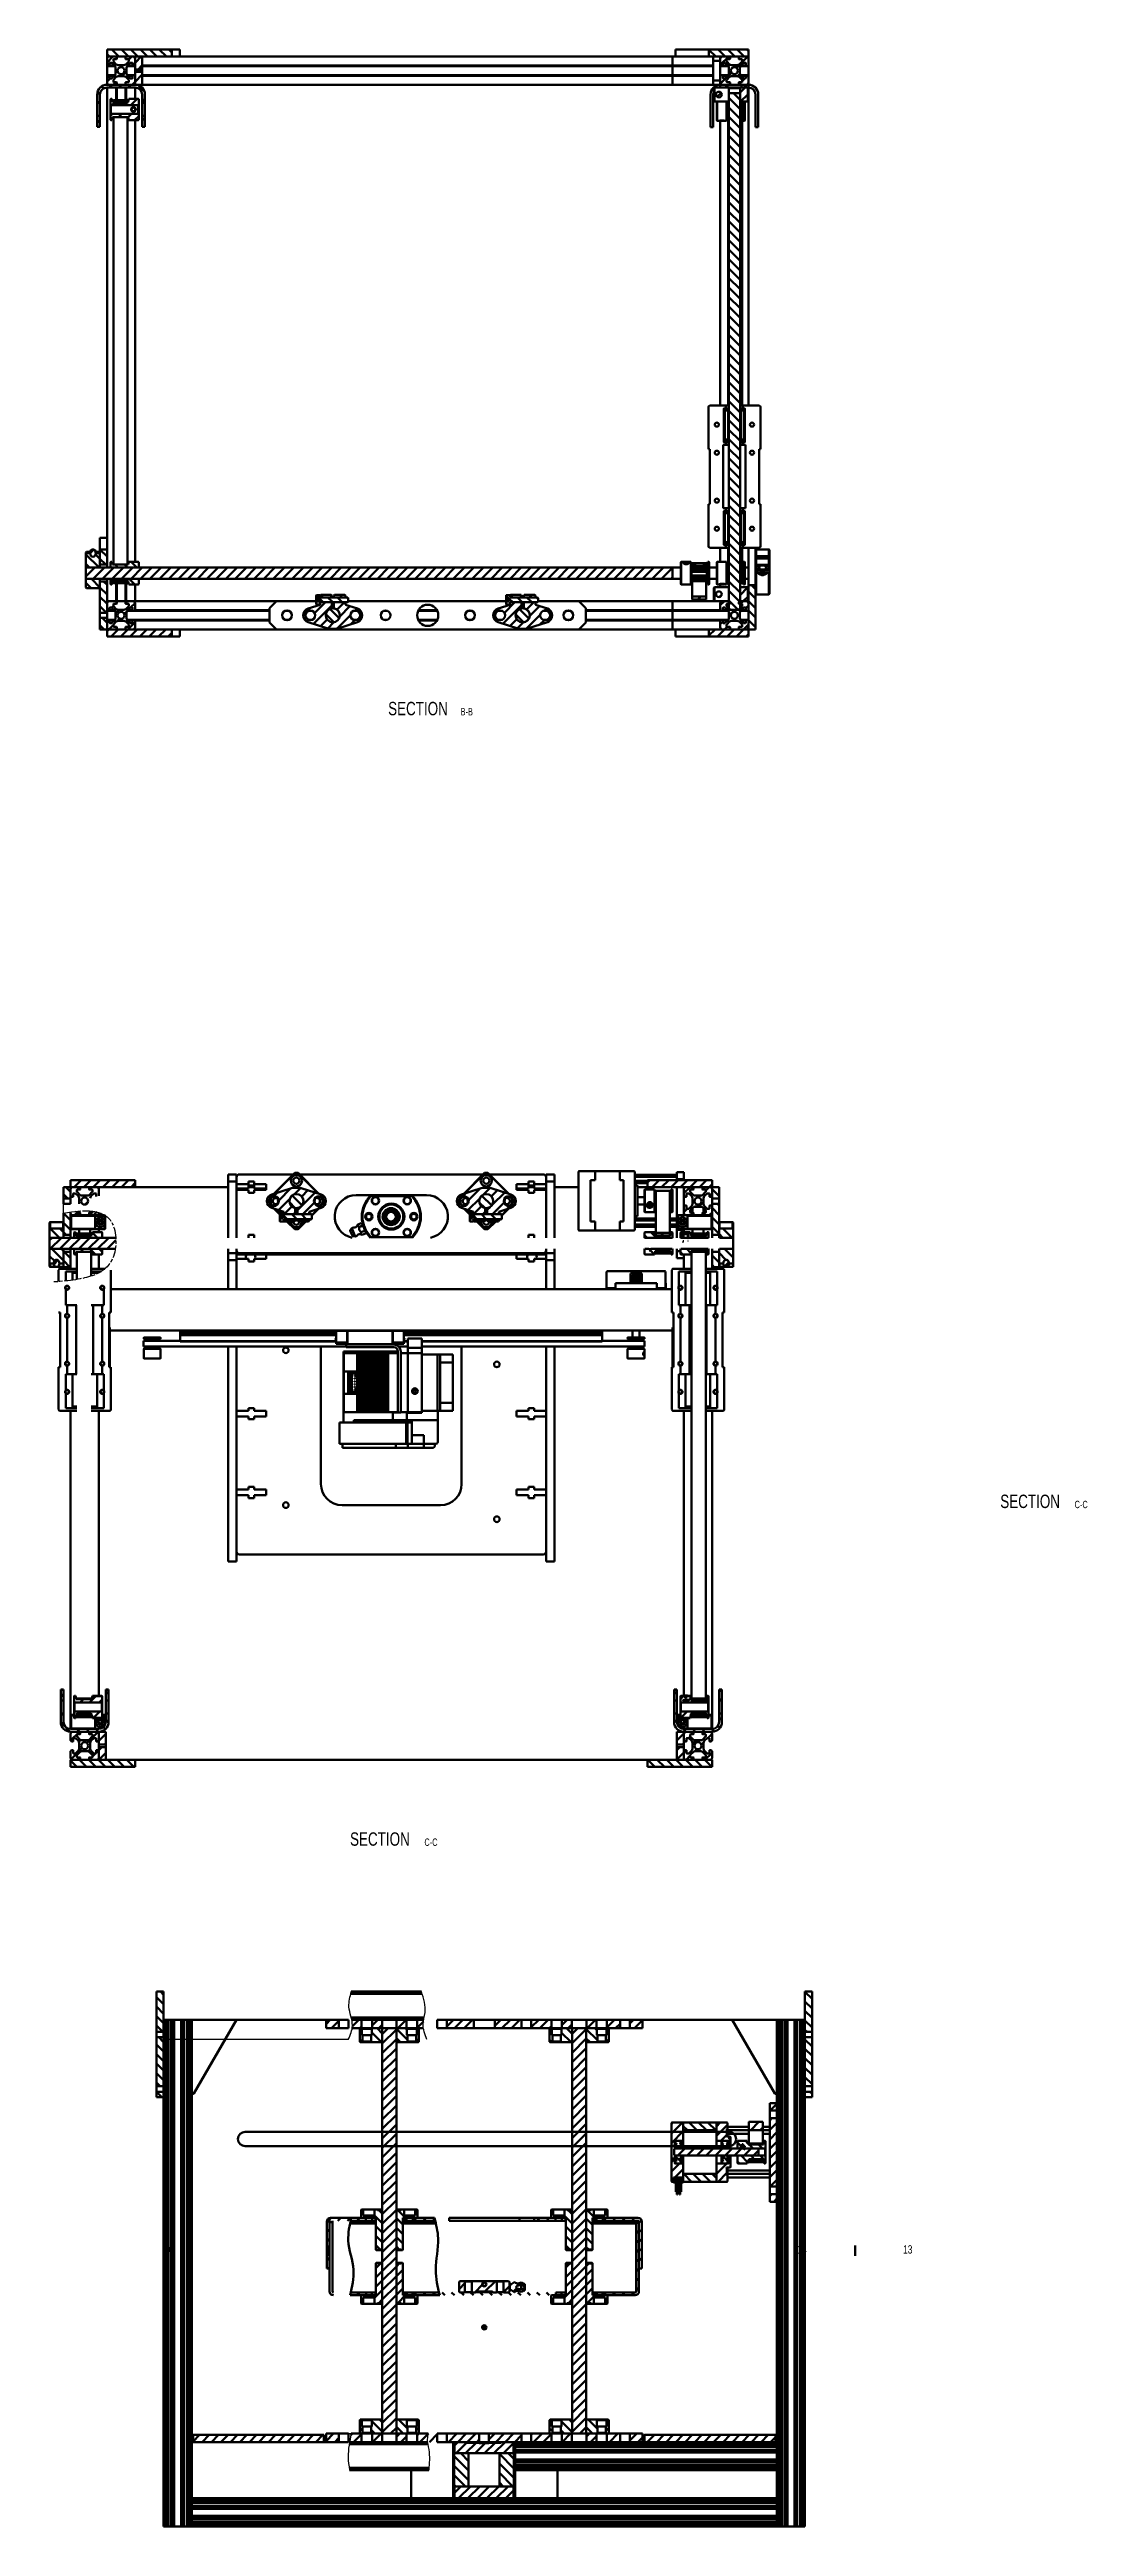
# Model space of a CAD drawing. Header units: millimetres. Extents: x -1615 to 4166, y 5 to 3174.
# Drawn here: x 1394 to 1886, y 1535 to 2708 of the extents above; entities that cross this region are included whole.
import ezdxf

# ---------------------------------------------------------------- set-up
doc = ezdxf.new("R2010")
doc.units = ezdxf.units.MM
doc.header["$LTSCALE"] = 0.25
doc.linetypes.add('ACAD_ISO08W100', pattern=[36, 24, -3, 6, -3])
doc.layers.get('0').update_dxf_attribs({"lineweight": 50})
for name, color, linetype, lineweight in [('duong tam', 2, 'ACAD_ISO08W100', 25), ('Net dam', 7, 'Continuous', 50), ('net manh', 3, 'Continuous', 25)]:
    doc.layers.add(name, color=color, linetype=linetype, lineweight=lineweight)
doc.styles.add('SLDTEXTSTYLE1', font='TXT', dxfattribs={"width": 0.75})
pattern_1 = [(45, (1211.9955, 2335.5897), (-2.245064, 2.245064), [])]
pattern_2 = [(135, (1211.9955, 2335.5897), (-2.245064, -2.245064), [])]
pattern_3 = [(45, (1194.741, 1787.6924), (-2.245064, 2.245064), [])]
pattern_4 = [(135, (1194.741, 1787.6924), (-2.245064, -2.245064), [])]
pattern_5 = [(45, (1226.1323, 831.8136), (-2.245064, 2.245064), [])]
pattern_6 = [(135, (1226.1323, 831.8136), (-2.245064, -2.245064), [])]
pattern_7 = [(45, (1226.132, 831.814), (-6.73519, 6.73519), []), (45, (1230.622, 831.814), (-6.73519, 6.73519), [])]

msp = doc.modelspace()

# ---------------------------------------------------------------- texts
at = {"layer": 'Net dam', "char_height": 3.9687, "attachment_point": 2, "style": 'SLDTEXTSTYLE1'}
for s, insert in [('20', (1450.552, 1667.874)), ('14', (1750.552, 1667.874)), ('13', (1800.552, 1667.874))]:
    msp.add_mtext(s, dxfattribs=dict(at, insert=insert))

# ---------------------------------------------------------------- blocks, each defined once
blk = doc.blocks.new('SW_NOTE_11')
at = {"color": 0, "linetype": 'Continuous', "lineweight": 0, "attachment_point": 2, "style": 'SLDTEXTSTYLE1'}
for s, insert, char_height in [('SECTION', (17.4, 8.2), 6.35), ('B-B', (40.5, 5.3), 3.5)]:
    blk.add_mtext(s, dxfattribs=dict(at, insert=insert, char_height=char_height))
blk = doc.blocks.new('SW_NOTE_12')
at = {"color": 0, "linetype": 'Continuous', "lineweight": 0, "attachment_point": 2, "style": 'SLDTEXTSTYLE1'}
for s, insert, char_height in [('SECTION', (17.4, 8.2), 6.35), ('C-C', (41.6, 5.3), 3.5)]:
    blk.add_mtext(s, dxfattribs=dict(at, insert=insert, char_height=char_height))

# ---------------------------------------------------------------- hatches: boundary and pattern name
at = {"layer": 'Net dam'}
h = msp.add_hatch(dxfattribs=at)
h.set_pattern_fill('ANSI31', color=256, style=0)
h.set_pattern_definition(pattern_1)
edge = h.paths.add_edge_path(flags=0)
edge.add_arc((1423.29, 2701.452), 0.133, 45, 90, ccw=False)
edge.add_line((1423.384, 2701.546), (1424.729, 2700.202))
edge.add_arc((1423.786, 2699.259), 1.333, 0, 45, ccw=False)
edge.add_line((1425.119, 2699.259), (1425.119, 2696.578))
edge.add_arc((1423.786, 2696.578), 1.333, 315, 360, ccw=False)
edge.add_line((1424.729, 2695.635), (1423.384, 2694.291))
edge.add_arc((1423.29, 2694.386), 0.133, 270, 315, ccw=False)
edge.add_line((1423.29, 2694.252), (1422.386, 2694.252))
edge.add_arc((1422.386, 2694.386), 0.133, 180, 270, ccw=False)
edge.add_line((1422.253, 2694.386), (1422.253, 2695.719))
edge.add_arc((1422.119, 2695.719), 0.133, 0, 90)
edge.add_line((1422.119, 2695.852), (1421.519, 2695.852))
edge.add_arc((1421.519, 2695.719), 0.133, 90, 180)
edge.add_line((1421.386, 2695.719), (1421.386, 2695.652))
edge.add_arc((1421.253, 2695.652), 0.133, 270, 360, ccw=False)
edge.add_line((1421.253, 2695.519), (1421.186, 2695.519))
edge.add_arc((1421.186, 2695.386), 0.133, 90, 180)
edge.add_line((1421.053, 2695.386), (1421.053, 2692.252))
edge.add_arc((1422.053, 2692.252), 1, 180, 270)
edge.add_line((1422.053, 2691.252), (1425.186, 2691.252))
edge.add_arc((1425.186, 2691.386), 0.133, 270, 360)
edge.add_line((1425.319, 2691.386), (1425.319, 2691.452))
edge.add_arc((1425.453, 2691.452), 0.133, 90, 180, ccw=False)
edge.add_line((1425.453, 2691.586), (1425.519, 2691.586))
edge.add_arc((1425.519, 2691.719), 0.133, 270, 360)
edge.add_line((1425.653, 2691.719), (1425.653, 2692.319))
edge.add_arc((1425.519, 2692.319), 0.133, 0, 90)
edge.add_line((1425.519, 2692.452), (1424.186, 2692.452))
edge.add_arc((1424.186, 2692.586), 0.133, 180, 270, ccw=False)
edge.add_line((1424.053, 2692.586), (1424.053, 2693.49))
edge.add_arc((1424.186, 2693.49), 0.133, 135, 180, ccw=False)
edge.add_line((1424.092, 2693.584), (1425.436, 2694.928))
edge.add_arc((1426.379, 2693.986), 1.333, 90, 135, ccw=False)
edge.add_line((1426.379, 2695.319), (1429.06, 2695.319))
edge.add_arc((1429.06, 2693.986), 1.333, 45, 90, ccw=False)
edge.add_line((1430.003, 2694.928), (1431.347, 2693.584))
edge.add_arc((1431.253, 2693.49), 0.133, 0, 45, ccw=False)
edge.add_line((1431.386, 2693.49), (1431.386, 2692.586))
edge.add_arc((1431.253, 2692.586), 0.133, -90, 0, ccw=False)
edge.add_line((1431.253, 2692.452), (1429.919, 2692.452))
edge.add_arc((1429.919, 2692.319), 0.133, 90, 180)
edge.add_line((1429.786, 2692.319), (1429.786, 2691.719))
edge.add_arc((1429.919, 2691.719), 0.133, 180, 270)
edge.add_line((1429.919, 2691.586), (1429.986, 2691.586))
edge.add_arc((1429.986, 2691.452), 0.133, 0, 90, ccw=False)
edge.add_line((1430.119, 2691.452), (1430.119, 2691.386))
edge.add_arc((1430.253, 2691.386), 0.133, 180, 270)
edge.add_line((1430.253, 2691.252), (1433.386, 2691.252))
edge.add_arc((1433.386, 2692.252), 1, 270, 360)
edge.add_line((1434.386, 2692.252), (1434.386, 2695.386))
edge.add_arc((1434.253, 2695.386), 0.133, 0, 90)
edge.add_line((1434.253, 2695.519), (1434.186, 2695.519))
edge.add_arc((1434.186, 2695.652), 0.133, 180, 270, ccw=False)
edge.add_line((1434.053, 2695.652), (1434.053, 2695.719))
edge.add_arc((1433.919, 2695.719), 0.133, 0, 90)
edge.add_line((1433.919, 2695.852), (1433.319, 2695.852))
edge.add_arc((1433.319, 2695.719), 0.133, 90, 180)
edge.add_line((1433.186, 2695.719), (1433.186, 2694.386))
edge.add_arc((1433.053, 2694.386), 0.133, -90, 0, ccw=False)
edge.add_line((1433.053, 2694.252), (1432.148, 2694.252))
edge.add_arc((1432.148, 2694.386), 0.133, 225, 270, ccw=False)
edge.add_line((1432.054, 2694.291), (1430.71, 2695.635))
edge.add_arc((1431.653, 2696.578), 1.333, 180, 225, ccw=False)
edge.add_line((1430.319, 2696.578), (1430.319, 2699.259))
edge.add_arc((1431.653, 2699.259), 1.333, 135, 180, ccw=False)
edge.add_line((1430.71, 2700.202), (1432.054, 2701.546))
edge.add_arc((1432.148, 2701.452), 0.133, 90, 135, ccw=False)
edge.add_line((1432.148, 2701.586), (1433.053, 2701.586))
edge.add_arc((1433.053, 2701.452), 0.133, 0, 90, ccw=False)
edge.add_line((1433.186, 2701.452), (1433.186, 2700.119))
edge.add_arc((1433.319, 2700.119), 0.133, 180, 270)
edge.add_line((1433.319, 2699.986), (1433.919, 2699.986))
edge.add_arc((1433.919, 2700.119), 0.133, 270, 360)
edge.add_line((1434.053, 2700.119), (1434.053, 2700.186))
edge.add_arc((1434.186, 2700.186), 0.133, 90, 180, ccw=False)
edge.add_line((1434.186, 2700.319), (1434.253, 2700.319))
edge.add_arc((1434.253, 2700.452), 0.133, 270, 360)
edge.add_line((1434.386, 2700.452), (1434.386, 2703.586))
edge.add_arc((1433.386, 2703.586), 1, 0, 90)
edge.add_line((1433.386, 2704.586), (1430.253, 2704.586))
edge.add_arc((1430.253, 2704.452), 0.133, 90, 180)
edge.add_line((1430.119, 2704.452), (1430.119, 2704.386))
edge.add_arc((1429.986, 2704.386), 0.133, -90, 0, ccw=False)
edge.add_line((1429.986, 2704.252), (1429.919, 2704.252))
edge.add_arc((1429.919, 2704.119), 0.133, 90, 180)
edge.add_line((1429.786, 2704.119), (1429.786, 2703.519))
edge.add_arc((1429.919, 2703.519), 0.133, 180, 270)
edge.add_line((1429.919, 2703.386), (1431.253, 2703.386))
edge.add_arc((1431.253, 2703.252), 0.133, 0, 90, ccw=False)
edge.add_line((1431.386, 2703.252), (1431.386, 2702.348))
edge.add_arc((1431.253, 2702.348), 0.133, -45, 0, ccw=False)
edge.add_line((1431.347, 2702.254), (1430.003, 2700.909))
edge.add_arc((1429.06, 2701.852), 1.333, 270, 315, ccw=False)
edge.add_line((1429.06, 2700.519), (1426.379, 2700.519))
edge.add_arc((1426.379, 2701.852), 1.333, 225, 270, ccw=False)
edge.add_line((1425.436, 2700.909), (1424.092, 2702.254))
edge.add_arc((1424.186, 2702.348), 0.133, 180, 225, ccw=False)
edge.add_line((1424.053, 2702.348), (1424.053, 2703.252))
edge.add_arc((1424.186, 2703.252), 0.133, 90, 180, ccw=False)
edge.add_line((1424.186, 2703.386), (1425.519, 2703.386))
edge.add_arc((1425.519, 2703.519), 0.133, 270, 360)
edge.add_line((1425.653, 2703.519), (1425.653, 2704.119))
edge.add_arc((1425.519, 2704.119), 0.133, 0, 90)
edge.add_line((1425.519, 2704.252), (1425.453, 2704.252))
edge.add_arc((1425.453, 2704.386), 0.133, 180, 270, ccw=False)
edge.add_line((1425.319, 2704.386), (1425.319, 2704.452))
edge.add_arc((1425.186, 2704.452), 0.133, 0, 90)
edge.add_line((1425.186, 2704.586), (1422.053, 2704.586))
edge.add_arc((1422.053, 2703.586), 1, 90, 180)
edge.add_line((1421.053, 2703.586), (1421.053, 2700.452))
edge.add_arc((1421.186, 2700.452), 0.133, 180, 270)
edge.add_line((1421.186, 2700.319), (1421.253, 2700.319))
edge.add_arc((1421.253, 2700.186), 0.133, 0, 90, ccw=False)
edge.add_line((1421.386, 2700.186), (1421.386, 2700.119))
edge.add_arc((1421.519, 2700.119), 0.133, 180, 270)
edge.add_line((1421.519, 2699.986), (1422.119, 2699.986))
edge.add_arc((1422.119, 2700.119), 0.133, 270, 360)
edge.add_line((1422.253, 2700.119), (1422.253, 2701.452))
edge.add_arc((1422.386, 2701.452), 0.133, 90, 180, ccw=False)
edge.add_line((1422.386, 2701.586), (1423.29, 2701.586))
edge = h.paths.add_edge_path(flags=0)
edge.add_arc((1427.719, 2697.919), 1.667, 0, 360)
h = msp.add_hatch(dxfattribs=at)
h.set_pattern_fill('ANSI31', color=256, angle=90, style=0)
h.set_pattern_definition(pattern_2)
h.paths.add_polyline_path([(1421.053, 2704.586), (1451.706, 2704.586), (1451.706, 2707.919), (1421.053, 2707.919)], flags=0)
h = msp.add_hatch(dxfattribs=at)
h.set_pattern_fill('ANSI31', color=256, style=0)
h.set_pattern_definition(pattern_1)
h.paths.add_polyline_path([(1437.719, 2704.586), (1434.386, 2704.586), (1434.386, 2698.53), (1437.719, 2698.53)], flags=0)
h = msp.add_hatch(dxfattribs=at)
h.set_pattern_fill('ANSI31', color=256, angle=90, style=0)
h.set_pattern_definition(pattern_2)
h.paths.add_polyline_path([(1725.053, 2704.586), (1725.053, 2707.919), (1706.331, 2707.919), (1706.331, 2704.586)], flags=0)
h = msp.add_hatch(dxfattribs=at)
h.set_pattern_fill('ANSI31', color=256, style=0)
h.set_pattern_definition(pattern_1)
edge = h.paths.add_edge_path(flags=0)
edge.add_line((1721.376, 2700.202), (1722.721, 2701.546))
edge.add_arc((1722.815, 2701.452), 0.133, 90, 135, ccw=False)
edge.add_line((1722.815, 2701.586), (1723.719, 2701.586))
edge.add_arc((1723.719, 2701.452), 0.133, 0, 90, ccw=False)
edge.add_line((1723.853, 2701.452), (1723.853, 2700.119))
edge.add_arc((1723.986, 2700.119), 0.133, 180, 270)
edge.add_line((1723.986, 2699.986), (1724.586, 2699.986))
edge.add_arc((1724.586, 2700.119), 0.133, 270, 360)
edge.add_line((1724.719, 2700.119), (1724.719, 2700.186))
edge.add_arc((1724.853, 2700.186), 0.133, 90, 180, ccw=False)
edge.add_line((1724.853, 2700.319), (1724.919, 2700.319))
edge.add_arc((1724.919, 2700.452), 0.133, 270, 360)
edge.add_line((1725.053, 2700.452), (1725.053, 2703.586))
edge.add_arc((1724.053, 2703.586), 1, 0, 90)
edge.add_line((1724.053, 2704.586), (1720.919, 2704.586))
edge.add_arc((1720.919, 2704.452), 0.133, 90, 180)
edge.add_line((1720.786, 2704.452), (1720.786, 2704.386))
edge.add_arc((1720.653, 2704.386), 0.133, 270, 360, ccw=False)
edge.add_line((1720.653, 2704.252), (1720.586, 2704.252))
edge.add_arc((1720.586, 2704.119), 0.133, 90, 180)
edge.add_line((1720.453, 2704.119), (1720.453, 2703.519))
edge.add_arc((1720.586, 2703.519), 0.133, 180, 270)
edge.add_line((1720.586, 2703.386), (1721.919, 2703.386))
edge.add_arc((1721.919, 2703.252), 0.133, 0, 90, ccw=False)
edge.add_line((1722.053, 2703.252), (1722.053, 2702.348))
edge.add_arc((1721.919, 2702.348), 0.133, 315, 360, ccw=False)
edge.add_line((1722.013, 2702.254), (1720.669, 2700.909))
edge.add_arc((1719.726, 2701.852), 1.333, 270, 315, ccw=False)
edge.add_line((1719.726, 2700.519), (1717.045, 2700.519))
edge.add_arc((1717.045, 2701.852), 1.333, 225, 270, ccw=False)
edge.add_line((1716.102, 2700.909), (1714.758, 2702.254))
edge.add_arc((1714.853, 2702.348), 0.133, 180, 225, ccw=False)
edge.add_line((1714.719, 2702.348), (1714.719, 2703.252))
edge.add_arc((1714.853, 2703.252), 0.133, 90, 180, ccw=False)
edge.add_line((1714.853, 2703.386), (1716.186, 2703.386))
edge.add_arc((1716.186, 2703.519), 0.133, 270, 360)
edge.add_line((1716.319, 2703.519), (1716.319, 2704.119))
edge.add_arc((1716.186, 2704.119), 0.133, 0, 90)
edge.add_line((1716.186, 2704.252), (1716.119, 2704.252))
edge.add_arc((1716.119, 2704.386), 0.133, 180, 270, ccw=False)
edge.add_line((1715.986, 2704.386), (1715.986, 2704.452))
edge.add_arc((1715.853, 2704.452), 0.133, 0, 90)
edge.add_line((1715.853, 2704.586), (1712.719, 2704.586))
edge.add_arc((1712.719, 2703.586), 1, 90, 180)
edge.add_line((1711.719, 2703.586), (1711.719, 2700.452))
edge.add_arc((1711.853, 2700.452), 0.133, 180, 270)
edge.add_line((1711.853, 2700.319), (1711.919, 2700.319))
edge.add_arc((1711.919, 2700.186), 0.133, 0, 90, ccw=False)
edge.add_line((1712.053, 2700.186), (1712.053, 2700.119))
edge.add_arc((1712.186, 2700.119), 0.133, 180, 270)
edge.add_line((1712.186, 2699.986), (1712.786, 2699.986))
edge.add_arc((1712.786, 2700.119), 0.133, 270, 360)
edge.add_line((1712.919, 2700.119), (1712.919, 2701.452))
edge.add_arc((1713.053, 2701.452), 0.133, 90, 180, ccw=False)
edge.add_line((1713.053, 2701.586), (1713.957, 2701.586))
edge.add_arc((1713.957, 2701.452), 0.133, 45, 90, ccw=False)
edge.add_line((1714.051, 2701.546), (1715.395, 2700.202))
edge.add_arc((1714.453, 2699.259), 1.333, 0, 45, ccw=False)
edge.add_line((1715.786, 2699.259), (1715.786, 2696.578))
edge.add_arc((1714.453, 2696.578), 1.333, 315, 360, ccw=False)
edge.add_line((1715.395, 2695.635), (1714.051, 2694.291))
edge.add_arc((1713.957, 2694.386), 0.133, 270, 315, ccw=False)
edge.add_line((1713.957, 2694.252), (1713.053, 2694.252))
edge.add_arc((1713.053, 2694.386), 0.133, 180, 270, ccw=False)
edge.add_line((1712.919, 2694.386), (1712.919, 2695.719))
edge.add_arc((1712.786, 2695.719), 0.133, 0, 90)
edge.add_line((1712.786, 2695.852), (1712.186, 2695.852))
edge.add_arc((1712.186, 2695.719), 0.133, 90, 180)
edge.add_line((1712.053, 2695.719), (1712.053, 2695.652))
edge.add_arc((1711.919, 2695.652), 0.133, 270, 360, ccw=False)
edge.add_line((1711.919, 2695.519), (1711.853, 2695.519))
edge.add_arc((1711.853, 2695.386), 0.133, 90, 180)
edge.add_line((1711.719, 2695.386), (1711.719, 2692.252))
edge.add_arc((1712.719, 2692.252), 1, 180, 270)
edge.add_line((1712.719, 2691.252), (1715.853, 2691.252))
edge.add_arc((1715.853, 2691.386), 0.133, 270, 360)
edge.add_line((1715.986, 2691.386), (1715.986, 2691.452))
edge.add_arc((1716.119, 2691.452), 0.133, 90, 180, ccw=False)
edge.add_line((1716.119, 2691.586), (1716.186, 2691.586))
edge.add_arc((1716.186, 2691.719), 0.133, 270, 360)
edge.add_line((1716.319, 2691.719), (1716.319, 2692.319))
edge.add_arc((1716.186, 2692.319), 0.133, 0, 90)
edge.add_line((1716.186, 2692.452), (1714.853, 2692.452))
edge.add_arc((1714.853, 2692.586), 0.133, 180, 270, ccw=False)
edge.add_line((1714.719, 2692.586), (1714.719, 2693.49))
edge.add_arc((1714.853, 2693.49), 0.133, 135, 180, ccw=False)
edge.add_line((1714.758, 2693.584), (1716.102, 2694.928))
edge.add_arc((1717.045, 2693.986), 1.333, 90, 135, ccw=False)
edge.add_line((1717.045, 2695.319), (1719.726, 2695.319))
edge.add_arc((1719.726, 2693.986), 1.333, 45, 90, ccw=False)
edge.add_line((1720.669, 2694.928), (1722.013, 2693.584))
edge.add_arc((1721.919, 2693.49), 0.133, 0, 45, ccw=False)
edge.add_line((1722.053, 2693.49), (1722.053, 2692.586))
edge.add_arc((1721.919, 2692.586), 0.133, 270, 360, ccw=False)
edge.add_line((1721.919, 2692.452), (1720.586, 2692.452))
edge.add_arc((1720.586, 2692.319), 0.133, 90, 180)
edge.add_line((1720.453, 2692.319), (1720.453, 2691.719))
edge.add_arc((1720.586, 2691.719), 0.133, 180, 270)
edge.add_line((1720.586, 2691.586), (1720.653, 2691.586))
edge.add_arc((1720.653, 2691.452), 0.133, 0, 90, ccw=False)
edge.add_line((1720.786, 2691.452), (1720.786, 2691.386))
edge.add_arc((1720.919, 2691.386), 0.133, 180, 270)
edge.add_line((1720.919, 2691.252), (1724.053, 2691.252))
edge.add_arc((1724.053, 2692.252), 1, 270, 360)
edge.add_line((1725.053, 2692.252), (1725.053, 2695.386))
edge.add_arc((1724.919, 2695.386), 0.133, 0, 90)
edge.add_line((1724.919, 2695.519), (1724.853, 2695.519))
edge.add_arc((1724.853, 2695.652), 0.133, 180, 270, ccw=False)
edge.add_line((1724.719, 2695.652), (1724.719, 2695.719))
edge.add_arc((1724.586, 2695.719), 0.133, 0, 90)
edge.add_line((1724.586, 2695.852), (1723.986, 2695.852))
edge.add_arc((1723.986, 2695.719), 0.133, 90, 180)
edge.add_line((1723.853, 2695.719), (1723.853, 2694.386))
edge.add_arc((1723.719, 2694.386), 0.133, 270, 360, ccw=False)
edge.add_line((1723.719, 2694.252), (1722.815, 2694.252))
edge.add_arc((1722.815, 2694.386), 0.133, 225, 270, ccw=False)
edge.add_line((1722.721, 2694.291), (1721.376, 2695.635))
edge.add_arc((1722.319, 2696.578), 1.333, 180, 225, ccw=False)
edge.add_line((1720.986, 2696.578), (1720.986, 2699.259))
edge.add_arc((1722.319, 2699.259), 1.333, 135, 180, ccw=False)
edge = h.paths.add_edge_path(flags=0)
edge.add_arc((1718.386, 2697.919), 1.667, 0, 360)
h = msp.add_hatch(dxfattribs=at)
h.set_pattern_fill('ANSI31', color=256, angle=90, style=0)
h.set_pattern_definition(pattern_2)
edge = h.paths.add_edge_path(flags=0)
edge.add_arc((1434.386, 2686.586), 3.333, 0, 90, ccw=False)
edge.add_line((1437.719, 2686.586), (1437.719, 2682.613))
edge.add_line((1437.719, 2682.613), (1439.053, 2682.613))
edge.add_line((1439.053, 2682.613), (1439.053, 2686.586))
edge.add_arc((1434.386, 2686.586), 4.667, 0, 90)
edge.add_line((1434.386, 2691.252), (1421.053, 2691.252))
edge.add_arc((1421.053, 2686.586), 4.667, 90, 180)
edge.add_line((1416.386, 2686.586), (1416.386, 2682.613))
edge.add_line((1416.386, 2682.613), (1417.719, 2682.613))
edge.add_line((1417.719, 2682.613), (1417.719, 2686.586))
edge.add_arc((1421.053, 2686.586), 3.333, 90, 180, ccw=False)
edge.add_line((1421.053, 2689.919), (1434.386, 2689.919))
h = msp.add_hatch(dxfattribs=at)
h.set_pattern_fill('ANSI31', color=256, style=0)
h.set_pattern_definition(pattern_1)
h.paths.add_polyline_path([(1434.386, 2691.252), (1437.719, 2691.252), (1437.719, 2697.308), (1434.386, 2697.308)], flags=0)
h = msp.add_hatch(dxfattribs=at)
h.set_pattern_fill('ANSI31', color=256, style=0)
h.set_pattern_definition(pattern_1)
edge = h.paths.add_edge_path(flags=0)
edge.add_arc((1711.053, 2686.586), 1.333, 0, 360)
h = msp.add_hatch(dxfattribs=at)
h.set_pattern_fill('ANSI31', color=256, angle=90, style=0)
h.set_pattern_definition(pattern_2)
h.paths.add_polyline_path([(1711.719, 2691.252), (1711.719, 2689.919), (1715.053, 2689.919), (1715.053, 2691.252)], flags=0)
h = msp.add_hatch(dxfattribs=at)
h.set_pattern_fill('ANSI31', color=256, angle=90, style=0)
h.set_pattern_definition(pattern_2)
h.paths.add_polyline_path([(1721.053, 2687.252), (1715.719, 2687.252), (1715.719, 2442.586), (1721.053, 2442.586)], flags=0)
h = msp.add_hatch(dxfattribs=at)
h.set_pattern_fill('ANSI31', color=256, style=0)
h.set_pattern_definition(pattern_1)
h.paths.add_polyline_path([(1724.719, 2689.652), (1724.453, 2689.919), (1721.319, 2689.919), (1721.053, 2689.652), (1721.053, 2683.519), (1721.319, 2683.252), (1724.453, 2683.252), (1724.719, 2683.519)], flags=0)
h = msp.add_hatch(dxfattribs=at)
h.set_pattern_fill('ANSI31', color=256, angle=90, style=0)
h.set_pattern_definition(pattern_2)
h.paths.add_polyline_path([(1725.053, 2689.919), (1725.053, 2691.252), (1721.719, 2691.252), (1721.719, 2689.919)], flags=0)
h = msp.add_hatch(dxfattribs=at)
h.set_pattern_fill('ANSI31', color=256, angle=90, style=0)
h.set_pattern_definition(pattern_2)
h.paths.add_polyline_path([(1416.386, 2671.37), (1417.719, 2671.37), (1417.719, 2676.458), (1416.386, 2676.458)], flags=0)
h = msp.add_hatch(dxfattribs=at)
h.set_pattern_fill('ANSI31', color=256, style=0)
h.set_pattern_definition(pattern_1)
edge = h.paths.add_edge_path(flags=0)
edge.add_line((1435.886, 2684.602), (1431.398, 2684.602))
edge.add_spline(control_points=[(1431.398, 2684.602), (1431.281, 2684.142), (1431.165, 2683.681), (1431.053, 2683.22)], knot_values=[0.01033884, 0.01033884, 0.01033884, 0.01033884, 0.01247439, 0.01247439, 0.01247439, 0.01247439], weights=[1, 1, 1, 1], degree=3, periodic=0)
edge.add_line((1431.053, 2683.22), (1431.053, 2683.236))
edge.add_line((1431.053, 2683.236), (1423.719, 2683.236))
edge.add_line((1423.719, 2683.236), (1423.719, 2683.22))
edge.add_spline(control_points=[(1423.719, 2683.22), (1423.607, 2683.681), (1423.491, 2684.142), (1423.374, 2684.602)], knot_values=[0.02363154, 0.02363154, 0.02363154, 0.02363154, 0.02575062, 0.02575062, 0.02575062, 0.02575062], weights=[1, 1, 1, 1], degree=3, periodic=0)
edge.add_line((1423.374, 2684.602), (1422.886, 2684.602))
edge.add_spline(control_points=[(1422.886, 2684.602), (1422.83, 2684.543), (1422.775, 2684.485), (1422.719, 2684.426)], knot_values=[0.01373394, 0.01373394, 0.01373394, 0.01373394, 0.01409727, 0.01409727, 0.01409727, 0.01409727], weights=[1, 1, 1, 1], degree=3, periodic=0)
edge.add_line((1422.719, 2684.426), (1422.719, 2682.422))
edge.add_line((1422.719, 2682.422), (1422.786, 2682.422))
edge.add_line((1422.786, 2682.422), (1422.786, 2682.345))
edge.add_line((1422.786, 2682.345), (1422.719, 2682.345))
edge.add_line((1422.719, 2682.345), (1422.719, 2681.827))
edge.add_spline(control_points=[(1422.719, 2681.827), (1422.775, 2681.757), (1422.831, 2681.687), (1422.886, 2681.617)], knot_values=[0.00756004, 0.00756004, 0.00756004, 0.00756004, 0.00796278, 0.00796278, 0.00796278, 0.00796278], weights=[1, 1, 1, 1], degree=3, periodic=0)
edge.add_line((1422.886, 2681.617), (1435.886, 2681.617))
edge.add_spline(control_points=[(1435.886, 2681.617), (1435.941, 2681.687), (1435.996, 2681.757), (1436.053, 2681.827)], knot_values=[0.01500088, 0.01500088, 0.01500088, 0.01500088, 0.01540247, 0.01540247, 0.01540247, 0.01540247], weights=[1, 1, 1, 1], degree=3, periodic=0)
edge.add_line((1436.053, 2681.827), (1436.053, 2682.345))
edge.add_line((1436.053, 2682.345), (1435.986, 2682.345))
edge.add_line((1435.986, 2682.345), (1435.986, 2682.422))
edge.add_line((1435.986, 2682.422), (1436.053, 2682.422))
edge.add_line((1436.053, 2682.422), (1436.053, 2684.426))
edge.add_spline(control_points=[(1436.053, 2684.426), (1435.997, 2684.485), (1435.941, 2684.543), (1435.886, 2684.602)], knot_values=[0.0323629, 0.0323629, 0.0323629, 0.0323629, 0.03272526, 0.03272526, 0.03272526, 0.03272526], weights=[1, 1, 1, 1], degree=3, periodic=0)
h = msp.add_hatch(dxfattribs=at)
h.set_pattern_fill('ANSI31', color=256, style=0)
h.set_pattern_definition(pattern_1)
edge = h.paths.add_edge_path(flags=0)
edge.add_line((1431.053, 2675.835), (1431.053, 2675.851))
edge.add_spline(control_points=[(1431.053, 2675.851), (1431.165, 2675.389), (1431.281, 2674.929), (1431.398, 2674.469)], knot_values=[0.02363154, 0.02363154, 0.02363154, 0.02363154, 0.02575062, 0.02575062, 0.02575062, 0.02575062], weights=[1, 1, 1, 1], degree=3, periodic=0)
edge.add_line((1431.398, 2674.469), (1435.886, 2674.469))
edge.add_spline(control_points=[(1435.886, 2674.469), (1435.941, 2674.528), (1435.997, 2674.586), (1436.053, 2674.645)], knot_values=[0.01373394, 0.01373394, 0.01373394, 0.01373394, 0.01409727, 0.01409727, 0.01409727, 0.01409727], weights=[1, 1, 1, 1], degree=3, periodic=0)
edge.add_line((1436.053, 2674.645), (1436.053, 2676.649))
edge.add_line((1436.053, 2676.649), (1435.986, 2676.649))
edge.add_line((1435.986, 2676.649), (1435.986, 2676.726))
edge.add_line((1435.986, 2676.726), (1436.053, 2676.726))
edge.add_line((1436.053, 2676.726), (1436.053, 2677.244))
edge.add_spline(control_points=[(1436.053, 2677.244), (1435.996, 2677.314), (1435.941, 2677.383), (1435.886, 2677.454)], knot_values=[0.00756004, 0.00756004, 0.00756004, 0.00756004, 0.00796278, 0.00796278, 0.00796278, 0.00796278], weights=[1, 1, 1, 1], degree=3, periodic=0)
edge.add_line((1435.886, 2677.454), (1422.886, 2677.454))
edge.add_spline(control_points=[(1422.886, 2677.454), (1422.831, 2677.383), (1422.775, 2677.314), (1422.719, 2677.244)], knot_values=[0.01500088, 0.01500088, 0.01500088, 0.01500088, 0.01540247, 0.01540247, 0.01540247, 0.01540247], weights=[1, 1, 1, 1], degree=3, periodic=0)
edge.add_line((1422.719, 2677.244), (1422.719, 2676.726))
edge.add_line((1422.719, 2676.726), (1422.786, 2676.726))
edge.add_line((1422.786, 2676.726), (1422.786, 2676.649))
edge.add_line((1422.786, 2676.649), (1422.719, 2676.649))
edge.add_line((1422.719, 2676.649), (1422.719, 2674.645))
edge.add_spline(control_points=[(1422.719, 2674.645), (1422.775, 2674.586), (1422.83, 2674.528), (1422.886, 2674.469)], knot_values=[0.0323629, 0.0323629, 0.0323629, 0.0323629, 0.03272526, 0.03272526, 0.03272526, 0.03272526], weights=[1, 1, 1, 1], degree=3, periodic=0)
edge.add_line((1422.886, 2674.469), (1423.374, 2674.469))
edge.add_spline(control_points=[(1423.374, 2674.469), (1423.491, 2674.929), (1423.607, 2675.389), (1423.719, 2675.851)], knot_values=[0.01033884, 0.01033884, 0.01033884, 0.01033884, 0.01247439, 0.01247439, 0.01247439, 0.01247439], weights=[1, 1, 1, 1], degree=3, periodic=0)
edge.add_line((1423.719, 2675.851), (1423.719, 2675.835))
edge.add_line((1423.719, 2675.835), (1431.053, 2675.835))
h = msp.add_hatch(dxfattribs=at)
h.set_pattern_fill('ANSI31', color=256, style=0)
h.set_pattern_definition(pattern_1)
h.paths.add_polyline_path([(1424.053, 2683.974), (1424.053, 2682.508), (1430.719, 2682.508), (1430.719, 2683.974)], flags=0)
h = msp.add_hatch(dxfattribs=at)
h.set_pattern_fill('ANSI31', color=256, angle=90, style=0)
h.set_pattern_definition(pattern_2)
h.paths.add_polyline_path([(1439.053, 2676.458), (1437.719, 2676.458), (1437.719, 2671.37), (1439.053, 2671.37)], flags=0)
h = msp.add_hatch(dxfattribs=at)
h.set_pattern_fill('ANSI31', color=256, style=0)
h.set_pattern_definition(pattern_1)
h.paths.add_polyline_path([(1715.386, 2522.6), (1715.386, 2521.933), (1715.719, 2521.933), (1715.719, 2537.933), (1715.386, 2537.933), (1715.386, 2537.6), (1713.886, 2537.6), (1713.886, 2537.933), (1713.553, 2537.933), (1713.386, 2537.766), (1713.386, 2535.766), (1713.719, 2535.766), (1713.719, 2535.033), (1713.386, 2535.033), (1713.386, 2524.833), (1713.719, 2524.833), (1713.719, 2524.1), (1713.386, 2524.1), (1713.386, 2522.1), (1713.553, 2521.933), (1713.886, 2521.933), (1713.886, 2522.6)], flags=0)
h.paths.add_polyline_path([(1713.886, 2523.266), (1713.886, 2536.933), (1715.386, 2536.933), (1715.386, 2523.266)], flags=0)
h = msp.add_hatch(dxfattribs=at)
h.set_pattern_fill('ANSI31', color=256, style=0)
h.set_pattern_definition(pattern_1)
h.paths.add_polyline_path([(1721.386, 2521.933), (1721.386, 2522.6), (1722.886, 2522.6), (1722.886, 2521.933), (1723.219, 2521.933), (1723.386, 2522.1), (1723.386, 2524.1), (1723.053, 2524.1), (1723.053, 2524.833), (1723.386, 2524.833), (1723.386, 2535.033), (1723.053, 2535.033), (1723.053, 2535.766), (1723.386, 2535.766), (1723.386, 2537.766), (1723.219, 2537.933), (1722.886, 2537.933), (1722.886, 2537.6), (1721.386, 2537.6), (1721.386, 2537.933), (1721.053, 2537.933), (1721.053, 2521.933)], flags=0)
h.paths.add_polyline_path([(1721.386, 2523.266), (1721.386, 2536.933), (1722.886, 2536.933), (1722.886, 2523.266)], flags=0)
h = msp.add_hatch(dxfattribs=at)
h.set_pattern_fill('ANSI31', color=256, style=0)
h.set_pattern_definition(pattern_1)
h.paths.add_polyline_path([(1715.386, 2473.933), (1715.386, 2473.266), (1715.719, 2473.266), (1715.719, 2489.266), (1715.386, 2489.266), (1715.386, 2488.933), (1713.886, 2488.933), (1713.886, 2489.266), (1713.553, 2489.266), (1713.386, 2489.1), (1713.386, 2487.1), (1713.719, 2487.1), (1713.719, 2486.366), (1713.386, 2486.366), (1713.386, 2476.166), (1713.719, 2476.166), (1713.719, 2475.433), (1713.386, 2475.433), (1713.386, 2473.433), (1713.553, 2473.266), (1713.886, 2473.266), (1713.886, 2473.933)], flags=0)
h.paths.add_polyline_path([(1713.886, 2474.6), (1713.886, 2488.266), (1715.386, 2488.266), (1715.386, 2474.6)], flags=0)
h = msp.add_hatch(dxfattribs=at)
h.set_pattern_fill('ANSI31', color=256, style=0)
h.set_pattern_definition(pattern_1)
h.paths.add_polyline_path([(1721.386, 2473.266), (1721.386, 2473.933), (1722.886, 2473.933), (1722.886, 2473.266), (1723.219, 2473.266), (1723.386, 2473.433), (1723.386, 2475.433), (1723.053, 2475.433), (1723.053, 2476.166), (1723.386, 2476.166), (1723.386, 2486.366), (1723.053, 2486.366), (1723.053, 2487.1), (1723.386, 2487.1), (1723.386, 2489.1), (1723.219, 2489.266), (1722.886, 2489.266), (1722.886, 2488.933), (1721.386, 2488.933), (1721.386, 2489.266), (1721.053, 2489.266), (1721.053, 2473.266)], flags=0)
h.paths.add_polyline_path([(1721.386, 2474.6), (1721.386, 2488.266), (1722.886, 2488.266), (1722.886, 2474.6)], flags=0)
h = msp.add_hatch(dxfattribs=at)
h.set_pattern_fill('ANSI31', color=256, angle=90, style=0)
h.set_pattern_definition(pattern_2)
edge = h.paths.add_edge_path(flags=0)
edge.add_line((1413.053, 2469.394), (1411.319, 2469.394))
edge.add_line((1411.319, 2469.394), (1411.053, 2468.973))
edge.add_line((1411.053, 2468.973), (1411.053, 2462.852))
edge.add_line((1411.053, 2462.852), (1411.319, 2462.586))
edge.add_line((1411.319, 2462.586), (1417.453, 2462.586))
edge.add_line((1417.453, 2462.586), (1417.719, 2462.852))
edge.add_line((1417.719, 2462.852), (1417.719, 2469.394))
edge.add_line((1417.719, 2469.394), (1415.719, 2469.394))
edge.add_ellipse((1414.386, 2469.394), major_axis=(0, -1.723), ratio=0.7739573, start_angle=-90, end_angle=90, ccw=False)
h = msp.add_hatch(dxfattribs=at)
h.set_pattern_fill('ANSI31', color=256, style=0)
h.set_pattern_definition(pattern_1)
edge = h.paths.add_edge_path(flags=0)
edge.add_ellipse((1414.386, 2469.394), major_axis=(0, -1.723), ratio=0.7739573, start_angle=190.298766, end_angle=529.701234)
edge.add_ellipse((1414.386, 2461.698), major_axis=(0, -9.406), ratio=0.44499416, start_angle=176.735331, end_angle=183.264669)
h = msp.add_hatch(dxfattribs=at)
h.set_pattern_fill('ANSI31', color=256, angle=90, style=0)
h.set_pattern_definition(pattern_2)
h.paths.add_polyline_path([(1421.053, 2463.919), (1421.053, 2471.131), (1417.719, 2471.131), (1417.719, 2463.919)], flags=0)
h = msp.add_hatch(dxfattribs=at)
h.set_pattern_fill('ANSI31', color=256, angle=90, style=0)
h.set_pattern_definition(pattern_2)
h.paths.add_polyline_path([(1435.886, 2465.252), (1431.398, 2465.252), (1431.053, 2463.963), (1431.053, 2463.994), (1423.719, 2463.994), (1423.719, 2463.963), (1423.374, 2465.252), (1422.886, 2465.252), (1422.719, 2465.086), (1422.719, 2463.252), (1422.786, 2463.252), (1422.786, 2463.186), (1422.719, 2463.186), (1422.719, 2462.752), (1422.886, 2462.586), (1435.886, 2462.586), (1436.053, 2462.752), (1436.053, 2463.186), (1435.986, 2463.186), (1435.986, 2463.252), (1436.053, 2463.252), (1436.053, 2465.086)], flags=0)
h = msp.add_hatch(dxfattribs=at)
h.set_pattern_fill('ANSI31', color=256, style=0)
h.set_pattern_definition(pattern_1)
h.paths.add_polyline_path([(1698.386, 2463.327), (1705.053, 2463.327), (1705.053, 2464.66), (1698.386, 2464.66)], flags=0)
h = msp.add_hatch(dxfattribs=at)
h.set_pattern_fill('ANSI31', color=256, style=0)
h.set_pattern_definition(pattern_1)
h.paths.add_polyline_path([(1411.053, 2457.252), (1689.053, 2457.252), (1689.053, 2462.586), (1411.053, 2462.586)], flags=0)
h = msp.add_hatch(dxfattribs=at)
h.set_pattern_fill('ANSI31', color=256, angle=90, style=0)
h.set_pattern_definition(pattern_2)
h.paths.add_polyline_path([(1411.053, 2456.986), (1411.053, 2453.118), (1411.319, 2452.831), (1417.453, 2452.831), (1417.719, 2453.118), (1417.719, 2456.986), (1417.453, 2457.252), (1411.319, 2457.252)], flags=0)
h = msp.add_hatch(dxfattribs=at)
h.set_pattern_fill('ANSI31', color=256, angle=90, style=0)
h.set_pattern_definition(pattern_2)
h.paths.add_polyline_path([(1417.719, 2441.158), (1421.053, 2441.158), (1421.053, 2455.919), (1417.719, 2455.919)], flags=0)
h = msp.add_hatch(dxfattribs=at)
h.set_pattern_fill('ANSI31', color=256, angle=90, style=0)
h.set_pattern_definition(pattern_2)
h.paths.add_polyline_path([(1431.053, 2455.844), (1431.053, 2455.875), (1431.398, 2454.586), (1435.886, 2454.586), (1436.053, 2454.752), (1436.053, 2456.586), (1435.986, 2456.586), (1435.986, 2456.652), (1436.053, 2456.652), (1436.053, 2457.086), (1435.886, 2457.252), (1422.886, 2457.252), (1422.719, 2457.086), (1422.719, 2456.652), (1422.786, 2456.652), (1422.786, 2456.586), (1422.719, 2456.586), (1422.719, 2454.752), (1422.886, 2454.586), (1423.374, 2454.586), (1423.719, 2455.875), (1423.719, 2455.844)], flags=0)
h = msp.add_hatch(dxfattribs=at)
h.set_pattern_fill('ANSI31', color=256, style=0)
h.set_pattern_definition(pattern_1)
h.paths.add_polyline_path([(1430.719, 2455.178), (1430.719, 2456.511), (1424.053, 2456.511), (1424.053, 2455.178)], flags=0)
h = msp.add_hatch(dxfattribs=at)
h.set_pattern_fill('ANSI31', color=256, style=0)
h.set_pattern_definition(pattern_1)
h.paths.add_polyline_path([(1724.719, 2452.986), (1724.453, 2453.252), (1721.319, 2453.252), (1721.053, 2452.986), (1721.053, 2446.852), (1721.319, 2446.586), (1724.453, 2446.586), (1724.719, 2446.852)], flags=0)
h = msp.add_hatch(dxfattribs=at)
h.set_pattern_fill('ANSI31', color=256, angle=90, style=0)
h.set_pattern_definition(pattern_2)
h.paths.add_polyline_path([(1728.386, 2454.222), (1725.053, 2454.222), (1725.053, 2433.252), (1728.386, 2433.252)], flags=0)
h = msp.add_hatch(dxfattribs=at)
h.set_pattern_fill('ANSI31', color=256, style=0)
h.set_pattern_definition(pattern_1)
edge = h.paths.add_edge_path(flags=0)
edge.add_arc((1432.148, 2443.452), 0.133, 90, 135, ccw=False)
edge.add_line((1432.148, 2443.586), (1433.053, 2443.586))
edge.add_arc((1433.053, 2443.452), 0.133, 0, 90, ccw=False)
edge.add_line((1433.186, 2443.452), (1433.186, 2442.119))
edge.add_arc((1433.319, 2442.119), 0.133, 180, 270)
edge.add_line((1433.319, 2441.986), (1433.919, 2441.986))
edge.add_arc((1433.919, 2442.119), 0.133, 270, 360)
edge.add_line((1434.053, 2442.119), (1434.053, 2442.186))
edge.add_arc((1434.186, 2442.186), 0.133, 90, 180, ccw=False)
edge.add_line((1434.186, 2442.319), (1434.253, 2442.319))
edge.add_arc((1434.253, 2442.452), 0.133, 270, 360)
edge.add_line((1434.386, 2442.452), (1434.386, 2445.586))
edge.add_arc((1433.386, 2445.586), 1, 0, 90)
edge.add_line((1433.386, 2446.586), (1430.253, 2446.586))
edge.add_arc((1430.253, 2446.452), 0.133, 90, 180)
edge.add_line((1430.119, 2446.452), (1430.119, 2446.386))
edge.add_arc((1429.986, 2446.386), 0.133, 270, 360, ccw=False)
edge.add_line((1429.986, 2446.252), (1429.919, 2446.252))
edge.add_arc((1429.919, 2446.119), 0.133, 90, 180)
edge.add_line((1429.786, 2446.119), (1429.786, 2445.519))
edge.add_arc((1429.919, 2445.519), 0.133, 180, 270)
edge.add_line((1429.919, 2445.386), (1431.253, 2445.386))
edge.add_arc((1431.253, 2445.252), 0.133, 0, 90, ccw=False)
edge.add_line((1431.386, 2445.252), (1431.386, 2444.348))
edge.add_arc((1431.253, 2444.348), 0.133, 315, 360, ccw=False)
edge.add_line((1431.347, 2444.254), (1430.003, 2442.909))
edge.add_arc((1429.06, 2443.852), 1.333, 270, 315, ccw=False)
edge.add_line((1429.06, 2442.519), (1426.379, 2442.519))
edge.add_arc((1426.379, 2443.852), 1.333, 225, 270, ccw=False)
edge.add_line((1425.436, 2442.909), (1424.092, 2444.254))
edge.add_arc((1424.186, 2444.348), 0.133, 180, 225, ccw=False)
edge.add_line((1424.053, 2444.348), (1424.053, 2445.252))
edge.add_arc((1424.186, 2445.252), 0.133, 90, 180, ccw=False)
edge.add_line((1424.186, 2445.386), (1425.519, 2445.386))
edge.add_arc((1425.519, 2445.519), 0.133, 270, 360)
edge.add_line((1425.653, 2445.519), (1425.653, 2446.119))
edge.add_arc((1425.519, 2446.119), 0.133, 0, 90)
edge.add_line((1425.519, 2446.252), (1425.453, 2446.252))
edge.add_arc((1425.453, 2446.386), 0.133, 180, 270, ccw=False)
edge.add_line((1425.319, 2446.386), (1425.319, 2446.452))
edge.add_arc((1425.186, 2446.452), 0.133, 0, 90)
edge.add_line((1425.186, 2446.586), (1422.053, 2446.586))
edge.add_arc((1422.053, 2445.586), 1, 90, 180)
edge.add_line((1421.053, 2445.586), (1421.053, 2442.452))
edge.add_arc((1421.186, 2442.452), 0.133, 180, 270)
edge.add_line((1421.186, 2442.319), (1421.253, 2442.319))
edge.add_arc((1421.253, 2442.186), 0.133, 0, 90, ccw=False)
edge.add_line((1421.386, 2442.186), (1421.386, 2442.119))
edge.add_arc((1421.519, 2442.119), 0.133, 180, 270)
edge.add_line((1421.519, 2441.986), (1422.119, 2441.986))
edge.add_arc((1422.119, 2442.119), 0.133, 270, 360)
edge.add_line((1422.253, 2442.119), (1422.253, 2443.452))
edge.add_arc((1422.386, 2443.452), 0.133, 90, 180, ccw=False)
edge.add_line((1422.386, 2443.586), (1423.29, 2443.586))
edge.add_arc((1423.29, 2443.452), 0.133, 45, 90, ccw=False)
edge.add_line((1423.384, 2443.546), (1424.729, 2442.202))
edge.add_arc((1423.786, 2441.259), 1.333, 0, 45, ccw=False)
edge.add_line((1425.119, 2441.259), (1425.119, 2438.578))
edge.add_arc((1423.786, 2438.578), 1.333, 315, 360, ccw=False)
edge.add_line((1424.729, 2437.635), (1423.384, 2436.291))
edge.add_arc((1423.29, 2436.386), 0.133, 270, 315, ccw=False)
edge.add_line((1423.29, 2436.252), (1422.386, 2436.252))
edge.add_arc((1422.386, 2436.386), 0.133, 180, 270, ccw=False)
edge.add_line((1422.253, 2436.386), (1422.253, 2437.719))
edge.add_arc((1422.119, 2437.719), 0.133, 0, 90)
edge.add_line((1422.119, 2437.852), (1421.519, 2437.852))
edge.add_arc((1421.519, 2437.719), 0.133, 90, 180)
edge.add_line((1421.386, 2437.719), (1421.386, 2437.652))
edge.add_arc((1421.253, 2437.652), 0.133, 270, 360, ccw=False)
edge.add_line((1421.253, 2437.519), (1421.186, 2437.519))
edge.add_arc((1421.186, 2437.386), 0.133, 90, 180)
edge.add_line((1421.053, 2437.386), (1421.053, 2434.252))
edge.add_arc((1422.053, 2434.252), 1, 180, 270)
edge.add_line((1422.053, 2433.252), (1425.186, 2433.252))
edge.add_arc((1425.186, 2433.386), 0.133, 270, 360)
edge.add_line((1425.319, 2433.386), (1425.319, 2433.452))
edge.add_arc((1425.453, 2433.452), 0.133, 90, 180, ccw=False)
edge.add_line((1425.453, 2433.586), (1425.519, 2433.586))
edge.add_arc((1425.519, 2433.719), 0.133, 270, 360)
edge.add_line((1425.653, 2433.719), (1425.653, 2434.319))
edge.add_arc((1425.519, 2434.319), 0.133, 0, 90)
edge.add_line((1425.519, 2434.452), (1424.186, 2434.452))
edge.add_arc((1424.186, 2434.586), 0.133, 180, 270, ccw=False)
edge.add_line((1424.053, 2434.586), (1424.053, 2435.49))
edge.add_arc((1424.186, 2435.49), 0.133, 135, 180, ccw=False)
edge.add_line((1424.092, 2435.584), (1425.436, 2436.928))
edge.add_arc((1426.379, 2435.986), 1.333, 90, 135, ccw=False)
edge.add_line((1426.379, 2437.319), (1429.06, 2437.319))
edge.add_arc((1429.06, 2435.986), 1.333, 45, 90, ccw=False)
edge.add_line((1430.003, 2436.928), (1431.347, 2435.584))
edge.add_arc((1431.253, 2435.49), 0.133, 0, 45, ccw=False)
edge.add_line((1431.386, 2435.49), (1431.386, 2434.586))
edge.add_arc((1431.253, 2434.586), 0.133, 270, 360, ccw=False)
edge.add_line((1431.253, 2434.452), (1429.919, 2434.452))
edge.add_arc((1429.919, 2434.319), 0.133, 90, 180)
edge.add_line((1429.786, 2434.319), (1429.786, 2433.719))
edge.add_arc((1429.919, 2433.719), 0.133, 180, 270)
edge.add_line((1429.919, 2433.586), (1429.986, 2433.586))
edge.add_arc((1429.986, 2433.452), 0.133, 0, 90, ccw=False)
edge.add_line((1430.119, 2433.452), (1430.119, 2433.386))
edge.add_arc((1430.253, 2433.386), 0.133, 180, 270)
edge.add_line((1430.253, 2433.252), (1433.386, 2433.252))
edge.add_arc((1433.386, 2434.252), 1, 270, 360)
edge.add_line((1434.386, 2434.252), (1434.386, 2437.386))
edge.add_arc((1434.253, 2437.386), 0.133, 0, 90)
edge.add_line((1434.253, 2437.519), (1434.186, 2437.519))
edge.add_arc((1434.186, 2437.652), 0.133, 180, 270, ccw=False)
edge.add_line((1434.053, 2437.652), (1434.053, 2437.719))
edge.add_arc((1433.919, 2437.719), 0.133, 0, 90)
edge.add_line((1433.919, 2437.852), (1433.319, 2437.852))
edge.add_arc((1433.319, 2437.719), 0.133, 90, 180)
edge.add_line((1433.186, 2437.719), (1433.186, 2436.386))
edge.add_arc((1433.053, 2436.386), 0.133, 270, 360, ccw=False)
edge.add_line((1433.053, 2436.252), (1432.148, 2436.252))
edge.add_arc((1432.148, 2436.386), 0.133, 225, 270, ccw=False)
edge.add_line((1432.054, 2436.291), (1430.71, 2437.635))
edge.add_arc((1431.653, 2438.578), 1.333, 180, 225, ccw=False)
edge.add_line((1430.319, 2438.578), (1430.319, 2441.259))
edge.add_arc((1431.653, 2441.259), 1.333, 135, 180, ccw=False)
edge.add_line((1430.71, 2442.202), (1432.054, 2443.546))
edge = h.paths.add_edge_path(flags=0)
edge.add_arc((1427.719, 2439.919), 1.667, 0, 360)
h = msp.add_hatch(dxfattribs=at)
h.set_pattern_fill('ANSI31', color=256, style=0)
h.set_pattern_definition(pattern_1)
edge = h.paths.add_edge_path(flags=0)
edge.add_line((1539.739, 2443.093), (1534.053, 2444.919))
edge.add_line((1534.053, 2444.919), (1534.053, 2446.098))
edge.add_line((1534.053, 2446.098), (1528.553, 2446.098))
edge.add_line((1528.553, 2446.098), (1528.553, 2443.215))
edge.add_arc((1528.053, 2439.919), 3.333, -261.373073, 81.373073, ccw=False)
edge.add_line((1527.553, 2443.215), (1527.553, 2446.098))
edge.add_line((1527.553, 2446.098), (1522.053, 2446.098))
edge.add_line((1522.053, 2446.098), (1522.053, 2444.919))
edge.add_line((1522.053, 2444.919), (1516.367, 2443.093))
edge.add_arc((1517.386, 2439.919), 3.333, 107.807057, 252.192943)
edge.add_line((1516.367, 2436.745), (1525.706, 2433.745))
edge.add_arc((1526.726, 2436.919), 3.333, 252.192943, 270)
edge.add_line((1526.726, 2433.586), (1529.379, 2433.586))
edge.add_arc((1529.379, 2436.919), 3.333, 270, 287.807057)
edge.add_line((1530.399, 2433.745), (1539.739, 2436.745))
edge.add_arc((1538.719, 2439.919), 3.333, 287.807057, 432.192943)
edge = h.paths.add_edge_path(flags=0)
edge.add_arc((1517.386, 2439.919), 2.333, 0, 360)
edge = h.paths.add_edge_path(flags=0)
edge.add_arc((1538.719, 2439.919), 2.333, 0, 360)
h = msp.add_hatch(dxfattribs=at)
h.set_pattern_fill('ANSI31', color=256, angle=90, style=0)
h.set_pattern_definition(pattern_2)
edge = h.paths.add_edge_path(flags=0)
edge.add_line((1520.446, 2446.407), (1520.291, 2446.098))
edge.add_line((1520.291, 2446.098), (1520.186, 2445.992))
edge.add_line((1520.186, 2445.992), (1520.186, 2445.296))
edge.add_spline(control_points=[(1520.186, 2445.296), (1520.186, 2445.293), (1520.186, 2445.291), (1520.186, 2445.288), (1520.187, 2445.254), (1520.194, 2445.221), (1520.206, 2445.19), (1520.218, 2445.159), (1520.235, 2445.13), (1520.257, 2445.106), (1520.271, 2445.09), (1520.287, 2445.076), (1520.304, 2445.063), (1520.328, 2445.047), (1520.355, 2445.034), (1520.383, 2445.026), (1520.405, 2445.019), (1520.429, 2445.016), (1520.453, 2445.016)], knot_values=[0.00216965, 0.00216965, 0.00216965, 0.00216965, 0.00218178, 0.00218178, 0.00218178, 0.00233219, 0.00233219, 0.00233219, 0.00248014, 0.00248014, 0.00248014, 0.00257419, 0.00257419, 0.00257419, 0.00270484, 0.00270484, 0.00270484, 0.00281085, 0.00281085, 0.00281085, 0.00281085], weights=[1, 1, 1, 1, 1, 1, 1, 1, 1, 1, 1, 1, 1, 1, 1, 1, 1, 1, 1], degree=3, periodic=0)
edge.add_line((1520.453, 2445.016), (1522.053, 2445.016))
edge.add_line((1522.053, 2445.016), (1522.053, 2446.098))
edge.add_line((1522.053, 2446.098), (1535.126, 2446.098))
edge.add_spline(control_points=[(1535.126, 2446.098), (1535.18, 2446.16), (1535.234, 2446.224), (1535.287, 2446.288), (1535.32, 2446.329), (1535.353, 2446.37), (1535.386, 2446.411)], knot_values=[0.00352038, 0.00352038, 0.00352038, 0.00352038, 0.00389379, 0.00389379, 0.00389379, 0.00413081, 0.00413081, 0.00413081, 0.00413081], weights=[1, 1, 1, 1, 1, 1, 1], degree=3, periodic=0)
edge.add_line((1535.386, 2446.411), (1535.386, 2448.093))
edge.add_spline(control_points=[(1535.386, 2448.093), (1535.302, 2448.2), (1535.215, 2448.304), (1535.126, 2448.407)], knot_values=[0.00695804, 0.00695804, 0.00695804, 0.00695804, 0.00756231, 0.00756231, 0.00756231, 0.00756231], weights=[1, 1, 1, 1], degree=3, periodic=0)
edge.add_line((1535.126, 2448.407), (1522.053, 2448.407))
edge.add_line((1522.053, 2448.407), (1522.053, 2449.488))
edge.add_line((1522.053, 2449.488), (1520.453, 2449.488))
edge.add_spline(control_points=[(1520.453, 2449.488), (1520.432, 2449.488), (1520.412, 2449.486), (1520.392, 2449.481), (1520.364, 2449.474), (1520.337, 2449.463), (1520.313, 2449.447), (1520.289, 2449.432), (1520.267, 2449.412), (1520.248, 2449.389), (1520.23, 2449.365), (1520.214, 2449.338), (1520.204, 2449.31), (1520.193, 2449.281), (1520.187, 2449.249), (1520.186, 2449.217), (1520.186, 2449.214), (1520.186, 2449.211), (1520.186, 2449.208)], knot_values=[0.00154321, 0.00154321, 0.00154321, 0.00154321, 0.0016343, 0.0016343, 0.0016343, 0.00176311, 0.00176311, 0.00176311, 0.00189396, 0.00189396, 0.00189396, 0.00202949, 0.00202949, 0.00202949, 0.00217125, 0.00217125, 0.00217125, 0.00218445, 0.00218445, 0.00218445, 0.00218445], weights=[1, 1, 1, 1, 1, 1, 1, 1, 1, 1, 1, 1, 1, 1, 1, 1, 1, 1, 1], degree=3, periodic=0)
edge.add_line((1520.186, 2449.208), (1520.186, 2448.512))
edge.add_line((1520.186, 2448.512), (1520.291, 2448.407))
edge.add_line((1520.291, 2448.407), (1520.446, 2448.098))
edge.add_line((1520.446, 2448.098), (1521.593, 2448.098))
edge.add_line((1521.593, 2448.098), (1521.853, 2447.578))
edge.add_line((1521.853, 2447.578), (1521.853, 2446.927))
edge.add_line((1521.853, 2446.927), (1521.593, 2446.407))
edge.add_line((1521.593, 2446.407), (1520.446, 2446.407))
h = msp.add_hatch(dxfattribs=at)
h.set_pattern_fill('ANSI31', color=256, style=0)
h.set_pattern_definition(pattern_1)
h.paths.add_polyline_path([(1527.553, 2448.407), (1527.553, 2449.319), (1527.286, 2449.586), (1522.319, 2449.586), (1522.053, 2449.319), (1522.053, 2448.407)], flags=0)
h = msp.add_hatch(dxfattribs=at)
h.set_pattern_fill('ANSI31', color=256, angle=90, style=0)
h.set_pattern_definition(pattern_2)
edge = h.paths.add_edge_path(flags=0)
edge.add_arc((1528.053, 2439.919), 3.333, 0, 360)
h = msp.add_hatch(dxfattribs=at)
h.set_pattern_fill('ANSI31', color=256, style=0)
h.set_pattern_definition(pattern_1)
h.paths.add_polyline_path([(1528.553, 2449.319), (1528.553, 2448.407), (1534.053, 2448.407), (1534.053, 2449.319), (1533.786, 2449.586), (1528.819, 2449.586)], flags=0)
h = msp.add_hatch(dxfattribs=at)
h.set_pattern_fill('ANSI31', color=256, style=0)
h.set_pattern_definition(pattern_1)
edge = h.paths.add_edge_path(flags=0)
edge.add_line((1629.739, 2443.093), (1624.053, 2444.919))
edge.add_line((1624.053, 2444.919), (1624.053, 2446.098))
edge.add_line((1624.053, 2446.098), (1618.553, 2446.098))
edge.add_line((1618.553, 2446.098), (1618.553, 2443.215))
edge.add_arc((1618.053, 2439.919), 3.333, -261.373073, 81.373073, ccw=False)
edge.add_line((1617.553, 2443.215), (1617.553, 2446.098))
edge.add_line((1617.553, 2446.098), (1612.053, 2446.098))
edge.add_line((1612.053, 2446.098), (1612.053, 2444.919))
edge.add_line((1612.053, 2444.919), (1606.367, 2443.093))
edge.add_arc((1607.386, 2439.919), 3.333, 107.807057, 252.192943)
edge.add_line((1606.367, 2436.745), (1615.706, 2433.745))
edge.add_arc((1616.726, 2436.919), 3.333, 252.192943, 270)
edge.add_line((1616.726, 2433.586), (1619.379, 2433.586))
edge.add_arc((1619.379, 2436.919), 3.333, 270, 287.807057)
edge.add_line((1620.399, 2433.745), (1629.739, 2436.745))
edge.add_arc((1628.719, 2439.919), 3.333, 287.807057, 432.192943)
edge = h.paths.add_edge_path(flags=0)
edge.add_arc((1607.386, 2439.919), 2.333, 0, 360)
edge = h.paths.add_edge_path(flags=0)
edge.add_arc((1628.719, 2439.919), 2.333, 0, 360)
h = msp.add_hatch(dxfattribs=at)
h.set_pattern_fill('ANSI31', color=256, angle=90, style=0)
h.set_pattern_definition(pattern_2)
edge = h.paths.add_edge_path(flags=0)
edge.add_line((1610.446, 2446.407), (1610.291, 2446.098))
edge.add_line((1610.291, 2446.098), (1610.186, 2445.992))
edge.add_line((1610.186, 2445.992), (1610.186, 2445.296))
edge.add_spline(control_points=[(1610.186, 2445.296), (1610.186, 2445.293), (1610.186, 2445.291), (1610.186, 2445.288), (1610.187, 2445.254), (1610.194, 2445.221), (1610.206, 2445.19), (1610.218, 2445.159), (1610.235, 2445.13), (1610.257, 2445.106), (1610.271, 2445.09), (1610.287, 2445.076), (1610.304, 2445.063), (1610.328, 2445.047), (1610.355, 2445.034), (1610.383, 2445.026), (1610.405, 2445.019), (1610.429, 2445.016), (1610.453, 2445.016)], knot_values=[0.00216965, 0.00216965, 0.00216965, 0.00216965, 0.00218178, 0.00218178, 0.00218178, 0.00233219, 0.00233219, 0.00233219, 0.00248014, 0.00248014, 0.00248014, 0.00257419, 0.00257419, 0.00257419, 0.00270484, 0.00270484, 0.00270484, 0.00281085, 0.00281085, 0.00281085, 0.00281085], weights=[1, 1, 1, 1, 1, 1, 1, 1, 1, 1, 1, 1, 1, 1, 1, 1, 1, 1, 1], degree=3, periodic=0)
edge.add_line((1610.453, 2445.016), (1612.053, 2445.016))
edge.add_line((1612.053, 2445.016), (1612.053, 2446.098))
edge.add_line((1612.053, 2446.098), (1625.126, 2446.098))
edge.add_spline(control_points=[(1625.126, 2446.098), (1625.18, 2446.16), (1625.234, 2446.224), (1625.287, 2446.288), (1625.32, 2446.329), (1625.353, 2446.37), (1625.386, 2446.411)], knot_values=[0.00352038, 0.00352038, 0.00352038, 0.00352038, 0.00389379, 0.00389379, 0.00389379, 0.00413081, 0.00413081, 0.00413081, 0.00413081], weights=[1, 1, 1, 1, 1, 1, 1], degree=3, periodic=0)
edge.add_line((1625.386, 2446.411), (1625.386, 2448.093))
edge.add_spline(control_points=[(1625.386, 2448.093), (1625.302, 2448.2), (1625.215, 2448.304), (1625.126, 2448.407)], knot_values=[0.00695804, 0.00695804, 0.00695804, 0.00695804, 0.00756231, 0.00756231, 0.00756231, 0.00756231], weights=[1, 1, 1, 1], degree=3, periodic=0)
edge.add_line((1625.126, 2448.407), (1612.053, 2448.407))
edge.add_line((1612.053, 2448.407), (1612.053, 2449.488))
edge.add_line((1612.053, 2449.488), (1610.453, 2449.488))
edge.add_spline(control_points=[(1610.453, 2449.488), (1610.432, 2449.488), (1610.412, 2449.486), (1610.392, 2449.481), (1610.364, 2449.474), (1610.337, 2449.463), (1610.313, 2449.447), (1610.289, 2449.432), (1610.267, 2449.412), (1610.248, 2449.389), (1610.23, 2449.365), (1610.214, 2449.338), (1610.204, 2449.31), (1610.193, 2449.281), (1610.187, 2449.249), (1610.186, 2449.217), (1610.186, 2449.214), (1610.186, 2449.211), (1610.186, 2449.208)], knot_values=[0.00154321, 0.00154321, 0.00154321, 0.00154321, 0.0016343, 0.0016343, 0.0016343, 0.00176311, 0.00176311, 0.00176311, 0.00189396, 0.00189396, 0.00189396, 0.00202949, 0.00202949, 0.00202949, 0.00217125, 0.00217125, 0.00217125, 0.00218445, 0.00218445, 0.00218445, 0.00218445], weights=[1, 1, 1, 1, 1, 1, 1, 1, 1, 1, 1, 1, 1, 1, 1, 1, 1, 1, 1], degree=3, periodic=0)
edge.add_line((1610.186, 2449.208), (1610.186, 2448.512))
edge.add_line((1610.186, 2448.512), (1610.291, 2448.407))
edge.add_line((1610.291, 2448.407), (1610.446, 2448.098))
edge.add_line((1610.446, 2448.098), (1611.593, 2448.098))
edge.add_line((1611.593, 2448.098), (1611.853, 2447.578))
edge.add_line((1611.853, 2447.578), (1611.853, 2446.927))
edge.add_line((1611.853, 2446.927), (1611.593, 2446.407))
edge.add_line((1611.593, 2446.407), (1610.446, 2446.407))
h = msp.add_hatch(dxfattribs=at)
h.set_pattern_fill('ANSI31', color=256, style=0)
h.set_pattern_definition(pattern_1)
h.paths.add_polyline_path([(1617.553, 2448.407), (1617.553, 2449.319), (1617.286, 2449.586), (1612.319, 2449.586), (1612.053, 2449.319), (1612.053, 2448.407)], flags=0)
h = msp.add_hatch(dxfattribs=at)
h.set_pattern_fill('ANSI31', color=256, angle=90, style=0)
h.set_pattern_definition(pattern_2)
edge = h.paths.add_edge_path(flags=0)
edge.add_arc((1618.053, 2439.919), 3.333, 0, 360)
h = msp.add_hatch(dxfattribs=at)
h.set_pattern_fill('ANSI31', color=256, style=0)
h.set_pattern_definition(pattern_1)
h.paths.add_polyline_path([(1618.553, 2449.319), (1618.553, 2448.407), (1624.053, 2448.407), (1624.053, 2449.319), (1623.786, 2449.586), (1618.819, 2449.586)], flags=0)
h = msp.add_hatch(dxfattribs=at)
h.set_pattern_fill('ANSI31', color=256, style=0)
h.set_pattern_definition(pattern_1)
h.paths.add_polyline_path([(1698.386, 2447.452), (1705.053, 2447.452), (1705.053, 2448.869), (1698.386, 2448.869)], flags=0)
h = msp.add_hatch(dxfattribs=at)
h.set_pattern_fill('ANSI31', color=256, style=0)
h.set_pattern_definition(pattern_1)
edge = h.paths.add_edge_path(flags=0)
edge.add_arc((1711.053, 2449.919), 1.333, 0, 360)
h = msp.add_hatch(dxfattribs=at)
h.set_pattern_fill('ANSI31', color=256, style=0)
h.set_pattern_definition(pattern_1)
edge = h.paths.add_edge_path(flags=0)
edge.add_line((1713.053, 2443.586), (1713.957, 2443.586))
edge.add_arc((1713.957, 2443.452), 0.133, 45, 90, ccw=False)
edge.add_line((1714.051, 2443.546), (1715.395, 2442.202))
edge.add_arc((1714.453, 2441.259), 1.333, 0, 45, ccw=False)
edge.add_line((1715.786, 2441.259), (1715.786, 2438.578))
edge.add_arc((1714.453, 2438.578), 1.333, 315, 360, ccw=False)
edge.add_line((1715.395, 2437.635), (1714.051, 2436.291))
edge.add_arc((1713.957, 2436.386), 0.133, 270, 315, ccw=False)
edge.add_line((1713.957, 2436.252), (1713.053, 2436.252))
edge.add_arc((1713.053, 2436.386), 0.133, 180, 270, ccw=False)
edge.add_line((1712.919, 2436.386), (1712.919, 2437.719))
edge.add_arc((1712.786, 2437.719), 0.133, 0, 90)
edge.add_line((1712.786, 2437.852), (1712.186, 2437.852))
edge.add_arc((1712.186, 2437.719), 0.133, 90, 180)
edge.add_line((1712.053, 2437.719), (1712.053, 2437.652))
edge.add_arc((1711.919, 2437.652), 0.133, 270, 360, ccw=False)
edge.add_line((1711.919, 2437.519), (1711.853, 2437.519))
edge.add_arc((1711.853, 2437.386), 0.133, 90, 180)
edge.add_line((1711.719, 2437.386), (1711.719, 2434.252))
edge.add_arc((1712.719, 2434.252), 1, 180, 270)
edge.add_line((1712.719, 2433.252), (1715.853, 2433.252))
edge.add_arc((1715.853, 2433.386), 0.133, 270, 360)
edge.add_line((1715.986, 2433.386), (1715.986, 2433.452))
edge.add_arc((1716.119, 2433.452), 0.133, 90, 180, ccw=False)
edge.add_line((1716.119, 2433.586), (1716.186, 2433.586))
edge.add_arc((1716.186, 2433.719), 0.133, 270, 360)
edge.add_line((1716.319, 2433.719), (1716.319, 2434.319))
edge.add_arc((1716.186, 2434.319), 0.133, 0, 90)
edge.add_line((1716.186, 2434.452), (1714.853, 2434.452))
edge.add_arc((1714.853, 2434.586), 0.133, 180, 270, ccw=False)
edge.add_line((1714.719, 2434.586), (1714.719, 2435.49))
edge.add_arc((1714.853, 2435.49), 0.133, 135, 180, ccw=False)
edge.add_line((1714.758, 2435.584), (1716.102, 2436.928))
edge.add_arc((1717.045, 2435.986), 1.333, 90, 135, ccw=False)
edge.add_line((1717.045, 2437.319), (1719.726, 2437.319))
edge.add_arc((1719.726, 2435.986), 1.333, 45, 90, ccw=False)
edge.add_line((1720.669, 2436.928), (1722.013, 2435.584))
edge.add_arc((1721.919, 2435.49), 0.133, 0, 45, ccw=False)
edge.add_line((1722.053, 2435.49), (1722.053, 2434.586))
edge.add_arc((1721.919, 2434.586), 0.133, 270, 360, ccw=False)
edge.add_line((1721.919, 2434.452), (1720.586, 2434.452))
edge.add_arc((1720.586, 2434.319), 0.133, 90, 180)
edge.add_line((1720.453, 2434.319), (1720.453, 2433.719))
edge.add_arc((1720.586, 2433.719), 0.133, 180, 270)
edge.add_line((1720.586, 2433.586), (1720.653, 2433.586))
edge.add_arc((1720.653, 2433.452), 0.133, 0, 90, ccw=False)
edge.add_line((1720.786, 2433.452), (1720.786, 2433.386))
edge.add_arc((1720.919, 2433.386), 0.133, 180, 270)
edge.add_line((1720.919, 2433.252), (1724.053, 2433.252))
edge.add_arc((1724.053, 2434.252), 1, 270, 360)
edge.add_line((1725.053, 2434.252), (1725.053, 2437.386))
edge.add_arc((1724.919, 2437.386), 0.133, 0, 90)
edge.add_line((1724.919, 2437.519), (1724.853, 2437.519))
edge.add_arc((1724.853, 2437.652), 0.133, 180, 270, ccw=False)
edge.add_line((1724.719, 2437.652), (1724.719, 2437.719))
edge.add_arc((1724.586, 2437.719), 0.133, 0, 90)
edge.add_line((1724.586, 2437.852), (1723.986, 2437.852))
edge.add_arc((1723.986, 2437.719), 0.133, 90, 180)
edge.add_line((1723.853, 2437.719), (1723.853, 2436.386))
edge.add_arc((1723.719, 2436.386), 0.133, 270, 360, ccw=False)
edge.add_line((1723.719, 2436.252), (1722.815, 2436.252))
edge.add_arc((1722.815, 2436.386), 0.133, 225, 270, ccw=False)
edge.add_line((1722.721, 2436.291), (1721.376, 2437.635))
edge.add_arc((1722.319, 2438.578), 1.333, 180, 225, ccw=False)
edge.add_line((1720.986, 2438.578), (1720.986, 2441.259))
edge.add_arc((1722.319, 2441.259), 1.333, 135, 180, ccw=False)
edge.add_line((1721.376, 2442.202), (1722.721, 2443.546))
edge.add_arc((1722.815, 2443.452), 0.133, 90, 135, ccw=False)
edge.add_line((1722.815, 2443.586), (1723.719, 2443.586))
edge.add_arc((1723.719, 2443.452), 0.133, 0, 90, ccw=False)
edge.add_line((1723.853, 2443.452), (1723.853, 2442.119))
edge.add_arc((1723.986, 2442.119), 0.133, 180, 270)
edge.add_line((1723.986, 2441.986), (1724.586, 2441.986))
edge.add_arc((1724.586, 2442.119), 0.133, 270, 360)
edge.add_line((1724.719, 2442.119), (1724.719, 2442.186))
edge.add_arc((1724.853, 2442.186), 0.133, 90, 180, ccw=False)
edge.add_line((1724.853, 2442.319), (1724.919, 2442.319))
edge.add_arc((1724.919, 2442.452), 0.133, 270, 360)
edge.add_line((1725.053, 2442.452), (1725.053, 2445.586))
edge.add_arc((1724.053, 2445.586), 1, 0, 90)
edge.add_line((1724.053, 2446.586), (1720.919, 2446.586))
edge.add_arc((1720.919, 2446.452), 0.133, 90, 180)
edge.add_line((1720.786, 2446.452), (1720.786, 2446.386))
edge.add_arc((1720.653, 2446.386), 0.133, 270, 360, ccw=False)
edge.add_line((1720.653, 2446.252), (1720.586, 2446.252))
edge.add_arc((1720.586, 2446.119), 0.133, 90, 180)
edge.add_line((1720.453, 2446.119), (1720.453, 2445.519))
edge.add_arc((1720.586, 2445.519), 0.133, 180, 270)
edge.add_line((1720.586, 2445.386), (1721.919, 2445.386))
edge.add_arc((1721.919, 2445.252), 0.133, 0, 90, ccw=False)
edge.add_line((1722.053, 2445.252), (1722.053, 2444.348))
edge.add_arc((1721.919, 2444.348), 0.133, 315, 360, ccw=False)
edge.add_line((1722.013, 2444.254), (1720.669, 2442.909))
edge.add_arc((1719.726, 2443.852), 1.333, 270, 315, ccw=False)
edge.add_line((1719.726, 2442.519), (1717.045, 2442.519))
edge.add_arc((1717.045, 2443.852), 1.333, 225, 270, ccw=False)
edge.add_line((1716.102, 2442.909), (1714.758, 2444.254))
edge.add_arc((1714.853, 2444.348), 0.133, 180, 225, ccw=False)
edge.add_line((1714.719, 2444.348), (1714.719, 2445.252))
edge.add_arc((1714.853, 2445.252), 0.133, 90, 180, ccw=False)
edge.add_line((1714.853, 2445.386), (1716.186, 2445.386))
edge.add_arc((1716.186, 2445.519), 0.133, 270, 360)
edge.add_line((1716.319, 2445.519), (1716.319, 2446.119))
edge.add_arc((1716.186, 2446.119), 0.133, 0, 90)
edge.add_line((1716.186, 2446.252), (1716.119, 2446.252))
edge.add_arc((1716.119, 2446.386), 0.133, 180, 270, ccw=False)
edge.add_line((1715.986, 2446.386), (1715.986, 2446.452))
edge.add_arc((1715.853, 2446.452), 0.133, 0, 90)
edge.add_line((1715.853, 2446.586), (1712.719, 2446.586))
edge.add_arc((1712.719, 2445.586), 1, 90, 180)
edge.add_line((1711.719, 2445.586), (1711.719, 2442.452))
edge.add_arc((1711.853, 2442.452), 0.133, 180, 270)
edge.add_line((1711.853, 2442.319), (1711.919, 2442.319))
edge.add_arc((1711.919, 2442.186), 0.133, 0, 90, ccw=False)
edge.add_line((1712.053, 2442.186), (1712.053, 2442.119))
edge.add_arc((1712.186, 2442.119), 0.133, 180, 270)
edge.add_line((1712.186, 2441.986), (1712.786, 2441.986))
edge.add_arc((1712.786, 2442.119), 0.133, 270, 360)
edge.add_line((1712.919, 2442.119), (1712.919, 2443.452))
edge.add_arc((1713.053, 2443.452), 0.133, 90, 180, ccw=False)
edge = h.paths.add_edge_path(flags=0)
edge.add_arc((1718.386, 2439.919), 1.667, 0, 360)
h = msp.add_hatch(dxfattribs=at)
h.set_pattern_fill('ANSI31', color=256, angle=90, style=0)
h.set_pattern_definition(pattern_2)
h.paths.add_polyline_path([(1417.719, 2438.68), (1417.719, 2433.252), (1421.053, 2433.252), (1421.053, 2438.68)], flags=0)
h = msp.add_hatch(dxfattribs=at)
h.set_pattern_fill('ANSI31', color=256, style=0)
h.set_pattern_definition(pattern_1)
h.paths.add_polyline_path([(1421.053, 2429.919), (1451.706, 2429.919), (1451.706, 2433.252), (1421.053, 2433.252)], flags=0)
h = msp.add_hatch(dxfattribs=at)
h.set_pattern_fill('ANSI31', color=256, style=0)
h.set_pattern_definition(pattern_1)
h.paths.add_polyline_path([(1725.053, 2429.919), (1725.053, 2433.252), (1706.331, 2433.252), (1706.331, 2429.919)], flags=0)
h = msp.add_hatch(dxfattribs=at)
h.set_pattern_fill('ANSI31', color=256, style=0)
h.set_pattern_definition(pattern_3)
h.paths.add_polyline_path([(1434.452, 2172.435), (1403.798, 2172.435), (1403.798, 2169.102), (1434.452, 2169.102)], flags=0)
h = msp.add_hatch(dxfattribs=at)
h.set_pattern_fill('ANSI31', color=256, style=0)
h.set_pattern_definition(pattern_3)
h.paths.add_polyline_path([(1677.144, 2169.102), (1707.798, 2169.102), (1707.798, 2172.435), (1677.144, 2172.435)], flags=0)
h = msp.add_hatch(dxfattribs=at)
h.set_pattern_fill('ANSI31', color=256, angle=90, style=0)
h.set_pattern_definition(pattern_4)
h.paths.add_polyline_path([(1403.798, 2163.674), (1403.798, 2169.102), (1400.465, 2169.102), (1400.465, 2163.674)], flags=0)
h = msp.add_hatch(dxfattribs=at)
h.set_pattern_fill('ANSI31', color=256, style=0)
h.set_pattern_definition(pattern_3)
edge = h.paths.add_edge_path(flags=0)
edge.add_arc((1410.465, 2162.435), 1.667, 0, 360)
edge = h.paths.add_edge_path()
edge.add_line((1406.798, 2157.671), (1406.285, 2157.62))
edge.add_line((1406.285, 2157.62), (1405.721, 2157.559))
edge.add_line((1405.721, 2157.559), (1405.153, 2157.491))
edge.add_line((1405.153, 2157.491), (1404.58, 2157.419))
edge.add_line((1404.58, 2157.419), (1404.003, 2157.341))
edge.add_line((1404.003, 2157.341), (1403.798, 2157.311))
edge.add_line((1403.798, 2157.311), (1403.798, 2156.768))
edge.add_arc((1404.798, 2156.768), 1, 180, 270)
edge.add_line((1404.798, 2155.768), (1407.931, 2155.768))
edge.add_arc((1407.931, 2155.902), 0.133, 270, 360)
edge.add_line((1408.065, 2155.902), (1408.065, 2155.968))
edge.add_arc((1408.198, 2155.968), 0.133, 90, 180, ccw=False)
edge.add_line((1408.198, 2156.102), (1408.265, 2156.102))
edge.add_arc((1408.265, 2156.235), 0.133, 270, 360)
edge.add_line((1408.398, 2156.235), (1408.398, 2156.835))
edge.add_arc((1408.265, 2156.835), 0.133, 0, 90)
edge.add_line((1408.265, 2156.968), (1406.931, 2156.968))
edge.add_arc((1406.931, 2157.102), 0.133, 180, 270, ccw=False)
edge.add_line((1406.798, 2157.102), (1406.798, 2157.671))
edge = h.paths.add_edge_path()
edge.add_line((1417.131, 2157.05), (1416.764, 2157.159))
edge.add_line((1416.764, 2157.159), (1416.337, 2157.273))
edge.add_line((1416.337, 2157.273), (1415.901, 2157.376))
edge.add_line((1415.901, 2157.376), (1415.457, 2157.469))
edge.add_line((1415.457, 2157.469), (1415.006, 2157.552))
edge.add_line((1415.006, 2157.552), (1414.546, 2157.625))
edge.add_line((1414.546, 2157.625), (1414.131, 2157.68))
edge.add_line((1414.131, 2157.68), (1414.131, 2157.102))
edge.add_arc((1413.998, 2157.102), 0.133, -90, 0, ccw=False)
edge.add_line((1413.998, 2156.968), (1412.665, 2156.968))
edge.add_arc((1412.665, 2156.835), 0.133, 90, 180)
edge.add_line((1412.531, 2156.835), (1412.531, 2156.235))
edge.add_arc((1412.665, 2156.235), 0.133, 180, 270)
edge.add_line((1412.665, 2156.102), (1412.731, 2156.102))
edge.add_arc((1412.731, 2155.968), 0.133, 0, 90, ccw=False)
edge.add_line((1412.865, 2155.968), (1412.865, 2155.902))
edge.add_arc((1412.998, 2155.902), 0.133, 180, 270)
edge.add_line((1412.998, 2155.768), (1416.131, 2155.768))
edge.add_arc((1416.131, 2156.768), 1, 270, 360)
edge.add_line((1417.131, 2156.768), (1417.131, 2157.05))
h = msp.add_hatch(dxfattribs=at)
h.set_pattern_fill('ANSI31', color=256, style=0)
h.set_pattern_definition(pattern_3)
edge = h.paths.add_edge_path(flags=0)
edge.add_line((1511.298, 2156.256), (1516.798, 2156.256))
edge.add_line((1516.798, 2156.256), (1516.798, 2157.435))
edge.add_line((1516.798, 2157.435), (1522.484, 2159.261))
edge.add_arc((1521.465, 2162.435), 3.333, 287.807057, 432.192943)
edge.add_line((1522.484, 2165.609), (1513.144, 2168.609))
edge.add_arc((1512.125, 2165.435), 3.333, 72.192943, 90)
edge.add_line((1512.125, 2168.768), (1509.471, 2168.768))
edge.add_arc((1509.471, 2165.435), 3.333, 90, 107.807057)
edge.add_line((1508.452, 2168.609), (1499.112, 2165.609))
edge.add_arc((1500.131, 2162.435), 3.333, 107.807057, 252.192943)
edge.add_line((1499.112, 2159.261), (1504.798, 2157.435))
edge.add_line((1504.798, 2157.435), (1504.798, 2156.256))
edge.add_line((1504.798, 2156.256), (1510.298, 2156.256))
edge.add_line((1510.298, 2156.256), (1510.298, 2159.139))
edge.add_arc((1510.798, 2162.435), 3.333, -81.373073, 261.373073, ccw=False)
edge.add_line((1511.298, 2159.139), (1511.298, 2156.256))
edge = h.paths.add_edge_path(flags=0)
edge.add_arc((1500.131, 2162.435), 2.333, 0, 360)
edge = h.paths.add_edge_path(flags=0)
edge.add_arc((1521.465, 2162.435), 2.333, 0, 360)
h = msp.add_hatch(dxfattribs=at)
h.set_pattern_fill('ANSI31', color=256, angle=90, style=0)
h.set_pattern_definition(pattern_4)
edge = h.paths.add_edge_path(flags=0)
edge.add_arc((1510.798, 2162.435), 3.333, 0, 360)
h = msp.add_hatch(dxfattribs=at)
h.set_pattern_fill('ANSI31', color=256, style=0)
h.set_pattern_definition(pattern_3)
edge = h.paths.add_edge_path(flags=0)
edge.add_line((1601.298, 2156.256), (1606.798, 2156.256))
edge.add_line((1606.798, 2156.256), (1606.798, 2157.435))
edge.add_line((1606.798, 2157.435), (1612.484, 2159.261))
edge.add_arc((1611.465, 2162.435), 3.333, 287.807057, 432.192943)
edge.add_line((1612.484, 2165.609), (1603.144, 2168.609))
edge.add_arc((1602.125, 2165.435), 3.333, 72.192943, 90)
edge.add_line((1602.125, 2168.768), (1599.471, 2168.768))
edge.add_arc((1599.471, 2165.435), 3.333, 90, 107.807057)
edge.add_line((1598.452, 2168.609), (1589.112, 2165.609))
edge.add_arc((1590.131, 2162.435), 3.333, 107.807057, 252.192943)
edge.add_line((1589.112, 2159.261), (1594.798, 2157.435))
edge.add_line((1594.798, 2157.435), (1594.798, 2156.256))
edge.add_line((1594.798, 2156.256), (1600.298, 2156.256))
edge.add_line((1600.298, 2156.256), (1600.298, 2159.139))
edge.add_arc((1600.798, 2162.435), 3.333, -81.373073, 261.373073, ccw=False)
edge.add_line((1601.298, 2159.139), (1601.298, 2156.256))
edge = h.paths.add_edge_path(flags=0)
edge.add_arc((1590.131, 2162.435), 2.333, 0, 360)
edge = h.paths.add_edge_path(flags=0)
edge.add_arc((1611.465, 2162.435), 2.333, 0, 360)
h = msp.add_hatch(dxfattribs=at)
h.set_pattern_fill('ANSI31', color=256, angle=90, style=0)
h.set_pattern_definition(pattern_4)
edge = h.paths.add_edge_path(flags=0)
edge.add_arc((1600.798, 2162.435), 3.333, 0, 360)
h = msp.add_hatch(dxfattribs=at)
h.set_pattern_fill('ANSI31', color=256, style=0)
h.set_pattern_definition(pattern_3)
edge = h.paths.add_edge_path(flags=0)
edge.add_arc((1696.702, 2158.902), 0.133, 270, 315, ccw=False)
edge.add_line((1696.702, 2158.768), (1695.798, 2158.768))
edge.add_arc((1695.798, 2158.902), 0.133, 180, 270, ccw=False)
edge.add_line((1695.665, 2158.902), (1695.665, 2160.235))
edge.add_arc((1695.531, 2160.235), 0.133, 0, 90)
edge.add_line((1695.531, 2160.368), (1694.931, 2160.368))
edge.add_arc((1694.931, 2160.235), 0.133, 90, 180)
edge.add_line((1694.798, 2160.235), (1694.798, 2160.168))
edge.add_arc((1694.665, 2160.168), 0.133, 270, 360, ccw=False)
edge.add_line((1694.665, 2160.035), (1694.598, 2160.035))
edge.add_arc((1694.598, 2159.902), 0.133, 90, 180)
edge.add_line((1694.465, 2159.902), (1694.465, 2156.768))
edge.add_arc((1695.465, 2156.768), 1, 180, 270)
edge.add_line((1695.465, 2155.768), (1698.598, 2155.768))
edge.add_arc((1698.598, 2155.902), 0.133, 270, 360)
edge.add_line((1698.731, 2155.902), (1698.731, 2155.968))
edge.add_arc((1698.865, 2155.968), 0.133, 90, 180, ccw=False)
edge.add_line((1698.865, 2156.102), (1698.931, 2156.102))
edge.add_arc((1698.931, 2156.235), 0.133, 270, 360)
edge.add_line((1699.065, 2156.235), (1699.065, 2156.835))
edge.add_arc((1698.931, 2156.835), 0.133, 0, 90)
edge.add_line((1698.931, 2156.968), (1697.598, 2156.968))
edge.add_arc((1697.598, 2157.102), 0.133, 180, 270, ccw=False)
edge.add_line((1697.465, 2157.102), (1697.465, 2158.006))
edge.add_arc((1697.598, 2158.006), 0.133, 135, 180, ccw=False)
edge.add_line((1697.504, 2158.1), (1698.848, 2159.445))
edge.add_arc((1699.791, 2158.502), 1.333, 90, 135, ccw=False)
edge.add_line((1699.791, 2159.835), (1702.472, 2159.835))
edge.add_arc((1702.472, 2158.502), 1.333, 45, 90, ccw=False)
edge.add_line((1703.415, 2159.445), (1704.759, 2158.1))
edge.add_arc((1704.665, 2158.006), 0.133, 0, 45, ccw=False)
edge.add_line((1704.798, 2158.006), (1704.798, 2157.102))
edge.add_arc((1704.665, 2157.102), 0.133, 270, 360, ccw=False)
edge.add_line((1704.665, 2156.968), (1703.331, 2156.968))
edge.add_arc((1703.331, 2156.835), 0.133, 90, 180)
edge.add_line((1703.198, 2156.835), (1703.198, 2156.235))
edge.add_arc((1703.331, 2156.235), 0.133, 180, 270)
edge.add_line((1703.331, 2156.102), (1703.398, 2156.102))
edge.add_arc((1703.398, 2155.968), 0.133, 0, 90, ccw=False)
edge.add_line((1703.531, 2155.968), (1703.531, 2155.902))
edge.add_arc((1703.665, 2155.902), 0.133, 180, 270)
edge.add_line((1703.665, 2155.768), (1706.798, 2155.768))
edge.add_arc((1706.798, 2156.768), 1, 270, 360)
edge.add_line((1707.798, 2156.768), (1707.798, 2159.902))
edge.add_arc((1707.665, 2159.902), 0.133, 0, 90)
edge.add_line((1707.665, 2160.035), (1707.598, 2160.035))
edge.add_arc((1707.598, 2160.168), 0.133, 180, 270, ccw=False)
edge.add_line((1707.465, 2160.168), (1707.465, 2160.235))
edge.add_arc((1707.331, 2160.235), 0.133, 0, 90)
edge.add_line((1707.331, 2160.368), (1706.731, 2160.368))
edge.add_arc((1706.731, 2160.235), 0.133, 90, 180)
edge.add_line((1706.598, 2160.235), (1706.598, 2158.902))
edge.add_arc((1706.465, 2158.902), 0.133, 270, 360, ccw=False)
edge.add_line((1706.465, 2158.768), (1705.56, 2158.768))
edge.add_arc((1705.56, 2158.902), 0.133, 225, 270, ccw=False)
edge.add_line((1705.466, 2158.807), (1704.122, 2160.152))
edge.add_arc((1705.065, 2161.094), 1.333, 180, 225, ccw=False)
edge.add_line((1703.731, 2161.094), (1703.731, 2163.776))
edge.add_arc((1705.065, 2163.776), 1.333, 135, 180, ccw=False)
edge.add_line((1704.122, 2164.718), (1705.466, 2166.063))
edge.add_arc((1705.56, 2165.968), 0.133, 90, 135, ccw=False)
edge.add_line((1705.56, 2166.102), (1706.465, 2166.102))
edge.add_arc((1706.465, 2165.968), 0.133, 0, 90, ccw=False)
edge.add_line((1706.598, 2165.968), (1706.598, 2164.635))
edge.add_arc((1706.731, 2164.635), 0.133, 180, 270)
edge.add_line((1706.731, 2164.502), (1707.331, 2164.502))
edge.add_arc((1707.331, 2164.635), 0.133, 270, 360)
edge.add_line((1707.465, 2164.635), (1707.465, 2164.702))
edge.add_arc((1707.598, 2164.702), 0.133, 90, 180, ccw=False)
edge.add_line((1707.598, 2164.835), (1707.665, 2164.835))
edge.add_arc((1707.665, 2164.968), 0.133, 270, 360)
edge.add_line((1707.798, 2164.968), (1707.798, 2168.102))
edge.add_arc((1706.798, 2168.102), 1, 0, 90)
edge.add_line((1706.798, 2169.102), (1703.665, 2169.102))
edge.add_arc((1703.665, 2168.968), 0.133, 90, 180)
edge.add_line((1703.531, 2168.968), (1703.531, 2168.902))
edge.add_arc((1703.398, 2168.902), 0.133, 270, 360, ccw=False)
edge.add_line((1703.398, 2168.768), (1703.331, 2168.768))
edge.add_arc((1703.331, 2168.635), 0.133, 90, 180)
edge.add_line((1703.198, 2168.635), (1703.198, 2168.035))
edge.add_arc((1703.331, 2168.035), 0.133, 180, 270)
edge.add_line((1703.331, 2167.902), (1704.665, 2167.902))
edge.add_arc((1704.665, 2167.768), 0.133, 0, 90, ccw=False)
edge.add_line((1704.798, 2167.768), (1704.798, 2166.864))
edge.add_arc((1704.665, 2166.864), 0.133, 315, 360, ccw=False)
edge.add_line((1704.759, 2166.77), (1703.415, 2165.426))
edge.add_arc((1702.472, 2166.368), 1.333, 270, 315, ccw=False)
edge.add_line((1702.472, 2165.035), (1699.791, 2165.035))
edge.add_arc((1699.791, 2166.368), 1.333, 225, 270, ccw=False)
edge.add_line((1698.848, 2165.426), (1697.504, 2166.77))
edge.add_arc((1697.598, 2166.864), 0.133, 180, 225, ccw=False)
edge.add_line((1697.465, 2166.864), (1697.465, 2167.768))
edge.add_arc((1697.598, 2167.768), 0.133, 90, 180, ccw=False)
edge.add_line((1697.598, 2167.902), (1698.931, 2167.902))
edge.add_arc((1698.931, 2168.035), 0.133, 270, 360)
edge.add_line((1699.065, 2168.035), (1699.065, 2168.635))
edge.add_arc((1698.931, 2168.635), 0.133, 0, 90)
edge.add_line((1698.931, 2168.768), (1698.865, 2168.768))
edge.add_arc((1698.865, 2168.902), 0.133, 180, 270, ccw=False)
edge.add_line((1698.731, 2168.902), (1698.731, 2168.968))
edge.add_arc((1698.598, 2168.968), 0.133, 0, 90)
edge.add_line((1698.598, 2169.102), (1695.465, 2169.102))
edge.add_arc((1695.465, 2168.102), 1, 90, 180)
edge.add_line((1694.465, 2168.102), (1694.465, 2164.968))
edge.add_arc((1694.598, 2164.968), 0.133, 180, 270)
edge.add_line((1694.598, 2164.835), (1694.665, 2164.835))
edge.add_arc((1694.665, 2164.702), 0.133, 0, 90, ccw=False)
edge.add_line((1694.798, 2164.702), (1694.798, 2164.635))
edge.add_arc((1694.931, 2164.635), 0.133, 180, 270)
edge.add_line((1694.931, 2164.502), (1695.531, 2164.502))
edge.add_arc((1695.531, 2164.635), 0.133, 270, 360)
edge.add_line((1695.665, 2164.635), (1695.665, 2165.968))
edge.add_arc((1695.798, 2165.968), 0.133, 90, 180, ccw=False)
edge.add_line((1695.798, 2166.102), (1696.702, 2166.102))
edge.add_arc((1696.702, 2165.968), 0.133, 45, 90, ccw=False)
edge.add_line((1696.797, 2166.063), (1698.141, 2164.718))
edge.add_arc((1697.198, 2163.776), 1.333, 0, 45, ccw=False)
edge.add_line((1698.531, 2163.776), (1698.531, 2161.094))
edge.add_arc((1697.198, 2161.094), 1.333, 315, 360, ccw=False)
edge.add_line((1698.141, 2160.152), (1696.797, 2158.807))
edge = h.paths.add_edge_path(flags=0)
edge.add_arc((1701.131, 2162.435), 1.667, 0, 360)
h = msp.add_hatch(dxfattribs=at)
h.set_pattern_fill('ANSI31', color=256, angle=90, style=0)
h.set_pattern_definition(pattern_4)
h.paths.add_polyline_path([(1711.131, 2163.674), (1711.131, 2169.102), (1707.798, 2169.102), (1707.798, 2163.674)], flags=0)
h = msp.add_hatch(dxfattribs=at)
h.set_pattern_fill('ANSI31', color=256, angle=90, style=0)
h.set_pattern_definition(pattern_4)
h.paths.add_polyline_path([(1711.131, 2161.196), (1707.798, 2161.196), (1707.798, 2146.435), (1711.131, 2146.435)], flags=0)
h = msp.add_hatch(dxfattribs=at)
h.set_pattern_fill('ANSI31', color=256, angle=90, style=0)
h.set_pattern_definition(pattern_4)
h.paths.add_polyline_path([(1400.198, 2149.523), (1394.065, 2149.523), (1393.798, 2149.236), (1393.798, 2145.368), (1394.065, 2145.102), (1400.198, 2145.102), (1400.465, 2145.368), (1400.465, 2149.236)], flags=0)
h = msp.add_hatch(dxfattribs=at)
h.set_pattern_fill('ANSI31', color=256, angle=90, style=0)
h.set_pattern_definition(pattern_4)
h.paths.add_polyline_path([(1400.769, 2156.827), (1400.465, 2156.773), (1400.465, 2146.435), (1403.798, 2146.435), (1403.798, 2157.312), (1403.76, 2157.306), (1403.465, 2157.264), (1403.169, 2157.22), (1402.872, 2157.175), (1402.574, 2157.128), (1402.275, 2157.081), (1401.976, 2157.032), (1401.675, 2156.982), (1401.374, 2156.931), (1401.072, 2156.88)])
h = msp.add_hatch(dxfattribs=at)
h.set_pattern_fill('ANSI31', color=256, angle=90, style=0)
h.set_pattern_definition(pattern_4)
h.paths.add_polyline_path([(1418.631, 2147.768), (1414.144, 2147.768), (1413.798, 2146.479), (1413.798, 2146.51), (1406.465, 2146.51), (1406.465, 2146.479), (1406.119, 2147.768), (1405.631, 2147.768), (1405.465, 2147.602), (1405.465, 2145.768), (1405.531, 2145.768), (1405.531, 2145.702), (1405.465, 2145.702), (1405.465, 2145.268), (1405.631, 2145.102), (1418.631, 2145.102), (1418.798, 2145.268), (1418.798, 2145.702), (1418.731, 2145.702), (1418.731, 2145.768), (1418.798, 2145.768), (1418.798, 2147.602)], flags=0)
h = msp.add_hatch(dxfattribs=at)
h.set_pattern_fill('ANSI31', color=256, style=0)
h.set_pattern_definition(pattern_3)
h.paths.add_polyline_path([(1406.798, 2147.176), (1406.798, 2145.843), (1413.465, 2145.843), (1413.465, 2147.176)], flags=0)
h = msp.add_hatch(dxfattribs=at)
h.set_pattern_fill('ANSI31', color=256, angle=90, style=0)
h.set_pattern_definition(pattern_4)
edge = h.paths.add_edge_path(flags=0)
edge.add_line((1502.931, 2157.058), (1502.931, 2156.362))
edge.add_line((1502.931, 2156.362), (1503.037, 2156.256))
edge.add_line((1503.037, 2156.256), (1503.191, 2155.947))
edge.add_line((1503.191, 2155.947), (1504.338, 2155.947))
edge.add_line((1504.338, 2155.947), (1504.598, 2155.427))
edge.add_line((1504.598, 2155.427), (1504.598, 2154.776))
edge.add_line((1504.598, 2154.776), (1504.338, 2154.256))
edge.add_line((1504.338, 2154.256), (1503.191, 2154.256))
edge.add_line((1503.191, 2154.256), (1503.037, 2153.947))
edge.add_line((1503.037, 2153.947), (1502.931, 2153.842))
edge.add_line((1502.931, 2153.842), (1502.931, 2153.146))
edge.add_spline(control_points=[(1502.931, 2153.146), (1502.931, 2153.136), (1502.932, 2153.126), (1502.933, 2153.117), (1502.936, 2153.084), (1502.945, 2153.05), (1502.959, 2153.02), (1502.973, 2152.991), (1502.993, 2152.963), (1503.016, 2152.941), (1503.038, 2152.919), (1503.065, 2152.901), (1503.093, 2152.888), (1503.12, 2152.876), (1503.15, 2152.868), (1503.18, 2152.866), (1503.186, 2152.866), (1503.192, 2152.866), (1503.198, 2152.866)], knot_values=[0.00039015, 0.00039015, 0.00039015, 0.00039015, 0.0004331, 0.0004331, 0.0004331, 0.00058334, 0.00058334, 0.00058334, 0.0007301, 0.0007301, 0.0007301, 0.00087023, 0.00087023, 0.00087023, 0.0010039, 0.0010039, 0.0010039, 0.00103115, 0.00103115, 0.00103115, 0.00103115], weights=[1, 1, 1, 1, 1, 1, 1, 1, 1, 1, 1, 1, 1, 1, 1, 1, 1, 1, 1], degree=3, periodic=0)
edge.add_line((1503.198, 2152.866), (1504.798, 2152.866))
edge.add_line((1504.798, 2152.866), (1504.798, 2153.947))
edge.add_line((1504.798, 2153.947), (1517.871, 2153.947))
edge.add_spline(control_points=[(1517.871, 2153.947), (1517.926, 2154.01), (1517.98, 2154.073), (1518.032, 2154.137), (1518.066, 2154.178), (1518.099, 2154.219), (1518.131, 2154.261)], knot_values=[0.00352038, 0.00352038, 0.00352038, 0.00352038, 0.00389379, 0.00389379, 0.00389379, 0.00413081, 0.00413081, 0.00413081, 0.00413081], weights=[1, 1, 1, 1, 1, 1, 1], degree=3, periodic=0)
edge.add_line((1518.131, 2154.261), (1518.131, 2155.943))
edge.add_spline(control_points=[(1518.131, 2155.943), (1518.048, 2156.05), (1517.96, 2156.154), (1517.871, 2156.256)], knot_values=[0.00695804, 0.00695804, 0.00695804, 0.00695804, 0.00756231, 0.00756231, 0.00756231, 0.00756231], weights=[1, 1, 1, 1], degree=3, periodic=0)
edge.add_line((1517.871, 2156.256), (1504.798, 2156.256))
edge.add_line((1504.798, 2156.256), (1504.798, 2157.338))
edge.add_line((1504.798, 2157.338), (1503.198, 2157.338))
edge.add_spline(control_points=[(1503.198, 2157.338), (1503.19, 2157.338), (1503.182, 2157.337), (1503.173, 2157.337), (1503.145, 2157.334), (1503.116, 2157.326), (1503.09, 2157.314), (1503.076, 2157.307), (1503.062, 2157.3), (1503.05, 2157.291), (1503.024, 2157.273), (1503.002, 2157.251), (1502.984, 2157.225), (1502.966, 2157.2), (1502.953, 2157.172), (1502.944, 2157.143), (1502.936, 2157.115), (1502.931, 2157.086), (1502.931, 2157.058)], knot_values=[0.0023366, 0.0023366, 0.0023366, 0.0023366, 0.00237364, 0.00237364, 0.00237364, 0.00250235, 0.00250235, 0.00250235, 0.00257218, 0.00257218, 0.00257218, 0.00271041, 0.00271041, 0.00271041, 0.00284833, 0.00284833, 0.00284833, 0.00297686, 0.00297686, 0.00297686, 0.00297686], weights=[1, 1, 1, 1, 1, 1, 1, 1, 1, 1, 1, 1, 1, 1, 1, 1, 1, 1, 1], degree=3, periodic=0)
h = msp.add_hatch(dxfattribs=at)
h.set_pattern_fill('ANSI31', color=256, style=0)
h.set_pattern_definition(pattern_3)
h.paths.add_polyline_path([(1510.298, 2153.035), (1510.298, 2153.947), (1504.798, 2153.947), (1504.798, 2153.035), (1505.065, 2152.768), (1510.031, 2152.768)], flags=0)
h = msp.add_hatch(dxfattribs=at)
h.set_pattern_fill('ANSI31', color=256, style=0)
h.set_pattern_definition(pattern_3)
h.paths.add_polyline_path([(1511.298, 2153.947), (1511.298, 2153.035), (1511.565, 2152.768), (1516.531, 2152.768), (1516.798, 2153.035), (1516.798, 2153.947)], flags=0)
h = msp.add_hatch(dxfattribs=at)
h.set_pattern_fill('ANSI31', color=256, angle=90, style=0)
h.set_pattern_definition(pattern_4)
edge = h.paths.add_edge_path(flags=0)
edge.add_line((1592.931, 2157.058), (1592.931, 2156.362))
edge.add_line((1592.931, 2156.362), (1593.037, 2156.256))
edge.add_line((1593.037, 2156.256), (1593.191, 2155.947))
edge.add_line((1593.191, 2155.947), (1594.338, 2155.947))
edge.add_line((1594.338, 2155.947), (1594.598, 2155.427))
edge.add_line((1594.598, 2155.427), (1594.598, 2154.776))
edge.add_line((1594.598, 2154.776), (1594.338, 2154.256))
edge.add_line((1594.338, 2154.256), (1593.191, 2154.256))
edge.add_line((1593.191, 2154.256), (1593.037, 2153.947))
edge.add_line((1593.037, 2153.947), (1592.931, 2153.842))
edge.add_line((1592.931, 2153.842), (1592.931, 2153.146))
edge.add_spline(control_points=[(1592.931, 2153.146), (1592.931, 2153.136), (1592.932, 2153.126), (1592.933, 2153.117), (1592.936, 2153.084), (1592.945, 2153.05), (1592.959, 2153.02), (1592.973, 2152.991), (1592.993, 2152.963), (1593.016, 2152.941), (1593.038, 2152.919), (1593.065, 2152.901), (1593.093, 2152.888), (1593.12, 2152.876), (1593.15, 2152.868), (1593.18, 2152.866), (1593.186, 2152.866), (1593.192, 2152.866), (1593.198, 2152.866)], knot_values=[0.00039015, 0.00039015, 0.00039015, 0.00039015, 0.0004331, 0.0004331, 0.0004331, 0.00058334, 0.00058334, 0.00058334, 0.0007301, 0.0007301, 0.0007301, 0.00087023, 0.00087023, 0.00087023, 0.0010039, 0.0010039, 0.0010039, 0.00103115, 0.00103115, 0.00103115, 0.00103115], weights=[1, 1, 1, 1, 1, 1, 1, 1, 1, 1, 1, 1, 1, 1, 1, 1, 1, 1, 1], degree=3, periodic=0)
edge.add_line((1593.198, 2152.866), (1594.798, 2152.866))
edge.add_line((1594.798, 2152.866), (1594.798, 2153.947))
edge.add_line((1594.798, 2153.947), (1607.871, 2153.947))
edge.add_spline(control_points=[(1607.871, 2153.947), (1607.926, 2154.01), (1607.98, 2154.073), (1608.032, 2154.137), (1608.066, 2154.178), (1608.099, 2154.219), (1608.131, 2154.261)], knot_values=[0.00352038, 0.00352038, 0.00352038, 0.00352038, 0.00389379, 0.00389379, 0.00389379, 0.00413081, 0.00413081, 0.00413081, 0.00413081], weights=[1, 1, 1, 1, 1, 1, 1], degree=3, periodic=0)
edge.add_line((1608.131, 2154.261), (1608.131, 2155.943))
edge.add_spline(control_points=[(1608.131, 2155.943), (1608.048, 2156.05), (1607.96, 2156.154), (1607.871, 2156.256)], knot_values=[0.00695804, 0.00695804, 0.00695804, 0.00695804, 0.00756231, 0.00756231, 0.00756231, 0.00756231], weights=[1, 1, 1, 1], degree=3, periodic=0)
edge.add_line((1607.871, 2156.256), (1594.798, 2156.256))
edge.add_line((1594.798, 2156.256), (1594.798, 2157.338))
edge.add_line((1594.798, 2157.338), (1593.198, 2157.338))
edge.add_spline(control_points=[(1593.198, 2157.338), (1593.19, 2157.338), (1593.182, 2157.337), (1593.173, 2157.337), (1593.145, 2157.334), (1593.116, 2157.326), (1593.09, 2157.314), (1593.076, 2157.307), (1593.062, 2157.3), (1593.05, 2157.291), (1593.024, 2157.273), (1593.002, 2157.251), (1592.984, 2157.225), (1592.966, 2157.2), (1592.953, 2157.172), (1592.944, 2157.143), (1592.936, 2157.115), (1592.931, 2157.086), (1592.931, 2157.058)], knot_values=[0.0023366, 0.0023366, 0.0023366, 0.0023366, 0.00237364, 0.00237364, 0.00237364, 0.00250235, 0.00250235, 0.00250235, 0.00257218, 0.00257218, 0.00257218, 0.00271041, 0.00271041, 0.00271041, 0.00284833, 0.00284833, 0.00284833, 0.00297686, 0.00297686, 0.00297686, 0.00297686], weights=[1, 1, 1, 1, 1, 1, 1, 1, 1, 1, 1, 1, 1, 1, 1, 1, 1, 1, 1], degree=3, periodic=0)
h = msp.add_hatch(dxfattribs=at)
h.set_pattern_fill('ANSI31', color=256, style=0)
h.set_pattern_definition(pattern_3)
h.paths.add_polyline_path([(1600.298, 2153.035), (1600.298, 2153.947), (1594.798, 2153.947), (1594.798, 2153.035), (1595.065, 2152.768), (1600.031, 2152.768)], flags=0)
h = msp.add_hatch(dxfattribs=at)
h.set_pattern_fill('ANSI31', color=256, style=0)
h.set_pattern_definition(pattern_3)
h.paths.add_polyline_path([(1601.298, 2153.947), (1601.298, 2153.035), (1601.565, 2152.768), (1606.531, 2152.768), (1606.798, 2153.035), (1606.798, 2153.947)], flags=0)
h = msp.add_hatch(dxfattribs=at)
h.set_pattern_fill('ANSI31', color=256, angle=90, style=0)
h.set_pattern_definition(pattern_4)
h.paths.add_polyline_path([(1680.798, 2146.16), (1680.798, 2146.479), (1680.453, 2147.768), (1675.965, 2147.768), (1675.798, 2147.602), (1675.798, 2145.768), (1675.865, 2145.768), (1675.865, 2145.702), (1675.798, 2145.702), (1675.798, 2145.268), (1675.965, 2145.102), (1688.965, 2145.102), (1689.131, 2145.268), (1689.131, 2145.702), (1689.065, 2145.702), (1689.065, 2145.768), (1689.131, 2145.768), (1689.131, 2147.602), (1688.965, 2147.768), (1688.477, 2147.768), (1688.131, 2146.479), (1688.131, 2146.16)], flags=0)
h = msp.add_hatch(dxfattribs=at)
h.set_pattern_fill('ANSI31', color=256, style=0)
h.set_pattern_definition(pattern_3)
h.paths.add_polyline_path([(1687.798, 2146.056), (1687.798, 2147.473), (1681.131, 2147.473), (1681.131, 2146.056)], flags=0)
h = msp.add_hatch(dxfattribs=at)
h.set_pattern_fill('ANSI31', color=256, angle=90, style=0)
h.set_pattern_definition(pattern_4)
edge = h.paths.add_edge_path(flags=0)
edge.add_line((1692.798, 2145.768), (1692.865, 2145.768))
edge.add_line((1692.865, 2145.768), (1692.865, 2145.702))
edge.add_line((1692.865, 2145.702), (1692.798, 2145.702))
edge.add_line((1692.798, 2145.702), (1692.798, 2145.268))
edge.add_line((1692.798, 2145.268), (1692.965, 2145.102))
edge.add_line((1692.965, 2145.102), (1694.202, 2145.102))
edge.add_ellipse((1695.298, 2142.435), major_axis=(0, -16.759), ratio=0.0662747, start_angle=252.637557, end_angle=260.844009, ccw=False)
edge.add_spline(control_points=[(1694.238, 2147.436), (1694.21, 2147.463), (1694.183, 2147.49), (1694.155, 2147.517), (1694.126, 2147.545), (1694.097, 2147.574), (1694.068, 2147.602), (1694.012, 2147.657), (1693.956, 2147.713), (1693.9, 2147.768)], knot_values=[0.00000975, 0.00000975, 0.00000975, 0.00000975, 0.00018291, 0.00018291, 0.00018291, 0.00036582, 0.00036582, 0.00036582, 0.00072133, 0.00072133, 0.00072133, 0.00072133], weights=[1, 1, 1, 1, 1, 1, 1, 1, 1, 1], degree=3, periodic=0)
edge.add_line((1693.9, 2147.768), (1692.965, 2147.768))
edge.add_line((1692.965, 2147.768), (1692.798, 2147.602))
edge.add_line((1692.798, 2147.602), (1692.798, 2145.768))
h = msp.add_hatch(dxfattribs=at)
h.set_pattern_fill('ANSI31', color=256, style=0)
h.set_pattern_definition(pattern_3)
edge = h.paths.add_edge_path(flags=0)
edge.add_line((1695.965, 2147.775), (1695.965, 2146.951))
edge.add_line((1695.965, 2146.951), (1695.894, 2146.951))
edge.add_spline(control_points=[(1695.894, 2146.951), (1695.755, 2146.878), (1695.616, 2146.802), (1695.466, 2146.757), (1695.396, 2146.736), (1695.321, 2146.725), (1695.248, 2146.732), (1695.177, 2146.74), (1695.107, 2146.762), (1695.041, 2146.789), (1694.924, 2146.835), (1694.813, 2146.892), (1694.702, 2146.951)], knot_values=[0.00000043, 0.00000043, 0.00000043, 0.00000043, 0.00070539, 0.00070539, 0.00070539, 0.00103614, 0.00103614, 0.00103614, 0.00135784, 0.00135784, 0.00135784, 0.00191677, 0.00191677, 0.00191677, 0.00191677], weights=[1, 1, 1, 1, 1, 1, 1, 1, 1, 1, 1, 1, 1], degree=3, periodic=0)
edge.add_line((1694.702, 2146.951), (1694.631, 2146.951))
edge.add_line((1694.631, 2146.951), (1694.631, 2147.775))
edge.add_spline(control_points=[(1694.631, 2147.775), (1694.626, 2147.779), (1694.62, 2147.782), (1694.615, 2147.786)], knot_values=[0.00000024, 0.00000024, 0.00000024, 0.00000024, 0.00002971, 0.00002971, 0.00002971, 0.00002971], weights=[1, 1, 1, 1], degree=3, periodic=0)
edge.add_line((1694.615, 2147.786), (1694.292, 2147.786))
edge.add_spline(control_points=[(1694.292, 2147.786), (1694.197, 2147.724), (1694.103, 2147.662), (1694.009, 2147.599)], knot_values=[0.00020272, 0.00020272, 0.00020272, 0.00020272, 0.00071123, 0.00071123, 0.00071123, 0.00071123], weights=[1, 1, 1, 1], degree=3, periodic=0)
edge.add_ellipse((1695.298, 2142.435), major_axis=(0, -20.118), ratio=0.0662747, start_angle=255.127598, end_angle=255.157188)
edge.add_spline(control_points=[(1694.009, 2147.589), (1694.038, 2147.573), (1694.066, 2147.557), (1694.095, 2147.542), (1694.124, 2147.526), (1694.152, 2147.51), (1694.181, 2147.495), (1694.228, 2147.469), (1694.275, 2147.444), (1694.322, 2147.418)], knot_values=[0, 0, 0, 0, 0.00014676, 0.00014676, 0.00014676, 0.00029351, 0.00029351, 0.00029351, 0.00053454, 0.00053454, 0.00053454, 0.00053454], weights=[1, 1, 1, 1, 1, 1, 1, 1, 1, 1], degree=3, periodic=0)
edge.add_ellipse((1695.298, 2142.435), major_axis=(0, 15.545), ratio=0.0662747, start_angle=71.302157, end_angle=71.530639)
edge.add_spline(control_points=[(1694.321, 2147.36), (1694.293, 2147.343), (1694.264, 2147.327), (1694.236, 2147.311), (1694.208, 2147.295), (1694.179, 2147.279), (1694.151, 2147.263), (1694.101, 2147.235), (1694.052, 2147.206), (1694.002, 2147.178)], knot_values=[0, 0, 0, 0, 0.00014676, 0.00014676, 0.00014676, 0.00029351, 0.00029351, 0.00029351, 0.00055015, 0.00055015, 0.00055015, 0.00055015], weights=[1, 1, 1, 1, 1, 1, 1, 1, 1, 1], degree=3, periodic=0)
edge.add_ellipse((1695.298, 2142.435), major_axis=(0, -20.118), ratio=0.0662747, start_angle=256.364302, end_angle=256.536231)
edge.add_spline(control_points=[(1694.001, 2147.119), (1694.03, 2147.103), (1694.058, 2147.088), (1694.087, 2147.072), (1694.116, 2147.056), (1694.144, 2147.04), (1694.173, 2147.024), (1694.219, 2146.999), (1694.266, 2146.974), (1694.312, 2146.948)], knot_values=[0, 0, 0, 0, 0.00014676, 0.00014676, 0.00014676, 0.00029351, 0.00029351, 0.00029351, 0.00053209, 0.00053209, 0.00053209, 0.00053209], weights=[1, 1, 1, 1, 1, 1, 1, 1, 1, 1], degree=3, periodic=0)
edge.add_ellipse((1695.298, 2142.435), major_axis=(0, 15.545), ratio=0.0662747, start_angle=73.121764, end_angle=73.347946)
edge.add_spline(control_points=[(1694.311, 2146.89), (1694.283, 2146.873), (1694.254, 2146.857), (1694.226, 2146.841), (1694.198, 2146.825), (1694.17, 2146.809), (1694.141, 2146.792), (1694.093, 2146.764), (1694.044, 2146.736), (1693.995, 2146.708)], knot_values=[0, 0, 0, 0, 0.00014676, 0.00014676, 0.00014676, 0.00029351, 0.00029351, 0.00029351, 0.00054623, 0.00054623, 0.00054623, 0.00054623], weights=[1, 1, 1, 1, 1, 1, 1, 1, 1, 1], degree=3, periodic=0)
edge.add_ellipse((1695.298, 2142.435), major_axis=(0, -20.118), ratio=0.0662747, start_angle=257.73638, end_angle=257.907372)
edge.add_spline(control_points=[(1693.994, 2146.65), (1694.023, 2146.634), (1694.051, 2146.618), (1694.08, 2146.602), (1694.108, 2146.586), (1694.137, 2146.57), (1694.165, 2146.554), (1694.211, 2146.529), (1694.257, 2146.503), (1694.303, 2146.478)], knot_values=[0, 0, 0, 0, 0.00014676, 0.00014676, 0.00014676, 0.00029351, 0.00029351, 0.00029351, 0.00053004, 0.00053004, 0.00053004, 0.00053004], weights=[1, 1, 1, 1, 1, 1, 1, 1, 1, 1], degree=3, periodic=0)
edge.add_ellipse((1695.298, 2142.435), major_axis=(0, 15.545), ratio=0.0662747, start_angle=74.923998, end_angle=75.148168)
edge.add_spline(control_points=[(1694.302, 2146.419), (1694.274, 2146.403), (1694.246, 2146.387), (1694.218, 2146.371), (1694.189, 2146.354), (1694.161, 2146.338), (1694.133, 2146.322), (1694.085, 2146.294), (1694.037, 2146.267), (1693.989, 2146.239)], knot_values=[0, 0, 0, 0, 0.00014676, 0.00014676, 0.00014676, 0.00029351, 0.00029351, 0.00029351, 0.00054269, 0.00054269, 0.00054269, 0.00054269], weights=[1, 1, 1, 1, 1, 1, 1, 1, 1, 1], degree=3, periodic=0)
edge.add_ellipse((1695.298, 2142.435), major_axis=(0, -20.118), ratio=0.0662747, start_angle=259.101351, end_angle=259.271517)
edge.add_spline(control_points=[(1693.988, 2146.18), (1694.017, 2146.164), (1694.045, 2146.148), (1694.073, 2146.132), (1694.102, 2146.116), (1694.13, 2146.1), (1694.159, 2146.084), (1694.204, 2146.059), (1694.25, 2146.033), (1694.295, 2146.008)], knot_values=[0, 0, 0, 0, 0.00014676, 0.00014676, 0.00014676, 0.00029351, 0.00029351, 0.00029351, 0.00052834, 0.00052834, 0.00052834, 0.00052834], weights=[1, 1, 1, 1, 1, 1, 1, 1, 1, 1], degree=3, periodic=0)
edge.add_ellipse((1695.298, 2142.435), major_axis=(0, 15.545), ratio=0.0662747, start_angle=76.711082, end_angle=76.933507)
edge.add_spline(control_points=[(1694.295, 2145.949), (1694.266, 2145.933), (1694.238, 2145.917), (1694.21, 2145.9), (1694.182, 2145.884), (1694.153, 2145.868), (1694.125, 2145.851), (1694.078, 2145.824), (1694.031, 2145.797), (1693.983, 2145.769)], knot_values=[0, 0, 0, 0, 0.00014676, 0.00014676, 0.00014676, 0.00029351, 0.00029351, 0.00029351, 0.00053951, 0.00053951, 0.00053951, 0.00053951], weights=[1, 1, 1, 1, 1, 1, 1, 1, 1, 1], degree=3, periodic=0)
edge.add_ellipse((1695.298, 2142.435), major_axis=(0, -20.118), ratio=0.0662747, start_angle=260.460088, end_angle=260.629534)
edge.add_spline(control_points=[(1693.983, 2145.711), (1694.011, 2145.695), (1694.039, 2145.678), (1694.068, 2145.662), (1694.096, 2145.646), (1694.125, 2145.63), (1694.153, 2145.614), (1694.198, 2145.589), (1694.243, 2145.563), (1694.289, 2145.538)], knot_values=[0, 0, 0, 0, 0.00014676, 0.00014676, 0.00014676, 0.00029351, 0.00029351, 0.00029351, 0.00052699, 0.00052699, 0.00052699, 0.00052699], weights=[1, 1, 1, 1, 1, 1, 1, 1, 1, 1], degree=3, periodic=0)
edge.add_ellipse((1695.298, 2142.435), major_axis=(0, 15.545), ratio=0.0662747, start_angle=78.485093, end_angle=78.706023)
edge.add_spline(control_points=[(1694.288, 2145.479), (1694.26, 2145.463), (1694.231, 2145.447), (1694.203, 2145.43), (1694.188, 2145.422), (1694.173, 2145.413), (1694.158, 2145.404)], knot_values=[0, 0, 0, 0, 0.00014676, 0.00014676, 0.00014676, 0.0002249, 0.0002249, 0.0002249, 0.0002249], weights=[1, 1, 1, 1, 1, 1, 1], degree=3, periodic=0)
edge.add_spline(control_points=[(1694.158, 2145.404), (1694.255, 2145.307), (1694.352, 2145.21), (1694.45, 2145.113)], knot_values=[0.00017332, 0.00017332, 0.00017332, 0.00017332, 0.00079109, 0.00079109, 0.00079109, 0.00079109], weights=[1, 1, 1, 1], degree=3, periodic=0)
edge.add_line((1694.45, 2145.113), (1696.146, 2145.113))
edge.add_spline(control_points=[(1696.146, 2145.113), (1696.288, 2145.254), (1696.429, 2145.395), (1696.57, 2145.536)], knot_values=[0.00000028, 0.00000028, 0.00000028, 0.00000028, 0.00089807, 0.00089807, 0.00089807, 0.00089807], weights=[1, 1, 1, 1], degree=3, periodic=0)
edge.add_spline(control_points=[(1696.57, 2145.536), (1696.557, 2145.543), (1696.544, 2145.551), (1696.53, 2145.558), (1696.502, 2145.574), (1696.473, 2145.59), (1696.445, 2145.606), (1696.398, 2145.631), (1696.352, 2145.656), (1696.306, 2145.682)], knot_values=[0.00007841, 0.00007841, 0.00007841, 0.00007841, 0.00014676, 0.00014676, 0.00014676, 0.00029351, 0.00029351, 0.00029351, 0.00053128, 0.00053128, 0.00053128, 0.00053128], weights=[1, 1, 1, 1, 1, 1, 1, 1, 1, 1], degree=3, periodic=0)
edge.add_ellipse((1695.298, 2142.435), major_axis=(0, 15.545), ratio=0.0662747, start_angle=282.055389, end_angle=282.274721)
edge.add_spline(control_points=[(1696.305, 2145.74), (1696.333, 2145.756), (1696.361, 2145.773), (1696.389, 2145.789), (1696.418, 2145.806), (1696.446, 2145.822), (1696.474, 2145.838), (1696.52, 2145.865), (1696.566, 2145.892), (1696.611, 2145.918)], knot_values=[0, 0, 0, 0, 0.00014676, 0.00014676, 0.00014676, 0.00029351, 0.00029351, 0.00029351, 0.00053204, 0.00053204, 0.00053204, 0.00053204], weights=[1, 1, 1, 1, 1, 1, 1, 1, 1, 1], degree=3, periodic=0)
edge.add_ellipse((1695.298, 2142.435), major_axis=(0, -20.118), ratio=0.0662747, start_angle=99.970398, end_angle=100.138839)
edge.add_spline(control_points=[(1696.611, 2145.977), (1696.582, 2145.992), (1696.554, 2146.008), (1696.525, 2146.024), (1696.496, 2146.04), (1696.468, 2146.055), (1696.439, 2146.071), (1696.392, 2146.096), (1696.346, 2146.122), (1696.299, 2146.147)], knot_values=[0, 0, 0, 0, 0.00014676, 0.00014676, 0.00014676, 0.00029351, 0.00029351, 0.00029351, 0.00053344, 0.00053344, 0.00053344, 0.00053344], weights=[1, 1, 1, 1, 1, 1, 1, 1, 1, 1], degree=3, periodic=0)
edge.add_ellipse((1695.298, 2142.435), major_axis=(0, 15.545), ratio=0.0662747, start_angle=283.815375, end_angle=284.036275)
edge.add_spline(control_points=[(1696.298, 2146.205), (1696.326, 2146.222), (1696.354, 2146.238), (1696.382, 2146.254), (1696.41, 2146.271), (1696.439, 2146.287), (1696.467, 2146.304), (1696.513, 2146.33), (1696.559, 2146.357), (1696.606, 2146.384)], knot_values=[0, 0, 0, 0, 0.00014676, 0.00014676, 0.00014676, 0.00029351, 0.00029351, 0.00029351, 0.00053426, 0.00053426, 0.00053426, 0.00053426], weights=[1, 1, 1, 1, 1, 1, 1, 1, 1, 1], degree=3, periodic=0)
edge.add_ellipse((1695.298, 2142.435), major_axis=(0, -20.118), ratio=0.0662747, start_angle=101.320494, end_angle=101.489688)
edge.add_spline(control_points=[(1696.605, 2146.442), (1696.576, 2146.458), (1696.548, 2146.474), (1696.519, 2146.489), (1696.49, 2146.505), (1696.462, 2146.521), (1696.433, 2146.536), (1696.386, 2146.562), (1696.338, 2146.587), (1696.29, 2146.612)], knot_values=[0, 0, 0, 0, 0.00014676, 0.00014676, 0.00014676, 0.00029351, 0.00029351, 0.00029351, 0.00053596, 0.00053596, 0.00053596, 0.00053596], weights=[1, 1, 1, 1, 1, 1, 1, 1, 1, 1], degree=3, periodic=0)
edge.add_ellipse((1695.298, 2142.435), major_axis=(0, 15.545), ratio=0.0662747, start_angle=285.588762, end_angle=285.811479)
edge.add_spline(control_points=[(1696.289, 2146.671), (1696.318, 2146.687), (1696.346, 2146.703), (1696.374, 2146.72), (1696.402, 2146.736), (1696.43, 2146.752), (1696.459, 2146.769), (1696.505, 2146.796), (1696.552, 2146.823), (1696.599, 2146.85)], knot_values=[0, 0, 0, 0, 0.00014676, 0.00014676, 0.00014676, 0.00029351, 0.00029351, 0.00029351, 0.0005368, 0.0005368, 0.0005368, 0.0005368], weights=[1, 1, 1, 1, 1, 1, 1, 1, 1, 1], degree=3, periodic=0)
edge.add_ellipse((1695.298, 2142.435), major_axis=(0, -20.118), ratio=0.0662747, start_angle=102.67699, end_angle=102.847045)
edge.add_spline(control_points=[(1696.598, 2146.908), (1696.569, 2146.924), (1696.541, 2146.939), (1696.512, 2146.955), (1696.483, 2146.97), (1696.455, 2146.986), (1696.426, 2147.001), (1696.378, 2147.027), (1696.33, 2147.053), (1696.281, 2147.078)], knot_values=[0, 0, 0, 0, 0.00014676, 0.00014676, 0.00014676, 0.00029351, 0.00029351, 0.00029351, 0.00053884, 0.00053884, 0.00053884, 0.00053884], weights=[1, 1, 1, 1, 1, 1, 1, 1, 1, 1], degree=3, periodic=0)
edge.add_ellipse((1695.298, 2142.435), major_axis=(0, 15.545), ratio=0.0662747, start_angle=287.377603, end_angle=287.602403)
edge.add_spline(control_points=[(1696.28, 2147.136), (1696.308, 2147.152), (1696.337, 2147.169), (1696.365, 2147.185), (1696.393, 2147.201), (1696.421, 2147.218), (1696.45, 2147.234), (1696.497, 2147.261), (1696.544, 2147.289), (1696.592, 2147.316)], knot_values=[0, 0, 0, 0, 0.00014676, 0.00014676, 0.00014676, 0.00029351, 0.00029351, 0.00029351, 0.0005397, 0.0005397, 0.0005397, 0.0005397], weights=[1, 1, 1, 1, 1, 1, 1, 1, 1, 1], degree=3, periodic=0)
edge.add_ellipse((1695.298, 2142.435), major_axis=(0, -20.118), ratio=0.0662747, start_angle=104.040751, end_angle=104.211776)
edge.add_spline(control_points=[(1696.591, 2147.374), (1696.562, 2147.39), (1696.533, 2147.405), (1696.504, 2147.421), (1696.476, 2147.436), (1696.447, 2147.451), (1696.418, 2147.466), (1696.369, 2147.492), (1696.32, 2147.518), (1696.271, 2147.543)], knot_values=[0, 0, 0, 0, 0.00014676, 0.00014676, 0.00014676, 0.00029351, 0.00029351, 0.00029351, 0.00054213, 0.00054213, 0.00054213, 0.00054213], weights=[1, 1, 1, 1, 1, 1, 1, 1, 1, 1], degree=3, periodic=0)
edge.add_ellipse((1695.298, 2142.435), major_axis=(0, 15.545), ratio=0.0662747, start_angle=289.184104, end_angle=289.411275)
edge.add_spline(control_points=[(1696.27, 2147.601), (1696.298, 2147.618), (1696.326, 2147.634), (1696.355, 2147.65), (1696.382, 2147.666), (1696.41, 2147.682), (1696.438, 2147.698)], knot_values=[0, 0, 0, 0, 0.00014676, 0.00014676, 0.00014676, 0.00029088, 0.00029088, 0.00029088, 0.00029088], weights=[1, 1, 1, 1, 1, 1, 1], degree=3, periodic=0)
edge.add_spline(control_points=[(1696.438, 2147.698), (1696.393, 2147.727), (1696.349, 2147.757), (1696.304, 2147.786)], knot_values=[0.00019059, 0.00019059, 0.00019059, 0.00019059, 0.00043071, 0.00043071, 0.00043071, 0.00043071], weights=[1, 1, 1, 1], degree=3, periodic=0)
edge.add_line((1696.304, 2147.786), (1695.981, 2147.786))
edge.add_spline(control_points=[(1695.981, 2147.786), (1695.976, 2147.782), (1695.97, 2147.779), (1695.965, 2147.775)], knot_values=[0.00015458, 0.00015458, 0.00015458, 0.00015458, 0.00018406, 0.00018406, 0.00018406, 0.00018406], weights=[1, 1, 1, 1], degree=3, periodic=0)
h = msp.add_hatch(dxfattribs=at)
h.set_pattern_fill('ANSI31', color=256, angle=90, style=0)
h.set_pattern_definition(pattern_4)
edge = h.paths.add_edge_path(flags=0)
edge.add_line((1705.477, 2147.768), (1705.131, 2146.479))
edge.add_line((1705.131, 2146.479), (1705.131, 2146.109))
edge.add_line((1705.131, 2146.109), (1697.798, 2146.109))
edge.add_line((1697.798, 2146.109), (1697.798, 2146.479))
edge.add_line((1697.798, 2146.479), (1697.453, 2147.768))
edge.add_line((1697.453, 2147.768), (1696.697, 2147.768))
edge.add_spline(control_points=[(1696.697, 2147.768), (1696.669, 2147.741), (1696.641, 2147.713), (1696.613, 2147.685), (1696.584, 2147.657), (1696.555, 2147.628), (1696.526, 2147.6), (1696.47, 2147.545), (1696.414, 2147.491), (1696.358, 2147.436)], knot_values=[0.00000541, 0.00000541, 0.00000541, 0.00000541, 0.00018291, 0.00018291, 0.00018291, 0.00036582, 0.00036582, 0.00036582, 0.00071727, 0.00071727, 0.00071727, 0.00071727], weights=[1, 1, 1, 1, 1, 1, 1, 1, 1, 1], degree=3, periodic=0)
edge.add_ellipse((1695.298, 2142.435), major_axis=(0, -16.759), ratio=0.0662747, start_angle=99.155991, end_angle=107.363321, ccw=False)
edge.add_line((1696.395, 2145.102), (1705.965, 2145.102))
edge.add_line((1705.965, 2145.102), (1706.131, 2145.268))
edge.add_line((1706.131, 2145.268), (1706.131, 2145.702))
edge.add_line((1706.131, 2145.702), (1706.065, 2145.702))
edge.add_line((1706.065, 2145.702), (1706.065, 2145.768))
edge.add_line((1706.065, 2145.768), (1706.131, 2145.768))
edge.add_line((1706.131, 2145.768), (1706.131, 2147.602))
edge.add_line((1706.131, 2147.602), (1705.965, 2147.768))
edge.add_line((1705.965, 2147.768), (1705.477, 2147.768))
h = msp.add_hatch(dxfattribs=at)
h.set_pattern_fill('ANSI31', color=256, angle=90, style=0)
h.set_pattern_definition(pattern_4)
h.paths.add_polyline_path([(1698.131, 2147.177), (1698.131, 2145.843), (1704.798, 2145.843), (1704.798, 2147.177)], flags=0)
h = msp.add_hatch(dxfattribs=at)
h.set_pattern_fill('ANSI31', color=256, angle=90, style=0)
h.set_pattern_definition(pattern_4)
h.paths.add_polyline_path([(1717.531, 2149.523), (1711.398, 2149.523), (1711.131, 2149.236), (1711.131, 2145.368), (1711.398, 2145.102), (1717.531, 2145.102), (1717.798, 2145.368), (1717.798, 2149.236)], flags=0)
h = msp.add_hatch(dxfattribs=at)
h.set_pattern_fill('ANSI31', color=256, style=0)
h.set_pattern_definition(pattern_3)
h.paths.add_polyline_path([(1424.962, 2139.768), (1424.997, 2139.976), (1425.071, 2140.498), (1425.133, 2141.023), (1425.184, 2141.551), (1425.223, 2142.081), (1425.25, 2142.613), (1425.265, 2143.144), (1425.268, 2143.676), (1425.26, 2144.206), (1425.239, 2144.735), (1425.217, 2145.102), (1393.798, 2145.102), (1393.798, 2139.768)])
h = msp.add_hatch(dxfattribs=at)
h.set_pattern_fill('ANSI31', color=256, angle=90, style=0)
h.set_pattern_definition(pattern_4)
edge = h.paths.add_edge_path(flags=0)
edge.add_line((1393.798, 2139.502), (1393.798, 2133.381))
edge.add_line((1393.798, 2133.381), (1394.065, 2132.96))
edge.add_line((1394.065, 2132.96), (1395.798, 2132.96))
edge.add_ellipse((1397.131, 2132.96), major_axis=(0, 1.723), ratio=0.7739573, start_angle=-90, end_angle=90, ccw=False)
edge.add_line((1398.465, 2132.96), (1400.465, 2132.96))
edge.add_line((1400.465, 2132.96), (1400.465, 2139.502))
edge.add_line((1400.465, 2139.502), (1400.198, 2139.768))
edge.add_line((1400.198, 2139.768), (1394.065, 2139.768))
edge.add_line((1394.065, 2139.768), (1393.798, 2139.502))
h = msp.add_hatch(dxfattribs=at)
h.set_pattern_fill('ANSI31', color=256, angle=90, style=0)
h.set_pattern_definition(pattern_4)
h.paths.add_polyline_path([(1400.465, 2138.435), (1400.465, 2131.223), (1403.798, 2131.223), (1403.798, 2138.435)], flags=0)
h = msp.add_hatch(dxfattribs=at)
h.set_pattern_fill('ANSI31', color=256, angle=90, style=0)
h.set_pattern_definition(pattern_4)
h.paths.add_polyline_path([(1413.798, 2138.36), (1413.798, 2138.391), (1414.144, 2137.102), (1418.631, 2137.102), (1418.798, 2137.268), (1418.798, 2139.102), (1418.731, 2139.102), (1418.731, 2139.168), (1418.798, 2139.168), (1418.798, 2139.602), (1418.631, 2139.768), (1405.631, 2139.768), (1405.465, 2139.602), (1405.465, 2139.168), (1405.531, 2139.168), (1405.531, 2139.102), (1405.465, 2139.102), (1405.465, 2137.268), (1405.631, 2137.102), (1406.119, 2137.102), (1406.465, 2138.391), (1406.465, 2138.36)], flags=0)
h = msp.add_hatch(dxfattribs=at)
h.set_pattern_fill('ANSI31', color=256, angle=90, style=0)
h.set_pattern_definition(pattern_4)
edge = h.paths.add_edge_path(flags=0)
edge.add_line((1675.798, 2137.268), (1675.965, 2137.102))
edge.add_line((1675.965, 2137.102), (1680.453, 2137.102))
edge.add_line((1680.453, 2137.102), (1680.798, 2138.391))
edge.add_line((1680.798, 2138.391), (1680.798, 2138.71))
edge.add_line((1680.798, 2138.71), (1688.131, 2138.71))
edge.add_line((1688.131, 2138.71), (1688.131, 2138.391))
edge.add_line((1688.131, 2138.391), (1688.477, 2137.102))
edge.add_line((1688.477, 2137.102), (1688.965, 2137.102))
edge.add_line((1688.965, 2137.102), (1689.131, 2137.268))
edge.add_line((1689.131, 2137.268), (1689.131, 2139.102))
edge.add_line((1689.131, 2139.102), (1689.065, 2139.102))
edge.add_line((1689.065, 2139.102), (1689.065, 2139.168))
edge.add_line((1689.065, 2139.168), (1689.131, 2139.168))
edge.add_line((1689.131, 2139.168), (1689.131, 2139.602))
edge.add_line((1689.131, 2139.602), (1688.965, 2139.768))
edge.add_line((1688.965, 2139.768), (1678.742, 2139.768))
edge.add_ellipse((1678.298, 2142.435), major_axis=(0, 2.909), ratio=0.38184932, start_angle=156.463388, end_angle=203.536612, ccw=False)
edge.add_line((1677.855, 2139.768), (1675.965, 2139.768))
edge.add_line((1675.965, 2139.768), (1675.798, 2139.602))
edge.add_line((1675.798, 2139.602), (1675.798, 2139.168))
edge.add_line((1675.798, 2139.168), (1675.865, 2139.168))
edge.add_line((1675.865, 2139.168), (1675.865, 2139.102))
edge.add_line((1675.865, 2139.102), (1675.798, 2139.102))
edge.add_line((1675.798, 2139.102), (1675.798, 2137.268))
h = msp.add_hatch(dxfattribs=at)
h.set_pattern_fill('ANSI31', color=256, style=0)
h.set_pattern_definition(pattern_3)
h.paths.add_polyline_path([(1687.798, 2138.36), (1687.798, 2139.027), (1681.131, 2139.027), (1681.131, 2138.36), (1681.131, 2137.694), (1687.798, 2137.694)], flags=0)
h = msp.add_hatch(dxfattribs=at)
h.set_pattern_fill('ANSI31', color=256, angle=90, style=0)
h.set_pattern_definition(pattern_4)
h.paths.add_polyline_path([(1692.965, 2137.102), (1697.453, 2137.102), (1697.798, 2138.391), (1697.798, 2138.761), (1705.131, 2138.761), (1705.131, 2138.391), (1705.477, 2137.102), (1705.965, 2137.102), (1706.131, 2137.268), (1706.131, 2139.102), (1706.065, 2139.102), (1706.065, 2139.168), (1706.131, 2139.168), (1706.131, 2139.602), (1705.965, 2139.768), (1692.965, 2139.768), (1692.798, 2139.602), (1692.798, 2139.168), (1692.865, 2139.168), (1692.865, 2139.102), (1692.798, 2139.102), (1692.798, 2137.268)], flags=0)
h = msp.add_hatch(dxfattribs=at)
h.set_pattern_fill('ANSI31', color=256, angle=90, style=0)
h.set_pattern_definition(pattern_4)
h.paths.add_polyline_path([(1707.798, 2138.435), (1707.798, 2131.223), (1711.131, 2131.223), (1711.131, 2138.435)], flags=0)
h = msp.add_hatch(dxfattribs=at)
h.set_pattern_fill('ANSI31', color=256, angle=90, style=0)
h.set_pattern_definition(pattern_4)
edge = h.paths.add_edge_path(flags=0)
edge.add_line((1711.131, 2139.502), (1711.131, 2133.381))
edge.add_line((1711.131, 2133.381), (1711.398, 2132.96))
edge.add_line((1711.398, 2132.96), (1713.131, 2132.96))
edge.add_ellipse((1714.465, 2132.96), major_axis=(0, 1.723), ratio=0.7739573, start_angle=-90, end_angle=90, ccw=False)
edge.add_line((1715.798, 2132.96), (1717.798, 2132.96))
edge.add_line((1717.798, 2132.96), (1717.798, 2139.502))
edge.add_line((1717.798, 2139.502), (1717.531, 2139.768))
edge.add_line((1717.531, 2139.768), (1711.398, 2139.768))
edge.add_line((1711.398, 2139.768), (1711.131, 2139.502))
h = msp.add_hatch(dxfattribs=at)
h.set_pattern_fill('ANSI31', color=256, style=0)
h.set_pattern_definition(pattern_3)
edge = h.paths.add_edge_path(flags=0)
edge.add_ellipse((1397.131, 2132.96), major_axis=(0, 1.723), ratio=0.7739573, start_angle=190.298766, end_angle=529.701234)
edge.add_ellipse((1397.131, 2140.656), major_axis=(0, 9.406), ratio=0.44499416, start_angle=176.735331, end_angle=183.264669)
h = msp.add_hatch(dxfattribs=at)
h.set_pattern_fill('ANSI31', color=256, style=0)
h.set_pattern_definition(pattern_3)
edge = h.paths.add_edge_path(flags=0)
edge.add_ellipse((1714.465, 2132.96), major_axis=(0, 1.723), ratio=0.7739573, start_angle=190.298766, end_angle=529.701234)
edge.add_ellipse((1714.465, 2140.656), major_axis=(0, 9.406), ratio=0.44499416, start_angle=176.735331, end_angle=183.264669)
h = msp.add_hatch(dxfattribs=at)
h.set_pattern_fill('ANSI31', color=256, angle=90, style=0)
h.set_pattern_definition(pattern_4)
h.paths.add_polyline_path([(1399.131, 1925.896), (1400.465, 1925.896), (1400.465, 1930.983), (1399.131, 1930.983)], flags=0)
h = msp.add_hatch(dxfattribs=at)
h.set_pattern_fill('ANSI31', color=256, style=0)
h.set_pattern_definition(pattern_3)
edge = h.paths.add_edge_path(flags=0)
edge.add_line((1418.631, 1927.885), (1414.144, 1927.885))
edge.add_spline(control_points=[(1414.144, 1927.885), (1414.026, 1927.425), (1413.911, 1926.964), (1413.798, 1926.503)], knot_values=[0.01033884, 0.01033884, 0.01033884, 0.01033884, 0.01247439, 0.01247439, 0.01247439, 0.01247439], weights=[1, 1, 1, 1], degree=3, periodic=0)
edge.add_line((1413.798, 1926.503), (1413.798, 1926.519))
edge.add_line((1413.798, 1926.519), (1406.465, 1926.519))
edge.add_line((1406.465, 1926.519), (1406.465, 1926.503))
edge.add_spline(control_points=[(1406.465, 1926.503), (1406.352, 1926.964), (1406.236, 1927.425), (1406.119, 1927.885)], knot_values=[0.02363154, 0.02363154, 0.02363154, 0.02363154, 0.02575062, 0.02575062, 0.02575062, 0.02575062], weights=[1, 1, 1, 1], degree=3, periodic=0)
edge.add_line((1406.119, 1927.885), (1405.631, 1927.885))
edge.add_spline(control_points=[(1405.631, 1927.885), (1405.576, 1927.826), (1405.52, 1927.768), (1405.465, 1927.709)], knot_values=[0.01373394, 0.01373394, 0.01373394, 0.01373394, 0.01409727, 0.01409727, 0.01409727, 0.01409727], weights=[1, 1, 1, 1], degree=3, periodic=0)
edge.add_line((1405.465, 1927.709), (1405.465, 1925.705))
edge.add_line((1405.465, 1925.705), (1405.531, 1925.705))
edge.add_line((1405.531, 1925.705), (1405.531, 1925.628))
edge.add_line((1405.531, 1925.628), (1405.465, 1925.628))
edge.add_line((1405.465, 1925.628), (1405.465, 1925.11))
edge.add_spline(control_points=[(1405.465, 1925.11), (1405.521, 1925.04), (1405.577, 1924.971), (1405.631, 1924.9)], knot_values=[0.00756004, 0.00756004, 0.00756004, 0.00756004, 0.00796278, 0.00796278, 0.00796278, 0.00796278], weights=[1, 1, 1, 1], degree=3, periodic=0)
edge.add_line((1405.631, 1924.9), (1418.631, 1924.9))
edge.add_spline(control_points=[(1418.631, 1924.9), (1418.686, 1924.971), (1418.742, 1925.04), (1418.798, 1925.11)], knot_values=[0.01500088, 0.01500088, 0.01500088, 0.01500088, 0.01540247, 0.01540247, 0.01540247, 0.01540247], weights=[1, 1, 1, 1], degree=3, periodic=0)
edge.add_line((1418.798, 1925.11), (1418.798, 1925.628))
edge.add_line((1418.798, 1925.628), (1418.731, 1925.628))
edge.add_line((1418.731, 1925.628), (1418.731, 1925.705))
edge.add_line((1418.731, 1925.705), (1418.798, 1925.705))
edge.add_line((1418.798, 1925.705), (1418.798, 1927.709))
edge.add_spline(control_points=[(1418.798, 1927.709), (1418.743, 1927.768), (1418.687, 1927.826), (1418.631, 1927.885)], knot_values=[0.0323629, 0.0323629, 0.0323629, 0.0323629, 0.03272526, 0.03272526, 0.03272526, 0.03272526], weights=[1, 1, 1, 1], degree=3, periodic=0)
h = msp.add_hatch(dxfattribs=at)
h.set_pattern_fill('ANSI31', color=256, angle=90, style=0)
h.set_pattern_definition(pattern_4)
h.paths.add_polyline_path([(1421.798, 1930.983), (1420.465, 1930.983), (1420.465, 1925.896), (1421.798, 1925.896)], flags=0)
h = msp.add_hatch(dxfattribs=at)
h.set_pattern_fill('ANSI31', color=256, angle=90, style=0)
h.set_pattern_definition(pattern_4)
h.paths.add_polyline_path([(1689.798, 1925.896), (1691.131, 1925.896), (1691.131, 1930.983), (1689.798, 1930.983)], flags=0)
h = msp.add_hatch(dxfattribs=at)
h.set_pattern_fill('ANSI31', color=256, style=0)
h.set_pattern_definition(pattern_3)
edge = h.paths.add_edge_path(flags=0)
edge.add_line((1697.798, 1926.078), (1697.798, 1926.503))
edge.add_spline(control_points=[(1697.798, 1926.503), (1697.686, 1926.964), (1697.57, 1927.425), (1697.453, 1927.885)], knot_values=[0.02809087, 0.02809087, 0.02809087, 0.02809087, 0.0302089, 0.0302089, 0.0302089, 0.0302089], weights=[1, 1, 1, 1], degree=3, periodic=0)
edge.add_line((1697.453, 1927.885), (1696.133, 1927.885))
edge.add_spline(control_points=[(1696.133, 1927.885), (1696.064, 1927.846), (1695.993, 1927.81), (1695.92, 1927.778), (1695.77, 1927.711), (1695.611, 1927.659), (1695.448, 1927.64), (1695.297, 1927.622), (1695.141, 1927.633), (1694.994, 1927.668), (1694.901, 1927.69), (1694.809, 1927.72), (1694.721, 1927.757), (1694.633, 1927.794), (1694.547, 1927.838), (1694.464, 1927.885)], knot_values=[0.00000884, 0.00000884, 0.00000884, 0.00000884, 0.00036617, 0.00036617, 0.00036617, 0.00111031, 0.00111031, 0.00111031, 0.00179983, 0.00179983, 0.00179983, 0.0022292, 0.0022292, 0.0022292, 0.00265993, 0.00265993, 0.00265993, 0.00265993], weights=[1, 1, 1, 1, 1, 1, 1, 1, 1, 1, 1, 1, 1, 1, 1, 1], degree=3, periodic=0)
edge.add_line((1694.464, 1927.885), (1692.965, 1927.885))
edge.add_spline(control_points=[(1692.965, 1927.885), (1692.909, 1927.826), (1692.854, 1927.768), (1692.798, 1927.709)], knot_values=[0.01938174, 0.01938174, 0.01938174, 0.01938174, 0.01974506, 0.01974506, 0.01974506, 0.01974506], weights=[1, 1, 1, 1], degree=3, periodic=0)
edge.add_line((1692.798, 1927.709), (1692.798, 1925.705))
edge.add_line((1692.798, 1925.705), (1692.865, 1925.705))
edge.add_line((1692.865, 1925.705), (1692.865, 1925.628))
edge.add_line((1692.865, 1925.628), (1692.798, 1925.628))
edge.add_line((1692.798, 1925.628), (1692.798, 1925.11))
edge.add_spline(control_points=[(1692.798, 1925.11), (1692.828, 1925.073), (1692.858, 1925.035), (1692.888, 1924.998), (1692.914, 1924.965), (1692.939, 1924.933), (1692.965, 1924.9)], knot_values=[0.01058912, 0.01058912, 0.01058912, 0.01058912, 0.01080406, 0.01080406, 0.01080406, 0.0109898, 0.0109898, 0.0109898, 0.0109898], weights=[1, 1, 1, 1, 1, 1, 1], degree=3, periodic=0)
edge.add_line((1692.965, 1924.9), (1705.965, 1924.9))
edge.add_spline(control_points=[(1705.965, 1924.9), (1705.981, 1924.921), (1705.997, 1924.942), (1706.014, 1924.963), (1706.053, 1925.012), (1706.092, 1925.061), (1706.131, 1925.11)], knot_values=[0.01800289, 0.01800289, 0.01800289, 0.01800289, 0.01812089, 0.01812089, 0.01812089, 0.01840116, 0.01840116, 0.01840116, 0.01840116], weights=[1, 1, 1, 1, 1, 1, 1], degree=3, periodic=0)
edge.add_line((1706.131, 1925.11), (1706.131, 1925.628))
edge.add_line((1706.131, 1925.628), (1706.065, 1925.628))
edge.add_line((1706.065, 1925.628), (1706.065, 1925.705))
edge.add_line((1706.065, 1925.705), (1706.131, 1925.705))
edge.add_line((1706.131, 1925.705), (1706.131, 1927.709))
edge.add_spline(control_points=[(1706.131, 1927.709), (1706.076, 1927.768), (1706.02, 1927.826), (1705.965, 1927.885)], knot_values=[0.03793163, 0.03793163, 0.03793163, 0.03793163, 0.03829064, 0.03829064, 0.03829064, 0.03829064], weights=[1, 1, 1, 1], degree=3, periodic=0)
edge.add_line((1705.965, 1927.885), (1705.477, 1927.885))
edge.add_spline(control_points=[(1705.477, 1927.885), (1705.36, 1927.425), (1705.244, 1926.964), (1705.131, 1926.503)], knot_values=[0.0143061, 0.0143061, 0.0143061, 0.0143061, 0.01644185, 0.01644185, 0.01644185, 0.01644185], weights=[1, 1, 1, 1], degree=3, periodic=0)
edge.add_line((1705.131, 1926.503), (1705.131, 1926.078))
edge.add_line((1705.131, 1926.078), (1697.798, 1926.078))
h = msp.add_hatch(dxfattribs=at)
h.set_pattern_fill('ANSI31', color=256, angle=90, style=0)
h.set_pattern_definition(pattern_4)
h.paths.add_polyline_path([(1712.465, 1930.983), (1711.131, 1930.983), (1711.131, 1925.896), (1712.465, 1925.896)], flags=0)
h = msp.add_hatch(dxfattribs=at)
h.set_pattern_fill('ANSI31', color=256, angle=90, style=0)
h.set_pattern_definition(pattern_4)
edge = h.paths.add_edge_path(flags=0)
edge.add_line((1421.798, 1919.741), (1420.465, 1919.741))
edge.add_line((1420.465, 1919.741), (1420.465, 1915.768))
edge.add_arc((1417.131, 1915.768), 3.333, 270, 360, ccw=False)
edge.add_line((1417.131, 1912.435), (1403.798, 1912.435))
edge.add_arc((1403.798, 1915.768), 3.333, 180, 270, ccw=False)
edge.add_line((1400.465, 1915.768), (1400.465, 1919.741))
edge.add_line((1400.465, 1919.741), (1399.131, 1919.741))
edge.add_line((1399.131, 1919.741), (1399.131, 1915.768))
edge.add_arc((1403.798, 1915.768), 4.667, 180, 270)
edge.add_line((1403.798, 1911.102), (1417.131, 1911.102))
edge.add_arc((1417.131, 1915.768), 4.667, 270, 360)
edge.add_line((1421.798, 1915.768), (1421.798, 1919.741))
h = msp.add_hatch(dxfattribs=at)
h.set_pattern_fill('ANSI31', color=256, style=0)
h.set_pattern_definition(pattern_3)
edge = h.paths.add_edge_path(flags=0)
edge.add_line((1413.798, 1919.118), (1413.798, 1919.134))
edge.add_spline(control_points=[(1413.798, 1919.134), (1413.911, 1918.673), (1414.026, 1918.212), (1414.144, 1917.752)], knot_values=[0.02363154, 0.02363154, 0.02363154, 0.02363154, 0.02575062, 0.02575062, 0.02575062, 0.02575062], weights=[1, 1, 1, 1], degree=3, periodic=0)
edge.add_line((1414.144, 1917.752), (1418.631, 1917.752))
edge.add_spline(control_points=[(1418.631, 1917.752), (1418.687, 1917.811), (1418.743, 1917.869), (1418.798, 1917.928)], knot_values=[0.01373394, 0.01373394, 0.01373394, 0.01373394, 0.01409727, 0.01409727, 0.01409727, 0.01409727], weights=[1, 1, 1, 1], degree=3, periodic=0)
edge.add_line((1418.798, 1917.928), (1418.798, 1919.932))
edge.add_line((1418.798, 1919.932), (1418.731, 1919.932))
edge.add_line((1418.731, 1919.932), (1418.731, 1920.009))
edge.add_line((1418.731, 1920.009), (1418.798, 1920.009))
edge.add_line((1418.798, 1920.009), (1418.798, 1920.527))
edge.add_spline(control_points=[(1418.798, 1920.527), (1418.742, 1920.597), (1418.686, 1920.666), (1418.631, 1920.737)], knot_values=[0.00756004, 0.00756004, 0.00756004, 0.00756004, 0.00796278, 0.00796278, 0.00796278, 0.00796278], weights=[1, 1, 1, 1], degree=3, periodic=0)
edge.add_line((1418.631, 1920.737), (1405.631, 1920.737))
edge.add_spline(control_points=[(1405.631, 1920.737), (1405.577, 1920.666), (1405.521, 1920.597), (1405.465, 1920.527)], knot_values=[0.01500088, 0.01500088, 0.01500088, 0.01500088, 0.01540247, 0.01540247, 0.01540247, 0.01540247], weights=[1, 1, 1, 1], degree=3, periodic=0)
edge.add_line((1405.465, 1920.527), (1405.465, 1920.009))
edge.add_line((1405.465, 1920.009), (1405.531, 1920.009))
edge.add_line((1405.531, 1920.009), (1405.531, 1919.932))
edge.add_line((1405.531, 1919.932), (1405.465, 1919.932))
edge.add_line((1405.465, 1919.932), (1405.465, 1917.928))
edge.add_spline(control_points=[(1405.465, 1917.928), (1405.52, 1917.869), (1405.576, 1917.811), (1405.631, 1917.752)], knot_values=[0.0323629, 0.0323629, 0.0323629, 0.0323629, 0.03272526, 0.03272526, 0.03272526, 0.03272526], weights=[1, 1, 1, 1], degree=3, periodic=0)
edge.add_line((1405.631, 1917.752), (1406.119, 1917.752))
edge.add_spline(control_points=[(1406.119, 1917.752), (1406.236, 1918.212), (1406.352, 1918.673), (1406.465, 1919.134)], knot_values=[0.01033884, 0.01033884, 0.01033884, 0.01033884, 0.01247439, 0.01247439, 0.01247439, 0.01247439], weights=[1, 1, 1, 1], degree=3, periodic=0)
edge.add_line((1406.465, 1919.134), (1406.465, 1919.118))
edge.add_line((1406.465, 1919.118), (1413.798, 1919.118))
h = msp.add_hatch(dxfattribs=at)
h.set_pattern_fill('ANSI31', color=256, style=0)
h.set_pattern_definition(pattern_3)
h.paths.add_polyline_path([(1413.465, 1918.38), (1413.465, 1919.846), (1406.798, 1919.846), (1406.798, 1918.38)], flags=0)
h = msp.add_hatch(dxfattribs=at)
h.set_pattern_fill('ANSI31', color=256, angle=90, style=0)
h.set_pattern_definition(pattern_4)
edge = h.paths.add_edge_path(flags=0)
edge.add_line((1712.465, 1919.741), (1711.131, 1919.741))
edge.add_line((1711.131, 1919.741), (1711.131, 1915.768))
edge.add_arc((1707.798, 1915.768), 3.333, 270, 360, ccw=False)
edge.add_line((1707.798, 1912.435), (1694.465, 1912.435))
edge.add_arc((1694.465, 1915.768), 3.333, 180, 270, ccw=False)
edge.add_line((1691.131, 1915.768), (1691.131, 1919.741))
edge.add_line((1691.131, 1919.741), (1689.798, 1919.741))
edge.add_line((1689.798, 1919.741), (1689.798, 1915.768))
edge.add_arc((1694.465, 1915.768), 4.667, 180, 270)
edge.add_line((1694.465, 1911.102), (1707.798, 1911.102))
edge.add_arc((1707.798, 1915.768), 4.667, 270, 360)
edge.add_line((1712.465, 1915.768), (1712.465, 1919.741))
h = msp.add_hatch(dxfattribs=at)
h.set_pattern_fill('ANSI31', color=256, style=0)
h.set_pattern_definition(pattern_3)
edge = h.paths.add_edge_path(flags=0)
edge.add_line((1692.965, 1917.752), (1697.453, 1917.752))
edge.add_spline(control_points=[(1697.453, 1917.752), (1697.57, 1918.212), (1697.686, 1918.673), (1697.798, 1919.134)], knot_values=[0.01480499, 0.01480499, 0.01480499, 0.01480499, 0.01694076, 0.01694076, 0.01694076, 0.01694076], weights=[1, 1, 1, 1], degree=3, periodic=0)
edge.add_line((1697.798, 1919.134), (1697.798, 1919.118))
edge.add_line((1697.798, 1919.118), (1705.131, 1919.118))
edge.add_line((1705.131, 1919.118), (1705.131, 1919.134))
edge.add_spline(control_points=[(1705.131, 1919.134), (1705.244, 1918.673), (1705.36, 1918.212), (1705.477, 1917.752)], knot_values=[0.02759352, 0.02759352, 0.02759352, 0.02759352, 0.02971215, 0.02971215, 0.02971215, 0.02971215], weights=[1, 1, 1, 1], degree=3, periodic=0)
edge.add_line((1705.477, 1917.752), (1705.965, 1917.752))
edge.add_spline(control_points=[(1705.965, 1917.752), (1706.02, 1917.811), (1706.076, 1917.869), (1706.131, 1917.928)], knot_values=[0.01938174, 0.01938174, 0.01938174, 0.01938174, 0.01974506, 0.01974506, 0.01974506, 0.01974506], weights=[1, 1, 1, 1], degree=3, periodic=0)
edge.add_line((1706.131, 1917.928), (1706.131, 1919.932))
edge.add_line((1706.131, 1919.932), (1706.065, 1919.932))
edge.add_line((1706.065, 1919.932), (1706.065, 1920.009))
edge.add_line((1706.065, 1920.009), (1706.131, 1920.009))
edge.add_line((1706.131, 1920.009), (1706.131, 1920.527))
edge.add_spline(control_points=[(1706.131, 1920.527), (1706.101, 1920.564), (1706.071, 1920.602), (1706.042, 1920.639), (1706.016, 1920.672), (1705.99, 1920.704), (1705.965, 1920.737)], knot_values=[0.01058912, 0.01058912, 0.01058912, 0.01058912, 0.01080406, 0.01080406, 0.01080406, 0.0109898, 0.0109898, 0.0109898, 0.0109898], weights=[1, 1, 1, 1, 1, 1, 1], degree=3, periodic=0)
edge.add_line((1705.965, 1920.737), (1692.965, 1920.737))
edge.add_spline(control_points=[(1692.965, 1920.737), (1692.949, 1920.716), (1692.932, 1920.695), (1692.916, 1920.674), (1692.877, 1920.625), (1692.838, 1920.576), (1692.798, 1920.527)], knot_values=[0.01800289, 0.01800289, 0.01800289, 0.01800289, 0.01812089, 0.01812089, 0.01812089, 0.01840116, 0.01840116, 0.01840116, 0.01840116], weights=[1, 1, 1, 1, 1, 1, 1], degree=3, periodic=0)
edge.add_line((1692.798, 1920.527), (1692.798, 1920.009))
edge.add_line((1692.798, 1920.009), (1692.865, 1920.009))
edge.add_line((1692.865, 1920.009), (1692.865, 1919.932))
edge.add_line((1692.865, 1919.932), (1692.798, 1919.932))
edge.add_line((1692.798, 1919.932), (1692.798, 1917.928))
edge.add_spline(control_points=[(1692.798, 1917.928), (1692.854, 1917.869), (1692.909, 1917.811), (1692.965, 1917.752)], knot_values=[0.03793163, 0.03793163, 0.03793163, 0.03793163, 0.03829064, 0.03829064, 0.03829064, 0.03829064], weights=[1, 1, 1, 1], degree=3, periodic=0)
h.paths.add_polyline_path([(1697.798, 1919.576), (1705.131, 1919.576), (1705.131, 1919.234), (1697.798, 1919.234)], flags=0)
h = msp.add_hatch(dxfattribs=at)
h.set_pattern_fill('ANSI31', color=256, angle=90, style=0)
h.set_pattern_definition(pattern_4)
h.paths.add_polyline_path([(1704.798, 1918.38), (1704.798, 1919.846), (1698.131, 1919.846), (1698.131, 1918.38)], flags=0)
h = msp.add_hatch(dxfattribs=at)
h.set_pattern_fill('ANSI31', color=256, style=0)
h.set_pattern_definition(pattern_3)
edge = h.paths.add_edge_path(flags=0)
edge.add_arc((1406.036, 1900.902), 0.133, 270, 315, ccw=False)
edge.add_line((1406.036, 1900.768), (1405.131, 1900.768))
edge.add_arc((1405.131, 1900.902), 0.133, 180, 270, ccw=False)
edge.add_line((1404.998, 1900.902), (1404.998, 1902.235))
edge.add_arc((1404.865, 1902.235), 0.133, 0, 90)
edge.add_line((1404.865, 1902.368), (1404.265, 1902.368))
edge.add_arc((1404.265, 1902.235), 0.133, 90, 180)
edge.add_line((1404.131, 1902.235), (1404.131, 1902.168))
edge.add_arc((1403.998, 1902.168), 0.133, 270, 360, ccw=False)
edge.add_line((1403.998, 1902.035), (1403.931, 1902.035))
edge.add_arc((1403.931, 1901.902), 0.133, 90, 180)
edge.add_line((1403.798, 1901.902), (1403.798, 1898.768))
edge.add_arc((1404.798, 1898.768), 1, 180, 270)
edge.add_line((1404.798, 1897.768), (1407.931, 1897.768))
edge.add_arc((1407.931, 1897.902), 0.133, 270, 360)
edge.add_line((1408.065, 1897.902), (1408.065, 1897.968))
edge.add_arc((1408.198, 1897.968), 0.133, 90, 180, ccw=False)
edge.add_line((1408.198, 1898.102), (1408.265, 1898.102))
edge.add_arc((1408.265, 1898.235), 0.133, 270, 360)
edge.add_line((1408.398, 1898.235), (1408.398, 1898.835))
edge.add_arc((1408.265, 1898.835), 0.133, 0, 90)
edge.add_line((1408.265, 1898.968), (1406.931, 1898.968))
edge.add_arc((1406.931, 1899.102), 0.133, 180, 270, ccw=False)
edge.add_line((1406.798, 1899.102), (1406.798, 1900.006))
edge.add_arc((1406.931, 1900.006), 0.133, 135, 180, ccw=False)
edge.add_line((1406.837, 1900.1), (1408.181, 1901.445))
edge.add_arc((1409.124, 1900.502), 1.333, 90, 135, ccw=False)
edge.add_line((1409.124, 1901.835), (1411.805, 1901.835))
edge.add_arc((1411.805, 1900.502), 1.333, 45, 90, ccw=False)
edge.add_line((1412.748, 1901.445), (1414.092, 1900.1))
edge.add_arc((1413.998, 1900.006), 0.133, 0, 45, ccw=False)
edge.add_line((1414.131, 1900.006), (1414.131, 1899.102))
edge.add_arc((1413.998, 1899.102), 0.133, 270, 360, ccw=False)
edge.add_line((1413.998, 1898.968), (1412.665, 1898.968))
edge.add_arc((1412.665, 1898.835), 0.133, 90, 180)
edge.add_line((1412.531, 1898.835), (1412.531, 1898.235))
edge.add_arc((1412.665, 1898.235), 0.133, 180, 270)
edge.add_line((1412.665, 1898.102), (1412.731, 1898.102))
edge.add_arc((1412.731, 1897.968), 0.133, 0, 90, ccw=False)
edge.add_line((1412.865, 1897.968), (1412.865, 1897.902))
edge.add_arc((1412.998, 1897.902), 0.133, 180, 270)
edge.add_line((1412.998, 1897.768), (1416.131, 1897.768))
edge.add_arc((1416.131, 1898.768), 1, 270, 360)
edge.add_line((1417.131, 1898.768), (1417.131, 1901.902))
edge.add_arc((1416.998, 1901.902), 0.133, 0, 90)
edge.add_line((1416.998, 1902.035), (1416.931, 1902.035))
edge.add_arc((1416.931, 1902.168), 0.133, 180, 270, ccw=False)
edge.add_line((1416.798, 1902.168), (1416.798, 1902.235))
edge.add_arc((1416.665, 1902.235), 0.133, 0, 90)
edge.add_line((1416.665, 1902.368), (1416.065, 1902.368))
edge.add_arc((1416.065, 1902.235), 0.133, 90, 180)
edge.add_line((1415.931, 1902.235), (1415.931, 1900.902))
edge.add_arc((1415.798, 1900.902), 0.133, 270, 360, ccw=False)
edge.add_line((1415.798, 1900.768), (1414.894, 1900.768))
edge.add_arc((1414.894, 1900.902), 0.133, 225, 270, ccw=False)
edge.add_line((1414.8, 1900.807), (1413.455, 1902.152))
edge.add_arc((1414.398, 1903.094), 1.333, 180, 225, ccw=False)
edge.add_line((1413.065, 1903.094), (1413.065, 1905.776))
edge.add_arc((1414.398, 1905.776), 1.333, 135, 180, ccw=False)
edge.add_line((1413.455, 1906.718), (1414.8, 1908.063))
edge.add_arc((1414.894, 1907.968), 0.133, 90, 135, ccw=False)
edge.add_line((1414.894, 1908.102), (1415.798, 1908.102))
edge.add_arc((1415.798, 1907.968), 0.133, 0, 90, ccw=False)
edge.add_line((1415.931, 1907.968), (1415.931, 1906.635))
edge.add_arc((1416.065, 1906.635), 0.133, 180, 270)
edge.add_line((1416.065, 1906.502), (1416.665, 1906.502))
edge.add_arc((1416.665, 1906.635), 0.133, 270, 360)
edge.add_line((1416.798, 1906.635), (1416.798, 1906.702))
edge.add_arc((1416.931, 1906.702), 0.133, 90, 180, ccw=False)
edge.add_line((1416.931, 1906.835), (1416.998, 1906.835))
edge.add_arc((1416.998, 1906.968), 0.133, 270, 360)
edge.add_line((1417.131, 1906.968), (1417.131, 1910.102))
edge.add_arc((1416.131, 1910.102), 1, 0, 90)
edge.add_line((1416.131, 1911.102), (1412.998, 1911.102))
edge.add_arc((1412.998, 1910.968), 0.133, 90, 180)
edge.add_line((1412.865, 1910.968), (1412.865, 1910.902))
edge.add_arc((1412.731, 1910.902), 0.133, 270, 360, ccw=False)
edge.add_line((1412.731, 1910.768), (1412.665, 1910.768))
edge.add_arc((1412.665, 1910.635), 0.133, 90, 180)
edge.add_line((1412.531, 1910.635), (1412.531, 1910.035))
edge.add_arc((1412.665, 1910.035), 0.133, 180, 270)
edge.add_line((1412.665, 1909.902), (1413.998, 1909.902))
edge.add_arc((1413.998, 1909.768), 0.133, 0, 90, ccw=False)
edge.add_line((1414.131, 1909.768), (1414.131, 1908.864))
edge.add_arc((1413.998, 1908.864), 0.133, 315, 360, ccw=False)
edge.add_line((1414.092, 1908.77), (1412.748, 1907.426))
edge.add_arc((1411.805, 1908.368), 1.333, 270, 315, ccw=False)
edge.add_line((1411.805, 1907.035), (1409.124, 1907.035))
edge.add_arc((1409.124, 1908.368), 1.333, 225, 270, ccw=False)
edge.add_line((1408.181, 1907.426), (1406.837, 1908.77))
edge.add_arc((1406.931, 1908.864), 0.133, 180, 225, ccw=False)
edge.add_line((1406.798, 1908.864), (1406.798, 1909.768))
edge.add_arc((1406.931, 1909.768), 0.133, 90, 180, ccw=False)
edge.add_line((1406.931, 1909.902), (1408.265, 1909.902))
edge.add_arc((1408.265, 1910.035), 0.133, 270, 360)
edge.add_line((1408.398, 1910.035), (1408.398, 1910.635))
edge.add_arc((1408.265, 1910.635), 0.133, 0, 90)
edge.add_line((1408.265, 1910.768), (1408.198, 1910.768))
edge.add_arc((1408.198, 1910.902), 0.133, 180, 270, ccw=False)
edge.add_line((1408.065, 1910.902), (1408.065, 1910.968))
edge.add_arc((1407.931, 1910.968), 0.133, 0, 90)
edge.add_line((1407.931, 1911.102), (1404.798, 1911.102))
edge.add_arc((1404.798, 1910.102), 1, 90, 180)
edge.add_line((1403.798, 1910.102), (1403.798, 1906.968))
edge.add_arc((1403.931, 1906.968), 0.133, 180, 270)
edge.add_line((1403.931, 1906.835), (1403.998, 1906.835))
edge.add_arc((1403.998, 1906.702), 0.133, 0, 90, ccw=False)
edge.add_line((1404.131, 1906.702), (1404.131, 1906.635))
edge.add_arc((1404.265, 1906.635), 0.133, 180, 270)
edge.add_line((1404.265, 1906.502), (1404.865, 1906.502))
edge.add_arc((1404.865, 1906.635), 0.133, 270, 360)
edge.add_line((1404.998, 1906.635), (1404.998, 1907.968))
edge.add_arc((1405.131, 1907.968), 0.133, 90, 180, ccw=False)
edge.add_line((1405.131, 1908.102), (1406.036, 1908.102))
edge.add_arc((1406.036, 1907.968), 0.133, 45, 90, ccw=False)
edge.add_line((1406.13, 1908.063), (1407.474, 1906.718))
edge.add_arc((1406.531, 1905.776), 1.333, 0, 45, ccw=False)
edge.add_line((1407.865, 1905.776), (1407.865, 1903.094))
edge.add_arc((1406.531, 1903.094), 1.333, 315, 360, ccw=False)
edge.add_line((1407.474, 1902.152), (1406.13, 1900.807))
edge = h.paths.add_edge_path(flags=0)
edge.add_arc((1410.465, 1904.435), 1.667, 0, 360)
h = msp.add_hatch(dxfattribs=at)
h.set_pattern_fill('ANSI31', color=256, style=0)
h.set_pattern_definition(pattern_3)
h.paths.add_polyline_path([(1420.465, 1911.102), (1417.131, 1911.102), (1417.131, 1905.046), (1420.465, 1905.046)], flags=0)
h = msp.add_hatch(dxfattribs=at)
h.set_pattern_fill('ANSI31', color=256, style=0)
h.set_pattern_definition(pattern_3)
h.paths.add_polyline_path([(1417.131, 1897.768), (1420.465, 1897.768), (1420.465, 1903.824), (1417.131, 1903.824)], flags=0)
h = msp.add_hatch(dxfattribs=at)
h.set_pattern_fill('ANSI31', color=256, style=0)
h.set_pattern_definition(pattern_3)
h.paths.add_polyline_path([(1694.465, 1911.102), (1691.131, 1911.102), (1691.131, 1905.046), (1694.465, 1905.046)], flags=0)
h = msp.add_hatch(dxfattribs=at)
h.set_pattern_fill('ANSI31', color=256, style=0)
h.set_pattern_definition(pattern_3)
h.paths.add_polyline_path([(1691.131, 1897.768), (1694.465, 1897.768), (1694.465, 1903.824), (1691.131, 1903.824)], flags=0)
h = msp.add_hatch(dxfattribs=at)
h.set_pattern_fill('ANSI31', color=256, style=0)
h.set_pattern_definition(pattern_3)
edge = h.paths.add_edge_path(flags=0)
edge.add_arc((1705.56, 1900.902), 0.133, 225, 270, ccw=False)
edge.add_line((1705.466, 1900.807), (1704.122, 1902.152))
edge.add_arc((1705.065, 1903.094), 1.333, 180, 225, ccw=False)
edge.add_line((1703.731, 1903.094), (1703.731, 1905.776))
edge.add_arc((1705.065, 1905.776), 1.333, 135, 180, ccw=False)
edge.add_line((1704.122, 1906.718), (1705.466, 1908.063))
edge.add_arc((1705.56, 1907.968), 0.133, 90, 135, ccw=False)
edge.add_line((1705.56, 1908.102), (1706.465, 1908.102))
edge.add_arc((1706.465, 1907.968), 0.133, 0, 90, ccw=False)
edge.add_line((1706.598, 1907.968), (1706.598, 1906.635))
edge.add_arc((1706.731, 1906.635), 0.133, 180, 270)
edge.add_line((1706.731, 1906.502), (1707.331, 1906.502))
edge.add_arc((1707.331, 1906.635), 0.133, 270, 360)
edge.add_line((1707.465, 1906.635), (1707.465, 1906.702))
edge.add_arc((1707.598, 1906.702), 0.133, 90, 180, ccw=False)
edge.add_line((1707.598, 1906.835), (1707.665, 1906.835))
edge.add_arc((1707.665, 1906.968), 0.133, 270, 360)
edge.add_line((1707.798, 1906.968), (1707.798, 1910.102))
edge.add_arc((1706.798, 1910.102), 1, 0, 90)
edge.add_line((1706.798, 1911.102), (1703.665, 1911.102))
edge.add_arc((1703.665, 1910.968), 0.133, 90, 180)
edge.add_line((1703.531, 1910.968), (1703.531, 1910.902))
edge.add_arc((1703.398, 1910.902), 0.133, 270, 360, ccw=False)
edge.add_line((1703.398, 1910.768), (1703.331, 1910.768))
edge.add_arc((1703.331, 1910.635), 0.133, 90, 180)
edge.add_line((1703.198, 1910.635), (1703.198, 1910.035))
edge.add_arc((1703.331, 1910.035), 0.133, 180, 270)
edge.add_line((1703.331, 1909.902), (1704.665, 1909.902))
edge.add_arc((1704.665, 1909.768), 0.133, 0, 90, ccw=False)
edge.add_line((1704.798, 1909.768), (1704.798, 1908.864))
edge.add_arc((1704.665, 1908.864), 0.133, 315, 360, ccw=False)
edge.add_line((1704.759, 1908.77), (1703.415, 1907.426))
edge.add_arc((1702.472, 1908.368), 1.333, 270, 315, ccw=False)
edge.add_line((1702.472, 1907.035), (1699.791, 1907.035))
edge.add_arc((1699.791, 1908.368), 1.333, 225, 270, ccw=False)
edge.add_line((1698.848, 1907.426), (1697.504, 1908.77))
edge.add_arc((1697.598, 1908.864), 0.133, 180, 225, ccw=False)
edge.add_line((1697.465, 1908.864), (1697.465, 1909.768))
edge.add_arc((1697.598, 1909.768), 0.133, 90, 180, ccw=False)
edge.add_line((1697.598, 1909.902), (1698.931, 1909.902))
edge.add_arc((1698.931, 1910.035), 0.133, 270, 360)
edge.add_line((1699.065, 1910.035), (1699.065, 1910.635))
edge.add_arc((1698.931, 1910.635), 0.133, 360, 450)
edge.add_line((1698.931, 1910.768), (1698.865, 1910.768))
edge.add_arc((1698.865, 1910.902), 0.133, 180, 270, ccw=False)
edge.add_line((1698.731, 1910.902), (1698.731, 1910.968))
edge.add_arc((1698.598, 1910.968), 0.133, 360, 450)
edge.add_line((1698.598, 1911.102), (1695.465, 1911.102))
edge.add_arc((1695.465, 1910.102), 1, 90, 180)
edge.add_line((1694.465, 1910.102), (1694.465, 1906.968))
edge.add_arc((1694.598, 1906.968), 0.133, 180, 270)
edge.add_line((1694.598, 1906.835), (1694.665, 1906.835))
edge.add_arc((1694.665, 1906.702), 0.133, 0, 90, ccw=False)
edge.add_line((1694.798, 1906.702), (1694.798, 1906.635))
edge.add_arc((1694.931, 1906.635), 0.133, 180, 270)
edge.add_line((1694.931, 1906.502), (1695.531, 1906.502))
edge.add_arc((1695.531, 1906.635), 0.133, 270, 360)
edge.add_line((1695.665, 1906.635), (1695.665, 1907.968))
edge.add_arc((1695.798, 1907.968), 0.133, 90, 180, ccw=False)
edge.add_line((1695.798, 1908.102), (1696.702, 1908.102))
edge.add_arc((1696.702, 1907.968), 0.133, 45, 90, ccw=False)
edge.add_line((1696.797, 1908.063), (1698.141, 1906.718))
edge.add_arc((1697.198, 1905.776), 1.333, 0, 45, ccw=False)
edge.add_line((1698.531, 1905.776), (1698.531, 1903.094))
edge.add_arc((1697.198, 1903.094), 1.333, 315, 360, ccw=False)
edge.add_line((1698.141, 1902.152), (1696.797, 1900.807))
edge.add_arc((1696.702, 1900.902), 0.133, 270, 315, ccw=False)
edge.add_line((1696.702, 1900.768), (1695.798, 1900.768))
edge.add_arc((1695.798, 1900.902), 0.133, 180, 270, ccw=False)
edge.add_line((1695.665, 1900.902), (1695.665, 1902.235))
edge.add_arc((1695.531, 1902.235), 0.133, 360, 450)
edge.add_line((1695.531, 1902.368), (1694.931, 1902.368))
edge.add_arc((1694.931, 1902.235), 0.133, 90, 180)
edge.add_line((1694.798, 1902.235), (1694.798, 1902.168))
edge.add_arc((1694.665, 1902.168), 0.133, 270, 360, ccw=False)
edge.add_line((1694.665, 1902.035), (1694.598, 1902.035))
edge.add_arc((1694.598, 1901.902), 0.133, 90, 180)
edge.add_line((1694.465, 1901.902), (1694.465, 1898.768))
edge.add_arc((1695.465, 1898.768), 1, 180, 270)
edge.add_line((1695.465, 1897.768), (1698.598, 1897.768))
edge.add_arc((1698.598, 1897.902), 0.133, 270, 360)
edge.add_line((1698.731, 1897.902), (1698.731, 1897.968))
edge.add_arc((1698.865, 1897.968), 0.133, 90, 180, ccw=False)
edge.add_line((1698.865, 1898.102), (1698.931, 1898.102))
edge.add_arc((1698.931, 1898.235), 0.133, 270, 360)
edge.add_line((1699.065, 1898.235), (1699.065, 1898.835))
edge.add_arc((1698.931, 1898.835), 0.133, 360, 450)
edge.add_line((1698.931, 1898.968), (1697.598, 1898.968))
edge.add_arc((1697.598, 1899.102), 0.133, 180, 270, ccw=False)
edge.add_line((1697.465, 1899.102), (1697.465, 1900.006))
edge.add_arc((1697.598, 1900.006), 0.133, 135, 180, ccw=False)
edge.add_line((1697.504, 1900.1), (1698.848, 1901.445))
edge.add_arc((1699.791, 1900.502), 1.333, 90, 135, ccw=False)
edge.add_line((1699.791, 1901.835), (1702.472, 1901.835))
edge.add_arc((1702.472, 1900.502), 1.333, 45, 90, ccw=False)
edge.add_line((1703.415, 1901.445), (1704.759, 1900.1))
edge.add_arc((1704.665, 1900.006), 0.133, 0, 45, ccw=False)
edge.add_line((1704.798, 1900.006), (1704.798, 1899.102))
edge.add_arc((1704.665, 1899.102), 0.133, 270, 360, ccw=False)
edge.add_line((1704.665, 1898.968), (1703.331, 1898.968))
edge.add_arc((1703.331, 1898.835), 0.133, 90, 180)
edge.add_line((1703.198, 1898.835), (1703.198, 1898.235))
edge.add_arc((1703.331, 1898.235), 0.133, 180, 270)
edge.add_line((1703.331, 1898.102), (1703.398, 1898.102))
edge.add_arc((1703.398, 1897.968), 0.133, 0, 90, ccw=False)
edge.add_line((1703.531, 1897.968), (1703.531, 1897.902))
edge.add_arc((1703.665, 1897.902), 0.133, 180, 270)
edge.add_line((1703.665, 1897.768), (1706.798, 1897.768))
edge.add_arc((1706.798, 1898.768), 1, 270, 360)
edge.add_line((1707.798, 1898.768), (1707.798, 1901.902))
edge.add_arc((1707.665, 1901.902), 0.133, 0, 90)
edge.add_line((1707.665, 1902.035), (1707.598, 1902.035))
edge.add_arc((1707.598, 1902.168), 0.133, 180, 270, ccw=False)
edge.add_line((1707.465, 1902.168), (1707.465, 1902.235))
edge.add_arc((1707.331, 1902.235), 0.133, 360, 450)
edge.add_line((1707.331, 1902.368), (1706.731, 1902.368))
edge.add_arc((1706.731, 1902.235), 0.133, 90, 180)
edge.add_line((1706.598, 1902.235), (1706.598, 1900.902))
edge.add_arc((1706.465, 1900.902), 0.133, 270, 360, ccw=False)
edge.add_line((1706.465, 1900.768), (1705.56, 1900.768))
edge = h.paths.add_edge_path(flags=0)
edge.add_arc((1701.131, 1904.435), 1.667, 0, 360)
h = msp.add_hatch(dxfattribs=at)
h.set_pattern_fill('ANSI31', color=256, angle=90, style=0)
h.set_pattern_definition(pattern_4)
h.paths.add_polyline_path([(1434.452, 1897.768), (1403.798, 1897.768), (1403.798, 1894.435), (1434.452, 1894.435)], flags=0)
h = msp.add_hatch(dxfattribs=at)
h.set_pattern_fill('ANSI31', color=256, angle=90, style=0)
h.set_pattern_definition(pattern_4)
h.paths.add_polyline_path([(1677.144, 1894.435), (1707.798, 1894.435), (1707.798, 1897.768), (1677.144, 1897.768)], flags=0)
h = msp.add_hatch(dxfattribs=at)
h.set_pattern_fill('ANSI31', color=256, angle=90, style=0)
h.set_pattern_definition(pattern_6)
h.paths.add_polyline_path([(1447.841, 1787.994), (1444.508, 1787.994), (1444.508, 1768.927), (1447.841, 1768.927)], flags=0)
h = msp.add_hatch(dxfattribs=at)
h.set_pattern_fill('ANSI31', color=256, angle=90, style=0)
h.set_pattern_definition(pattern_6)
h.paths.add_polyline_path([(1755.174, 1787.994), (1751.841, 1787.994), (1751.841, 1768.927), (1755.174, 1768.927)], flags=0)
h = msp.add_hatch(dxfattribs=at)
h.set_pattern_fill('ANSI31', color=256, style=0)
h.set_pattern_definition(pattern_5)
h.paths.add_polyline_path([(1451.908, 1534.66), (1452.841, 1534.66), (1452.841, 1774.66), (1451.908, 1774.66)], flags=0)
h = msp.add_hatch(dxfattribs=at)
h.set_pattern_fill('ANSI31', color=256, style=0)
h.set_pattern_definition(pattern_5)
h.paths.add_polyline_path([(1456.174, 1534.66), (1457.108, 1534.66), (1457.108, 1774.66), (1456.174, 1774.66)], flags=0)
h = msp.add_hatch(dxfattribs=at)
h.set_pattern_fill('ANSI31', color=256, style=0)
h.set_pattern_definition(pattern_5)
h.paths.add_polyline_path([(1530.877, 1774.66), (1524.841, 1774.66), (1524.841, 1770.66), (1530.877, 1770.66)], flags=0)
h = msp.add_hatch(dxfattribs=at)
h.set_pattern_fill('ANSI31', color=256, style=0)
h.set_pattern_definition(pattern_5)
h.paths.add_polyline_path([(1537.267, 1770.874), (1537.234, 1770.66), (1541.674, 1770.66), (1541.674, 1774.66), (1537.058, 1774.66), (1537.094, 1774.485), (1537.138, 1774.257), (1537.179, 1774.03), (1537.216, 1773.803), (1537.25, 1773.577), (1537.279, 1773.35), (1537.304, 1773.124), (1537.325, 1772.898), (1537.341, 1772.672), (1537.351, 1772.446), (1537.357, 1772.221), (1537.356, 1771.996), (1537.35, 1771.771), (1537.338, 1771.547), (1537.32, 1771.322), (1537.296, 1771.098)])
h = msp.add_hatch(dxfattribs=at)
h.set_pattern_fill('ANSI31', color=256, style=0)
h.set_pattern_definition(pattern_5)
h.paths.add_polyline_path([(1546.674, 1774.66), (1546.674, 1770.66), (1551.391, 1770.66), (1551.391, 1774.66)], flags=0)
h = msp.add_hatch(dxfattribs=at)
h.set_pattern_fill('ANSI31', color=256, style=0)
h.set_pattern_definition(pattern_5)
h.paths.add_polyline_path([(1563.008, 1770.66), (1563.008, 1774.66), (1558.291, 1774.66), (1558.291, 1770.66)], flags=0)
h = msp.add_hatch(dxfattribs=at)
h.set_pattern_fill('ANSI31', color=256, style=0)
h.set_pattern_definition(pattern_5)
h.paths.add_polyline_path([(1570.978, 1770.66), (1570.953, 1770.816), (1570.899, 1771.276), (1570.865, 1771.736), (1570.854, 1772.198), (1570.866, 1772.66), (1570.901, 1773.123), (1570.957, 1773.586), (1571.03, 1774.05), (1571.115, 1774.515), (1571.144, 1774.66), (1568.008, 1774.66), (1568.008, 1770.66)])
h = msp.add_hatch(dxfattribs=at)
h.set_pattern_fill('ANSI31', color=256, style=0)
h.set_pattern_definition(pattern_5)
h.paths.add_polyline_path([(1582.138, 1774.66), (1582.138, 1770.66), (1594.841, 1770.66), (1594.841, 1774.66)], flags=0)
h = msp.add_hatch(dxfattribs=at)
h.set_pattern_fill('ANSI31', color=256, style=0)
h.set_pattern_definition(pattern_5)
h.paths.add_polyline_path([(1617.544, 1770.66), (1617.544, 1774.66), (1604.841, 1774.66), (1604.841, 1770.66)], flags=0)
h = msp.add_hatch(dxfattribs=at)
h.set_pattern_fill('ANSI31', color=256, style=0)
h.set_pattern_definition(pattern_5)
h.paths.add_polyline_path([(1631.674, 1770.66), (1631.674, 1774.66), (1622.138, 1774.66), (1622.138, 1770.66)], flags=0)
h = msp.add_hatch(dxfattribs=at)
h.set_pattern_fill('ANSI31', color=256, style=0)
h.set_pattern_definition(pattern_5)
h.paths.add_polyline_path([(1636.674, 1774.66), (1636.674, 1770.66), (1641.389, 1770.66), (1641.389, 1774.66)], flags=0)
h = msp.add_hatch(dxfattribs=at)
h.set_pattern_fill('ANSI31', color=256, style=0)
h.set_pattern_definition(pattern_5)
h.paths.add_polyline_path([(1653.008, 1770.66), (1653.008, 1774.66), (1648.292, 1774.66), (1648.292, 1770.66)], flags=0)
h = msp.add_hatch(dxfattribs=at)
h.set_pattern_fill('ANSI31', color=256, style=0)
h.set_pattern_definition(pattern_5)
h.paths.add_polyline_path([(1658.008, 1774.66), (1658.008, 1770.66), (1664.21, 1770.66), (1664.21, 1774.66)], flags=0)
h = msp.add_hatch(dxfattribs=at)
h.set_pattern_fill('ANSI31', color=256, style=0)
h.set_pattern_definition(pattern_5)
h.paths.add_polyline_path([(1668.805, 1770.66), (1674.841, 1770.66), (1674.841, 1774.66), (1668.805, 1774.66)], flags=0)
h = msp.add_hatch(dxfattribs=at)
h.set_pattern_fill('ANSI31', color=256, style=0)
h.set_pattern_definition(pattern_5)
h.paths.add_polyline_path([(1742.574, 1534.66), (1743.508, 1534.66), (1743.508, 1774.66), (1742.574, 1774.66)], flags=0)
h = msp.add_hatch(dxfattribs=at)
h.set_pattern_fill('ANSI31', color=256, style=0)
h.set_pattern_definition(pattern_5)
h.paths.add_polyline_path([(1746.841, 1534.66), (1747.774, 1534.66), (1747.774, 1774.66), (1746.841, 1774.66)], flags=0)
h = msp.add_hatch(dxfattribs=at)
h.set_pattern_fill('ANSI31', color=256, angle=90, style=0)
h.set_pattern_definition(pattern_6)
h.paths.add_polyline_path([(1447.841, 1743.147), (1447.841, 1766.349), (1444.508, 1766.349), (1444.508, 1743.147)], flags=0)
h = msp.add_hatch(dxfattribs=at)
h.set_pattern_fill('ANSI31', color=256, angle=90, style=0)
h.set_pattern_definition(pattern_6)
h.paths.add_polyline_path([(1541.841, 1770.335), (1541.174, 1770.66), (1541.108, 1770.66), (1540.841, 1770.394), (1540.841, 1764.26), (1541.108, 1763.994), (1541.508, 1763.994), (1542.174, 1764.319), (1542.174, 1767.327), (1541.841, 1767.327)], flags=0)
h = msp.add_hatch(dxfattribs=at)
h.set_pattern_fill('ANSI31', color=256, angle=90, style=0)
h.set_pattern_definition(pattern_6)
h.paths.add_polyline_path([(1547.174, 1770.66), (1546.508, 1770.335), (1546.508, 1767.327), (1546.174, 1767.327), (1546.174, 1764.319), (1546.841, 1763.994), (1551.241, 1763.994), (1551.508, 1764.26), (1551.508, 1770.394), (1551.241, 1770.66)], flags=0)
h = msp.add_hatch(dxfattribs=at)
h.set_pattern_fill('ANSI31', color=256, style=0)
h.set_pattern_definition(pattern_5)
h.paths.add_polyline_path([(1551.508, 1578.66), (1558.174, 1578.66), (1558.174, 1770.66), (1551.508, 1770.66)], flags=0)
h = msp.add_hatch(dxfattribs=at)
h.set_pattern_fill('ANSI31', color=256, angle=90, style=0)
h.set_pattern_definition(pattern_6)
h.paths.add_polyline_path([(1563.174, 1770.335), (1562.508, 1770.66), (1558.441, 1770.66), (1558.174, 1770.394), (1558.174, 1764.26), (1558.441, 1763.994), (1562.841, 1763.994), (1563.508, 1764.319), (1563.508, 1767.327), (1563.174, 1767.327)], flags=0)
h = msp.add_hatch(dxfattribs=at)
h.set_pattern_fill('ANSI31', color=256, angle=90, style=0)
h.set_pattern_definition(pattern_6)
h.paths.add_polyline_path([(1568.508, 1770.66), (1567.841, 1770.335), (1567.841, 1767.327), (1567.508, 1767.327), (1567.508, 1764.319), (1568.174, 1763.994), (1568.574, 1763.994), (1568.841, 1764.26), (1568.841, 1770.394), (1568.574, 1770.66)], flags=0)
h = msp.add_hatch(dxfattribs=at)
h.set_pattern_fill('ANSI31', color=256, angle=90, style=0)
h.set_pattern_definition(pattern_6)
h.paths.add_polyline_path([(1631.841, 1770.335), (1631.174, 1770.66), (1631.108, 1770.66), (1630.841, 1770.394), (1630.841, 1764.26), (1631.108, 1763.994), (1631.508, 1763.994), (1632.174, 1764.319), (1632.174, 1767.327), (1631.841, 1767.327)], flags=0)
h = msp.add_hatch(dxfattribs=at)
h.set_pattern_fill('ANSI31', color=256, angle=90, style=0)
h.set_pattern_definition(pattern_6)
h.paths.add_polyline_path([(1637.174, 1770.66), (1636.508, 1770.335), (1636.508, 1767.327), (1636.174, 1767.327), (1636.174, 1764.319), (1636.841, 1763.994), (1641.241, 1763.994), (1641.508, 1764.26), (1641.508, 1770.394), (1641.241, 1770.66)], flags=0)
h = msp.add_hatch(dxfattribs=at)
h.set_pattern_fill('ANSI31', color=256, style=0)
h.set_pattern_definition(pattern_5)
h.paths.add_polyline_path([(1641.508, 1578.66), (1648.174, 1578.66), (1648.174, 1770.66), (1641.508, 1770.66)], flags=0)
h = msp.add_hatch(dxfattribs=at)
h.set_pattern_fill('ANSI31', color=256, angle=90, style=0)
h.set_pattern_definition(pattern_6)
h.paths.add_polyline_path([(1653.174, 1770.335), (1652.508, 1770.66), (1648.441, 1770.66), (1648.174, 1770.394), (1648.174, 1764.26), (1648.441, 1763.994), (1652.841, 1763.994), (1653.508, 1764.319), (1653.508, 1767.327), (1653.174, 1767.327)], flags=0)
h = msp.add_hatch(dxfattribs=at)
h.set_pattern_fill('ANSI31', color=256, angle=90, style=0)
h.set_pattern_definition(pattern_6)
h.paths.add_polyline_path([(1658.508, 1770.66), (1657.841, 1770.335), (1657.841, 1767.327), (1657.508, 1767.327), (1657.508, 1764.319), (1658.174, 1763.994), (1658.574, 1763.994), (1658.841, 1764.26), (1658.841, 1770.394), (1658.574, 1770.66)], flags=0)
h = msp.add_hatch(dxfattribs=at)
h.set_pattern_fill('ANSI31', color=256, angle=90, style=0)
h.set_pattern_definition(pattern_6)
h.paths.add_polyline_path([(1755.174, 1743.147), (1755.174, 1766.349), (1751.841, 1766.349), (1751.841, 1743.147)], flags=0)
h = msp.add_hatch(dxfattribs=at)
h.set_pattern_fill('ANSI31', color=256, angle=90, style=0)
h.set_pattern_definition(pattern_6)
h.paths.add_polyline_path([(1444.508, 1737.994), (1447.841, 1737.994), (1447.841, 1740.569), (1444.508, 1740.569)], flags=0)
h = msp.add_hatch(dxfattribs=at)
h.set_pattern_fill('ANSI31', color=256, angle=90, style=0)
h.set_pattern_definition(pattern_6)
h.paths.add_polyline_path([(1751.841, 1737.994), (1755.174, 1737.994), (1755.174, 1740.569), (1751.841, 1740.569)], flags=0)
h = msp.add_hatch(dxfattribs=at)
h.set_pattern_fill('ANSI31', color=256, style=0)
h.set_pattern_definition(pattern_5)
edge = h.paths.add_edge_path(flags=0)
edge.add_line((1694.174, 1717.302), (1694.174, 1725.971))
edge.add_line((1694.174, 1725.971), (1688.841, 1725.971))
edge.add_arc((1688.841, 1725.637), 0.333, 90, 180)
edge.add_line((1688.508, 1725.637), (1688.508, 1714.968))
edge.add_line((1688.508, 1714.968), (1690.174, 1714.968))
edge.add_line((1690.174, 1714.968), (1690.174, 1717.302))
edge.add_line((1690.174, 1717.302), (1694.174, 1717.302))
h = msp.add_hatch(dxfattribs=at)
h.set_pattern_fill('ANSI31', color=256, angle=90, style=0)
h.set_pattern_definition(pattern_6)
h.paths.add_polyline_path([(1709.841, 1722.303), (1709.841, 1726.071), (1694.174, 1726.071), (1694.174, 1722.303)], flags=0)
h = msp.add_hatch(dxfattribs=at)
h.set_pattern_fill('ANSI31', color=256, style=0)
h.set_pattern_definition(pattern_5)
edge = h.paths.add_edge_path(flags=0)
edge.add_line((1714.841, 1725.971), (1709.841, 1725.971))
edge.add_line((1709.841, 1725.971), (1709.841, 1717.302))
edge.add_line((1709.841, 1717.302), (1715.574, 1717.302))
edge.add_line((1715.574, 1717.302), (1715.574, 1714.4))
edge.add_line((1715.574, 1714.4), (1716.174, 1714.4))
edge.add_spline(control_points=[(1716.174, 1714.4), (1716.201, 1714.4), (1716.227, 1714.403), (1716.253, 1714.41), (1716.289, 1714.418), (1716.324, 1714.434), (1716.356, 1714.454), (1716.387, 1714.474), (1716.415, 1714.5), (1716.438, 1714.53), (1716.461, 1714.559), (1716.479, 1714.593), (1716.491, 1714.629), (1716.498, 1714.651), (1716.503, 1714.674), (1716.506, 1714.698), (1716.507, 1714.71), (1716.508, 1714.722), (1716.508, 1714.734)], knot_values=[0.00252719, 0.00252719, 0.00252719, 0.00252719, 0.00264664, 0.00264664, 0.00264664, 0.00281612, 0.00281612, 0.00281612, 0.00298576, 0.00298576, 0.00298576, 0.00315538, 0.00315538, 0.00315538, 0.0032609, 0.0032609, 0.0032609, 0.00331564, 0.00331564, 0.00331564, 0.00331564], weights=[1, 1, 1, 1, 1, 1, 1, 1, 1, 1, 1, 1, 1, 1, 1, 1, 1, 1, 1], degree=3, periodic=0)
edge.add_line((1716.508, 1714.734), (1716.508, 1718.969))
edge.add_spline(control_points=[(1716.508, 1718.969), (1716.508, 1718.991), (1716.505, 1719.013), (1716.501, 1719.034), (1716.494, 1719.071), (1716.48, 1719.107), (1716.461, 1719.139), (1716.442, 1719.171), (1716.417, 1719.2), (1716.389, 1719.224), (1716.36, 1719.248), (1716.327, 1719.268), (1716.292, 1719.281), (1716.271, 1719.289), (1716.248, 1719.295), (1716.225, 1719.299), (1716.208, 1719.301), (1716.191, 1719.303), (1716.174, 1719.303)], knot_values=[0.00254695, 0.00254695, 0.00254695, 0.00254695, 0.00264578, 0.00264578, 0.00264578, 0.00281516, 0.00281516, 0.00281516, 0.00298452, 0.00298452, 0.00298452, 0.00315388, 0.00315388, 0.00315388, 0.00325891, 0.00325891, 0.00325891, 0.00333498, 0.00333498, 0.00333498, 0.00333498], weights=[1, 1, 1, 1, 1, 1, 1, 1, 1, 1, 1, 1, 1, 1, 1, 1, 1, 1, 1], degree=3, periodic=0)
edge.add_line((1716.174, 1719.303), (1714.708, 1719.303))
edge.add_line((1714.708, 1719.303), (1714.708, 1719.636))
edge.add_line((1714.708, 1719.636), (1714.841, 1719.636))
edge.add_line((1714.841, 1719.636), (1714.841, 1722.97))
edge.add_line((1714.841, 1722.97), (1715.174, 1722.97))
edge.add_line((1715.174, 1722.97), (1715.174, 1725.637))
edge.add_arc((1714.841, 1725.637), 0.333, 0, 90)
h = msp.add_hatch(dxfattribs=at)
h.set_pattern_fill('ANSI31', color=256, style=0)
h.set_pattern_definition(pattern_5)
h.paths.add_polyline_path([(1725.174, 1722.426), (1731.841, 1722.426), (1731.841, 1726.368), (1725.174, 1726.368)], flags=0)
h = msp.add_hatch(dxfattribs=at)
h.set_pattern_fill('ANSI31', color=256, style=0)
h.set_pattern_definition(pattern_5)
h.paths.add_polyline_path([(1738.508, 1731.667), (1738.508, 1735.167), (1735.174, 1735.167), (1735.174, 1731.667)], flags=0)
h = msp.add_hatch(dxfattribs=at)
h.set_pattern_fill('ANSI31', color=256, style=0)
h.set_pattern_definition(pattern_5)
h.paths.add_polyline_path([(1735.174, 1695.667), (1738.508, 1695.667), (1738.508, 1728.001), (1735.174, 1728.001)], flags=0)
h = msp.add_hatch(dxfattribs=at)
h.set_pattern_fill('ANSI31', color=256, style=0)
h.set_pattern_definition(pattern_5)
edge = h.paths.add_edge_path(flags=0)
edge.add_spline(control_points=[(1690.174, 1713.632), (1690.063, 1713.52), (1689.952, 1713.409), (1689.841, 1713.297)], knot_values=[0.00426734, 0.00426734, 0.00426734, 0.00426734, 0.00497594, 0.00497594, 0.00497594, 0.00497594], weights=[1, 1, 1, 1], degree=3, periodic=0)
edge.add_line((1689.841, 1713.297), (1689.841, 1710.644))
edge.add_spline(control_points=[(1689.841, 1710.644), (1689.952, 1710.533), (1690.063, 1710.421), (1690.174, 1710.31)], knot_values=[0.01037114, 0.01037114, 0.01037114, 0.01037114, 0.01107967, 0.01107967, 0.01107967, 0.01107967], weights=[1, 1, 1, 1], degree=3, periodic=0)
edge.add_line((1690.174, 1710.31), (1729.508, 1710.31))
edge.add_spline(control_points=[(1729.508, 1710.31), (1729.619, 1710.421), (1729.73, 1710.533), (1729.841, 1710.644)], knot_values=[0.00428737, 0.00428737, 0.00428737, 0.00428737, 0.00499597, 0.00499597, 0.00499597, 0.00499597], weights=[1, 1, 1, 1], degree=3, periodic=0)
edge.add_line((1729.841, 1710.644), (1729.841, 1713.297))
edge.add_spline(control_points=[(1729.841, 1713.297), (1729.73, 1713.409), (1729.619, 1713.52), (1729.508, 1713.632)], knot_values=[0.01039097, 0.01039097, 0.01039097, 0.01039097, 0.01109944, 0.01109944, 0.01109944, 0.01109944], weights=[1, 1, 1, 1], degree=3, periodic=0)
edge.add_line((1729.508, 1713.632), (1690.174, 1713.632))
h = msp.add_hatch(dxfattribs=at)
h.set_pattern_fill('ANSI31', color=256, angle=90, style=0)
h.set_pattern_definition(pattern_6)
edge = h.paths.add_edge_path(flags=0)
edge.add_line((1691.021, 1714.734), (1690.174, 1714.734))
edge.add_line((1690.174, 1714.734), (1690.174, 1713.832))
edge.add_spline(control_points=[(1690.174, 1713.832), (1690.174, 1713.822), (1690.175, 1713.812), (1690.177, 1713.802), (1690.18, 1713.78), (1690.187, 1713.758), (1690.198, 1713.738), (1690.204, 1713.726), (1690.212, 1713.714), (1690.221, 1713.704), (1690.235, 1713.686), (1690.253, 1713.671), (1690.272, 1713.66), (1690.291, 1713.649), (1690.312, 1713.64), (1690.334, 1713.636), (1690.347, 1713.633), (1690.361, 1713.632), (1690.374, 1713.632)], knot_values=[0.0017475, 0.0017475, 0.0017475, 0.0017475, 0.00179268, 0.00179268, 0.00179268, 0.00189483, 0.00189483, 0.00189483, 0.00195765, 0.00195765, 0.00195765, 0.00205906, 0.00205906, 0.00205906, 0.00216035, 0.00216035, 0.00216035, 0.00222099, 0.00222099, 0.00222099, 0.00222099], weights=[1, 1, 1, 1, 1, 1, 1, 1, 1, 1, 1, 1, 1, 1, 1, 1, 1, 1, 1], degree=3, periodic=0)
edge.add_line((1690.374, 1713.632), (1693.308, 1713.632))
edge.add_spline(control_points=[(1693.308, 1713.632), (1693.312, 1713.632), (1693.317, 1713.632), (1693.322, 1713.632), (1693.344, 1713.634), (1693.366, 1713.639), (1693.387, 1713.648), (1693.407, 1713.657), (1693.427, 1713.67), (1693.443, 1713.685), (1693.46, 1713.7), (1693.474, 1713.718), (1693.484, 1713.738), (1693.491, 1713.751), (1693.496, 1713.764), (1693.5, 1713.778), (1693.505, 1713.795), (1693.508, 1713.814), (1693.508, 1713.832)], knot_values=[0.00156813, 0.00156813, 0.00156813, 0.00156813, 0.00158922, 0.00158922, 0.00158922, 0.00169083, 0.00169083, 0.00169083, 0.00179266, 0.00179266, 0.00179266, 0.00189448, 0.00189448, 0.00189448, 0.00195825, 0.00195825, 0.00195825, 0.00204154, 0.00204154, 0.00204154, 0.00204154], weights=[1, 1, 1, 1, 1, 1, 1, 1, 1, 1, 1, 1, 1, 1, 1, 1, 1, 1, 1], degree=3, periodic=0)
edge.add_line((1693.508, 1713.832), (1693.508, 1714.734))
edge.add_line((1693.508, 1714.734), (1692.661, 1714.734))
edge.add_spline(control_points=[(1692.661, 1714.734), (1692.674, 1714.749), (1692.688, 1714.765), (1692.7, 1714.781), (1692.777, 1714.877), (1692.839, 1714.988), (1692.879, 1715.104), (1692.92, 1715.221), (1692.941, 1715.346), (1692.941, 1715.469), (1692.941, 1715.546), (1692.933, 1715.624), (1692.916, 1715.7), (1692.89, 1715.82), (1692.843, 1715.938), (1692.779, 1716.043), (1692.745, 1716.099), (1692.705, 1716.153), (1692.661, 1716.202)], knot_values=[0.00877512, 0.00877512, 0.00877512, 0.00877512, 0.00886617, 0.00886617, 0.00886617, 0.00942059, 0.00942059, 0.00942059, 0.00997552, 0.00997552, 0.00997552, 0.01032038, 0.01032038, 0.01032038, 0.01087479, 0.01087479, 0.01087479, 0.01117101, 0.01117101, 0.01117101, 0.01117101], weights=[1, 1, 1, 1, 1, 1, 1, 1, 1, 1, 1, 1, 1, 1, 1, 1, 1, 1, 1], degree=3, periodic=0)
edge.add_line((1692.661, 1716.202), (1693.508, 1716.202))
edge.add_line((1693.508, 1716.202), (1693.508, 1717.102))
edge.add_spline(control_points=[(1693.508, 1717.102), (1693.508, 1717.115), (1693.506, 1717.128), (1693.504, 1717.141), (1693.499, 1717.163), (1693.491, 1717.184), (1693.48, 1717.204), (1693.469, 1717.223), (1693.454, 1717.241), (1693.437, 1717.255), (1693.426, 1717.264), (1693.414, 1717.272), (1693.402, 1717.279), (1693.382, 1717.289), (1693.36, 1717.296), (1693.338, 1717.3), (1693.328, 1717.301), (1693.318, 1717.302), (1693.308, 1717.302)], knot_values=[0.00163048, 0.00163048, 0.00163048, 0.00163048, 0.0016892, 0.0016892, 0.0016892, 0.00179085, 0.00179085, 0.00179085, 0.0018925, 0.0018925, 0.0018925, 0.00195548, 0.00195548, 0.00195548, 0.00205706, 0.00205706, 0.00205706, 0.00210334, 0.00210334, 0.00210334, 0.00210334], weights=[1, 1, 1, 1, 1, 1, 1, 1, 1, 1, 1, 1, 1, 1, 1, 1, 1, 1, 1], degree=3, periodic=0)
edge.add_line((1693.308, 1717.302), (1690.374, 1717.302))
edge.add_spline(control_points=[(1690.374, 1717.302), (1690.372, 1717.302), (1690.371, 1717.302), (1690.369, 1717.302), (1690.347, 1717.302), (1690.324, 1717.297), (1690.303, 1717.289), (1690.282, 1717.281), (1690.262, 1717.269), (1690.245, 1717.255), (1690.235, 1717.246), (1690.225, 1717.236), (1690.216, 1717.225), (1690.202, 1717.207), (1690.192, 1717.187), (1690.185, 1717.165), (1690.178, 1717.145), (1690.174, 1717.124), (1690.174, 1717.102)], knot_values=[0.00168128, 0.00168128, 0.00168128, 0.00168128, 0.00168924, 0.00168924, 0.00168924, 0.00179085, 0.00179085, 0.00179085, 0.00189245, 0.00189245, 0.00189245, 0.00195557, 0.00195557, 0.00195557, 0.00205725, 0.00205725, 0.00205725, 0.00215409, 0.00215409, 0.00215409, 0.00215409], weights=[1, 1, 1, 1, 1, 1, 1, 1, 1, 1, 1, 1, 1, 1, 1, 1, 1, 1, 1], degree=3, periodic=0)
edge.add_line((1690.174, 1717.102), (1690.174, 1716.202))
edge.add_line((1690.174, 1716.202), (1691.021, 1716.202))
edge.add_spline(control_points=[(1691.021, 1716.202), (1690.946, 1716.118), (1690.884, 1716.022), (1690.838, 1715.919), (1690.806, 1715.849), (1690.782, 1715.775), (1690.766, 1715.7), (1690.74, 1715.579), (1690.734, 1715.452), (1690.75, 1715.33), (1690.765, 1715.208), (1690.802, 1715.086), (1690.857, 1714.976), (1690.9, 1714.889), (1690.956, 1714.807), (1691.021, 1714.734)], knot_values=[0.00947142, 0.00947142, 0.00947142, 0.00947142, 0.00997688, 0.00997688, 0.00997688, 0.01032027, 0.01032027, 0.01032027, 0.01087515, 0.01087515, 0.01087515, 0.01143003, 0.01143003, 0.01143003, 0.01186854, 0.01186854, 0.01186854, 0.01186854], weights=[1, 1, 1, 1, 1, 1, 1, 1, 1, 1, 1, 1, 1, 1, 1, 1], degree=3, periodic=0)
h = msp.add_hatch(dxfattribs=at)
h.set_pattern_fill('ANSI31', color=256, angle=90, style=0)
h.set_pattern_definition(pattern_6)
edge = h.paths.add_edge_path(flags=0)
edge.add_line((1715.574, 1714.734), (1714.727, 1714.734))
edge.add_spline(control_points=[(1714.727, 1714.734), (1714.741, 1714.749), (1714.754, 1714.765), (1714.767, 1714.781), (1714.844, 1714.877), (1714.905, 1714.988), (1714.946, 1715.104), (1714.987, 1715.221), (1715.008, 1715.346), (1715.008, 1715.469), (1715.008, 1715.546), (1714.999, 1715.624), (1714.983, 1715.7), (1714.957, 1715.82), (1714.91, 1715.938), (1714.846, 1716.043), (1714.811, 1716.099), (1714.772, 1716.153), (1714.727, 1716.202)], knot_values=[0.00877512, 0.00877512, 0.00877512, 0.00877512, 0.00886617, 0.00886617, 0.00886617, 0.00942059, 0.00942059, 0.00942059, 0.00997552, 0.00997552, 0.00997552, 0.01032038, 0.01032038, 0.01032038, 0.01087479, 0.01087479, 0.01087479, 0.01117101, 0.01117101, 0.01117101, 0.01117101], weights=[1, 1, 1, 1, 1, 1, 1, 1, 1, 1, 1, 1, 1, 1, 1, 1, 1, 1, 1], degree=3, periodic=0)
edge.add_line((1714.727, 1716.202), (1715.574, 1716.202))
edge.add_line((1715.574, 1716.202), (1715.574, 1717.102))
edge.add_spline(control_points=[(1715.574, 1717.102), (1715.574, 1717.113), (1715.573, 1717.123), (1715.572, 1717.134), (1715.568, 1717.156), (1715.561, 1717.178), (1715.55, 1717.197), (1715.539, 1717.217), (1715.525, 1717.235), (1715.509, 1717.25), (1715.492, 1717.265), (1715.473, 1717.278), (1715.452, 1717.286), (1715.439, 1717.292), (1715.426, 1717.296), (1715.412, 1717.299), (1715.4, 1717.301), (1715.387, 1717.302), (1715.374, 1717.302)], knot_values=[0.00153964, 0.00153964, 0.00153964, 0.00153964, 0.00158761, 0.00158761, 0.00158761, 0.00168925, 0.00168925, 0.00168925, 0.00179087, 0.00179087, 0.00179087, 0.0018925, 0.0018925, 0.0018925, 0.00195548, 0.00195548, 0.00195548, 0.0020125, 0.0020125, 0.0020125, 0.0020125], weights=[1, 1, 1, 1, 1, 1, 1, 1, 1, 1, 1, 1, 1, 1, 1, 1, 1, 1, 1], degree=3, periodic=0)
edge.add_line((1715.374, 1717.302), (1712.441, 1717.302))
edge.add_spline(control_points=[(1712.441, 1717.302), (1712.426, 1717.302), (1712.411, 1717.301), (1712.396, 1717.297), (1712.374, 1717.292), (1712.353, 1717.283), (1712.334, 1717.271), (1712.315, 1717.259), (1712.298, 1717.244), (1712.284, 1717.226), (1712.275, 1717.215), (1712.268, 1717.203), (1712.262, 1717.191), (1712.252, 1717.17), (1712.245, 1717.148), (1712.242, 1717.126), (1712.241, 1717.118), (1712.241, 1717.11), (1712.241, 1717.102)], knot_values=[0.00162054, 0.00162054, 0.00162054, 0.00162054, 0.00168921, 0.00168921, 0.00168921, 0.00179082, 0.00179082, 0.00179082, 0.00189244, 0.00189244, 0.00189244, 0.00195558, 0.00195558, 0.00195558, 0.00205727, 0.00205727, 0.00205727, 0.00209338, 0.00209338, 0.00209338, 0.00209338], weights=[1, 1, 1, 1, 1, 1, 1, 1, 1, 1, 1, 1, 1, 1, 1, 1, 1, 1, 1], degree=3, periodic=0)
edge.add_line((1712.241, 1717.102), (1712.241, 1716.202))
edge.add_line((1712.241, 1716.202), (1713.088, 1716.202))
edge.add_spline(control_points=[(1713.088, 1716.202), (1713.013, 1716.118), (1712.95, 1716.022), (1712.904, 1715.919), (1712.873, 1715.849), (1712.848, 1715.775), (1712.832, 1715.7), (1712.806, 1715.579), (1712.801, 1715.452), (1712.816, 1715.33), (1712.832, 1715.208), (1712.868, 1715.086), (1712.924, 1714.976), (1712.967, 1714.889), (1713.023, 1714.807), (1713.088, 1714.734)], knot_values=[0.00947142, 0.00947142, 0.00947142, 0.00947142, 0.00997688, 0.00997688, 0.00997688, 0.01032027, 0.01032027, 0.01032027, 0.01087515, 0.01087515, 0.01087515, 0.01143003, 0.01143003, 0.01143003, 0.01186854, 0.01186854, 0.01186854, 0.01186854], weights=[1, 1, 1, 1, 1, 1, 1, 1, 1, 1, 1, 1, 1, 1, 1, 1], degree=3, periodic=0)
edge.add_line((1713.088, 1714.734), (1712.241, 1714.734))
edge.add_line((1712.241, 1714.734), (1712.241, 1713.832))
edge.add_spline(control_points=[(1712.241, 1713.832), (1712.241, 1713.832), (1712.241, 1713.832), (1712.241, 1713.832), (1712.241, 1713.809), (1712.245, 1713.787), (1712.252, 1713.765), (1712.257, 1713.752), (1712.263, 1713.739), (1712.27, 1713.727), (1712.282, 1713.708), (1712.297, 1713.691), (1712.315, 1713.677), (1712.332, 1713.663), (1712.352, 1713.651), (1712.373, 1713.644), (1712.394, 1713.636), (1712.416, 1713.632), (1712.439, 1713.632), (1712.439, 1713.632), (1712.44, 1713.632), (1712.441, 1713.632)], knot_values=[0.00179195, 0.00179195, 0.00179195, 0.00179195, 0.00179259, 0.00179259, 0.00179259, 0.00189475, 0.00189475, 0.00189475, 0.00195778, 0.00195778, 0.00195778, 0.00205932, 0.00205932, 0.00205932, 0.00216063, 0.00216063, 0.00216063, 0.00226194, 0.00226194, 0.00226194, 0.00226537, 0.00226537, 0.00226537, 0.00226537], weights=[1, 1, 1, 1, 1, 1, 1, 1, 1, 1, 1, 1, 1, 1, 1, 1, 1, 1, 1, 1, 1, 1], degree=3, periodic=0)
edge.add_line((1712.441, 1713.632), (1715.374, 1713.632))
edge.add_spline(control_points=[(1715.374, 1713.632), (1715.389, 1713.632), (1715.403, 1713.633), (1715.417, 1713.636), (1715.439, 1713.641), (1715.461, 1713.65), (1715.48, 1713.662), (1715.499, 1713.674), (1715.516, 1713.689), (1715.53, 1713.707), (1715.544, 1713.724), (1715.555, 1713.744), (1715.563, 1713.765), (1715.568, 1713.779), (1715.571, 1713.793), (1715.573, 1713.807), (1715.574, 1713.815), (1715.574, 1713.824), (1715.574, 1713.832)], knot_values=[0.00152347, 0.00152347, 0.00152347, 0.00152347, 0.00158888, 0.00158888, 0.00158888, 0.00169063, 0.00169063, 0.00169063, 0.00179259, 0.00179259, 0.00179259, 0.00189453, 0.00189453, 0.00189453, 0.00195818, 0.00195818, 0.00195818, 0.0019969, 0.0019969, 0.0019969, 0.0019969], weights=[1, 1, 1, 1, 1, 1, 1, 1, 1, 1, 1, 1, 1, 1, 1, 1, 1, 1, 1], degree=3, periodic=0)
edge.add_line((1715.574, 1713.832), (1715.574, 1714.734))
h = msp.add_hatch(dxfattribs=at)
h.set_pattern_fill('ANSI31', color=256, angle=90, style=0)
h.set_pattern_definition(pattern_6)
edge = h.paths.add_edge_path(flags=0)
edge.add_line((1733.108, 1715.234), (1733.108, 1715.301))
edge.add_line((1733.108, 1715.301), (1733.174, 1715.301))
edge.add_line((1733.174, 1715.301), (1733.174, 1717.136))
edge.add_spline(control_points=[(1733.174, 1717.136), (1733.119, 1717.191), (1733.063, 1717.247), (1733.008, 1717.302)], knot_values=[0.04114258, 0.04114258, 0.04114258, 0.04114258, 0.04149346, 0.04149346, 0.04149346, 0.04149346], weights=[1, 1, 1, 1], degree=3, periodic=0)
edge.add_line((1733.008, 1717.302), (1732.52, 1717.302))
edge.add_spline(control_points=[(1732.52, 1717.302), (1732.405, 1716.872), (1732.289, 1716.442), (1732.174, 1716.013)], knot_values=[0.01580597, 0.01580597, 0.01580597, 0.01580597, 0.01780869, 0.01780869, 0.01780869, 0.01780869], weights=[1, 1, 1, 1], degree=3, periodic=0)
edge.add_line((1732.174, 1716.013), (1732.174, 1715.575))
edge.add_line((1732.174, 1715.575), (1724.841, 1715.575))
edge.add_line((1724.841, 1715.575), (1724.841, 1716.013))
edge.add_spline(control_points=[(1724.841, 1716.013), (1724.726, 1716.442), (1724.611, 1716.872), (1724.496, 1717.302)], knot_values=[0.03057343, 0.03057343, 0.03057343, 0.03057343, 0.03259654, 0.03259654, 0.03259654, 0.03259654], weights=[1, 1, 1, 1], degree=3, periodic=0)
edge.add_line((1724.496, 1717.302), (1720.008, 1717.302))
edge.add_spline(control_points=[(1720.008, 1717.302), (1719.952, 1717.247), (1719.896, 1717.191), (1719.841, 1717.136)], knot_values=[0.01920262, 0.01920262, 0.01920262, 0.01920262, 0.01955623, 0.01955623, 0.01955623, 0.01955623], weights=[1, 1, 1, 1], degree=3, periodic=0)
edge.add_line((1719.841, 1717.136), (1719.841, 1715.301))
edge.add_line((1719.841, 1715.301), (1719.908, 1715.301))
edge.add_line((1719.908, 1715.301), (1719.908, 1715.234))
edge.add_line((1719.908, 1715.234), (1719.841, 1715.234))
edge.add_line((1719.841, 1715.234), (1719.841, 1713.799))
edge.add_spline(control_points=[(1719.841, 1713.799), (1719.896, 1713.743), (1719.952, 1713.687), (1720.008, 1713.632)], knot_values=[0.00660709, 0.00660709, 0.00660709, 0.00660709, 0.00696119, 0.00696119, 0.00696119, 0.00696119], weights=[1, 1, 1, 1], degree=3, periodic=0)
edge.add_line((1720.008, 1713.632), (1721.353, 1713.632))
edge.add_ellipse((1722.341, 1712.301), major_axis=(0, -2.909), ratio=0.38184932, start_angle=117.224334, end_angle=242.775666, ccw=False)
edge.add_line((1723.329, 1713.632), (1733.008, 1713.632))
edge.add_spline(control_points=[(1733.008, 1713.632), (1733.063, 1713.687), (1733.119, 1713.743), (1733.174, 1713.799)], knot_values=[0.0137782, 0.0137782, 0.0137782, 0.0137782, 0.0141327, 0.0141327, 0.0141327, 0.0141327], weights=[1, 1, 1, 1], degree=3, periodic=0)
edge.add_line((1733.174, 1713.799), (1733.174, 1715.234))
edge.add_line((1733.174, 1715.234), (1733.108, 1715.234))
h = msp.add_hatch(dxfattribs=at)
h.set_pattern_fill('ANSI31', color=256, style=0)
h.set_pattern_definition(pattern_5)
edge = h.paths.add_edge_path(flags=0)
edge.add_spline(control_points=[(1721.408, 1714.797), (1721.444, 1714.777), (1721.479, 1714.757), (1721.514, 1714.737), (1721.55, 1714.717), (1721.585, 1714.698), (1721.621, 1714.679), (1721.679, 1714.648), (1721.737, 1714.618), (1721.795, 1714.589)], knot_values=[0, 0, 0, 0, 0.00018241, 0.00018241, 0.00018241, 0.00036479, 0.00036479, 0.00036479, 0.00065836, 0.00065836, 0.00065836, 0.00065836], weights=[1, 1, 1, 1, 1, 1, 1, 1, 1, 1], degree=3, periodic=0)
edge.add_spline(control_points=[(1721.795, 1714.589), (1721.792, 1714.584), (1721.788, 1714.578), (1721.785, 1714.572), (1721.781, 1714.566), (1721.778, 1714.561), (1721.775, 1714.555), (1721.77, 1714.547), (1721.765, 1714.538), (1721.76, 1714.53)], knot_values=[0, 0, 0, 0, 0.00003, 0.00003, 0.00003, 0.00006, 0.00006, 0.00006, 0.00010376, 0.00010376, 0.00010376, 0.00010376], weights=[1, 1, 1, 1, 1, 1, 1, 1, 1, 1], degree=3, periodic=0)
edge.add_spline(control_points=[(1721.76, 1714.53), (1721.707, 1714.517), (1721.655, 1714.503), (1721.603, 1714.488), (1721.551, 1714.472), (1721.5, 1714.455), (1721.449, 1714.437), (1721.388, 1714.416), (1721.327, 1714.392), (1721.266, 1714.368)], knot_values=[0, 0, 0, 0, 0.00024375, 0.00024375, 0.00024375, 0.00048681, 0.00048681, 0.00048681, 0.00078036, 0.00078036, 0.00078036, 0.00078036], weights=[1, 1, 1, 1, 1, 1, 1, 1, 1, 1], degree=3, periodic=0)
edge.add_ellipse((1722.341, 1712.301), major_axis=(0, -3.492), ratio=0.38184932, start_angle=233.710672, end_angle=234.95195)
edge.add_spline(control_points=[(1721.249, 1714.306), (1721.302, 1714.274), (1721.355, 1714.241), (1721.408, 1714.209), (1721.436, 1714.192), (1721.464, 1714.175), (1721.492, 1714.158), (1721.52, 1714.141), (1721.548, 1714.124), (1721.576, 1714.107)], knot_values=[0, 0, 0, 0, 0.00027972, 0.00027972, 0.00027972, 0.00042646, 0.00042646, 0.00042646, 0.00057321, 0.00057321, 0.00057321, 0.00057321], weights=[1, 1, 1, 1, 1, 1, 1, 1, 1, 1], degree=3, periodic=0)
edge.add_spline(control_points=[(1721.576, 1714.107), (1721.573, 1714.1), (1721.57, 1714.092), (1721.568, 1714.085), (1721.565, 1714.077), (1721.563, 1714.069), (1721.56, 1714.062), (1721.559, 1714.057), (1721.557, 1714.052), (1721.555, 1714.047)], knot_values=[0, 0, 0, 0, 0.00003602, 0.00003602, 0.00003602, 0.00007204, 0.00007204, 0.00007204, 0.00009605, 0.00009605, 0.00009605, 0.00009605], weights=[1, 1, 1, 1, 1, 1, 1, 1, 1, 1], degree=3, periodic=0)
edge.add_spline(control_points=[(1721.555, 1714.047), (1721.517, 1714.033), (1721.479, 1714.018), (1721.441, 1714.003), (1721.437, 1714.001), (1721.432, 1713.999), (1721.428, 1713.998)], knot_values=[0, 0, 0, 0, 0.00018301, 0.00018301, 0.00018301, 0.00020527, 0.00020527, 0.00020527, 0.00020527], weights=[1, 1, 1, 1, 1, 1, 1], degree=3, periodic=0)
edge.add_spline(control_points=[(1721.428, 1713.998), (1721.507, 1713.906), (1721.586, 1713.815), (1721.666, 1713.724)], knot_values=[0.00063406, 0.00063406, 0.00063406, 0.00063406, 0.00117818, 0.00117818, 0.00117818, 0.00117818], weights=[1, 1, 1, 1], degree=3, periodic=0)
edge.add_line((1721.666, 1713.724), (1723.016, 1713.724))
edge.add_spline(control_points=[(1723.016, 1713.724), (1723.068, 1713.783), (1723.119, 1713.842), (1723.171, 1713.901)], knot_values=[0.00000029, 0.00000029, 0.00000029, 0.00000029, 0.00035251, 0.00035251, 0.00035251, 0.00035251], weights=[1, 1, 1, 1], degree=3, periodic=0)
edge.add_spline(control_points=[(1723.171, 1713.901), (1723.169, 1713.907), (1723.167, 1713.913), (1723.165, 1713.919), (1723.164, 1713.925), (1723.162, 1713.932), (1723.16, 1713.938), (1723.157, 1713.947), (1723.154, 1713.957), (1723.152, 1713.966)], knot_values=[0.00000052, 0.00000052, 0.00000052, 0.00000052, 0.00002926, 0.00002926, 0.00002926, 0.00005852, 0.00005852, 0.00005852, 0.00010227, 0.00010227, 0.00010227, 0.00010227], weights=[1, 1, 1, 1, 1, 1, 1, 1, 1, 1], degree=3, periodic=0)
edge.add_spline(control_points=[(1723.152, 1713.966), (1723.2, 1713.992), (1723.247, 1714.018), (1723.295, 1714.045)], knot_values=[0, 0, 0, 0, 0.00024522, 0.00024522, 0.00024522, 0.00024522], weights=[1, 1, 1, 1], degree=3, periodic=0)
edge.add_spline(control_points=[(1723.295, 1714.045), (1723.345, 1714.103), (1723.394, 1714.16), (1723.444, 1714.218)], knot_values=[0.00063784, 0.00063784, 0.00063784, 0.00063784, 0.0009809, 0.0009809, 0.0009809, 0.0009809], weights=[1, 1, 1, 1], degree=3, periodic=0)
edge.add_spline(control_points=[(1723.444, 1714.218), (1723.399, 1714.241), (1723.353, 1714.263), (1723.307, 1714.284), (1723.257, 1714.308), (1723.207, 1714.331), (1723.156, 1714.353), (1723.096, 1714.379), (1723.036, 1714.404), (1722.975, 1714.427)], knot_values=[0.00002204, 0.00002204, 0.00002204, 0.00002204, 0.00024935, 0.00024935, 0.00024935, 0.00049854, 0.00049854, 0.00049854, 0.00079218, 0.00079218, 0.00079218, 0.00079218], weights=[1, 1, 1, 1, 1, 1, 1, 1, 1, 1], degree=3, periodic=0)
edge.add_spline(control_points=[(1722.975, 1714.427), (1722.972, 1714.434), (1722.968, 1714.441), (1722.965, 1714.448), (1722.962, 1714.455), (1722.958, 1714.461), (1722.955, 1714.468), (1722.95, 1714.477), (1722.946, 1714.485), (1722.941, 1714.494)], knot_values=[0, 0, 0, 0, 0.00003416, 0.00003416, 0.00003416, 0.00006832, 0.00006832, 0.00006832, 0.00011208, 0.00011208, 0.00011208, 0.00011208], weights=[1, 1, 1, 1, 1, 1, 1, 1, 1, 1], degree=3, periodic=0)
edge.add_spline(control_points=[(1722.941, 1714.494), (1723.006, 1714.519), (1723.071, 1714.546), (1723.134, 1714.575), (1723.166, 1714.59), (1723.197, 1714.605), (1723.228, 1714.62), (1723.26, 1714.635), (1723.291, 1714.651), (1723.322, 1714.666)], knot_values=[0, 0, 0, 0, 0.00031397, 0.00031397, 0.00031397, 0.00047046, 0.00047046, 0.00047046, 0.00062694, 0.00062694, 0.00062694, 0.00062694], weights=[1, 1, 1, 1, 1, 1, 1, 1, 1, 1], degree=3, periodic=0)
edge.add_ellipse((1722.341, 1712.301), major_axis=(0, -3.492), ratio=0.38184932, start_angle=132.641551, end_angle=134.11321)
edge.add_spline(control_points=[(1723.298, 1714.732), (1723.249, 1714.753), (1723.2, 1714.773), (1723.15, 1714.792), (1723.1, 1714.812), (1723.05, 1714.83), (1722.999, 1714.848), (1722.829, 1714.907), (1722.653, 1714.954), (1722.475, 1714.976)], knot_values=[0, 0, 0, 0, 0.00024064, 0.00024064, 0.00024064, 0.00048098, 0.00048098, 0.00048098, 0.001295, 0.001295, 0.001295, 0.001295], weights=[1, 1, 1, 1, 1, 1, 1, 1, 1, 1], degree=3, periodic=0)
edge.add_spline(control_points=[(1722.475, 1714.976), (1722.445, 1714.987), (1722.414, 1714.994), (1722.382, 1714.997), (1722.343, 1715.001), (1722.303, 1714.999), (1722.264, 1714.992)], knot_values=[0, 0, 0, 0, 0.00014175, 0.00014175, 0.00014175, 0.00031953, 0.00031953, 0.00031953, 0.00031953], weights=[1, 1, 1, 1, 1, 1, 1], degree=3, periodic=0)
edge.add_spline(control_points=[(1722.264, 1714.992), (1722.113, 1714.995), (1721.961, 1714.981), (1721.812, 1714.954), (1721.748, 1714.943), (1721.684, 1714.928), (1721.621, 1714.912), (1721.558, 1714.896), (1721.495, 1714.878), (1721.433, 1714.858)], knot_values=[0, 0, 0, 0, 0.00068098, 0.00068098, 0.00068098, 0.00097343, 0.00097343, 0.00097343, 0.00126579, 0.00126579, 0.00126579, 0.00126579], weights=[1, 1, 1, 1, 1, 1, 1, 1, 1, 1], degree=3, periodic=0)
edge.add_ellipse((1722.341, 1712.301), major_axis=(0, -3.492), ratio=0.38184932, start_angle=222.931394, end_angle=224.382422)
h = msp.add_hatch(dxfattribs=at)
h.set_pattern_fill('ANSI31', color=256, style=0)
h.set_pattern_definition(pattern_5)
edge = h.paths.add_edge_path(flags=0)
edge.add_line((1690.174, 1706.639), (1690.174, 1708.974))
edge.add_line((1690.174, 1708.974), (1688.508, 1708.974))
edge.add_line((1688.508, 1708.974), (1688.508, 1698.304))
edge.add_arc((1688.841, 1698.304), 0.333, 180, 270)
edge.add_line((1688.841, 1697.971), (1689.508, 1697.971))
edge.add_line((1689.508, 1697.971), (1689.508, 1699.971))
edge.add_line((1689.508, 1699.971), (1694.174, 1699.971))
edge.add_line((1694.174, 1699.971), (1694.174, 1706.639))
edge.add_line((1694.174, 1706.639), (1690.174, 1706.639))
h = msp.add_hatch(dxfattribs=at)
h.set_pattern_fill('ANSI31', color=256, angle=90, style=0)
h.set_pattern_definition(pattern_6)
edge = h.paths.add_edge_path(flags=0)
edge.add_line((1690.174, 1709.207), (1691.021, 1709.207))
edge.add_spline(control_points=[(1691.021, 1709.207), (1691.02, 1709.206), (1691.019, 1709.205), (1691.018, 1709.204), (1690.936, 1709.111), (1690.869, 1709.004), (1690.823, 1708.89), (1690.776, 1708.775), (1690.748, 1708.652), (1690.742, 1708.528), (1690.736, 1708.405), (1690.751, 1708.279), (1690.786, 1708.161), (1690.821, 1708.043), (1690.877, 1707.929), (1690.949, 1707.829), (1690.971, 1707.798), (1690.996, 1707.768), (1691.021, 1707.74)], knot_values=[0.0103131, 0.0103131, 0.0103131, 0.0103131, 0.01032028, 0.01032028, 0.01032028, 0.01087521, 0.01087521, 0.01087521, 0.01143013, 0.01143013, 0.01143013, 0.01198512, 0.01198512, 0.01198512, 0.01253989, 0.01253989, 0.01253989, 0.0127109, 0.0127109, 0.0127109, 0.0127109], weights=[1, 1, 1, 1, 1, 1, 1, 1, 1, 1, 1, 1, 1, 1, 1, 1, 1, 1, 1], degree=3, periodic=0)
edge.add_line((1691.021, 1707.74), (1690.174, 1707.74))
edge.add_line((1690.174, 1707.74), (1690.174, 1706.839))
edge.add_spline(control_points=[(1690.174, 1706.839), (1690.174, 1706.833), (1690.175, 1706.827), (1690.175, 1706.822), (1690.177, 1706.799), (1690.183, 1706.777), (1690.192, 1706.757), (1690.201, 1706.736), (1690.214, 1706.717), (1690.23, 1706.701), (1690.245, 1706.685), (1690.264, 1706.671), (1690.284, 1706.661), (1690.303, 1706.651), (1690.325, 1706.644), (1690.348, 1706.641), (1690.356, 1706.64), (1690.365, 1706.639), (1690.374, 1706.639)], knot_values=[0.00034169, 0.00034169, 0.00034169, 0.00034169, 0.00036814, 0.00036814, 0.00036814, 0.00046979, 0.00046979, 0.00046979, 0.0005714, 0.0005714, 0.0005714, 0.00067299, 0.00067299, 0.00067299, 0.00077458, 0.00077458, 0.00077458, 0.00081476, 0.00081476, 0.00081476, 0.00081476], weights=[1, 1, 1, 1, 1, 1, 1, 1, 1, 1, 1, 1, 1, 1, 1, 1, 1, 1, 1], degree=3, periodic=0)
edge.add_line((1690.374, 1706.639), (1693.308, 1706.639))
edge.add_spline(control_points=[(1693.308, 1706.639), (1693.308, 1706.639), (1693.308, 1706.639), (1693.309, 1706.639), (1693.331, 1706.639), (1693.354, 1706.643), (1693.375, 1706.651), (1693.396, 1706.658), (1693.416, 1706.67), (1693.434, 1706.684), (1693.451, 1706.698), (1693.466, 1706.715), (1693.478, 1706.734), (1693.49, 1706.753), (1693.498, 1706.775), (1693.503, 1706.797), (1693.506, 1706.811), (1693.508, 1706.825), (1693.508, 1706.839)], knot_values=[0.00107732, 0.00107732, 0.00107732, 0.00107732, 0.0010793, 0.0010793, 0.0010793, 0.00118091, 0.00118091, 0.00118091, 0.00128255, 0.00128255, 0.00128255, 0.00138422, 0.00138422, 0.00138422, 0.00148591, 0.00148591, 0.00148591, 0.00155058, 0.00155058, 0.00155058, 0.00155058], weights=[1, 1, 1, 1, 1, 1, 1, 1, 1, 1, 1, 1, 1, 1, 1, 1, 1, 1, 1], degree=3, periodic=0)
edge.add_line((1693.508, 1706.839), (1693.508, 1707.74))
edge.add_line((1693.508, 1707.74), (1692.661, 1707.74))
edge.add_spline(control_points=[(1692.661, 1707.74), (1692.717, 1707.803), (1692.767, 1707.873), (1692.807, 1707.947), (1692.866, 1708.055), (1692.907, 1708.175), (1692.927, 1708.297), (1692.946, 1708.418), (1692.945, 1708.545), (1692.924, 1708.666), (1692.902, 1708.788), (1692.859, 1708.907), (1692.799, 1709.015), (1692.761, 1709.082), (1692.715, 1709.146), (1692.664, 1709.204), (1692.663, 1709.205), (1692.662, 1709.206), (1692.661, 1709.207)], knot_values=[0.007931, 0.007931, 0.007931, 0.007931, 0.00831149, 0.00831149, 0.00831149, 0.0088657, 0.0088657, 0.0088657, 0.00942024, 0.00942024, 0.00942024, 0.00997511, 0.00997511, 0.00997511, 0.01032048, 0.01032048, 0.01032048, 0.01032766, 0.01032766, 0.01032766, 0.01032766], weights=[1, 1, 1, 1, 1, 1, 1, 1, 1, 1, 1, 1, 1, 1, 1, 1, 1, 1, 1], degree=3, periodic=0)
edge.add_line((1692.661, 1709.207), (1693.508, 1709.207))
edge.add_line((1693.508, 1709.207), (1693.508, 1710.109))
edge.add_spline(control_points=[(1693.508, 1710.109), (1693.508, 1710.111), (1693.508, 1710.112), (1693.508, 1710.114), (1693.507, 1710.137), (1693.503, 1710.159), (1693.495, 1710.18), (1693.487, 1710.201), (1693.475, 1710.221), (1693.461, 1710.238), (1693.446, 1710.255), (1693.429, 1710.27), (1693.409, 1710.282), (1693.397, 1710.289), (1693.385, 1710.295), (1693.371, 1710.299), (1693.351, 1710.306), (1693.329, 1710.31), (1693.308, 1710.31)], knot_values=[0.00158176, 0.00158176, 0.00158176, 0.00158176, 0.00158932, 0.00158932, 0.00158932, 0.00169134, 0.00169134, 0.00169134, 0.00179315, 0.00179315, 0.00179315, 0.00189497, 0.00189497, 0.00189497, 0.00195734, 0.00195734, 0.00195734, 0.00205525, 0.00205525, 0.00205525, 0.00205525], weights=[1, 1, 1, 1, 1, 1, 1, 1, 1, 1, 1, 1, 1, 1, 1, 1, 1, 1, 1], degree=3, periodic=0)
edge.add_line((1693.308, 1710.31), (1690.374, 1710.31))
edge.add_spline(control_points=[(1690.374, 1710.31), (1690.361, 1710.31), (1690.348, 1710.308), (1690.335, 1710.306), (1690.313, 1710.301), (1690.292, 1710.293), (1690.273, 1710.282), (1690.26, 1710.275), (1690.249, 1710.266), (1690.239, 1710.256), (1690.222, 1710.241), (1690.208, 1710.223), (1690.198, 1710.203), (1690.187, 1710.183), (1690.18, 1710.161), (1690.176, 1710.139), (1690.175, 1710.129), (1690.174, 1710.119), (1690.174, 1710.109)], knot_values=[0.00173387, 0.00173387, 0.00173387, 0.00173387, 0.00179313, 0.00179313, 0.00179313, 0.00189449, 0.00189449, 0.00189449, 0.00195817, 0.00195817, 0.00195817, 0.00206029, 0.00206029, 0.00206029, 0.00216244, 0.00216244, 0.00216244, 0.00220729, 0.00220729, 0.00220729, 0.00220729], weights=[1, 1, 1, 1, 1, 1, 1, 1, 1, 1, 1, 1, 1, 1, 1, 1, 1, 1, 1], degree=3, periodic=0)
edge.add_line((1690.174, 1710.109), (1690.174, 1709.207))
h = msp.add_hatch(dxfattribs=at)
h.set_pattern_fill('ANSI31', color=256, angle=90, style=0)
h.set_pattern_definition(pattern_6)
h.paths.add_polyline_path([(1694.174, 1701.638), (1694.174, 1697.871), (1709.841, 1697.871), (1709.841, 1701.638)], flags=0)
h = msp.add_hatch(dxfattribs=at)
h.set_pattern_fill('ANSI31', color=256, style=0)
h.set_pattern_definition(pattern_5)
edge = h.paths.add_edge_path(flags=0)
edge.add_line((1709.841, 1706.639), (1709.841, 1697.971))
edge.add_line((1709.841, 1697.971), (1714.841, 1697.971))
edge.add_arc((1714.841, 1698.304), 0.333, 270, 360)
edge.add_line((1715.174, 1698.304), (1715.174, 1700.972))
edge.add_line((1715.174, 1700.972), (1714.841, 1700.972))
edge.add_line((1714.841, 1700.972), (1714.841, 1704.305))
edge.add_line((1714.841, 1704.305), (1714.708, 1704.305))
edge.add_line((1714.708, 1704.305), (1714.708, 1704.639))
edge.add_line((1714.708, 1704.639), (1716.174, 1704.639))
edge.add_spline(control_points=[(1716.174, 1704.639), (1716.204, 1704.639), (1716.233, 1704.643), (1716.262, 1704.65), (1716.298, 1704.66), (1716.333, 1704.676), (1716.363, 1704.697), (1716.394, 1704.719), (1716.422, 1704.745), (1716.444, 1704.776), (1716.466, 1704.806), (1716.483, 1704.84), (1716.493, 1704.876), (1716.503, 1704.907), (1716.508, 1704.94), (1716.508, 1704.972)], knot_values=[0.00166505, 0.00166505, 0.00166505, 0.00166505, 0.00179879, 0.00179879, 0.00179879, 0.00196817, 0.00196817, 0.00196817, 0.00213757, 0.00213757, 0.00213757, 0.00230699, 0.00230699, 0.00230699, 0.00245396, 0.00245396, 0.00245396, 0.00245396], weights=[1, 1, 1, 1, 1, 1, 1, 1, 1, 1, 1, 1, 1, 1, 1, 1], degree=3, periodic=0)
edge.add_line((1716.508, 1704.972), (1716.508, 1709.207))
edge.add_spline(control_points=[(1716.508, 1709.207), (1716.508, 1709.211), (1716.508, 1709.214), (1716.507, 1709.217), (1716.506, 1709.255), (1716.499, 1709.292), (1716.485, 1709.327), (1716.472, 1709.362), (1716.452, 1709.395), (1716.428, 1709.424), (1716.404, 1709.452), (1716.375, 1709.477), (1716.343, 1709.496), (1716.31, 1709.514), (1716.274, 1709.528), (1716.238, 1709.535), (1716.217, 1709.539), (1716.196, 1709.541), (1716.174, 1709.541)], knot_values=[0.00246302, 0.00246302, 0.00246302, 0.00246302, 0.002478, 0.002478, 0.002478, 0.00264766, 0.00264766, 0.00264766, 0.0028171, 0.0028171, 0.0028171, 0.00298637, 0.00298637, 0.00298637, 0.00315564, 0.00315564, 0.00315564, 0.00325148, 0.00325148, 0.00325148, 0.00325148], weights=[1, 1, 1, 1, 1, 1, 1, 1, 1, 1, 1, 1, 1, 1, 1, 1, 1, 1, 1], degree=3, periodic=0)
edge.add_line((1716.174, 1709.541), (1715.574, 1709.541))
edge.add_line((1715.574, 1709.541), (1715.574, 1706.639))
edge.add_line((1715.574, 1706.639), (1709.841, 1706.639))
h = msp.add_hatch(dxfattribs=at)
h.set_pattern_fill('ANSI31', color=256, angle=90, style=0)
h.set_pattern_definition(pattern_6)
edge = h.paths.add_edge_path(flags=0)
edge.add_line((1714.727, 1709.207), (1715.574, 1709.207))
edge.add_line((1715.574, 1709.207), (1715.574, 1710.109))
edge.add_spline(control_points=[(1715.574, 1710.109), (1715.574, 1710.127), (1715.572, 1710.146), (1715.567, 1710.163), (1715.561, 1710.185), (1715.551, 1710.206), (1715.538, 1710.224), (1715.525, 1710.242), (1715.509, 1710.259), (1715.491, 1710.272), (1715.473, 1710.285), (1715.452, 1710.295), (1715.431, 1710.301), (1715.418, 1710.305), (1715.404, 1710.308), (1715.39, 1710.309), (1715.385, 1710.309), (1715.379, 1710.31), (1715.374, 1710.31)], knot_values=[0.00150743, 0.00150743, 0.00150743, 0.00150743, 0.00158995, 0.00158995, 0.00158995, 0.00169175, 0.00169175, 0.00169175, 0.00179333, 0.00179333, 0.00179333, 0.00189492, 0.00189492, 0.00189492, 0.0019574, 0.0019574, 0.0019574, 0.00198093, 0.00198093, 0.00198093, 0.00198093], weights=[1, 1, 1, 1, 1, 1, 1, 1, 1, 1, 1, 1, 1, 1, 1, 1, 1, 1, 1], degree=3, periodic=0)
edge.add_line((1715.374, 1710.31), (1712.441, 1710.31))
edge.add_spline(control_points=[(1712.441, 1710.31), (1712.438, 1710.31), (1712.434, 1710.31), (1712.431, 1710.309), (1712.409, 1710.308), (1712.386, 1710.303), (1712.365, 1710.295), (1712.345, 1710.286), (1712.325, 1710.274), (1712.308, 1710.259), (1712.298, 1710.25), (1712.288, 1710.239), (1712.28, 1710.228), (1712.266, 1710.21), (1712.256, 1710.189), (1712.25, 1710.167), (1712.244, 1710.149), (1712.241, 1710.129), (1712.241, 1710.109)], knot_values=[0.00167638, 0.00167638, 0.00167638, 0.00167638, 0.00169145, 0.00169145, 0.00169145, 0.00179296, 0.00179296, 0.00179296, 0.00189445, 0.00189445, 0.00189445, 0.00195827, 0.00195827, 0.00195827, 0.00206043, 0.00206043, 0.00206043, 0.00214977, 0.00214977, 0.00214977, 0.00214977], weights=[1, 1, 1, 1, 1, 1, 1, 1, 1, 1, 1, 1, 1, 1, 1, 1, 1, 1, 1], degree=3, periodic=0)
edge.add_line((1712.241, 1710.109), (1712.241, 1709.207))
edge.add_line((1712.241, 1709.207), (1713.088, 1709.207))
edge.add_spline(control_points=[(1713.088, 1709.207), (1713.087, 1709.206), (1713.086, 1709.205), (1713.084, 1709.204), (1713.003, 1709.111), (1712.936, 1709.004), (1712.889, 1708.89), (1712.843, 1708.775), (1712.815, 1708.652), (1712.809, 1708.528), (1712.803, 1708.405), (1712.818, 1708.279), (1712.853, 1708.161), (1712.888, 1708.043), (1712.944, 1707.929), (1713.016, 1707.829), (1713.038, 1707.798), (1713.062, 1707.768), (1713.088, 1707.74)], knot_values=[0.0103131, 0.0103131, 0.0103131, 0.0103131, 0.01032028, 0.01032028, 0.01032028, 0.01087521, 0.01087521, 0.01087521, 0.01143013, 0.01143013, 0.01143013, 0.01198512, 0.01198512, 0.01198512, 0.01253989, 0.01253989, 0.01253989, 0.0127109, 0.0127109, 0.0127109, 0.0127109], weights=[1, 1, 1, 1, 1, 1, 1, 1, 1, 1, 1, 1, 1, 1, 1, 1, 1, 1, 1], degree=3, periodic=0)
edge.add_line((1713.088, 1707.74), (1712.241, 1707.74))
edge.add_line((1712.241, 1707.74), (1712.241, 1706.839))
edge.add_spline(control_points=[(1712.241, 1706.839), (1712.241, 1706.822), (1712.243, 1706.804), (1712.248, 1706.787), (1712.254, 1706.766), (1712.263, 1706.745), (1712.276, 1706.726), (1712.288, 1706.708), (1712.304, 1706.691), (1712.322, 1706.678), (1712.34, 1706.665), (1712.361, 1706.654), (1712.382, 1706.648), (1712.401, 1706.642), (1712.421, 1706.639), (1712.441, 1706.639)], knot_values=[0.00028914, 0.00028914, 0.00028914, 0.00028914, 0.00036816, 0.00036816, 0.00036816, 0.00046979, 0.00046979, 0.00046979, 0.00057139, 0.00057139, 0.00057139, 0.00067297, 0.00067297, 0.00067297, 0.00076251, 0.00076251, 0.00076251, 0.00076251], weights=[1, 1, 1, 1, 1, 1, 1, 1, 1, 1, 1, 1, 1, 1, 1, 1], degree=3, periodic=0)
edge.add_line((1712.441, 1706.639), (1715.374, 1706.639))
edge.add_spline(control_points=[(1715.374, 1706.639), (1715.388, 1706.639), (1715.403, 1706.641), (1715.417, 1706.644), (1715.439, 1706.648), (1715.46, 1706.657), (1715.479, 1706.669), (1715.498, 1706.68), (1715.515, 1706.696), (1715.53, 1706.713), (1715.544, 1706.73), (1715.555, 1706.75), (1715.563, 1706.772), (1715.57, 1706.793), (1715.574, 1706.815), (1715.574, 1706.838), (1715.574, 1706.838), (1715.574, 1706.839), (1715.574, 1706.839)], knot_values=[0.00101489, 0.00101489, 0.00101489, 0.00101489, 0.00107932, 0.00107932, 0.00107932, 0.00118095, 0.00118095, 0.00118095, 0.00128261, 0.00128261, 0.00128261, 0.0013843, 0.0013843, 0.0013843, 0.00148599, 0.00148599, 0.00148599, 0.00148815, 0.00148815, 0.00148815, 0.00148815], weights=[1, 1, 1, 1, 1, 1, 1, 1, 1, 1, 1, 1, 1, 1, 1, 1, 1, 1, 1], degree=3, periodic=0)
edge.add_line((1715.574, 1706.839), (1715.574, 1707.74))
edge.add_line((1715.574, 1707.74), (1714.727, 1707.74))
edge.add_spline(control_points=[(1714.727, 1707.74), (1714.784, 1707.803), (1714.833, 1707.873), (1714.874, 1707.947), (1714.933, 1708.055), (1714.974, 1708.175), (1714.993, 1708.297), (1715.013, 1708.418), (1715.012, 1708.545), (1714.991, 1708.666), (1714.969, 1708.788), (1714.926, 1708.907), (1714.865, 1709.015), (1714.827, 1709.082), (1714.782, 1709.146), (1714.731, 1709.204), (1714.73, 1709.205), (1714.729, 1709.206), (1714.727, 1709.207)], knot_values=[0.007931, 0.007931, 0.007931, 0.007931, 0.00831149, 0.00831149, 0.00831149, 0.0088657, 0.0088657, 0.0088657, 0.00942024, 0.00942024, 0.00942024, 0.00997511, 0.00997511, 0.00997511, 0.01032048, 0.01032048, 0.01032048, 0.01032766, 0.01032766, 0.01032766, 0.01032766], weights=[1, 1, 1, 1, 1, 1, 1, 1, 1, 1, 1, 1, 1, 1, 1, 1, 1, 1, 1], degree=3, periodic=0)
h = msp.add_hatch(dxfattribs=at)
h.set_pattern_fill('ANSI31', color=256, angle=90, style=0)
h.set_pattern_definition(pattern_6)
edge = h.paths.add_edge_path(flags=0)
edge.add_line((1733.174, 1706.806), (1733.174, 1708.64))
edge.add_line((1733.174, 1708.64), (1733.108, 1708.64))
edge.add_line((1733.108, 1708.64), (1733.108, 1708.707))
edge.add_line((1733.108, 1708.707), (1733.174, 1708.707))
edge.add_line((1733.174, 1708.707), (1733.174, 1710.142))
edge.add_spline(control_points=[(1733.174, 1710.142), (1733.119, 1710.198), (1733.063, 1710.254), (1733.008, 1710.31)], knot_values=[0.00660709, 0.00660709, 0.00660709, 0.00660709, 0.00696119, 0.00696119, 0.00696119, 0.00696119], weights=[1, 1, 1, 1], degree=3, periodic=0)
edge.add_line((1733.008, 1710.31), (1720.008, 1710.31))
edge.add_spline(control_points=[(1720.008, 1710.31), (1719.952, 1710.254), (1719.896, 1710.198), (1719.841, 1710.142)], knot_values=[0.0137782, 0.0137782, 0.0137782, 0.0137782, 0.0141327, 0.0141327, 0.0141327, 0.0141327], weights=[1, 1, 1, 1], degree=3, periodic=0)
edge.add_line((1719.841, 1710.142), (1719.841, 1708.707))
edge.add_line((1719.841, 1708.707), (1719.908, 1708.707))
edge.add_line((1719.908, 1708.707), (1719.908, 1708.64))
edge.add_line((1719.908, 1708.64), (1719.841, 1708.64))
edge.add_line((1719.841, 1708.64), (1719.841, 1706.806))
edge.add_spline(control_points=[(1719.841, 1706.806), (1719.896, 1706.75), (1719.952, 1706.695), (1720.008, 1706.639)], knot_values=[0.04114258, 0.04114258, 0.04114258, 0.04114258, 0.04149346, 0.04149346, 0.04149346, 0.04149346], weights=[1, 1, 1, 1], degree=3, periodic=0)
edge.add_line((1720.008, 1706.639), (1724.496, 1706.639))
edge.add_spline(control_points=[(1724.496, 1706.639), (1724.611, 1707.069), (1724.726, 1707.499), (1724.841, 1707.929)], knot_values=[0.01598115, 0.01598115, 0.01598115, 0.01598115, 0.01798387, 0.01798387, 0.01798387, 0.01798387], weights=[1, 1, 1, 1], degree=3, periodic=0)
edge.add_line((1724.841, 1707.929), (1724.841, 1707.909))
edge.add_line((1724.841, 1707.909), (1732.174, 1707.909))
edge.add_line((1732.174, 1707.909), (1732.174, 1707.929))
edge.add_spline(control_points=[(1732.174, 1707.929), (1732.289, 1707.499), (1732.405, 1707.069), (1732.52, 1706.639)], knot_values=[0.0303983, 0.0303983, 0.0303983, 0.0303983, 0.03242143, 0.03242143, 0.03242143, 0.03242143], weights=[1, 1, 1, 1], degree=3, periodic=0)
edge.add_line((1732.52, 1706.639), (1733.008, 1706.639))
edge.add_spline(control_points=[(1733.008, 1706.639), (1733.063, 1706.695), (1733.119, 1706.75), (1733.174, 1706.806)], knot_values=[0.01920262, 0.01920262, 0.01920262, 0.01920262, 0.01955623, 0.01955623, 0.01955623, 0.01955623], weights=[1, 1, 1, 1], degree=3, periodic=0)
h = msp.add_hatch(dxfattribs=at)
h.set_pattern_fill('ANSI31', color=256, style=0)
h.set_pattern_definition(pattern_5)
h.paths.add_polyline_path([(1725.174, 1707.228), (1731.841, 1707.228), (1731.841, 1708.562), (1725.174, 1708.562)], flags=0)
h = msp.add_hatch(dxfattribs=at)
h.set_pattern_fill('ANSI31', color=256, style=0)
h.set_pattern_definition(pattern_5)
h.paths.add_polyline_path([(1693.508, 1697.637), (1694.174, 1697.637), (1694.174, 1699.971), (1689.593, 1699.971), (1689.593, 1697.637), (1690.26, 1697.637), (1690.26, 1699.837), (1693.508, 1699.837)], flags=0)
h = msp.add_hatch(dxfattribs=at)
h.set_pattern_fill('ANSI31', color=256, style=0)
h.set_pattern_definition(pattern_5)
h.paths.add_polyline_path([(1735.174, 1692.001), (1735.174, 1688.501), (1738.508, 1688.501), (1738.508, 1692.001)], flags=0)
h = msp.add_hatch(dxfattribs=at)
h.set_pattern_fill('ANSI31', color=256, style=0)
h.set_pattern_definition(pattern_5)
edge = h.paths.add_edge_path(flags=0)
edge.add_line((1526.999, 1679.507), (1543.674, 1679.507))
edge.add_line((1543.674, 1679.507), (1543.674, 1680.84))
edge.add_line((1543.674, 1680.84), (1526.999, 1680.84))
edge.add_arc((1526.999, 1679.016), 1.824, 90, 180)
edge.add_line((1525.174, 1679.016), (1525.174, 1656.84))
edge.add_line((1525.174, 1656.84), (1526.508, 1656.84))
edge.add_line((1526.508, 1656.84), (1526.508, 1679.016))
edge.add_arc((1526.999, 1679.016), 0.491, 90, 180, ccw=False)
h = msp.add_hatch(dxfattribs=at)
h.set_pattern_fill('ANSI31', color=256, angle=90, style=0)
h.set_pattern_definition(pattern_6)
h.paths.add_polyline_path([(1542.508, 1681.907), (1542.508, 1684.84), (1541.641, 1684.84), (1541.508, 1684.707), (1541.508, 1680.973), (1541.641, 1680.84), (1543.674, 1680.84), (1543.674, 1681.907)], flags=0)
h = msp.add_hatch(dxfattribs=at)
h.set_pattern_fill('ANSI31', color=256, angle=90, style=0)
h.set_pattern_definition(pattern_6)
h.paths.add_polyline_path([(1549.174, 1684.507), (1549.174, 1684.84), (1547.841, 1684.84), (1547.841, 1681.907), (1546.674, 1681.907), (1546.674, 1680.84), (1548.508, 1680.84), (1548.508, 1665.64), (1548.641, 1665.507), (1549.174, 1665.507), (1549.174, 1665.84), (1551.174, 1665.84), (1551.174, 1665.507), (1551.508, 1665.507), (1551.508, 1684.84), (1551.174, 1684.84), (1551.174, 1684.507)], flags=0)
h = msp.add_hatch(dxfattribs=at)
h.set_pattern_fill('ANSI31', color=256, angle=90, style=0)
h.set_pattern_definition(pattern_6)
h.paths.add_polyline_path([(1561.841, 1681.907), (1561.841, 1684.84), (1560.508, 1684.84), (1560.508, 1684.507), (1558.508, 1684.507), (1558.508, 1684.84), (1558.174, 1684.84), (1558.174, 1665.507), (1558.508, 1665.507), (1558.508, 1665.84), (1560.508, 1665.84), (1560.508, 1665.507), (1561.041, 1665.507), (1561.174, 1665.64), (1561.174, 1680.84), (1563.008, 1680.84), (1563.008, 1681.907)], flags=0)
h = msp.add_hatch(dxfattribs=at)
h.set_pattern_fill('ANSI31', color=256, style=0)
h.set_pattern_definition(pattern_5)
h.paths.add_polyline_path([(1563.008, 1680.84), (1561.341, 1680.84), (1561.341, 1679.507), (1563.008, 1679.507)], flags=0)
h = msp.add_hatch(dxfattribs=at)
h.set_pattern_fill('ANSI31', color=256, angle=90, style=0)
h.set_pattern_definition(pattern_6)
h.paths.add_polyline_path([(1568.174, 1684.707), (1568.041, 1684.84), (1567.174, 1684.84), (1567.174, 1681.907), (1566.008, 1681.907), (1566.008, 1680.84), (1568.041, 1680.84), (1568.174, 1680.973)], flags=0)
h = msp.add_hatch(dxfattribs=at)
h.set_pattern_fill('ANSI31', color=256, style=0)
h.set_pattern_definition(pattern_5)
h.paths.add_polyline_path([(1566.008, 1679.507), (1576.133, 1679.507), (1576.133, 1680.84), (1566.008, 1680.84)], flags=0)
h = msp.add_hatch(dxfattribs=at)
h.set_pattern_fill('ANSI31', color=256, style=0)
h.set_pattern_definition(pattern_5)
h.paths.add_polyline_path([(1633.674, 1680.84), (1623.549, 1680.84), (1623.549, 1679.507), (1633.674, 1679.507)], flags=0)
h = msp.add_hatch(dxfattribs=at)
h.set_pattern_fill('ANSI31', color=256, angle=90, style=0)
h.set_pattern_definition(pattern_6)
h.paths.add_polyline_path([(1632.508, 1681.907), (1632.508, 1684.84), (1631.641, 1684.84), (1631.508, 1684.707), (1631.508, 1680.973), (1631.641, 1680.84), (1633.674, 1680.84), (1633.674, 1681.907)], flags=0)
h = msp.add_hatch(dxfattribs=at)
h.set_pattern_fill('ANSI31', color=256, angle=90, style=0)
h.set_pattern_definition(pattern_6)
h.paths.add_polyline_path([(1639.174, 1684.507), (1639.174, 1684.84), (1637.841, 1684.84), (1637.841, 1681.907), (1636.674, 1681.907), (1636.674, 1680.84), (1638.508, 1680.84), (1638.508, 1665.64), (1638.641, 1665.507), (1639.174, 1665.507), (1639.174, 1665.84), (1641.174, 1665.84), (1641.174, 1665.507), (1641.508, 1665.507), (1641.508, 1684.84), (1641.174, 1684.84), (1641.174, 1684.507)], flags=0)
h = msp.add_hatch(dxfattribs=at)
h.set_pattern_fill('ANSI31', color=256, style=0)
h.set_pattern_definition(pattern_5)
h.paths.add_polyline_path([(1636.674, 1679.507), (1638.341, 1679.507), (1638.341, 1680.84), (1636.674, 1680.84)], flags=0)
h = msp.add_hatch(dxfattribs=at)
h.set_pattern_fill('ANSI31', color=256, angle=90, style=0)
h.set_pattern_definition(pattern_6)
h.paths.add_polyline_path([(1651.841, 1681.907), (1651.841, 1684.84), (1650.508, 1684.84), (1650.508, 1684.507), (1648.508, 1684.507), (1648.508, 1684.84), (1648.174, 1684.84), (1648.174, 1665.507), (1648.508, 1665.507), (1648.508, 1665.84), (1650.508, 1665.84), (1650.508, 1665.507), (1651.041, 1665.507), (1651.174, 1665.64), (1651.174, 1680.84), (1653.008, 1680.84), (1653.008, 1681.907)], flags=0)
h = msp.add_hatch(dxfattribs=at)
h.set_pattern_fill('ANSI31', color=256, style=0)
h.set_pattern_definition(pattern_5)
h.paths.add_polyline_path([(1653.008, 1680.84), (1651.341, 1680.84), (1651.341, 1679.507), (1653.008, 1679.507)], flags=0)
h = msp.add_hatch(dxfattribs=at)
h.set_pattern_fill('ANSI31', color=256, angle=90, style=0)
h.set_pattern_definition(pattern_6)
edge = h.paths.add_edge_path(flags=0)
edge.add_line((1673.174, 1645.998), (1673.174, 1678.84))
edge.add_line((1673.174, 1678.84), (1671.841, 1678.84))
edge.add_line((1671.841, 1678.84), (1671.841, 1645.998))
edge.add_arc((1671.35, 1645.998), 0.491, 270, 360, ccw=False)
edge.add_line((1671.35, 1645.507), (1655.841, 1645.507))
edge.add_line((1655.841, 1645.507), (1655.841, 1644.173))
edge.add_line((1655.841, 1644.173), (1671.35, 1644.173))
edge.add_arc((1671.35, 1645.998), 1.824, 270, 360)
h = msp.add_hatch(dxfattribs=at)
h.set_pattern_fill('ANSI31', color=256, angle=90, style=0)
h.set_pattern_definition(pattern_6)
h.paths.add_polyline_path([(1658.174, 1684.707), (1658.041, 1684.84), (1657.174, 1684.84), (1657.174, 1681.907), (1656.008, 1681.907), (1656.008, 1680.84), (1658.041, 1680.84), (1658.174, 1680.973)], flags=0)
h = msp.add_hatch(dxfattribs=at)
h.set_pattern_fill('ANSI31', color=256, style=0)
h.set_pattern_definition(pattern_5)
edge = h.paths.add_edge_path(flags=0)
edge.add_line((1672.683, 1680.84), (1656.008, 1680.84))
edge.add_line((1656.008, 1680.84), (1656.008, 1679.507))
edge.add_line((1656.008, 1679.507), (1672.683, 1679.507))
edge.add_arc((1672.683, 1679.016), 0.491, 0, 90, ccw=False)
edge.add_line((1673.174, 1679.016), (1673.174, 1656.84))
edge.add_line((1673.174, 1656.84), (1674.508, 1656.84))
edge.add_line((1674.508, 1656.84), (1674.508, 1679.016))
edge.add_arc((1672.683, 1679.016), 1.824, 0, 90)
h = msp.add_hatch(dxfattribs=at)
h.set_pattern_fill('ANSI31', color=256, style=0)
h.set_pattern_definition(pattern_5)
h.paths.add_polyline_path([(1547.841, 1643.107), (1547.841, 1640.173), (1549.174, 1640.173), (1549.174, 1640.507), (1551.174, 1640.507), (1551.174, 1640.173), (1551.508, 1640.173), (1551.508, 1659.507), (1551.174, 1659.507), (1551.174, 1659.173), (1549.174, 1659.173), (1549.174, 1659.507), (1548.641, 1659.507), (1548.508, 1659.373), (1548.508, 1644.173), (1546.674, 1644.173), (1546.674, 1643.107)], flags=0)
h = msp.add_hatch(dxfattribs=at)
h.set_pattern_fill('ANSI31', color=256, style=0)
h.set_pattern_definition(pattern_5)
h.paths.add_polyline_path([(1560.508, 1640.507), (1560.508, 1640.173), (1561.841, 1640.173), (1561.841, 1643.107), (1563.008, 1643.107), (1563.008, 1644.173), (1561.174, 1644.173), (1561.174, 1659.373), (1561.041, 1659.507), (1560.508, 1659.507), (1560.508, 1659.173), (1558.508, 1659.173), (1558.508, 1659.507), (1558.174, 1659.507), (1558.174, 1640.173), (1558.508, 1640.173), (1558.508, 1640.507)], flags=0)
h = msp.add_hatch(dxfattribs=at)
h.set_pattern_fill('ANSI31', color=256, style=0)
h.set_pattern_definition(pattern_5)
h.paths.add_polyline_path([(1637.841, 1643.107), (1637.841, 1640.173), (1639.174, 1640.173), (1639.174, 1640.507), (1641.174, 1640.507), (1641.174, 1640.173), (1641.508, 1640.173), (1641.508, 1659.507), (1641.174, 1659.507), (1641.174, 1659.173), (1639.174, 1659.173), (1639.174, 1659.507), (1638.641, 1659.507), (1638.508, 1659.373), (1638.508, 1644.173), (1636.674, 1644.173), (1636.674, 1643.107)], flags=0)
h = msp.add_hatch(dxfattribs=at)
h.set_pattern_fill('ANSI31', color=256, style=0)
h.set_pattern_definition(pattern_5)
h.paths.add_polyline_path([(1650.508, 1640.507), (1650.508, 1640.173), (1651.841, 1640.173), (1651.841, 1643.107), (1653.008, 1643.107), (1653.008, 1644.173), (1651.174, 1644.173), (1651.174, 1659.373), (1651.041, 1659.507), (1650.508, 1659.507), (1650.508, 1659.173), (1648.508, 1659.173), (1648.508, 1659.507), (1648.174, 1659.507), (1648.174, 1640.173), (1648.508, 1640.173), (1648.508, 1640.507)], flags=0)
h = msp.add_hatch(dxfattribs=at)
h.set_pattern_fill('ANSI31', color=256, angle=90, style=0)
h.set_pattern_definition(pattern_6)
h.paths.add_polyline_path([(1536.451, 1644.82), (1536.303, 1644.173), (1543.841, 1644.173), (1543.841, 1645.507), (1536.606, 1645.507), (1536.597, 1645.466)])
h = msp.add_hatch(dxfattribs=at)
h.set_pattern_fill('ANSI31', color=256, style=0)
h.set_pattern_definition(pattern_5)
h.paths.add_polyline_path([(1541.508, 1640.307), (1541.641, 1640.173), (1542.508, 1640.173), (1542.508, 1643.107), (1543.674, 1643.107), (1543.674, 1644.173), (1541.641, 1644.173), (1541.508, 1644.04)], flags=0)
h = msp.add_hatch(dxfattribs=at)
h.set_pattern_fill('ANSI31', color=256, angle=90, style=0)
h.set_pattern_definition(pattern_6)
h.paths.add_polyline_path([(1561.341, 1645.507), (1561.341, 1644.173), (1563.174, 1644.173), (1563.174, 1645.507)], flags=0)
h = msp.add_hatch(dxfattribs=at)
h.set_pattern_fill('ANSI31', color=256, angle=90, style=0)
h.set_pattern_definition(pattern_6)
h.paths.add_polyline_path([(1565.841, 1645.507), (1565.841, 1644.173), (1633.841, 1644.173), (1633.841, 1645.507)], flags=0)
h = msp.add_hatch(dxfattribs=at)
h.set_pattern_fill('ANSI31', color=256, style=0)
h.set_pattern_definition(pattern_5)
h.paths.add_polyline_path([(1567.174, 1643.107), (1567.174, 1640.173), (1568.041, 1640.173), (1568.174, 1640.307), (1568.174, 1644.04), (1568.041, 1644.173), (1566.008, 1644.173), (1566.008, 1643.107)], flags=0)
h = msp.add_hatch(dxfattribs=at)
h.set_pattern_fill('ANSI32', color=256, style=0)
h.set_pattern_definition(pattern_7)
edge = h.paths.add_edge_path(flags=0)
edge.add_line((1587.915, 1650.507), (1587.915, 1645.84))
edge.add_spline(control_points=[(1587.915, 1645.84), (1588.046, 1645.729), (1588.177, 1645.618), (1588.308, 1645.507)], knot_values=[0.01215969, 0.01215969, 0.01215969, 0.01215969, 0.0129328, 0.0129328, 0.0129328, 0.0129328], weights=[1, 1, 1, 1], degree=3, periodic=0)
edge.add_line((1588.308, 1645.507), (1590.544, 1645.507))
edge.add_spline(control_points=[(1590.544, 1645.507), (1590.6, 1645.562), (1590.656, 1645.618), (1590.712, 1645.673)], knot_values=[0.00450968, 0.00450968, 0.00450968, 0.00450968, 0.00486462, 0.00486462, 0.00486462, 0.00486462], weights=[1, 1, 1, 1], degree=3, periodic=0)
edge.add_line((1590.712, 1645.673), (1590.712, 1650.673))
edge.add_spline(control_points=[(1590.712, 1650.673), (1590.656, 1650.729), (1590.6, 1650.785), (1590.544, 1650.84)], knot_values=[0.01124843, 0.01124843, 0.01124843, 0.01124843, 0.01160366, 0.01160366, 0.01160366, 0.01160366], weights=[1, 1, 1, 1], degree=3, periodic=0)
edge.add_line((1590.544, 1650.84), (1588.308, 1650.84))
edge.add_spline(control_points=[(1588.308, 1650.84), (1588.177, 1650.729), (1588.046, 1650.618), (1587.915, 1650.507)], knot_values=[0.01071279, 0.01071279, 0.01071279, 0.01071279, 0.01148489, 0.01148489, 0.01148489, 0.01148489], weights=[1, 1, 1, 1], degree=3, periodic=0)
h = msp.add_hatch(dxfattribs=at)
h.set_pattern_fill('ANSI32', color=256, style=0)
h.set_pattern_definition(pattern_7)
edge = h.paths.add_edge_path(flags=0)
edge.add_line((1595.883, 1645.673), (1595.883, 1645.74))
edge.add_spline(control_points=[(1595.883, 1645.74), (1595.883, 1645.749), (1595.884, 1645.757), (1595.887, 1645.765), (1595.89, 1645.774), (1595.894, 1645.783), (1595.899, 1645.79), (1595.908, 1645.804), (1595.92, 1645.815), (1595.932, 1645.825), (1595.955, 1645.843), (1595.982, 1645.857), (1596.009, 1645.867), (1596.064, 1645.889), (1596.123, 1645.9), (1596.182, 1645.904), (1596.204, 1645.906), (1596.225, 1645.907), (1596.247, 1645.907)], knot_values=[0.0000039, 0.0000039, 0.0000039, 0.0000039, 0.00004219, 0.00004219, 0.00004219, 0.00008402, 0.00008402, 0.00008402, 0.00015636, 0.00015636, 0.00015636, 0.00028763, 0.00028763, 0.00028763, 0.00055644, 0.00055644, 0.00055644, 0.00065474, 0.00065474, 0.00065474, 0.00065474], weights=[1, 1, 1, 1, 1, 1, 1, 1, 1, 1, 1, 1, 1, 1, 1, 1, 1, 1, 1], degree=3, periodic=0)
edge.add_line((1596.247, 1645.907), (1603.435, 1645.907))
edge.add_spline(control_points=[(1603.435, 1645.907), (1603.459, 1645.907), (1603.484, 1645.906), (1603.508, 1645.904), (1603.552, 1645.9), (1603.595, 1645.892), (1603.637, 1645.88), (1603.671, 1645.869), (1603.705, 1645.856), (1603.735, 1645.836), (1603.747, 1645.828), (1603.758, 1645.819), (1603.768, 1645.809), (1603.778, 1645.798), (1603.787, 1645.786), (1603.792, 1645.773), (1603.796, 1645.764), (1603.798, 1645.755), (1603.799, 1645.746), (1603.799, 1645.744), (1603.799, 1645.742), (1603.799, 1645.74)], knot_values=[0.00071639, 0.00071639, 0.00071639, 0.00071639, 0.00082683, 0.00082683, 0.00082683, 0.00102612, 0.00102612, 0.00102612, 0.00118788, 0.00118788, 0.00118788, 0.00125233, 0.00125233, 0.00125233, 0.0013178, 0.0013178, 0.0013178, 0.00135988, 0.00135988, 0.00135988, 0.00136831, 0.00136831, 0.00136831, 0.00136831], weights=[1, 1, 1, 1, 1, 1, 1, 1, 1, 1, 1, 1, 1, 1, 1, 1, 1, 1, 1, 1, 1, 1], degree=3, periodic=0)
edge.add_line((1603.799, 1645.74), (1603.799, 1645.673))
edge.add_spline(control_points=[(1603.799, 1645.673), (1603.799, 1645.666), (1603.8, 1645.658), (1603.802, 1645.651), (1603.805, 1645.641), (1603.81, 1645.632), (1603.815, 1645.623), (1603.818, 1645.62), (1603.821, 1645.616), (1603.824, 1645.612), (1603.836, 1645.597), (1603.852, 1645.584), (1603.869, 1645.573), (1603.892, 1645.559), (1603.917, 1645.547), (1603.943, 1645.538), (1604.002, 1645.517), (1604.066, 1645.508), (1604.129, 1645.507), (1604.133, 1645.507), (1604.136, 1645.507), (1604.139, 1645.507)], knot_values=[0.00235049, 0.00235049, 0.00235049, 0.00235049, 0.00238487, 0.00238487, 0.00238487, 0.00243055, 0.00243055, 0.00243055, 0.00245184, 0.00245184, 0.00245184, 0.00254236, 0.00254236, 0.00254236, 0.00266659, 0.00266659, 0.00266659, 0.00295621, 0.00295621, 0.00295621, 0.00297068, 0.00297068, 0.00297068, 0.00297068], weights=[1, 1, 1, 1, 1, 1, 1, 1, 1, 1, 1, 1, 1, 1, 1, 1, 1, 1, 1, 1, 1, 1], degree=3, periodic=0)
edge.add_line((1604.139, 1645.507), (1605.629, 1645.507))
edge.add_spline(control_points=[(1605.629, 1645.507), (1605.685, 1645.562), (1605.741, 1645.618), (1605.797, 1645.673)], knot_values=[0.00450968, 0.00450968, 0.00450968, 0.00450968, 0.00486462, 0.00486462, 0.00486462, 0.00486462], weights=[1, 1, 1, 1], degree=3, periodic=0)
edge.add_line((1605.797, 1645.673), (1605.797, 1650.673))
edge.add_spline(control_points=[(1605.797, 1650.673), (1605.741, 1650.729), (1605.685, 1650.785), (1605.629, 1650.84)], knot_values=[0.01124843, 0.01124843, 0.01124843, 0.01124843, 0.01160366, 0.01160366, 0.01160366, 0.01160366], weights=[1, 1, 1, 1], degree=3, periodic=0)
edge.add_line((1605.629, 1650.84), (1594.053, 1650.84))
edge.add_spline(control_points=[(1594.053, 1650.84), (1593.997, 1650.785), (1593.941, 1650.729), (1593.885, 1650.673)], knot_values=[0.00450968, 0.00450968, 0.00450968, 0.00450968, 0.00486462, 0.00486462, 0.00486462, 0.00486462], weights=[1, 1, 1, 1], degree=3, periodic=0)
edge.add_line((1593.885, 1650.673), (1593.885, 1645.673))
edge.add_spline(control_points=[(1593.885, 1645.673), (1593.941, 1645.618), (1593.997, 1645.562), (1594.053, 1645.507)], knot_values=[0.01124843, 0.01124843, 0.01124843, 0.01124843, 0.01160366, 0.01160366, 0.01160366, 0.01160366], weights=[1, 1, 1, 1], degree=3, periodic=0)
edge.add_line((1594.053, 1645.507), (1595.543, 1645.507))
edge.add_spline(control_points=[(1595.543, 1645.507), (1595.591, 1645.507), (1595.639, 1645.512), (1595.686, 1645.523), (1595.727, 1645.532), (1595.767, 1645.546), (1595.803, 1645.567), (1595.821, 1645.578), (1595.839, 1645.591), (1595.853, 1645.607), (1595.862, 1645.616), (1595.87, 1645.627), (1595.875, 1645.639), (1595.879, 1645.647), (1595.881, 1645.656), (1595.882, 1645.665), (1595.883, 1645.668), (1595.883, 1645.671), (1595.883, 1645.673)], knot_values=[0.00057933, 0.00057933, 0.00057933, 0.00057933, 0.0007994, 0.0007994, 0.0007994, 0.00098886, 0.00098886, 0.00098886, 0.00108617, 0.00108617, 0.00108617, 0.00114444, 0.00114444, 0.00114444, 0.00118508, 0.00118508, 0.00118508, 0.00119826, 0.00119826, 0.00119826, 0.00119826], weights=[1, 1, 1, 1, 1, 1, 1, 1, 1, 1, 1, 1, 1, 1, 1, 1, 1, 1, 1], degree=3, periodic=0)
edge = h.paths.add_edge_path(flags=0)
edge.add_arc((1599.841, 1649.34), 0.833, 0, 360)
h = msp.add_hatch(dxfattribs=at)
h.set_pattern_fill('ANSI31', color=256, angle=90, style=0)
h.set_pattern_definition(pattern_6)
edge = h.paths.add_edge_path(flags=0)
edge.add_arc((1599.841, 1649.34), 1, 0, 360)
h = msp.add_hatch(dxfattribs=at)
h.set_pattern_fill('ANSI32', color=256, style=0)
h.set_pattern_definition(pattern_7)
edge = h.paths.add_edge_path(flags=0)
edge.add_line((1611.767, 1645.84), (1611.767, 1650.507))
edge.add_spline(control_points=[(1611.767, 1650.507), (1611.636, 1650.618), (1611.505, 1650.729), (1611.373, 1650.84)], knot_values=[0.01092194, 0.01092194, 0.01092194, 0.01092194, 0.01169488, 0.01169488, 0.01169488, 0.01169488], weights=[1, 1, 1, 1], degree=3, periodic=0)
edge.add_line((1611.373, 1650.84), (1609.138, 1650.84))
edge.add_spline(control_points=[(1609.138, 1650.84), (1609.082, 1650.785), (1609.026, 1650.729), (1608.97, 1650.673)], knot_values=[0.00450968, 0.00450968, 0.00450968, 0.00450968, 0.00486462, 0.00486462, 0.00486462, 0.00486462], weights=[1, 1, 1, 1], degree=3, periodic=0)
edge.add_line((1608.97, 1650.673), (1608.97, 1645.673))
edge.add_spline(control_points=[(1608.97, 1645.673), (1609.026, 1645.618), (1609.082, 1645.562), (1609.138, 1645.507)], knot_values=[0.01124843, 0.01124843, 0.01124843, 0.01124843, 0.01160366, 0.01160366, 0.01160366, 0.01160366], weights=[1, 1, 1, 1], degree=3, periodic=0)
edge.add_line((1609.138, 1645.507), (1611.373, 1645.507))
edge.add_spline(control_points=[(1611.373, 1645.507), (1611.505, 1645.618), (1611.636, 1645.729), (1611.767, 1645.84)], knot_values=[0.01195715, 0.01195715, 0.01195715, 0.01195715, 0.01272866, 0.01272866, 0.01272866, 0.01272866], weights=[1, 1, 1, 1], degree=3, periodic=0)
h = msp.add_hatch(dxfattribs=at)
h.set_pattern_fill('ANSI32', color=256, style=0)
h.set_pattern_definition(pattern_7)
edge = h.paths.add_edge_path(flags=0)
edge.add_arc((1617.367, 1648.007), 2.165, 231.028416, 280.708358)
edge.add_spline(control_points=[(1617.769, 1645.879), (1618.175, 1646.088), (1618.575, 1646.311), (1618.953, 1646.566)], knot_values=[0.00000024, 0.00000024, 0.00000024, 0.00000024, 0.00205339, 0.00205339, 0.00205339, 0.00205339], weights=[1, 1, 1, 1], degree=3, periodic=0)
edge.add_spline(control_points=[(1618.953, 1646.566), (1618.967, 1646.576), (1618.981, 1646.589), (1618.992, 1646.602), (1619.003, 1646.616), (1619.012, 1646.632), (1619.018, 1646.649), (1619.024, 1646.664), (1619.027, 1646.679), (1619.028, 1646.695), (1619.028, 1646.698), (1619.028, 1646.701), (1619.028, 1646.705)], knot_values=[0.00000026, 0.00000026, 0.00000026, 0.00000026, 0.00007954, 0.00007954, 0.00007954, 0.00015988, 0.00015988, 0.00015988, 0.00023069, 0.00023069, 0.00023069, 0.00024487, 0.00024487, 0.00024487, 0.00024487], weights=[1, 1, 1, 1, 1, 1, 1, 1, 1, 1, 1, 1, 1], degree=3, periodic=0)
edge.add_line((1619.028, 1646.705), (1619.028, 1649.309))
edge.add_spline(control_points=[(1619.028, 1649.309), (1619.028, 1649.321), (1619.027, 1649.333), (1619.024, 1649.345), (1619.02, 1649.364), (1619.011, 1649.383), (1619.001, 1649.399), (1618.988, 1649.418), (1618.972, 1649.435), (1618.953, 1649.447)], knot_values=[0.00021988, 0.00021988, 0.00021988, 0.00021988, 0.00027477, 0.00027477, 0.00027477, 0.00036307, 0.00036307, 0.00036307, 0.00046554, 0.00046554, 0.00046554, 0.00046554], weights=[1, 1, 1, 1, 1, 1, 1, 1, 1, 1], degree=3, periodic=0)
edge.add_spline(control_points=[(1618.953, 1649.447), (1618.575, 1649.703), (1618.175, 1649.925), (1617.769, 1650.134)], knot_values=[0.00000026, 0.00000026, 0.00000026, 0.00000026, 0.00205341, 0.00205341, 0.00205341, 0.00205341], weights=[1, 1, 1, 1], degree=3, periodic=0)
edge.add_arc((1617.367, 1648.007), 2.165, 79.291642, 128.971584)
edge.add_spline(control_points=[(1616.005, 1649.69), (1615.998, 1649.684), (1615.989, 1649.679), (1615.98, 1649.676), (1615.971, 1649.673), (1615.961, 1649.671), (1615.952, 1649.672), (1615.95, 1649.672), (1615.948, 1649.672), (1615.947, 1649.672)], knot_values=[0.00000027, 0.00000027, 0.00000027, 0.00000027, 0.00004308, 0.00004308, 0.00004308, 0.00008641, 0.00008641, 0.00008641, 0.00009402, 0.00009402, 0.00009402, 0.00009402], weights=[1, 1, 1, 1, 1, 1, 1, 1, 1, 1], degree=3, periodic=0)
edge.add_spline(control_points=[(1615.947, 1649.672), (1615.653, 1649.702), (1615.36, 1649.757), (1615.079, 1649.846), (1614.739, 1649.953), (1614.41, 1650.114), (1614.122, 1650.323)], knot_values=[0.00000022, 0.00000022, 0.00000022, 0.00000022, 0.0013278, 0.0013278, 0.0013278, 0.00294357, 0.00294357, 0.00294357, 0.00294357], weights=[1, 1, 1, 1, 1, 1, 1], degree=3, periodic=0)
edge.add_ellipse((1617.545, 1648.007), major_axis=(-6.953, 0), ratio=0.38268343, start_angle=299.495114, end_angle=301.267533)
edge.add_line((1613.936, 1650.281), (1611.969, 1648.977))
edge.add_spline(control_points=[(1611.969, 1648.977), (1611.965, 1648.965), (1611.961, 1648.952), (1611.957, 1648.94)], knot_values=[0.00031255, 0.00031255, 0.00031255, 0.00031255, 0.00037106, 0.00037106, 0.00037106, 0.00037106], weights=[1, 1, 1, 1], degree=3, periodic=0)
edge.add_line((1611.957, 1648.94), (1611.957, 1648.558))
edge.add_spline(control_points=[(1611.957, 1648.558), (1611.957, 1648.509), (1611.953, 1648.459), (1611.949, 1648.41), (1611.937, 1648.257), (1611.919, 1648.104), (1611.923, 1647.951), (1611.926, 1647.835), (1611.94, 1647.719), (1611.949, 1647.603), (1611.953, 1647.554), (1611.957, 1647.505), (1611.957, 1647.456)], knot_values=[0.00030474, 0.00030474, 0.00030474, 0.00030474, 0.00052997, 0.00052997, 0.00052997, 0.00122794, 0.00122794, 0.00122794, 0.00175602, 0.00175602, 0.00175602, 0.00198044, 0.00198044, 0.00198044, 0.00198044], weights=[1, 1, 1, 1, 1, 1, 1, 1, 1, 1, 1, 1, 1], degree=3, periodic=0)
edge.add_line((1611.957, 1647.456), (1611.957, 1647.074))
edge.add_spline(control_points=[(1611.957, 1647.074), (1611.961, 1647.061), (1611.965, 1647.049), (1611.969, 1647.036)], knot_values=[0.00000072, 0.00000072, 0.00000072, 0.00000072, 0.00005923, 0.00005923, 0.00005923, 0.00005923], weights=[1, 1, 1, 1], degree=3, periodic=0)
edge.add_line((1611.969, 1647.036), (1613.936, 1645.732))
edge.add_ellipse((1617.545, 1648.007), major_axis=(-6.953, 0), ratio=0.38268343, start_angle=58.732467, end_angle=60.504886)
edge.add_spline(control_points=[(1614.122, 1645.691), (1614.257, 1645.789), (1614.401, 1645.877), (1614.551, 1645.953), (1614.981, 1646.172), (1615.466, 1646.292), (1615.947, 1646.342)], knot_values=[0.00004403, 0.00004403, 0.00004403, 0.00004403, 0.000798, 0.000798, 0.000798, 0.0030079, 0.0030079, 0.0030079, 0.0030079], weights=[1, 1, 1, 1, 1, 1, 1], degree=3, periodic=0)
edge.add_spline(control_points=[(1615.947, 1646.342), (1615.955, 1646.343), (1615.964, 1646.342), (1615.972, 1646.34), (1615.98, 1646.338), (1615.988, 1646.335), (1615.995, 1646.33), (1615.998, 1646.328), (1616.002, 1646.326), (1616.005, 1646.323)], knot_values=[0.00000021, 0.00000021, 0.00000021, 0.00000021, 0.00003806, 0.00003806, 0.00003806, 0.00007588, 0.00007588, 0.00007588, 0.00009379, 0.00009379, 0.00009379, 0.00009379], weights=[1, 1, 1, 1, 1, 1, 1, 1, 1, 1], degree=3, periodic=0)
edge = h.paths.add_edge_path(flags=0)
edge.add_spline(control_points=[(1618.379, 1648.955), (1618.476, 1648.847), (1618.57, 1648.737), (1618.654, 1648.62), (1618.735, 1648.508), (1618.809, 1648.388), (1618.855, 1648.258), (1618.882, 1648.182), (1618.899, 1648.1), (1618.9, 1648.019), (1618.901, 1647.938), (1618.887, 1647.855), (1618.862, 1647.778), (1618.827, 1647.668), (1618.769, 1647.564), (1618.706, 1647.468), (1618.609, 1647.322), (1618.496, 1647.188), (1618.379, 1647.059)], knot_values=[0.00000032, 0.00000032, 0.00000032, 0.00000032, 0.00065062, 0.00065062, 0.00065062, 0.00127338, 0.00127338, 0.00127338, 0.00164034, 0.00164034, 0.00164034, 0.00200678, 0.00200678, 0.00200678, 0.00252991, 0.00252991, 0.00252991, 0.00331454, 0.00331454, 0.00331454, 0.00331454], weights=[1, 1, 1, 1, 1, 1, 1, 1, 1, 1, 1, 1, 1, 1, 1, 1, 1, 1, 1], degree=3, periodic=0)
edge.add_ellipse((1617.545, 1648.007), major_axis=(-2.613, 0), ratio=0.38268343, start_angle=-108.609364, end_angle=108.609364, ccw=False)
h = msp.add_hatch(dxfattribs=at)
h.set_pattern_fill('ANSI31', color=256, style=0)
h.set_pattern_definition(pattern_5)
h.paths.add_polyline_path([(1631.508, 1640.307), (1631.641, 1640.173), (1632.508, 1640.173), (1632.508, 1643.107), (1633.674, 1643.107), (1633.674, 1644.173), (1631.641, 1644.173), (1631.508, 1644.04)], flags=0)
h = msp.add_hatch(dxfattribs=at)
h.set_pattern_fill('ANSI31', color=256, angle=90, style=0)
h.set_pattern_definition(pattern_6)
h.paths.add_polyline_path([(1636.508, 1644.173), (1638.341, 1644.173), (1638.341, 1645.507), (1636.508, 1645.507)], flags=0)
h = msp.add_hatch(dxfattribs=at)
h.set_pattern_fill('ANSI31', color=256, angle=90, style=0)
h.set_pattern_definition(pattern_6)
h.paths.add_polyline_path([(1651.341, 1644.173), (1653.174, 1644.173), (1653.174, 1645.507), (1651.341, 1645.507)], flags=0)
h = msp.add_hatch(dxfattribs=at)
h.set_pattern_fill('ANSI31', color=256, style=0)
h.set_pattern_definition(pattern_5)
h.paths.add_polyline_path([(1657.174, 1643.107), (1657.174, 1640.173), (1658.041, 1640.173), (1658.174, 1640.307), (1658.174, 1644.04), (1658.041, 1644.173), (1656.008, 1644.173), (1656.008, 1643.107)], flags=0)
h = msp.add_hatch(dxfattribs=at)
h.set_pattern_fill('ANSI31', color=256, style=0)
h.set_pattern_definition(pattern_5)
edge = h.paths.add_edge_path(flags=0)
edge.add_arc((1599.841, 1629.007), 1, 0, 360)
h.paths.add_polyline_path([(1600.418, 1629.007), (1600.13, 1628.507), (1599.552, 1628.507), (1599.264, 1629.007), (1599.552, 1629.507), (1600.13, 1629.507)], flags=0)
h = msp.add_hatch(dxfattribs=at)
h.set_pattern_fill('ANSI31', color=256, angle=90, style=0)
h.set_pattern_definition(pattern_6)
h.paths.add_polyline_path([(1541.841, 1585.002), (1541.174, 1585.327), (1541.108, 1585.327), (1540.841, 1585.06), (1540.841, 1578.927), (1541.108, 1578.66), (1541.508, 1578.66), (1542.174, 1578.985), (1542.174, 1581.994), (1541.841, 1581.994)], flags=0)
h = msp.add_hatch(dxfattribs=at)
h.set_pattern_fill('ANSI31', color=256, angle=90, style=0)
h.set_pattern_definition(pattern_6)
h.paths.add_polyline_path([(1547.174, 1585.327), (1546.508, 1585.002), (1546.508, 1581.994), (1546.174, 1581.994), (1546.174, 1578.985), (1546.841, 1578.66), (1551.241, 1578.66), (1551.508, 1578.927), (1551.508, 1585.06), (1551.241, 1585.327)], flags=0)
h = msp.add_hatch(dxfattribs=at)
h.set_pattern_fill('ANSI31', color=256, angle=90, style=0)
h.set_pattern_definition(pattern_6)
h.paths.add_polyline_path([(1563.174, 1585.002), (1562.508, 1585.327), (1558.441, 1585.327), (1558.174, 1585.06), (1558.174, 1578.927), (1558.441, 1578.66), (1562.841, 1578.66), (1563.508, 1578.985), (1563.508, 1581.994), (1563.174, 1581.994)], flags=0)
h = msp.add_hatch(dxfattribs=at)
h.set_pattern_fill('ANSI31', color=256, angle=90, style=0)
h.set_pattern_definition(pattern_6)
h.paths.add_polyline_path([(1568.508, 1585.327), (1567.841, 1585.002), (1567.841, 1581.994), (1567.508, 1581.994), (1567.508, 1578.985), (1568.174, 1578.66), (1568.574, 1578.66), (1568.841, 1578.927), (1568.841, 1585.06), (1568.574, 1585.327)], flags=0)
h = msp.add_hatch(dxfattribs=at)
h.set_pattern_fill('ANSI31', color=256, angle=90, style=0)
h.set_pattern_definition(pattern_6)
h.paths.add_polyline_path([(1631.841, 1585.002), (1631.174, 1585.327), (1631.108, 1585.327), (1630.841, 1585.06), (1630.841, 1578.927), (1631.108, 1578.66), (1631.508, 1578.66), (1632.174, 1578.985), (1632.174, 1581.994), (1631.841, 1581.994)], flags=0)
h = msp.add_hatch(dxfattribs=at)
h.set_pattern_fill('ANSI31', color=256, angle=90, style=0)
h.set_pattern_definition(pattern_6)
h.paths.add_polyline_path([(1637.174, 1585.327), (1636.508, 1585.002), (1636.508, 1581.994), (1636.174, 1581.994), (1636.174, 1578.985), (1636.841, 1578.66), (1641.241, 1578.66), (1641.508, 1578.927), (1641.508, 1585.06), (1641.241, 1585.327)], flags=0)
h = msp.add_hatch(dxfattribs=at)
h.set_pattern_fill('ANSI31', color=256, angle=90, style=0)
h.set_pattern_definition(pattern_6)
h.paths.add_polyline_path([(1653.174, 1585.002), (1652.508, 1585.327), (1648.441, 1585.327), (1648.174, 1585.06), (1648.174, 1578.927), (1648.441, 1578.66), (1652.841, 1578.66), (1653.508, 1578.985), (1653.508, 1581.994), (1653.174, 1581.994)], flags=0)
h = msp.add_hatch(dxfattribs=at)
h.set_pattern_fill('ANSI31', color=256, angle=90, style=0)
h.set_pattern_definition(pattern_6)
h.paths.add_polyline_path([(1658.508, 1585.327), (1657.841, 1585.002), (1657.841, 1581.994), (1657.508, 1581.994), (1657.508, 1578.985), (1658.174, 1578.66), (1658.574, 1578.66), (1658.841, 1578.927), (1658.841, 1585.06), (1658.574, 1585.327)], flags=0)
h = msp.add_hatch(dxfattribs=at)
h.set_pattern_fill('ANSI31', color=256, style=0)
h.set_pattern_definition(pattern_5)
h.paths.add_polyline_path([(1461.841, 1574.66), (1523.841, 1574.66), (1523.841, 1577.994), (1461.841, 1577.994)], flags=0)
h = msp.add_hatch(dxfattribs=at)
h.set_pattern_fill('ANSI31', color=256, style=0)
h.set_pattern_definition(pattern_5)
h.paths.add_polyline_path([(1530.877, 1574.66), (1530.877, 1578.66), (1524.841, 1578.66), (1524.841, 1574.66)], flags=0)
h = msp.add_hatch(dxfattribs=at)
h.set_pattern_fill('ANSI31', color=256, style=0)
h.set_pattern_definition(pattern_5)
h.paths.add_polyline_path([(1536.786, 1578.66), (1536.697, 1578.228), (1536.61, 1577.796), (1536.522, 1577.363), (1536.436, 1576.931), (1536.35, 1576.498), (1536.267, 1576.066), (1536.184, 1575.634), (1536.104, 1575.201), (1536.027, 1574.769), (1536.008, 1574.66), (1541.674, 1574.66), (1541.674, 1578.66)])
h = msp.add_hatch(dxfattribs=at)
h.set_pattern_fill('ANSI31', color=256, style=0)
h.set_pattern_definition(pattern_5)
h.paths.add_polyline_path([(1546.674, 1578.66), (1546.674, 1574.66), (1551.391, 1574.66), (1551.391, 1578.66)], flags=0)
h = msp.add_hatch(dxfattribs=at)
h.set_pattern_fill('ANSI31', color=256, style=0)
h.set_pattern_definition(pattern_5)
h.paths.add_polyline_path([(1563.008, 1574.66), (1563.008, 1578.66), (1558.291, 1578.66), (1558.291, 1574.66)], flags=0)
h = msp.add_hatch(dxfattribs=at)
h.set_pattern_fill('ANSI31', color=256, style=0)
h.set_pattern_definition(pattern_5)
h.paths.add_polyline_path([(1568.008, 1578.66), (1568.008, 1574.66), (1577.544, 1574.66), (1577.544, 1578.66)], flags=0)
h = msp.add_hatch(dxfattribs=at)
h.set_pattern_fill('ANSI31', color=256, style=0)
h.set_pattern_definition(pattern_5)
h.paths.add_polyline_path([(1582.138, 1578.66), (1582.138, 1574.66), (1597.484, 1574.66), (1597.484, 1578.66)], flags=0)
h = msp.add_hatch(dxfattribs=at)
h.set_pattern_fill('ANSI31', color=256, style=0)
h.set_pattern_definition(pattern_5)
edge = h.paths.add_edge_path(flags=0)
edge.add_line((1601.956, 1574.327), (1601.956, 1574.194))
edge.add_line((1601.956, 1574.194), (1597.484, 1574.194))
edge.add_line((1597.484, 1574.194), (1597.484, 1574.327))
edge.add_line((1597.484, 1574.327), (1591.521, 1574.327))
edge.add_line((1591.521, 1574.327), (1591.521, 1574.66))
edge.add_line((1591.521, 1574.66), (1586.054, 1574.66))
edge.add_arc((1586.054, 1574.327), 0.333, 90, 180)
edge.add_line((1585.72, 1574.327), (1585.72, 1569.327))
edge.add_line((1585.72, 1569.327), (1613.72, 1569.327))
edge.add_line((1613.72, 1569.327), (1613.72, 1574.327))
edge.add_arc((1613.387, 1574.327), 0.333, 0, 90)
edge.add_line((1613.387, 1574.66), (1607.919, 1574.66))
edge.add_line((1607.919, 1574.66), (1607.919, 1574.327))
edge.add_line((1607.919, 1574.327), (1601.956, 1574.327))
h = msp.add_hatch(dxfattribs=at)
h.set_pattern_fill('ANSI31', color=256, style=0)
h.set_pattern_definition(pattern_5)
h.paths.add_polyline_path([(1617.544, 1574.66), (1617.544, 1578.66), (1601.956, 1578.66), (1601.956, 1574.66)], flags=0)
h = msp.add_hatch(dxfattribs=at)
h.set_pattern_fill('ANSI31', color=256, style=0)
h.set_pattern_definition(pattern_5)
h.paths.add_polyline_path([(1631.674, 1574.66), (1631.674, 1578.66), (1622.138, 1578.66), (1622.138, 1574.66)], flags=0)
h = msp.add_hatch(dxfattribs=at)
h.set_pattern_fill('ANSI31', color=256, style=0)
h.set_pattern_definition(pattern_5)
h.paths.add_polyline_path([(1636.674, 1578.66), (1636.674, 1574.66), (1641.389, 1574.66), (1641.389, 1578.66)], flags=0)
h = msp.add_hatch(dxfattribs=at)
h.set_pattern_fill('ANSI31', color=256, style=0)
h.set_pattern_definition(pattern_5)
h.paths.add_polyline_path([(1653.008, 1574.66), (1653.008, 1578.66), (1648.292, 1578.66), (1648.292, 1574.66)], flags=0)
h = msp.add_hatch(dxfattribs=at)
h.set_pattern_fill('ANSI31', color=256, style=0)
h.set_pattern_definition(pattern_5)
h.paths.add_polyline_path([(1658.008, 1578.66), (1658.008, 1574.66), (1664.21, 1574.66), (1664.21, 1578.66)], flags=0)
h = msp.add_hatch(dxfattribs=at)
h.set_pattern_fill('ANSI31', color=256, style=0)
h.set_pattern_definition(pattern_5)
h.paths.add_polyline_path([(1668.805, 1578.66), (1668.805, 1574.66), (1674.841, 1574.66), (1674.841, 1578.66)], flags=0)
h = msp.add_hatch(dxfattribs=at)
h.set_pattern_fill('ANSI31', color=256, style=0)
h.set_pattern_definition(pattern_5)
h.paths.add_polyline_path([(1675.841, 1574.66), (1737.841, 1574.66), (1737.841, 1577.994), (1675.841, 1577.994)], flags=0)
h = msp.add_hatch(dxfattribs=at)
h.set_pattern_fill('ANSI31', color=256, angle=90, style=0)
h.set_pattern_definition(pattern_6)
h.paths.add_polyline_path([(1592.44, 1569.327), (1585.62, 1569.327), (1585.62, 1553.66), (1592.44, 1553.66)], flags=0)
h = msp.add_hatch(dxfattribs=at)
h.set_pattern_fill('ANSI31', color=256, angle=90, style=0)
h.set_pattern_definition(pattern_6)
h.paths.add_polyline_path([(1607, 1553.66), (1613.82, 1553.66), (1613.82, 1569.327), (1607, 1569.327)], flags=0)
h = msp.add_hatch(dxfattribs=at)
h.set_pattern_fill('ANSI31', color=256, style=0)
h.set_pattern_definition(pattern_5)
h.paths.add_polyline_path([(1614.508, 1570.594), (1614.508, 1569.66), (1738.508, 1569.66), (1738.508, 1570.594)], flags=0)
h = msp.add_hatch(dxfattribs=at)
h.set_pattern_fill('ANSI31', color=256, style=0)
h.set_pattern_definition(pattern_5)
h.paths.add_polyline_path([(1614.508, 1566.327), (1614.508, 1565.394), (1738.508, 1565.394), (1738.508, 1566.327)], flags=0)
h = msp.add_hatch(dxfattribs=at)
h.set_pattern_fill('ANSI31', color=256, style=0)
h.set_pattern_definition(pattern_5)
edge = h.paths.add_edge_path(flags=0)
edge.add_arc((1613.387, 1548.327), 0.333, 270, 360)
edge.add_line((1613.72, 1548.327), (1613.72, 1553.66))
edge.add_line((1613.72, 1553.66), (1585.72, 1553.66))
edge.add_line((1585.72, 1553.66), (1585.72, 1548.327))
edge.add_arc((1586.054, 1548.327), 0.333, 180, 270)
edge.add_line((1586.054, 1547.994), (1613.387, 1547.994))
h = msp.add_hatch(dxfattribs=at)
h.set_pattern_fill('ANSI31', color=256, style=0)
h.set_pattern_definition(pattern_5)
h.paths.add_polyline_path([(1461.174, 1542.994), (1738.508, 1542.994), (1738.508, 1543.927), (1461.174, 1543.927)], flags=0)
h = msp.add_hatch(dxfattribs=at)
h.set_pattern_fill('ANSI31', color=256, style=0)
h.set_pattern_definition(pattern_5)
h.paths.add_polyline_path([(1738.508, 1539.66), (1461.174, 1539.66), (1461.174, 1538.727), (1738.508, 1538.727)], flags=0)

# ---------------------------------------------------------------- linework, layer by layer
at = {"layer": 'duong tam'}
msp.add_line((1400.465, 2156.773), (1400.465, 2169.102), dxfattribs=at)
msp.add_open_spline([(1400.465, 2156.773), (1410.609, 2158.586), (1425.649, 2158.951), (1426.099, 2128.601), (1410.91, 2125.252), (1395.905, 2124.134)], degree=3, knots=[7.87827463, 7.87827463, 7.87827463, 7.87827463, 32.74941736, 49.90325733, 76.47225423, 76.47225423, 76.47225423, 76.47225423], dxfattribs=at)
at = {"layer": 'Net dam'}
for p, q in [((1451.706, 2707.919), (1421.053, 2707.919)), ((1421.053, 2707.919), (1421.053, 2704.586)), ((1451.706, 2704.586), (1421.053, 2704.586)), ((1421.053, 2703.586), (1421.053, 2704.586)), ((1421.053, 2700.452), (1421.053, 2703.586)), ((1421.053, 2700.319), (1421.053, 2700.452)), ((1421.186, 2700.319), (1421.053, 2700.319)), ((1421.053, 2700.186), (1421.053, 2700.319)), ((1421.053, 2700.119), (1421.053, 2700.186)), ((1421.053, 2699.986), (1421.053, 2700.119)), ((1421.519, 2699.986), (1421.053, 2699.986)), ((1421.053, 2699.259), (1421.053, 2699.986)), ((1421.053, 2696.578), (1421.053, 2699.259)), ((1421.253, 2700.319), (1421.186, 2700.319)), ((1421.386, 2700.119), (1421.386, 2700.186)), ((1422.119, 2699.986), (1421.519, 2699.986)), ((1422.053, 2704.586), (1425.186, 2704.586)), ((1424.904, 2699.986), (1422.119, 2699.986)), ((1422.253, 2701.452), (1422.253, 2700.119)), ((1424.612, 2700.319), (1422.253, 2700.319)), ((1423.29, 2701.586), (1422.386, 2701.586)), ((1424.729, 2700.202), (1423.384, 2701.547)), ((1424.053, 2703.252), (1424.053, 2702.348)), ((1424.092, 2702.254), (1425.436, 2700.909)), ((1425.519, 2703.386), (1424.186, 2703.386)), ((1425.119, 2696.578), (1425.119, 2699.259)), ((1425.319, 2704.452), (1425.319, 2704.386)), ((1425.453, 2704.252), (1425.519, 2704.252)), ((1425.653, 2704.119), (1425.653, 2703.519)), ((1426.379, 2700.519), (1429.06, 2700.519)), ((1429.786, 2703.519), (1429.786, 2704.119)), ((1429.919, 2704.252), (1429.986, 2704.252)), ((1431.253, 2703.386), (1429.919, 2703.386)), ((1430.003, 2700.909), (1431.347, 2702.254)), ((1430.119, 2704.386), (1430.119, 2704.452)), ((1430.253, 2704.586), (1433.386, 2704.586)), ((1430.319, 2699.259), (1430.319, 2696.578)), ((1433.319, 2699.986), (1430.534, 2699.986)), ((1432.054, 2701.547), (1430.71, 2700.202)), ((1433.186, 2700.319), (1430.826, 2700.319)), ((1431.386, 2702.348), (1431.386, 2703.252)), ((1433.053, 2701.586), (1432.148, 2701.586)), ((1433.186, 2700.119), (1433.186, 2701.452)), ((1433.919, 2699.986), (1433.319, 2699.986)), ((1434.386, 2699.986), (1433.919, 2699.986)), ((1434.053, 2700.186), (1434.053, 2700.119)), ((1434.253, 2700.319), (1434.186, 2700.319)), ((1434.386, 2700.319), (1434.253, 2700.319)), ((1434.386, 2704.586), (1437.719, 2704.586)), ((1434.386, 2698.53), (1434.386, 2704.586)), ((1434.386, 2703.586), (1434.386, 2700.452)), ((1434.386, 2697.308), (1434.386, 2698.53)), ((1434.386, 2698.53), (1437.719, 2698.53)), ((1437.719, 2698.53), (1437.719, 2704.586)), ((1689.053, 2700.319), (1437.719, 2700.319)), ((1689.053, 2699.986), (1437.719, 2699.986)), ((1437.719, 2697.308), (1437.719, 2698.53)), ((1451.706, 2704.586), (1451.706, 2707.919)), ((1451.706, 2707.919), (1455.555, 2707.919)), ((1451.706, 2704.586), (1455.555, 2704.586)), ((1455.555, 2704.586), (1455.555, 2707.919)), ((1689.053, 2704.586), (1455.555, 2704.586)), ((1689.053, 2703.586), (1689.053, 2704.586)), ((1690.55, 2704.586), (1689.053, 2704.586)), ((1689.053, 2700.452), (1689.053, 2703.586)), ((1689.053, 2700.319), (1689.053, 2700.452)), ((1689.053, 2700.186), (1689.053, 2700.319)), ((1708.386, 2700.319), (1689.053, 2700.319)), ((1689.053, 2700.119), (1689.053, 2700.186)), ((1689.053, 2699.986), (1689.053, 2700.119)), ((1689.053, 2699.259), (1689.053, 2699.986)), ((1708.386, 2699.986), (1689.053, 2699.986)), ((1689.053, 2696.578), (1689.053, 2699.259)), ((1690.55, 2707.919), (1690.55, 2704.586)), ((1706.331, 2707.919), (1690.55, 2707.919)), ((1706.331, 2704.586), (1690.55, 2704.586)), ((1706.331, 2704.586), (1706.331, 2707.919)), ((1725.053, 2707.919), (1706.331, 2707.919)), ((1725.053, 2704.586), (1706.331, 2704.586)), ((1708.386, 2702.586), (1708.386, 2704.586)), ((1711.719, 2702.586), (1708.386, 2702.586)), ((1708.386, 2702.586), (1708.386, 2693.252)), ((1711.719, 2704.586), (1711.719, 2703.586)), ((1711.719, 2703.586), (1711.719, 2700.452)), ((1711.719, 2700.452), (1711.719, 2695.386)), ((1711.853, 2700.319), (1711.719, 2700.319)), ((1712.186, 2699.986), (1711.719, 2699.986)), ((1711.853, 2700.319), (1711.919, 2700.319)), ((1712.053, 2700.186), (1712.053, 2700.119)), ((1712.186, 2699.986), (1712.786, 2699.986)), ((1715.853, 2704.586), (1712.719, 2704.586)), ((1715.571, 2699.986), (1712.786, 2699.986)), ((1712.919, 2700.119), (1712.919, 2701.452)), ((1715.279, 2700.319), (1712.919, 2700.319)), ((1713.053, 2701.586), (1713.957, 2701.586)), ((1714.051, 2701.547), (1715.395, 2700.202)), ((1714.719, 2702.348), (1714.719, 2703.252)), ((1716.102, 2700.909), (1714.758, 2702.254)), ((1714.853, 2703.386), (1716.186, 2703.386)), ((1715.786, 2699.259), (1715.786, 2696.578)), ((1715.986, 2704.386), (1715.986, 2704.452)), ((1716.186, 2704.252), (1716.119, 2704.252)), ((1716.319, 2703.519), (1716.319, 2704.119)), ((1719.726, 2700.519), (1717.045, 2700.519)), ((1720.453, 2704.119), (1720.453, 2703.519)), ((1720.653, 2704.252), (1720.586, 2704.252)), ((1720.586, 2703.386), (1721.919, 2703.386)), ((1722.013, 2702.254), (1720.669, 2700.909)), ((1720.786, 2704.452), (1720.786, 2704.386)), ((1724.053, 2704.586), (1720.919, 2704.586)), ((1720.986, 2696.578), (1720.986, 2699.259)), ((1723.986, 2699.986), (1721.201, 2699.986)), ((1721.376, 2700.202), (1722.721, 2701.547)), ((1723.853, 2700.319), (1721.493, 2700.319)), ((1722.053, 2703.252), (1722.053, 2702.348)), ((1722.815, 2701.586), (1723.719, 2701.586)), ((1723.853, 2701.452), (1723.853, 2700.119)), ((1723.986, 2699.986), (1724.586, 2699.986)), ((1725.053, 2699.986), (1724.586, 2699.986)), ((1724.719, 2700.119), (1724.719, 2700.186)), ((1724.853, 2700.319), (1724.919, 2700.319)), ((1725.053, 2700.319), (1724.919, 2700.319)), ((1725.053, 2707.919), (1725.053, 2704.586)), ((1725.053, 2704.586), (1725.053, 2703.586)), ((1725.053, 2700.452), (1725.053, 2703.586)), ((1725.053, 2700.452), (1725.053, 2700.319)), ((1725.053, 2700.319), (1725.053, 2700.186)), ((1725.053, 2700.186), (1725.053, 2700.119)), ((1725.053, 2700.119), (1725.053, 2699.986)), ((1725.053, 2699.986), (1725.053, 2699.259)), ((1725.053, 2699.259), (1725.053, 2696.578)), ((1421.053, 2695.852), (1421.053, 2696.578)), ((1421.519, 2695.852), (1421.053, 2695.852)), ((1421.053, 2695.719), (1421.053, 2695.852)), ((1421.053, 2695.652), (1421.053, 2695.719)), ((1421.053, 2695.519), (1421.053, 2695.652)), ((1421.053, 2695.386), (1421.053, 2695.519)), ((1421.186, 2695.519), (1421.053, 2695.519)), ((1421.053, 2692.252), (1421.053, 2695.386)), ((1421.053, 2691.252), (1421.053, 2692.252)), ((1421.053, 2691.252), (1434.386, 2691.252)), ((1421.053, 2689.919), (1434.386, 2689.919)), ((1421.053, 2689.919), (1421.053, 2476.586)), ((1421.186, 2695.519), (1421.253, 2695.519)), ((1421.386, 2695.652), (1421.386, 2695.719)), ((1421.519, 2695.852), (1422.119, 2695.852)), ((1425.186, 2691.252), (1422.053, 2691.252)), ((1424.904, 2695.852), (1422.119, 2695.852)), ((1422.253, 2695.719), (1422.253, 2694.386)), ((1424.612, 2695.519), (1422.253, 2695.519)), ((1422.386, 2694.252), (1423.29, 2694.252)), ((1423.384, 2694.291), (1424.729, 2695.635)), ((1424.053, 2693.49), (1424.053, 2692.586)), ((1425.436, 2694.928), (1424.092, 2693.584)), ((1424.186, 2692.452), (1425.519, 2692.452)), ((1425.319, 2691.452), (1425.319, 2691.386)), ((1425.319, 2689.919), (1425.319, 2683.974)), ((1425.519, 2691.586), (1425.453, 2691.586)), ((1425.653, 2692.319), (1425.653, 2691.719)), ((1425.653, 2689.919), (1425.653, 2683.974)), ((1429.06, 2695.319), (1426.379, 2695.319)), ((1429.786, 2691.719), (1429.786, 2692.319)), ((1429.786, 2689.919), (1429.786, 2683.974)), ((1429.919, 2692.452), (1431.253, 2692.452)), ((1429.986, 2691.586), (1429.919, 2691.586)), ((1431.347, 2693.584), (1430.003, 2694.928)), ((1430.119, 2691.386), (1430.119, 2691.452)), ((1430.119, 2689.919), (1430.119, 2683.974)), ((1433.386, 2691.252), (1430.253, 2691.252)), ((1433.319, 2695.852), (1430.534, 2695.852)), ((1430.71, 2695.635), (1432.054, 2694.291)), ((1433.186, 2695.519), (1430.826, 2695.519)), ((1431.386, 2692.586), (1431.386, 2693.49)), ((1432.148, 2694.252), (1433.053, 2694.252)), ((1433.186, 2694.386), (1433.186, 2695.719)), ((1433.319, 2695.852), (1433.919, 2695.852)), ((1434.386, 2695.852), (1433.919, 2695.852)), ((1434.053, 2695.719), (1434.053, 2695.652)), ((1434.186, 2695.519), (1434.253, 2695.519)), ((1434.386, 2695.519), (1434.253, 2695.519)), ((1437.719, 2697.308), (1434.386, 2697.308)), ((1434.386, 2691.252), (1434.386, 2697.308)), ((1434.386, 2695.386), (1434.386, 2692.252)), ((1437.719, 2691.252), (1434.386, 2691.252)), ((1434.386, 2689.919), (1434.386, 2684.602)), ((1437.719, 2691.252), (1437.719, 2697.308)), ((1689.053, 2695.852), (1437.719, 2695.852)), ((1689.053, 2695.519), (1437.719, 2695.519)), ((1689.053, 2691.252), (1437.719, 2691.252)), ((1689.053, 2695.852), (1689.053, 2696.578)), ((1689.053, 2695.719), (1689.053, 2695.852)), ((1708.386, 2695.852), (1689.053, 2695.852)), ((1689.053, 2695.652), (1689.053, 2695.719)), ((1689.053, 2695.519), (1689.053, 2695.652)), ((1689.053, 2695.386), (1689.053, 2695.519)), ((1708.386, 2695.519), (1689.053, 2695.519)), ((1689.053, 2692.252), (1689.053, 2695.386)), ((1689.053, 2691.252), (1689.053, 2692.252)), ((1708.386, 2691.252), (1689.053, 2691.252)), ((1708.386, 2693.252), (1711.719, 2693.252)), ((1708.386, 2691.252), (1708.386, 2693.252)), ((1711.719, 2691.252), (1708.386, 2691.252)), ((1708.719, 2689.652), (1708.986, 2689.919)), ((1708.719, 2683.519), (1708.719, 2689.652)), ((1708.986, 2689.919), (1708.986, 2683.252)), ((1708.986, 2689.919), (1711.719, 2689.919)), ((1712.186, 2695.852), (1711.719, 2695.852)), ((1711.853, 2695.519), (1711.719, 2695.519)), ((1711.719, 2695.386), (1711.719, 2692.252)), ((1711.719, 2692.252), (1711.719, 2691.252)), ((1715.053, 2691.252), (1711.719, 2691.252)), ((1711.719, 2689.919), (1711.719, 2691.252)), ((1715.053, 2689.919), (1711.719, 2689.919)), ((1711.919, 2695.519), (1711.853, 2695.519)), ((1712.053, 2695.719), (1712.053, 2695.652)), ((1712.786, 2695.852), (1712.186, 2695.852)), ((1712.719, 2691.252), (1715.853, 2691.252)), ((1715.571, 2695.852), (1712.786, 2695.852)), ((1712.919, 2694.386), (1712.919, 2695.719)), ((1715.279, 2695.519), (1712.919, 2695.519)), ((1713.957, 2694.252), (1713.053, 2694.252)), ((1715.395, 2695.635), (1714.051, 2694.291)), ((1714.719, 2692.586), (1714.719, 2693.49)), ((1714.758, 2693.584), (1716.102, 2694.928)), ((1716.186, 2692.452), (1714.853, 2692.452)), ((1715.053, 2691.252), (1715.053, 2689.919)), ((1715.053, 2689.919), (1715.09, 2689.919)), ((1715.09, 2689.919), (1715.495, 2689.919)), ((1715.767, 2689.652), (1715.495, 2689.919)), ((1715.495, 2689.919), (1721.319, 2689.919)), ((1715.719, 2687.252), (1715.719, 2442.586)), ((1715.719, 2687.252), (1721.053, 2687.252)), ((1721.053, 2689.652), (1715.767, 2689.652)), ((1715.767, 2689.652), (1715.767, 2687.252)), ((1715.853, 2691.252), (1720.919, 2691.252)), ((1715.986, 2691.386), (1715.986, 2691.452)), ((1716.119, 2691.586), (1716.186, 2691.586)), ((1716.319, 2691.719), (1716.319, 2692.319)), ((1717.045, 2695.319), (1719.726, 2695.319)), ((1720.453, 2692.319), (1720.453, 2691.719)), ((1721.919, 2692.452), (1720.586, 2692.452)), ((1720.586, 2691.586), (1720.653, 2691.586)), ((1720.669, 2694.928), (1722.013, 2693.584)), ((1720.786, 2691.452), (1720.786, 2691.386)), ((1720.919, 2691.252), (1724.053, 2691.252)), ((1721.053, 2689.652), (1721.319, 2689.919)), ((1721.053, 2689.652), (1721.053, 2683.519)), ((1721.053, 2442.586), (1721.053, 2687.252)), ((1723.986, 2695.852), (1721.201, 2695.852)), ((1721.319, 2689.919), (1724.453, 2689.919)), ((1722.721, 2694.291), (1721.376, 2695.635)), ((1723.853, 2695.519), (1721.493, 2695.519)), ((1721.719, 2689.919), (1721.719, 2691.252)), ((1725.053, 2691.252), (1721.719, 2691.252)), ((1725.053, 2689.919), (1721.719, 2689.919)), ((1722.053, 2693.49), (1722.053, 2692.586)), ((1723.719, 2694.252), (1722.815, 2694.252)), ((1723.853, 2695.719), (1723.853, 2694.386)), ((1724.586, 2695.852), (1723.986, 2695.852)), ((1724.453, 2689.919), (1724.719, 2689.652)), ((1725.053, 2695.852), (1724.586, 2695.852)), ((1724.719, 2695.652), (1724.719, 2695.719)), ((1724.719, 2689.652), (1724.719, 2683.519)), ((1724.919, 2695.519), (1724.853, 2695.519)), ((1725.053, 2695.519), (1724.919, 2695.519)), ((1725.053, 2696.578), (1725.053, 2695.852)), ((1725.053, 2695.852), (1725.053, 2695.719)), ((1725.053, 2695.719), (1725.053, 2695.652)), ((1725.053, 2695.652), (1725.053, 2695.519)), ((1725.053, 2695.519), (1725.053, 2695.386)), ((1725.053, 2692.252), (1725.053, 2695.386)), ((1725.053, 2692.252), (1725.053, 2691.252)), ((1725.053, 2691.252), (1725.053, 2689.919)), ((1725.053, 2539.266), (1725.053, 2689.919)), ((1416.386, 2682.613), (1416.386, 2686.586)), ((1416.386, 2682.613), (1417.719, 2682.613)), ((1416.386, 2682.613), (1416.386, 2676.458)), ((1416.386, 2671.37), (1416.386, 2676.458)), ((1417.719, 2676.458), (1416.386, 2676.458)), ((1417.719, 2682.613), (1417.719, 2686.586)), ((1417.719, 2682.613), (1417.719, 2676.458)), ((1417.719, 2671.37), (1417.719, 2676.458)), ((1422.886, 2684.602), (1422.719, 2684.426)), ((1422.719, 2684.426), (1422.719, 2682.422)), ((1422.786, 2682.422), (1422.719, 2682.422)), ((1422.719, 2682.345), (1422.719, 2682.422)), ((1422.786, 2682.345), (1422.719, 2682.345)), ((1422.719, 2682.345), (1422.719, 2681.827)), ((1422.886, 2681.617), (1422.719, 2681.827)), ((1422.719, 2677.244), (1422.719, 2681.827)), ((1422.719, 2677.244), (1422.886, 2677.454)), ((1422.719, 2677.244), (1422.719, 2676.726)), ((1422.719, 2676.726), (1422.786, 2676.726)), ((1422.719, 2676.649), (1422.719, 2676.726)), ((1422.719, 2676.649), (1422.786, 2676.649)), ((1422.719, 2676.649), (1422.719, 2674.645)), ((1422.786, 2682.422), (1422.786, 2682.345)), ((1422.786, 2676.726), (1422.786, 2676.649)), ((1423.374, 2684.602), (1422.886, 2684.602)), ((1422.886, 2677.454), (1422.886, 2681.617)), ((1435.886, 2681.617), (1422.886, 2681.617)), ((1422.886, 2677.454), (1435.886, 2677.454)), ((1423.719, 2683.22), (1423.374, 2684.602)), ((1423.374, 2674.469), (1423.719, 2675.851)), ((1424.053, 2683.237), (1423.719, 2683.237)), ((1423.719, 2683.236), (1423.719, 2683.237)), ((1431.053, 2683.236), (1423.719, 2683.236)), ((1423.719, 2683.236), (1423.719, 2683.22)), ((1423.719, 2675.851), (1423.719, 2675.835)), ((1423.719, 2675.835), (1431.053, 2675.835)), ((1423.719, 2675.835), (1423.719, 2675.834)), ((1423.719, 2675.834), (1431.053, 2675.834)), ((1430.719, 2683.974), (1424.053, 2683.974)), ((1424.053, 2683.974), (1424.053, 2682.508)), ((1424.053, 2682.508), (1430.719, 2682.508)), ((1424.053, 2463.994), (1424.053, 2675.834)), ((1430.719, 2682.508), (1430.719, 2683.974)), ((1431.053, 2683.237), (1430.719, 2683.237)), ((1430.719, 2463.994), (1430.719, 2675.834)), ((1431.398, 2684.602), (1431.053, 2683.22)), ((1431.053, 2683.236), (1431.053, 2683.237)), ((1431.053, 2683.236), (1431.053, 2683.22)), ((1431.053, 2675.851), (1431.053, 2675.835)), ((1431.053, 2675.851), (1431.398, 2674.469)), ((1431.053, 2675.835), (1431.053, 2675.834)), ((1435.886, 2684.602), (1431.398, 2684.602)), ((1436.053, 2684.426), (1435.886, 2684.602)), ((1436.053, 2681.827), (1435.886, 2681.617)), ((1435.886, 2681.617), (1435.886, 2677.454)), ((1435.886, 2677.454), (1436.053, 2677.244)), ((1436.053, 2682.422), (1435.986, 2682.422)), ((1435.986, 2682.345), (1435.986, 2682.422)), ((1436.053, 2682.345), (1435.986, 2682.345)), ((1435.986, 2676.726), (1436.053, 2676.726)), ((1435.986, 2676.649), (1435.986, 2676.726)), ((1435.986, 2676.649), (1436.053, 2676.649)), ((1436.053, 2682.422), (1436.053, 2684.426)), ((1436.053, 2682.422), (1436.053, 2682.345)), ((1436.053, 2681.827), (1436.053, 2682.345)), ((1436.053, 2681.827), (1436.053, 2677.244)), ((1436.053, 2676.726), (1436.053, 2677.244)), ((1436.053, 2676.726), (1436.053, 2676.649)), ((1436.053, 2674.645), (1436.053, 2676.649)), ((1437.719, 2686.586), (1437.719, 2682.613)), ((1437.719, 2682.613), (1439.053, 2682.613)), ((1437.719, 2682.613), (1437.719, 2676.458)), ((1437.719, 2676.458), (1437.719, 2671.37)), ((1439.053, 2676.458), (1437.719, 2676.458)), ((1439.053, 2686.586), (1439.053, 2682.613)), ((1439.053, 2682.613), (1439.053, 2676.458)), ((1439.053, 2676.458), (1439.053, 2671.37)), ((1707.053, 2679.535), (1707.053, 2686.586)), ((1707.053, 2671.202), (1707.053, 2679.535)), ((1708.386, 2679.535), (1708.386, 2686.586)), ((1708.386, 2671.202), (1708.386, 2679.535)), ((1708.986, 2683.252), (1708.719, 2683.519)), ((1708.986, 2683.252), (1715.495, 2683.252)), ((1710.053, 2683.252), (1710.053, 2679.04)), ((1710.053, 2679.04), (1710.053, 2674.369)), ((1710.219, 2683.252), (1710.219, 2674.202)), ((1714.707, 2674.202), (1714.707, 2683.252)), ((1714.707, 2674.202), (1715.053, 2675.491)), ((1715.053, 2683.055), (1715.053, 2683.252)), ((1715.386, 2683.059), (1715.053, 2683.059)), ((1715.053, 2683.059), (1715.053, 2683.045)), ((1715.053, 2683.045), (1715.053, 2682.894)), ((1715.053, 2682.894), (1715.053, 2682.827)), ((1715.053, 2682.267), (1715.053, 2682.827)), ((1715.386, 2682.267), (1715.053, 2682.267)), ((1715.053, 2682.267), (1715.053, 2682.234)), ((1715.053, 2682.234), (1715.053, 2682.017)), ((1715.053, 2682.017), (1715.053, 2681.94)), ((1715.053, 2681.212), (1715.053, 2681.94)), ((1715.386, 2681.218), (1715.053, 2681.218)), ((1715.053, 2681.212), (1715.053, 2681.158)), ((1715.053, 2681.158), (1715.053, 2680.897)), ((1715.053, 2680.897), (1715.053, 2680.818)), ((1715.053, 2679.993), (1715.053, 2680.818)), ((1715.386, 2680.014), (1715.053, 2680.014)), ((1715.053, 2679.993), (1715.053, 2679.924)), ((1715.053, 2679.924), (1715.053, 2679.643)), ((1715.053, 2679.643), (1715.053, 2679.57)), ((1715.053, 2678.729), (1715.053, 2679.57)), ((1715.053, 2678.729), (1715.053, 2678.651)), ((1715.053, 2678.651), (1715.053, 2678.379)), ((1715.053, 2678.379), (1715.053, 2678.319)), ((1715.053, 2677.544), (1715.053, 2678.319)), ((1715.053, 2678.308), (1715.386, 2678.308)), ((1715.053, 2677.544), (1715.053, 2677.465)), ((1715.053, 2677.465), (1715.053, 2677.229)), ((1715.053, 2677.229), (1715.053, 2677.186)), ((1715.053, 2676.553), (1715.053, 2677.186)), ((1715.053, 2677.185), (1715.386, 2677.185)), ((1715.053, 2676.553), (1715.053, 2676.482)), ((1715.053, 2676.482), (1715.053, 2676.303)), ((1715.053, 2676.303), (1715.053, 2676.283)), ((1715.053, 2675.855), (1715.053, 2676.284)), ((1715.053, 2676.283), (1715.386, 2676.283)), ((1715.053, 2675.855), (1715.053, 2675.798)), ((1715.053, 2675.798), (1715.053, 2675.695)), ((1715.053, 2675.517), (1715.053, 2675.7)), ((1715.053, 2675.695), (1715.053, 2675.689)), ((1715.053, 2675.689), (1715.386, 2675.689)), ((1715.053, 2675.517), (1715.053, 2675.479)), ((1715.053, 2675.479), (1715.053, 2675.462)), ((1715.053, 2675.462), (1715.386, 2675.462)), ((1715.053, 2675.462), (1715.053, 2675.462)), ((1715.386, 2679.499), (1715.386, 2683.252)), ((1715.386, 2539.266), (1715.386, 2679.499)), ((1715.495, 2683.252), (1715.719, 2683.472)), ((1715.719, 2683.252), (1715.495, 2683.252)), ((1721.319, 2683.252), (1721.053, 2683.519)), ((1721.319, 2683.252), (1721.053, 2683.252)), ((1721.319, 2683.252), (1724.453, 2683.252)), ((1722.053, 2679.499), (1722.053, 2683.252)), ((1722.386, 2683.059), (1722.053, 2683.059)), ((1722.386, 2682.267), (1722.053, 2682.267)), ((1722.386, 2681.218), (1722.053, 2681.218)), ((1722.386, 2680.014), (1722.053, 2680.014)), ((1722.053, 2539.266), (1722.053, 2679.499)), ((1722.053, 2678.308), (1722.386, 2678.308)), ((1722.053, 2677.185), (1722.386, 2677.185)), ((1722.053, 2676.283), (1722.386, 2676.283)), ((1722.053, 2675.689), (1722.386, 2675.689)), ((1722.053, 2675.462), (1722.386, 2675.462)), ((1722.386, 2683.252), (1722.386, 2683.055)), ((1722.386, 2683.045), (1722.386, 2683.059)), ((1722.386, 2682.894), (1722.386, 2683.045)), ((1722.386, 2682.827), (1722.386, 2682.894)), ((1722.386, 2682.827), (1722.386, 2682.267)), ((1722.386, 2682.234), (1722.386, 2682.267)), ((1722.386, 2682.017), (1722.386, 2682.234)), ((1722.386, 2681.94), (1722.386, 2682.017)), ((1722.386, 2681.94), (1722.386, 2681.212)), ((1722.386, 2681.158), (1722.386, 2681.212)), ((1722.386, 2680.897), (1722.386, 2681.158)), ((1722.386, 2680.818), (1722.386, 2680.897)), ((1722.386, 2680.818), (1722.386, 2679.993)), ((1722.386, 2679.924), (1722.386, 2679.993)), ((1722.386, 2679.643), (1722.386, 2679.924)), ((1722.386, 2679.57), (1722.386, 2679.643)), ((1722.386, 2679.57), (1722.386, 2678.729)), ((1722.386, 2678.651), (1722.386, 2678.729)), ((1722.386, 2678.379), (1722.386, 2678.651)), ((1722.386, 2678.319), (1722.386, 2678.379)), ((1722.386, 2678.319), (1722.386, 2677.544)), ((1722.386, 2677.465), (1722.386, 2677.544)), ((1722.386, 2677.229), (1722.386, 2677.465)), ((1722.386, 2677.186), (1722.386, 2677.229)), ((1722.386, 2677.186), (1722.386, 2676.553)), ((1722.386, 2676.482), (1722.386, 2676.553)), ((1722.386, 2676.303), (1722.386, 2676.482)), ((1722.386, 2676.283), (1722.386, 2676.303)), ((1722.386, 2676.284), (1722.386, 2675.855)), ((1722.386, 2675.798), (1722.386, 2675.855)), ((1722.386, 2675.695), (1722.386, 2675.798)), ((1722.386, 2675.7), (1722.386, 2675.517)), ((1722.386, 2675.689), (1722.386, 2675.695)), ((1722.386, 2675.479), (1722.386, 2675.517)), ((1722.386, 2675.491), (1722.731, 2674.202)), ((1722.386, 2675.462), (1722.386, 2675.479)), ((1722.386, 2675.462), (1722.386, 2675.462)), ((1722.731, 2674.202), (1722.731, 2683.252)), ((1723.219, 2683.252), (1723.219, 2674.202)), ((1723.386, 2683.252), (1723.386, 2674.369)), ((1724.719, 2683.519), (1724.453, 2683.252)), ((1728.386, 2686.586), (1728.386, 2679.535)), ((1728.386, 2671.202), (1728.386, 2679.535)), ((1729.719, 2686.586), (1729.719, 2679.535)), ((1729.719, 2671.202), (1729.719, 2679.535)), ((1416.386, 2671.37), (1417.719, 2671.37)), ((1422.719, 2674.645), (1422.886, 2674.469)), ((1422.886, 2674.469), (1423.374, 2674.469)), ((1431.398, 2674.469), (1435.886, 2674.469)), ((1434.386, 2674.469), (1434.386, 2465.252)), ((1435.886, 2674.469), (1436.053, 2674.645)), ((1437.719, 2671.37), (1439.053, 2671.37)), ((1707.053, 2671.202), (1708.386, 2671.202)), ((1710.053, 2674.369), (1710.219, 2674.202)), ((1710.219, 2674.202), (1711.217, 2674.202)), ((1711.546, 2674.2), (1711.531, 2674.207)), ((1711.719, 2539.266), (1711.719, 2674.163)), ((1712.251, 2674.123), (1712.006, 2674.137)), ((1713.882, 2674.202), (1714.707, 2674.202)), ((1722.731, 2674.202), (1723.219, 2674.202)), ((1723.219, 2674.202), (1723.386, 2674.369)), ((1728.386, 2671.202), (1729.719, 2671.202)), ((1706.053, 2518.6), (1706.053, 2538.6)), ((1706.719, 2539.266), (1713.719, 2539.266)), ((1713.386, 2537.766), (1713.553, 2537.933)), ((1713.386, 2537.933), (1714.386, 2537.933)), ((1713.386, 2537.933), (1713.386, 2521.933)), ((1713.386, 2535.766), (1713.386, 2537.766)), ((1713.719, 2535.766), (1713.386, 2535.766)), ((1713.386, 2524.833), (1713.386, 2535.033)), ((1713.386, 2535.033), (1713.719, 2535.033)), ((1713.553, 2537.933), (1713.886, 2537.933)), ((1713.719, 2539.266), (1715.719, 2539.266)), ((1713.719, 2535.033), (1713.719, 2535.766)), ((1713.886, 2537.933), (1713.886, 2537.6)), ((1713.886, 2537.6), (1715.386, 2537.6)), ((1713.886, 2536.933), (1715.386, 2536.933)), ((1713.886, 2523.266), (1713.886, 2536.933)), ((1714.386, 2538.6), (1714.386, 2537.933)), ((1715.386, 2537.933), (1714.386, 2537.933)), ((1715.386, 2537.6), (1715.386, 2537.933)), ((1715.386, 2537.933), (1715.719, 2537.933)), ((1715.386, 2536.933), (1715.386, 2523.266)), ((1715.719, 2537.933), (1715.719, 2521.933)), ((1721.053, 2539.266), (1723.053, 2539.266)), ((1721.053, 2521.933), (1721.053, 2537.933)), ((1721.053, 2537.933), (1721.386, 2537.933)), ((1721.386, 2537.933), (1721.386, 2537.6)), ((1722.386, 2537.933), (1721.386, 2537.933)), ((1721.386, 2537.6), (1722.886, 2537.6)), ((1721.386, 2536.933), (1722.886, 2536.933)), ((1721.386, 2523.266), (1721.386, 2536.933)), ((1722.386, 2537.933), (1722.386, 2538.6)), ((1722.386, 2537.933), (1723.386, 2537.933)), ((1722.886, 2537.6), (1722.886, 2537.933)), ((1722.886, 2537.933), (1723.219, 2537.933)), ((1722.886, 2536.933), (1722.886, 2523.266)), ((1723.053, 2539.266), (1730.117, 2539.266)), ((1723.386, 2535.766), (1723.053, 2535.766)), ((1723.053, 2535.766), (1723.053, 2535.033)), ((1723.053, 2535.033), (1723.386, 2535.033)), ((1723.219, 2537.933), (1723.386, 2537.766)), ((1723.386, 2521.933), (1723.386, 2537.933)), ((1723.386, 2537.766), (1723.386, 2535.766)), ((1723.386, 2535.033), (1723.386, 2524.833)), ((1730.783, 2518.6), (1730.783, 2538.6)), ((1713.719, 2524.833), (1713.386, 2524.833)), ((1713.386, 2522.1), (1713.386, 2524.1)), ((1713.386, 2524.1), (1713.719, 2524.1)), ((1713.719, 2524.1), (1713.719, 2524.833)), ((1715.386, 2523.266), (1713.886, 2523.266)), ((1713.886, 2522.6), (1713.886, 2521.933)), ((1715.386, 2522.6), (1713.886, 2522.6)), ((1715.386, 2521.933), (1715.386, 2522.6)), ((1722.886, 2523.266), (1721.386, 2523.266)), ((1721.386, 2522.6), (1721.386, 2521.933)), ((1722.886, 2522.6), (1721.386, 2522.6)), ((1722.886, 2521.933), (1722.886, 2522.6)), ((1723.053, 2524.833), (1723.053, 2524.1)), ((1723.386, 2524.833), (1723.053, 2524.833)), ((1723.053, 2524.1), (1723.386, 2524.1)), ((1723.386, 2524.1), (1723.386, 2522.1)), ((1706.053, 2518.6), (1706.719, 2518.6)), ((1706.719, 2518.6), (1706.719, 2492.6)), ((1713.719, 2520.6), (1713.053, 2520.6)), ((1713.053, 2490.6), (1713.053, 2520.6)), ((1713.553, 2521.933), (1713.386, 2522.1)), ((1714.386, 2521.933), (1713.386, 2521.933)), ((1713.886, 2521.933), (1713.553, 2521.933)), ((1715.719, 2520.6), (1713.719, 2520.6)), ((1714.386, 2521.933), (1714.386, 2521.266)), ((1714.386, 2521.933), (1715.386, 2521.933)), ((1715.719, 2521.933), (1715.386, 2521.933)), ((1721.386, 2521.933), (1721.053, 2521.933)), ((1723.053, 2520.6), (1721.053, 2520.6)), ((1721.386, 2521.933), (1722.386, 2521.933)), ((1722.386, 2521.266), (1722.386, 2521.933)), ((1723.386, 2521.933), (1722.386, 2521.933)), ((1723.219, 2521.933), (1722.886, 2521.933)), ((1723.719, 2520.6), (1723.053, 2520.6)), ((1723.386, 2522.1), (1723.219, 2521.933)), ((1723.719, 2520.6), (1723.719, 2490.6)), ((1730.053, 2518.6), (1730.783, 2518.6)), ((1730.053, 2492.6), (1730.053, 2518.6)), ((1706.053, 2492.6), (1706.053, 2472.6)), ((1706.719, 2492.6), (1706.053, 2492.6)), ((1713.053, 2490.6), (1713.719, 2490.6)), ((1713.386, 2489.1), (1713.553, 2489.266)), ((1713.386, 2489.266), (1714.386, 2489.266)), ((1713.386, 2473.266), (1713.386, 2489.266)), ((1713.386, 2487.1), (1713.386, 2489.1)), ((1713.553, 2489.266), (1713.886, 2489.266)), ((1713.719, 2490.6), (1715.719, 2490.6)), ((1713.886, 2489.266), (1713.886, 2488.933)), ((1713.886, 2488.933), (1715.386, 2488.933)), ((1713.886, 2488.266), (1715.386, 2488.266)), ((1713.886, 2474.6), (1713.886, 2488.266)), ((1714.386, 2489.266), (1714.386, 2489.933)), ((1714.386, 2489.266), (1715.386, 2489.266)), ((1715.386, 2488.933), (1715.386, 2489.266)), ((1715.386, 2489.266), (1715.719, 2489.266)), ((1715.386, 2488.266), (1715.386, 2474.6)), ((1715.719, 2489.266), (1715.719, 2473.266)), ((1721.053, 2490.6), (1723.053, 2490.6)), ((1721.053, 2473.266), (1721.053, 2489.266)), ((1721.053, 2489.266), (1721.386, 2489.266)), ((1721.386, 2489.266), (1721.386, 2488.933)), ((1721.386, 2489.266), (1722.386, 2489.266)), ((1721.386, 2488.933), (1722.886, 2488.933)), ((1721.386, 2488.266), (1722.886, 2488.266)), ((1721.386, 2474.6), (1721.386, 2488.266)), ((1722.386, 2489.933), (1722.386, 2489.266)), ((1722.386, 2489.266), (1723.386, 2489.266)), ((1722.886, 2488.933), (1722.886, 2489.266)), ((1722.886, 2489.266), (1723.219, 2489.266)), ((1722.886, 2488.266), (1722.886, 2474.6)), ((1723.053, 2490.6), (1723.719, 2490.6)), ((1723.219, 2489.266), (1723.386, 2489.1)), ((1723.386, 2489.266), (1723.386, 2473.266)), ((1723.386, 2489.1), (1723.386, 2487.1)), ((1730.783, 2492.6), (1730.053, 2492.6)), ((1730.783, 2472.6), (1730.783, 2492.6)), ((1417.719, 2476.586), (1421.053, 2476.586)), ((1417.719, 2476.586), (1417.719, 2471.131)), ((1421.053, 2476.586), (1421.053, 2471.131)), ((1713.719, 2487.1), (1713.386, 2487.1)), ((1713.386, 2476.166), (1713.386, 2486.366)), ((1713.386, 2486.366), (1713.719, 2486.366)), ((1713.719, 2476.166), (1713.386, 2476.166)), ((1713.719, 2486.366), (1713.719, 2487.1)), ((1713.719, 2475.433), (1713.719, 2476.166)), ((1723.386, 2487.1), (1723.053, 2487.1)), ((1723.053, 2487.1), (1723.053, 2486.366)), ((1723.053, 2486.366), (1723.386, 2486.366)), ((1723.053, 2476.166), (1723.053, 2475.433)), ((1723.386, 2476.166), (1723.053, 2476.166)), ((1723.386, 2486.366), (1723.386, 2476.166)), ((1411.319, 2470.007), (1411.053, 2469.74)), ((1411.053, 2469.527), (1411.053, 2469.74)), ((1411.053, 2468.973), (1411.053, 2469.527)), ((1411.319, 2469.394), (1411.053, 2468.973)), ((1411.053, 2468.973), (1411.053, 2462.852)), ((1413.053, 2470.007), (1411.319, 2470.007)), ((1411.319, 2470.007), (1411.319, 2469.775)), ((1411.319, 2469.775), (1411.319, 2469.394)), ((1413.053, 2469.394), (1411.319, 2469.394)), ((1413.053, 2470.074), (1413.053, 2469.394)), ((1415.719, 2469.394), (1415.719, 2470.074)), ((1417.453, 2470.007), (1415.719, 2470.007)), ((1417.719, 2469.394), (1415.719, 2469.394)), ((1417.719, 2469.74), (1417.453, 2470.007)), ((1417.453, 2469.775), (1417.453, 2470.007)), ((1417.453, 2469.394), (1417.453, 2469.775)), ((1421.053, 2471.131), (1417.719, 2471.131)), ((1417.719, 2463.919), (1417.719, 2471.131)), ((1417.719, 2469.394), (1417.719, 2462.852)), ((1421.053, 2463.919), (1417.719, 2463.919)), ((1421.053, 2463.919), (1421.053, 2471.131)), ((1421.053, 2462.586), (1421.053, 2463.919)), ((1422.886, 2465.252), (1422.719, 2465.086)), ((1422.719, 2465.086), (1422.719, 2463.252)), ((1423.374, 2465.252), (1422.886, 2465.252)), ((1423.719, 2463.963), (1423.374, 2465.252)), ((1423.719, 2463.994), (1423.719, 2463.963)), ((1431.053, 2463.994), (1423.719, 2463.994)), ((1431.398, 2465.252), (1431.053, 2463.963)), ((1431.053, 2463.994), (1431.053, 2463.963)), ((1435.886, 2465.252), (1431.398, 2465.252)), ((1436.053, 2465.086), (1435.886, 2465.252)), ((1436.053, 2463.252), (1436.053, 2465.086)), ((1693.219, 2465.252), (1693.053, 2465.086)), ((1693.053, 2465.086), (1693.053, 2454.752)), ((1695.336, 2465.252), (1693.219, 2465.252)), ((1693.219, 2465.252), (1693.219, 2457.882)), ((1694.529, 2464.738), (1694.679, 2464.645)), ((1694.691, 2465.094), (1694.654, 2465.074)), ((1695.168, 2464.599), (1695.168, 2465.108)), ((1695.332, 2464.469), (1695.613, 2464.447)), ((1697.707, 2465.252), (1695.769, 2465.252)), ((1695.937, 2464.599), (1695.937, 2465.108)), ((1696.535, 2465.03), (1696.414, 2465.094)), ((1698.053, 2463.963), (1697.707, 2465.252)), ((1697.707, 2457.882), (1697.707, 2465.252)), ((1698.386, 2463.99), (1698.053, 2463.99)), ((1698.053, 2463.99), (1698.053, 2463.963)), ((1698.053, 2463.914), (1698.053, 2463.963)), ((1698.386, 2463.914), (1698.053, 2463.914)), ((1698.053, 2463.914), (1698.053, 2463.912)), ((1698.053, 2463.912), (1698.053, 2463.847)), ((1698.053, 2463.847), (1698.053, 2463.798)), ((1705.053, 2464.66), (1698.386, 2464.66)), ((1698.386, 2464.66), (1698.386, 2463.327)), ((1705.053, 2463.327), (1705.053, 2464.66)), ((1705.386, 2463.99), (1705.053, 2463.99)), ((1705.386, 2463.914), (1705.053, 2463.914)), ((1705.731, 2465.252), (1705.386, 2463.963)), ((1705.386, 2463.963), (1705.386, 2463.99)), ((1705.386, 2463.963), (1705.386, 2463.914)), ((1705.386, 2463.912), (1705.386, 2463.914)), ((1705.386, 2463.847), (1705.386, 2463.912)), ((1705.386, 2463.798), (1705.386, 2463.847)), ((1706.219, 2465.252), (1705.731, 2465.252)), ((1705.731, 2457.882), (1705.731, 2465.252)), ((1706.386, 2465.086), (1706.219, 2465.252)), ((1706.219, 2465.252), (1706.219, 2457.882)), ((1706.386, 2465.086), (1706.386, 2464.694)), ((1706.386, 2464.694), (1706.386, 2454.752)), ((1706.719, 2471.933), (1713.719, 2471.933)), ((1710.219, 2465.252), (1710.053, 2465.086)), ((1710.053, 2465.086), (1710.053, 2460.261)), ((1714.707, 2465.252), (1710.219, 2465.252)), ((1710.219, 2465.252), (1710.219, 2454.586)), ((1711.719, 2465.252), (1711.719, 2471.933)), ((1713.386, 2473.433), (1713.386, 2475.433)), ((1713.386, 2475.433), (1713.719, 2475.433)), ((1713.553, 2473.266), (1713.386, 2473.433)), ((1714.386, 2473.266), (1713.386, 2473.266)), ((1713.886, 2473.266), (1713.553, 2473.266)), ((1715.719, 2471.933), (1713.719, 2471.933)), ((1715.386, 2474.6), (1713.886, 2474.6)), ((1715.386, 2473.933), (1713.886, 2473.933)), ((1713.886, 2473.933), (1713.886, 2473.266)), ((1714.386, 2472.6), (1714.386, 2473.266)), ((1715.386, 2473.266), (1714.386, 2473.266)), ((1715.053, 2463.963), (1714.707, 2465.252)), ((1714.707, 2454.586), (1714.707, 2465.252)), ((1715.386, 2463.987), (1715.053, 2463.987)), ((1715.053, 2463.987), (1715.053, 2463.962)), ((1715.053, 2463.987), (1715.053, 2463.987)), ((1715.053, 2463.962), (1715.053, 2463.922)), ((1715.053, 2463.714), (1715.053, 2463.922)), ((1715.386, 2473.266), (1715.386, 2473.933)), ((1715.719, 2473.266), (1715.386, 2473.266)), ((1715.386, 2459.883), (1715.386, 2471.933)), ((1721.386, 2473.266), (1721.053, 2473.266)), ((1723.053, 2471.933), (1721.053, 2471.933)), ((1722.886, 2474.6), (1721.386, 2474.6)), ((1721.386, 2473.933), (1721.386, 2473.266)), ((1722.886, 2473.933), (1721.386, 2473.933)), ((1722.386, 2473.266), (1721.386, 2473.266)), ((1722.053, 2459.883), (1722.053, 2471.933)), ((1722.386, 2463.987), (1722.053, 2463.987)), ((1722.386, 2473.266), (1722.386, 2472.6)), ((1723.386, 2473.266), (1722.386, 2473.266)), ((1722.731, 2465.252), (1722.386, 2463.963)), ((1722.386, 2463.962), (1722.386, 2463.987)), ((1722.386, 2463.987), (1722.386, 2463.987)), ((1722.386, 2463.922), (1722.386, 2463.962)), ((1722.386, 2463.922), (1722.386, 2463.714)), ((1723.219, 2465.252), (1722.731, 2465.252)), ((1722.731, 2454.586), (1722.731, 2465.252)), ((1722.886, 2473.266), (1722.886, 2473.933)), ((1723.219, 2473.266), (1722.886, 2473.266)), ((1723.053, 2475.433), (1723.386, 2475.433)), ((1723.053, 2471.933), (1730.117, 2471.933)), ((1723.386, 2473.433), (1723.219, 2473.266)), ((1723.386, 2465.086), (1723.219, 2465.252)), ((1723.219, 2465.252), (1723.219, 2454.586)), ((1723.386, 2475.433), (1723.386, 2473.433)), ((1723.386, 2465.086), (1723.386, 2454.752)), ((1725.053, 2471.933), (1725.053, 2454.222)), ((1728.386, 2471.933), (1728.386, 2470.825)), ((1728.386, 2470.825), (1728.653, 2471.031)), ((1728.386, 2467.511), (1728.386, 2470.825)), ((1728.386, 2467.511), (1728.653, 2467.886)), ((1735.053, 2467.511), (1728.386, 2467.511)), ((1728.386, 2466.952), (1728.386, 2467.511)), ((1728.386, 2466.952), (1728.386, 2466.877)), ((1728.653, 2466.915), (1728.386, 2466.877)), ((1728.386, 2463.564), (1728.386, 2466.877)), ((1728.653, 2471.031), (1728.653, 2467.886)), ((1734.786, 2471.031), (1728.653, 2471.031)), ((1728.653, 2467.886), (1734.786, 2467.886)), ((1728.653, 2466.915), (1728.653, 2463.77)), ((1734.786, 2466.915), (1728.653, 2466.915)), ((1734.786, 2467.886), (1734.786, 2471.031)), ((1734.786, 2471.031), (1735.053, 2470.994)), ((1735.053, 2467.511), (1734.786, 2467.886)), ((1734.786, 2463.77), (1734.786, 2466.915)), ((1735.053, 2466.877), (1734.786, 2466.915)), ((1735.053, 2470.994), (1735.053, 2467.511)), ((1735.053, 2466.877), (1735.053, 2467.511)), ((1735.053, 2466.877), (1735.053, 2463.395)), ((1411.053, 2462.852), (1411.319, 2462.586)), ((1411.053, 2462.586), (1411.053, 2462.852)), ((1411.053, 2462.586), (1689.053, 2462.586)), ((1411.053, 2457.252), (1411.053, 2462.586)), ((1689.053, 2457.252), (1411.053, 2457.252)), ((1411.319, 2457.252), (1411.053, 2456.986)), ((1411.053, 2456.986), (1411.053, 2457.252)), ((1411.053, 2456.986), (1411.053, 2453.118)), ((1411.053, 2453.118), (1411.319, 2452.831)), ((1417.453, 2462.586), (1411.319, 2462.586)), ((1411.319, 2457.252), (1417.453, 2457.252)), ((1411.319, 2452.831), (1417.453, 2452.831)), ((1417.453, 2462.586), (1417.719, 2462.852)), ((1417.719, 2456.986), (1417.453, 2457.252)), ((1417.453, 2452.831), (1417.719, 2453.118)), ((1417.719, 2462.852), (1417.719, 2462.586)), ((1417.719, 2457.252), (1417.719, 2456.986)), ((1417.719, 2456.986), (1417.719, 2453.118)), ((1417.719, 2455.919), (1421.053, 2455.919)), ((1417.719, 2441.158), (1417.719, 2455.919)), ((1421.053, 2455.919), (1421.053, 2457.252)), ((1421.053, 2441.158), (1421.053, 2455.919)), ((1422.786, 2463.252), (1422.719, 2463.252)), ((1422.719, 2463.186), (1422.719, 2463.252)), ((1422.786, 2463.186), (1422.719, 2463.186)), ((1422.719, 2463.186), (1422.719, 2462.752)), ((1422.886, 2462.586), (1422.719, 2462.752)), ((1422.719, 2462.586), (1422.719, 2462.752)), ((1422.719, 2457.086), (1422.886, 2457.252)), ((1422.719, 2457.086), (1422.719, 2457.252)), ((1422.719, 2457.086), (1422.719, 2456.652)), ((1422.719, 2456.586), (1422.719, 2456.652)), ((1422.719, 2456.652), (1422.786, 2456.652)), ((1422.719, 2456.586), (1422.786, 2456.586)), ((1422.719, 2456.586), (1422.719, 2454.752)), ((1422.719, 2454.752), (1422.886, 2454.586)), ((1422.786, 2463.252), (1422.786, 2463.186)), ((1422.786, 2456.652), (1422.786, 2456.586)), ((1435.886, 2462.586), (1422.886, 2462.586)), ((1422.886, 2457.252), (1435.886, 2457.252)), ((1422.886, 2454.586), (1423.374, 2454.586)), ((1423.374, 2454.586), (1423.719, 2455.875)), ((1423.719, 2455.875), (1423.719, 2455.844)), ((1423.719, 2455.844), (1431.053, 2455.844)), ((1424.053, 2456.511), (1424.053, 2455.178)), ((1430.719, 2456.511), (1424.053, 2456.511)), ((1424.053, 2455.178), (1430.719, 2455.178)), ((1425.319, 2455.178), (1425.319, 2446.586)), ((1425.653, 2455.178), (1425.653, 2446.586)), ((1429.786, 2455.178), (1429.786, 2446.586)), ((1430.119, 2455.178), (1430.119, 2446.586)), ((1430.719, 2455.178), (1430.719, 2456.511)), ((1431.053, 2455.875), (1431.398, 2454.586)), ((1431.053, 2455.875), (1431.053, 2455.844)), ((1431.398, 2454.586), (1435.886, 2454.586)), ((1434.386, 2454.586), (1434.386, 2446.586)), ((1436.053, 2462.752), (1435.886, 2462.586)), ((1435.886, 2457.252), (1436.053, 2457.086)), ((1435.886, 2454.586), (1436.053, 2454.752)), ((1436.053, 2463.252), (1435.986, 2463.252)), ((1435.986, 2463.186), (1435.986, 2463.252)), ((1436.053, 2463.186), (1435.986, 2463.186)), ((1435.986, 2456.652), (1436.053, 2456.652)), ((1435.986, 2456.586), (1435.986, 2456.652)), ((1435.986, 2456.586), (1436.053, 2456.586)), ((1436.053, 2463.252), (1436.053, 2463.186)), ((1436.053, 2462.752), (1436.053, 2463.186)), ((1436.053, 2462.752), (1436.053, 2462.586)), ((1436.053, 2457.252), (1436.053, 2457.086)), ((1436.053, 2456.652), (1436.053, 2457.086)), ((1436.053, 2456.652), (1436.053, 2456.586)), ((1436.053, 2454.752), (1436.053, 2456.586)), ((1693.053, 2462.586), (1689.053, 2462.586)), ((1689.053, 2462.586), (1689.053, 2457.252)), ((1689.053, 2457.252), (1693.053, 2457.252)), ((1693.053, 2454.752), (1693.219, 2454.586)), ((1693.219, 2457.882), (1693.219, 2454.586)), ((1693.219, 2454.586), (1697.707, 2454.586)), ((1697.707, 2454.586), (1697.707, 2457.882)), ((1697.707, 2454.586), (1698.053, 2455.875)), ((1698.053, 2463.475), (1698.053, 2463.798)), ((1698.386, 2463.479), (1698.053, 2463.479)), ((1698.053, 2463.466), (1698.053, 2463.479)), ((1698.053, 2463.466), (1698.053, 2463.32)), ((1698.053, 2463.32), (1698.053, 2463.254)), ((1698.053, 2462.706), (1698.053, 2463.254)), ((1705.386, 2462.706), (1698.053, 2462.706)), ((1698.053, 2462.706), (1698.053, 2462.673)), ((1698.053, 2462.673), (1698.053, 2462.46)), ((1698.053, 2462.46), (1698.053, 2462.384)), ((1698.053, 2461.663), (1698.053, 2462.384)), ((1705.386, 2461.669), (1698.053, 2461.669)), ((1698.053, 2461.663), (1698.053, 2461.61)), ((1698.053, 2461.61), (1698.053, 2461.351)), ((1698.053, 2461.351), (1698.053, 2461.272)), ((1698.053, 2460.451), (1698.053, 2461.272)), ((1705.386, 2460.471), (1698.053, 2460.471)), ((1698.053, 2460.451), (1698.053, 2460.382)), ((1698.053, 2460.382), (1698.053, 2460.102)), ((1698.053, 2460.102), (1698.053, 2460.028)), ((1698.053, 2459.186), (1698.053, 2460.028)), ((1698.053, 2459.186), (1698.053, 2459.108)), ((1698.053, 2459.108), (1698.053, 2458.835)), ((1698.053, 2458.835), (1698.053, 2458.774)), ((1698.053, 2457.993), (1698.053, 2458.774)), ((1698.053, 2458.762), (1705.386, 2458.762)), ((1698.053, 2457.993), (1698.053, 2457.914)), ((1698.053, 2457.914), (1698.053, 2457.674)), ((1698.053, 2457.674), (1698.053, 2457.631)), ((1698.053, 2456.988), (1698.053, 2457.631)), ((1698.053, 2457.63), (1705.386, 2457.63)), ((1698.053, 2456.988), (1698.053, 2456.916)), ((1698.053, 2456.916), (1698.053, 2456.733)), ((1698.053, 2456.733), (1698.053, 2456.712)), ((1698.053, 2456.27), (1698.053, 2456.713)), ((1698.053, 2456.712), (1705.386, 2456.712)), ((1698.053, 2456.27), (1698.053, 2456.212)), ((1698.053, 2456.212), (1698.053, 2456.104)), ((1698.053, 2455.91), (1698.053, 2456.108)), ((1698.053, 2456.104), (1698.053, 2456.098)), ((1698.053, 2456.098), (1705.386, 2456.098)), ((1698.053, 2455.91), (1698.053, 2455.87)), ((1698.053, 2455.87), (1698.053, 2455.848)), ((1698.053, 2455.848), (1698.386, 2455.848)), ((1698.053, 2455.848), (1698.053, 2455.848)), ((1698.386, 2463.327), (1705.053, 2463.327)), ((1698.386, 2448.869), (1698.386, 2456.098)), ((1705.386, 2463.479), (1705.053, 2463.479)), ((1705.053, 2448.869), (1705.053, 2456.098)), ((1705.053, 2455.848), (1705.386, 2455.848)), ((1705.386, 2463.798), (1705.386, 2463.475)), ((1705.386, 2463.466), (1705.386, 2463.479)), ((1705.386, 2463.32), (1705.386, 2463.466)), ((1705.386, 2463.254), (1705.386, 2463.32)), ((1705.386, 2463.254), (1705.386, 2462.706)), ((1705.386, 2462.673), (1705.386, 2462.706)), ((1705.386, 2462.46), (1705.386, 2462.673)), ((1705.386, 2462.384), (1705.386, 2462.46)), ((1705.386, 2462.384), (1705.386, 2461.663)), ((1705.386, 2461.61), (1705.386, 2461.663)), ((1705.386, 2461.351), (1705.386, 2461.61)), ((1705.386, 2461.272), (1705.386, 2461.351)), ((1705.386, 2461.272), (1705.386, 2460.451)), ((1705.386, 2460.382), (1705.386, 2460.451)), ((1705.386, 2460.102), (1705.386, 2460.382)), ((1705.386, 2460.028), (1705.386, 2460.102)), ((1705.386, 2460.028), (1705.386, 2459.186)), ((1705.386, 2459.108), (1705.386, 2459.186)), ((1705.386, 2458.835), (1705.386, 2459.108)), ((1705.386, 2458.774), (1705.386, 2458.835)), ((1705.386, 2458.774), (1705.386, 2457.993)), ((1705.386, 2457.914), (1705.386, 2457.993)), ((1705.386, 2457.674), (1705.386, 2457.914)), ((1705.386, 2457.631), (1705.386, 2457.674)), ((1705.386, 2457.631), (1705.386, 2456.988)), ((1705.386, 2456.916), (1705.386, 2456.988)), ((1705.386, 2456.733), (1705.386, 2456.916)), ((1705.386, 2456.712), (1705.386, 2456.733)), ((1705.386, 2456.713), (1705.386, 2456.27)), ((1705.386, 2456.212), (1705.386, 2456.27)), ((1705.386, 2456.104), (1705.386, 2456.212)), ((1705.386, 2456.108), (1705.386, 2455.91)), ((1705.386, 2456.098), (1705.386, 2456.104)), ((1705.386, 2455.87), (1705.386, 2455.91)), ((1705.386, 2455.875), (1705.731, 2454.586)), ((1705.386, 2455.848), (1705.386, 2455.87)), ((1705.386, 2455.848), (1705.386, 2455.848)), ((1705.731, 2454.586), (1705.731, 2457.882)), ((1705.731, 2454.586), (1706.219, 2454.586)), ((1706.219, 2457.882), (1706.219, 2454.586)), ((1706.219, 2454.586), (1706.386, 2454.752)), ((1710.053, 2462.586), (1706.386, 2462.586)), ((1706.386, 2457.252), (1710.053, 2457.252)), ((1708.719, 2452.986), (1708.986, 2453.252)), ((1708.719, 2446.852), (1708.719, 2452.986)), ((1708.986, 2453.252), (1708.986, 2446.586)), ((1708.986, 2453.252), (1715.495, 2453.252)), ((1710.053, 2460.261), (1710.053, 2454.752)), ((1710.053, 2454.752), (1710.219, 2454.586)), ((1710.219, 2454.586), (1711.166, 2454.586)), ((1711.326, 2454.699), (1711.491, 2454.585)), ((1711.546, 2454.606), (1711.488, 2454.588)), ((1711.719, 2453.252), (1711.719, 2454.547)), ((1712.251, 2454.659), (1712.006, 2454.649)), ((1712.553, 2454.643), (1712.553, 2454.541)), ((1713.583, 2454.808), (1713.663, 2454.854)), ((1713.715, 2454.673), (1713.583, 2454.75)), ((1713.614, 2454.585), (1713.723, 2454.661)), ((1713.937, 2454.586), (1714.707, 2454.586)), ((1714.707, 2454.586), (1715.053, 2455.875)), ((1715.386, 2463.724), (1715.053, 2463.724)), ((1715.053, 2463.724), (1715.053, 2463.717)), ((1715.053, 2463.717), (1715.053, 2463.607)), ((1715.053, 2463.607), (1715.053, 2463.548)), ((1715.053, 2463.097), (1715.053, 2463.548)), ((1715.386, 2463.098), (1715.053, 2463.098)), ((1715.053, 2463.098), (1715.053, 2463.075)), ((1715.053, 2463.075), (1715.053, 2462.891)), ((1715.053, 2462.891), (1715.053, 2462.818)), ((1715.053, 2462.169), (1715.053, 2462.818)), ((1715.386, 2462.171), (1715.053, 2462.171)), ((1715.053, 2462.169), (1715.053, 2462.125)), ((1715.053, 2462.125), (1715.053, 2461.884)), ((1715.053, 2461.884), (1715.053, 2461.805)), ((1715.053, 2461.02), (1715.053, 2461.805)), ((1715.386, 2461.032), (1715.053, 2461.032)), ((1715.053, 2461.02), (1715.053, 2460.958)), ((1715.053, 2460.958), (1715.053, 2460.684)), ((1715.053, 2460.684), (1715.053, 2460.607)), ((1715.053, 2459.764), (1715.053, 2460.607)), ((1715.053, 2459.764), (1715.053, 2459.69)), ((1715.053, 2459.69), (1715.053, 2459.41)), ((1715.053, 2459.41), (1715.053, 2459.342)), ((1715.053, 2458.523), (1715.053, 2459.342)), ((1715.053, 2459.323), (1715.386, 2459.323)), ((1715.053, 2458.523), (1715.053, 2458.444)), ((1715.053, 2458.444), (1715.053, 2458.186)), ((1715.053, 2458.186), (1715.053, 2458.133)), ((1715.053, 2457.418), (1715.053, 2458.133)), ((1715.053, 2458.128), (1715.386, 2458.128)), ((1715.053, 2457.418), (1715.053, 2457.342)), ((1715.053, 2457.342), (1715.053, 2457.131)), ((1715.053, 2457.131), (1715.053, 2457.099)), ((1715.053, 2457.099), (1715.386, 2457.099)), ((1715.053, 2456.558), (1715.053, 2457.099)), ((1715.053, 2456.558), (1715.053, 2456.493)), ((1715.053, 2456.493), (1715.053, 2456.349)), ((1715.053, 2456.349), (1715.053, 2456.337)), ((1715.053, 2456.028), (1715.053, 2456.341)), ((1715.053, 2456.337), (1715.386, 2456.337)), ((1715.053, 2456.028), (1715.053, 2455.979)), ((1715.053, 2455.979), (1715.053, 2455.917)), ((1715.053, 2455.917), (1715.053, 2455.915)), ((1715.053, 2455.915), (1715.386, 2455.915)), ((1715.053, 2455.875), (1715.053, 2455.915)), ((1715.053, 2455.875), (1715.053, 2455.85)), ((1715.053, 2455.85), (1715.386, 2455.85)), ((1715.386, 2455.177), (1715.386, 2459.883)), ((1715.386, 2455.177), (1715.719, 2455.177)), ((1715.719, 2453.032), (1715.495, 2453.252)), ((1715.495, 2453.252), (1715.719, 2453.252)), ((1721.053, 2455.177), (1722.053, 2455.177)), ((1721.053, 2452.986), (1721.319, 2453.252)), ((1721.053, 2453.252), (1721.319, 2453.252)), ((1721.053, 2452.986), (1721.053, 2446.852)), ((1721.319, 2453.252), (1724.453, 2453.252)), ((1722.386, 2463.724), (1722.053, 2463.724)), ((1722.386, 2463.098), (1722.053, 2463.098)), ((1722.386, 2462.171), (1722.053, 2462.171)), ((1722.386, 2461.032), (1722.053, 2461.032)), ((1722.053, 2455.177), (1722.053, 2459.883)), ((1722.053, 2459.323), (1722.386, 2459.323)), ((1722.053, 2458.128), (1722.386, 2458.128)), ((1722.053, 2457.099), (1722.386, 2457.099)), ((1722.053, 2456.337), (1722.386, 2456.337)), ((1722.053, 2455.915), (1722.386, 2455.915)), ((1722.053, 2455.85), (1722.386, 2455.85)), ((1722.386, 2463.717), (1722.386, 2463.724)), ((1722.386, 2463.607), (1722.386, 2463.717)), ((1722.386, 2463.548), (1722.386, 2463.607)), ((1722.386, 2463.548), (1722.386, 2463.097)), ((1722.386, 2463.075), (1722.386, 2463.098)), ((1722.386, 2462.891), (1722.386, 2463.075)), ((1722.386, 2462.818), (1722.386, 2462.891)), ((1722.386, 2462.818), (1722.386, 2462.169)), ((1722.386, 2462.125), (1722.386, 2462.169)), ((1722.386, 2461.884), (1722.386, 2462.125)), ((1722.386, 2461.805), (1722.386, 2461.884)), ((1722.386, 2461.805), (1722.386, 2461.02)), ((1722.386, 2460.958), (1722.386, 2461.02)), ((1722.386, 2460.684), (1722.386, 2460.958)), ((1722.386, 2460.607), (1722.386, 2460.684)), ((1722.386, 2460.607), (1722.386, 2459.764)), ((1722.386, 2459.69), (1722.386, 2459.764)), ((1722.386, 2459.41), (1722.386, 2459.69)), ((1722.386, 2459.342), (1722.386, 2459.41)), ((1722.386, 2459.342), (1722.386, 2458.523)), ((1722.386, 2458.444), (1722.386, 2458.523)), ((1722.386, 2458.186), (1722.386, 2458.444)), ((1722.386, 2458.133), (1722.386, 2458.186)), ((1722.386, 2458.133), (1722.386, 2457.418)), ((1722.386, 2457.342), (1722.386, 2457.418)), ((1722.386, 2457.131), (1722.386, 2457.342)), ((1722.386, 2457.099), (1722.386, 2457.131)), ((1722.386, 2457.099), (1722.386, 2456.558)), ((1722.386, 2456.493), (1722.386, 2456.558)), ((1722.386, 2456.349), (1722.386, 2456.493)), ((1722.386, 2456.337), (1722.386, 2456.349)), ((1722.386, 2456.341), (1722.386, 2456.028)), ((1722.386, 2455.979), (1722.386, 2456.028)), ((1722.386, 2455.917), (1722.386, 2455.979)), ((1722.386, 2455.915), (1722.386, 2455.917)), ((1722.386, 2455.915), (1722.386, 2455.875)), ((1722.386, 2455.875), (1722.731, 2454.586)), ((1722.386, 2455.875), (1722.386, 2455.85)), ((1722.731, 2454.586), (1723.219, 2454.586)), ((1723.219, 2454.586), (1723.386, 2454.752)), ((1725.053, 2462.586), (1723.386, 2462.586)), ((1723.386, 2457.252), (1725.053, 2457.252)), ((1724.453, 2453.252), (1724.719, 2452.986)), ((1724.719, 2452.986), (1724.719, 2446.852)), ((1725.053, 2454.222), (1728.386, 2454.222)), ((1725.053, 2454.222), (1725.053, 2433.252)), ((1728.653, 2463.77), (1728.386, 2463.564)), ((1728.653, 2463.395), (1728.386, 2463.564)), ((1728.386, 2463.005), (1728.386, 2463.564)), ((1728.386, 2463.005), (1728.386, 2454.222)), ((1728.653, 2461.914), (1728.386, 2461.964)), ((1728.386, 2461.964), (1728.653, 2461.676)), ((1728.386, 2460.008), (1728.653, 2459.989)), ((1728.386, 2454.222), (1728.386, 2433.252)), ((1728.653, 2463.395), (1728.653, 2463.77)), ((1728.653, 2463.77), (1734.786, 2463.77)), ((1730.636, 2463.395), (1728.653, 2463.395)), ((1728.653, 2463.395), (1728.653, 2461.914)), ((1728.653, 2461.914), (1729.391, 2461.914)), ((1728.653, 2461.676), (1728.653, 2459.989)), ((1728.653, 2461.676), (1729.386, 2461.676)), ((1728.653, 2459.989), (1728.653, 2454.975)), ((1729.623, 2459.989), (1728.653, 2459.989)), ((1728.653, 2454.975), (1728.653, 2449.831)), ((1729.386, 2461.795), (1729.386, 2460.782)), ((1730.264, 2460.613), (1730.992, 2461.588)), ((1730.565, 2460.778), (1730.264, 2460.613)), ((1730.992, 2459.638), (1730.264, 2460.613)), ((1731.142, 2461.552), (1730.565, 2460.778)), ((1730.565, 2460.778), (1731.142, 2460.004)), ((1731.142, 2460.73), (1730.835, 2461.141)), ((1730.992, 2461.588), (1732.447, 2461.588)), ((1731.142, 2461.552), (1730.992, 2461.588)), ((1731.142, 2460.004), (1730.992, 2459.638)), ((1732.447, 2459.638), (1730.992, 2459.638)), ((1731.047, 2461.424), (1731.292, 2461.096)), ((1732.297, 2461.552), (1731.142, 2461.552)), ((1731.292, 2461.096), (1731.142, 2460.73)), ((1731.142, 2460.73), (1731.142, 2460.004)), ((1732.297, 2460.73), (1731.142, 2460.73)), ((1731.142, 2460.004), (1732.297, 2460.004)), ((1731.292, 2461.096), (1732.146, 2461.096)), ((1732.146, 2461.096), (1732.392, 2461.424)), ((1732.146, 2461.096), (1732.297, 2460.73)), ((1732.447, 2461.588), (1732.297, 2461.552)), ((1732.874, 2460.778), (1732.297, 2461.552)), ((1732.603, 2461.141), (1732.297, 2460.73)), ((1732.297, 2460.004), (1732.874, 2460.778)), ((1732.297, 2460.73), (1732.297, 2460.004)), ((1732.447, 2459.638), (1732.297, 2460.004)), ((1732.447, 2461.588), (1733.174, 2460.613)), ((1733.174, 2460.613), (1732.447, 2459.638)), ((1735.053, 2463.395), (1732.802, 2463.395)), ((1733.174, 2460.613), (1732.874, 2460.778)), ((1734.786, 2459.989), (1733.816, 2459.989)), ((1734.047, 2461.914), (1735.053, 2461.914)), ((1734.053, 2460.782), (1734.053, 2461.795)), ((1734.053, 2461.676), (1735.053, 2461.676)), ((1735.053, 2463.395), (1734.786, 2463.77)), ((1734.786, 2454.975), (1734.786, 2459.989)), ((1734.786, 2459.989), (1735.053, 2459.772)), ((1734.786, 2449.831), (1734.786, 2454.975)), ((1735.053, 2461.914), (1735.053, 2463.395)), ((1735.053, 2461.676), (1735.053, 2461.914)), ((1735.053, 2459.772), (1735.053, 2461.676)), ((1735.053, 2459.772), (1735.053, 2454.83)), ((1735.053, 2454.83), (1735.053, 2450.098)), ((1421.053, 2441.158), (1417.719, 2441.158)), ((1417.719, 2438.68), (1417.719, 2441.158)), ((1422.053, 2446.586), (1421.053, 2446.586)), ((1421.053, 2442.452), (1421.053, 2445.586)), ((1421.053, 2442.319), (1421.186, 2442.319)), ((1421.053, 2441.986), (1421.519, 2441.986)), ((1421.053, 2438.68), (1421.053, 2441.158)), ((1421.253, 2442.319), (1421.186, 2442.319)), ((1421.386, 2442.119), (1421.386, 2442.186)), ((1422.119, 2441.986), (1421.519, 2441.986)), ((1422.053, 2446.586), (1425.186, 2446.586)), ((1422.119, 2441.986), (1424.904, 2441.986)), ((1422.253, 2443.452), (1422.253, 2442.119)), ((1422.253, 2442.319), (1424.612, 2442.319)), ((1423.29, 2443.586), (1422.386, 2443.586)), ((1424.729, 2442.202), (1423.384, 2443.546)), ((1424.053, 2445.252), (1424.053, 2444.348)), ((1424.092, 2444.254), (1425.436, 2442.909)), ((1425.519, 2445.386), (1424.186, 2445.386)), ((1425.119, 2438.578), (1425.119, 2441.259)), ((1425.319, 2446.586), (1425.186, 2446.586)), ((1425.453, 2446.586), (1425.319, 2446.586)), ((1425.319, 2446.452), (1425.319, 2446.386)), ((1425.519, 2446.586), (1425.453, 2446.586)), ((1425.453, 2446.252), (1425.519, 2446.252)), ((1425.653, 2446.586), (1425.519, 2446.586)), ((1425.653, 2446.586), (1429.786, 2446.586)), ((1425.653, 2446.119), (1425.653, 2445.519)), ((1426.379, 2442.519), (1429.06, 2442.519)), ((1429.919, 2446.586), (1429.786, 2446.586)), ((1429.786, 2445.519), (1429.786, 2446.119)), ((1429.986, 2446.586), (1429.919, 2446.586)), ((1429.919, 2446.252), (1429.986, 2446.252)), ((1431.253, 2445.386), (1429.919, 2445.386)), ((1430.119, 2446.586), (1429.986, 2446.586)), ((1430.003, 2442.909), (1431.347, 2444.254)), ((1430.253, 2446.586), (1430.119, 2446.586)), ((1430.119, 2446.386), (1430.119, 2446.452)), ((1430.253, 2446.586), (1433.386, 2446.586)), ((1430.319, 2441.259), (1430.319, 2438.578)), ((1430.534, 2441.986), (1433.319, 2441.986)), ((1432.054, 2443.546), (1430.71, 2442.202)), ((1430.826, 2442.319), (1433.186, 2442.319)), ((1431.386, 2444.348), (1431.386, 2445.252)), ((1433.053, 2443.586), (1432.148, 2443.586)), ((1433.186, 2442.119), (1433.186, 2443.452)), ((1433.919, 2441.986), (1433.319, 2441.986)), ((1434.386, 2446.586), (1433.386, 2446.586)), ((1433.919, 2441.986), (1498.053, 2441.986)), ((1434.053, 2442.186), (1434.053, 2442.119)), ((1434.253, 2442.319), (1434.186, 2442.319)), ((1434.253, 2442.319), (1498.053, 2442.319)), ((1434.386, 2446.586), (1501.386, 2446.586)), ((1434.386, 2445.586), (1434.386, 2442.452)), ((1501.386, 2446.586), (1498.053, 2443.252)), ((1498.053, 2443.252), (1498.053, 2436.586)), ((1520.186, 2446.586), (1501.386, 2446.586)), ((1505.383, 2441.986), (1507.389, 2441.986)), ((1516.303, 2441.986), (1518.469, 2441.986)), ((1522.053, 2444.919), (1516.367, 2443.093)), ((1520.186, 2449.208), (1520.186, 2448.512)), ((1520.186, 2447.252), (1520.186, 2448.512)), ((1520.186, 2448.512), (1520.291, 2448.407)), ((1520.186, 2445.992), (1520.186, 2447.252)), ((1520.446, 2447.252), (1520.186, 2447.252)), ((1520.291, 2446.098), (1520.186, 2445.992)), ((1520.186, 2445.992), (1520.186, 2445.296)), ((1520.291, 2448.407), (1520.446, 2448.098)), ((1520.446, 2446.407), (1520.291, 2446.098)), ((1520.446, 2448.098), (1520.446, 2447.252)), ((1521.593, 2448.098), (1520.446, 2448.098)), ((1520.446, 2447.252), (1520.446, 2446.407)), ((1521.593, 2447.252), (1520.446, 2447.252)), ((1520.446, 2446.407), (1521.593, 2446.407)), ((1522.053, 2449.488), (1520.453, 2449.488)), ((1520.453, 2445.016), (1522.053, 2445.016)), ((1521.853, 2447.578), (1521.593, 2448.098)), ((1521.593, 2447.252), (1521.593, 2448.098)), ((1521.593, 2447.252), (1521.853, 2447.252)), ((1521.593, 2446.407), (1521.593, 2447.252)), ((1521.593, 2446.407), (1521.853, 2446.927)), ((1521.853, 2447.578), (1521.853, 2446.927)), ((1522.319, 2449.586), (1522.053, 2449.319)), ((1522.053, 2448.407), (1522.053, 2449.488)), ((1522.053, 2449.319), (1522.053, 2448.407)), ((1522.053, 2448.407), (1535.126, 2448.407)), ((1527.553, 2448.407), (1522.053, 2448.407)), ((1535.126, 2446.098), (1522.053, 2446.098)), ((1522.053, 2445.016), (1522.053, 2446.098)), ((1522.053, 2446.098), (1522.053, 2444.919)), ((1522.053, 2446.098), (1527.553, 2446.098)), ((1527.286, 2449.586), (1522.319, 2449.586)), ((1527.553, 2449.319), (1527.286, 2449.586)), ((1527.553, 2449.319), (1527.553, 2448.407)), ((1527.553, 2446.098), (1527.553, 2443.214)), ((1528.819, 2449.586), (1528.553, 2449.319)), ((1528.553, 2448.407), (1528.553, 2449.319)), ((1534.053, 2448.407), (1528.553, 2448.407)), ((1528.553, 2443.214), (1528.553, 2446.098)), ((1528.553, 2446.098), (1534.053, 2446.098)), ((1533.786, 2449.586), (1528.819, 2449.586)), ((1534.053, 2449.319), (1533.786, 2449.586)), ((1534.053, 2448.407), (1534.053, 2449.319)), ((1534.053, 2444.919), (1534.053, 2446.098)), ((1539.739, 2443.093), (1534.053, 2444.919)), ((1535.386, 2448.093), (1535.126, 2448.407)), ((1535.386, 2446.411), (1535.386, 2448.093)), ((1610.186, 2446.586), (1535.386, 2446.586)), ((1537.636, 2441.986), (1539.802, 2441.986)), ((1552.05, 2441.986), (1554.056, 2441.986)), ((1568.5, 2441.986), (1577.605, 2441.986)), ((1568.666, 2442.319), (1577.439, 2442.319)), ((1592.05, 2441.986), (1594.056, 2441.986)), ((1606.303, 2441.986), (1608.469, 2441.986)), ((1612.053, 2444.919), (1606.367, 2443.093)), ((1610.186, 2449.208), (1610.186, 2448.512)), ((1610.186, 2448.512), (1610.291, 2448.407)), ((1610.186, 2447.252), (1610.186, 2448.512)), ((1610.446, 2447.252), (1610.186, 2447.252)), ((1610.186, 2445.992), (1610.186, 2447.252)), ((1610.291, 2446.098), (1610.186, 2445.992)), ((1610.186, 2445.992), (1610.186, 2445.296)), ((1610.291, 2448.407), (1610.446, 2448.098)), ((1610.446, 2446.407), (1610.291, 2446.098)), ((1610.446, 2448.098), (1610.446, 2447.252)), ((1611.593, 2448.098), (1610.446, 2448.098)), ((1611.593, 2447.252), (1610.446, 2447.252)), ((1610.446, 2447.252), (1610.446, 2446.407)), ((1610.446, 2446.407), (1611.593, 2446.407)), ((1612.053, 2449.488), (1610.453, 2449.488)), ((1610.453, 2445.016), (1612.053, 2445.016)), ((1611.593, 2447.252), (1611.593, 2448.098)), ((1611.853, 2447.578), (1611.593, 2448.098)), ((1611.593, 2446.407), (1611.593, 2447.252)), ((1611.593, 2447.252), (1611.853, 2447.252)), ((1611.593, 2446.407), (1611.853, 2446.927)), ((1611.853, 2447.578), (1611.853, 2446.927)), ((1612.319, 2449.586), (1612.053, 2449.319)), ((1612.053, 2448.407), (1612.053, 2449.488)), ((1612.053, 2449.319), (1612.053, 2448.407)), ((1612.053, 2448.407), (1625.126, 2448.407)), ((1617.553, 2448.407), (1612.053, 2448.407)), ((1612.053, 2445.016), (1612.053, 2446.098)), ((1625.126, 2446.098), (1612.053, 2446.098)), ((1612.053, 2446.098), (1612.053, 2444.919)), ((1612.053, 2446.098), (1617.553, 2446.098)), ((1617.286, 2449.586), (1612.319, 2449.586)), ((1617.553, 2449.319), (1617.286, 2449.586)), ((1617.553, 2449.319), (1617.553, 2448.407)), ((1617.553, 2446.098), (1617.553, 2443.214)), ((1618.819, 2449.586), (1618.553, 2449.319)), ((1618.553, 2448.407), (1618.553, 2449.319)), ((1624.053, 2448.407), (1618.553, 2448.407)), ((1618.553, 2443.214), (1618.553, 2446.098)), ((1618.553, 2446.098), (1624.053, 2446.098)), ((1623.786, 2449.586), (1618.819, 2449.586)), ((1624.053, 2449.319), (1623.786, 2449.586)), ((1624.053, 2448.407), (1624.053, 2449.319)), ((1624.053, 2444.919), (1624.053, 2446.098)), ((1629.739, 2443.093), (1624.053, 2444.919)), ((1625.386, 2448.093), (1625.126, 2448.407)), ((1625.386, 2446.411), (1625.386, 2448.093)), ((1644.719, 2446.586), (1625.386, 2446.586)), ((1627.636, 2441.986), (1629.802, 2441.986)), ((1638.716, 2441.986), (1640.722, 2441.986)), ((1648.053, 2443.252), (1644.719, 2446.586)), ((1644.719, 2446.586), (1689.053, 2446.586)), ((1648.053, 2436.586), (1648.053, 2443.252)), ((1648.053, 2442.319), (1689.053, 2442.319)), ((1648.053, 2441.986), (1689.053, 2441.986)), ((1689.053, 2445.586), (1689.053, 2446.586)), ((1689.053, 2446.586), (1708.986, 2446.586)), ((1689.053, 2442.452), (1689.053, 2445.586)), ((1689.053, 2442.319), (1689.053, 2442.452)), ((1689.053, 2442.186), (1689.053, 2442.319)), ((1689.053, 2442.319), (1711.853, 2442.319)), ((1689.053, 2442.119), (1689.053, 2442.186)), ((1689.053, 2441.986), (1689.053, 2442.119)), ((1689.053, 2441.259), (1689.053, 2441.986)), ((1689.053, 2441.986), (1712.186, 2441.986)), ((1689.053, 2438.578), (1689.053, 2441.259)), ((1698.386, 2448.869), (1698.386, 2447.452)), ((1705.053, 2448.869), (1698.386, 2448.869)), ((1698.386, 2447.452), (1705.053, 2447.452)), ((1705.053, 2447.452), (1705.053, 2448.869)), ((1708.986, 2446.586), (1708.719, 2446.852)), ((1708.986, 2446.586), (1712.719, 2446.586)), ((1711.719, 2445.586), (1711.719, 2442.452)), ((1711.853, 2442.319), (1711.919, 2442.319)), ((1712.053, 2442.186), (1712.053, 2442.119)), ((1712.186, 2441.986), (1712.786, 2441.986)), ((1715.853, 2446.586), (1712.719, 2446.586)), ((1712.786, 2441.986), (1715.571, 2441.986)), ((1712.919, 2442.119), (1712.919, 2443.452)), ((1712.919, 2442.319), (1715.279, 2442.319)), ((1713.053, 2443.586), (1713.957, 2443.586)), ((1714.051, 2443.546), (1715.395, 2442.202)), ((1714.719, 2444.348), (1714.719, 2445.252)), ((1716.102, 2442.909), (1714.758, 2444.254)), ((1714.853, 2445.386), (1716.186, 2445.386)), ((1715.495, 2446.586), (1715.719, 2446.806)), ((1715.719, 2442.586), (1721.053, 2442.586)), ((1715.786, 2441.259), (1715.786, 2438.578)), ((1715.986, 2446.386), (1715.986, 2446.452)), ((1716.186, 2446.252), (1716.119, 2446.252)), ((1716.319, 2445.519), (1716.319, 2446.119)), ((1719.726, 2442.519), (1717.045, 2442.519)), ((1720.453, 2446.119), (1720.453, 2445.519)), ((1720.653, 2446.252), (1720.586, 2446.252)), ((1720.586, 2445.386), (1721.919, 2445.386)), ((1722.013, 2444.254), (1720.669, 2442.909)), ((1720.786, 2446.452), (1720.786, 2446.386)), ((1724.053, 2446.586), (1720.919, 2446.586)), ((1720.986, 2438.578), (1720.986, 2441.259)), ((1721.319, 2446.586), (1721.053, 2446.852)), ((1721.201, 2441.986), (1723.986, 2441.986)), ((1721.319, 2446.586), (1724.453, 2446.586)), ((1721.376, 2442.202), (1722.721, 2443.546)), ((1721.493, 2442.319), (1723.853, 2442.319)), ((1722.053, 2445.252), (1722.053, 2444.348)), ((1722.815, 2443.586), (1723.719, 2443.586)), ((1723.853, 2443.452), (1723.853, 2442.119)), ((1723.986, 2441.986), (1724.586, 2441.986)), ((1724.719, 2446.852), (1724.453, 2446.586)), ((1725.053, 2446.586), (1724.453, 2446.586)), ((1724.586, 2441.986), (1725.053, 2441.986)), ((1724.719, 2442.119), (1724.719, 2442.186)), ((1724.853, 2442.319), (1724.919, 2442.319)), ((1724.919, 2442.319), (1725.053, 2442.319)), ((1725.053, 2442.452), (1725.053, 2445.586)), ((1728.386, 2450.098), (1728.653, 2449.831)), ((1728.653, 2449.831), (1734.786, 2449.831)), ((1734.786, 2449.831), (1735.053, 2450.098)), ((1417.719, 2438.68), (1421.053, 2438.68)), ((1417.719, 2433.252), (1417.719, 2438.68)), ((1417.719, 2433.252), (1421.053, 2433.252)), ((1421.053, 2433.252), (1421.053, 2438.68)), ((1421.053, 2437.852), (1421.519, 2437.852)), ((1421.053, 2437.519), (1421.186, 2437.519)), ((1421.053, 2434.252), (1421.053, 2437.386)), ((1451.706, 2433.252), (1421.053, 2433.252)), ((1421.053, 2433.252), (1421.053, 2429.919)), ((1451.706, 2429.919), (1421.053, 2429.919)), ((1421.186, 2437.519), (1421.253, 2437.519)), ((1421.386, 2437.652), (1421.386, 2437.719)), ((1421.519, 2437.852), (1422.119, 2437.852)), ((1425.186, 2433.252), (1422.053, 2433.252)), ((1422.119, 2437.852), (1424.904, 2437.852)), ((1422.253, 2437.719), (1422.253, 2436.386)), ((1422.253, 2437.519), (1424.612, 2437.519)), ((1422.386, 2436.252), (1423.29, 2436.252)), ((1423.384, 2436.291), (1424.729, 2437.635)), ((1424.053, 2435.49), (1424.053, 2434.586)), ((1425.436, 2436.928), (1424.092, 2435.584)), ((1424.186, 2434.452), (1425.519, 2434.452)), ((1425.319, 2433.452), (1425.319, 2433.386)), ((1425.519, 2433.586), (1425.453, 2433.586)), ((1425.653, 2434.319), (1425.653, 2433.719)), ((1429.06, 2437.319), (1426.379, 2437.319)), ((1429.786, 2433.719), (1429.786, 2434.319)), ((1429.919, 2434.452), (1431.253, 2434.452)), ((1429.986, 2433.586), (1429.919, 2433.586)), ((1431.347, 2435.584), (1430.003, 2436.928)), ((1430.119, 2433.386), (1430.119, 2433.452)), ((1433.386, 2433.252), (1430.253, 2433.252)), ((1430.534, 2437.852), (1433.319, 2437.852)), ((1430.71, 2437.635), (1432.054, 2436.291)), ((1430.826, 2437.519), (1433.186, 2437.519)), ((1431.386, 2434.586), (1431.386, 2435.49)), ((1432.148, 2436.252), (1433.053, 2436.252)), ((1433.186, 2436.386), (1433.186, 2437.719)), ((1433.319, 2437.852), (1433.919, 2437.852)), ((1433.919, 2437.852), (1498.053, 2437.852)), ((1434.053, 2437.719), (1434.053, 2437.652)), ((1434.186, 2437.519), (1434.253, 2437.519)), ((1434.253, 2437.519), (1498.053, 2437.519)), ((1434.386, 2437.386), (1434.386, 2434.252)), ((1451.706, 2429.919), (1451.706, 2433.252)), ((1451.706, 2433.252), (1455.555, 2433.252)), ((1451.706, 2429.919), (1455.555, 2429.919)), ((1455.555, 2429.919), (1455.555, 2433.252)), ((1455.555, 2433.252), (1501.386, 2433.252)), ((1498.053, 2436.586), (1501.386, 2433.252)), ((1501.386, 2433.252), (1644.719, 2433.252)), ((1505.383, 2437.852), (1507.389, 2437.852)), ((1516.303, 2437.852), (1518.469, 2437.852)), ((1516.367, 2436.745), (1525.706, 2433.745)), ((1526.726, 2433.586), (1529.379, 2433.586)), ((1530.399, 2433.745), (1539.739, 2436.745)), ((1537.636, 2437.852), (1539.802, 2437.852)), ((1552.05, 2437.852), (1554.056, 2437.852)), ((1568.5, 2437.852), (1577.605, 2437.852)), ((1568.666, 2437.519), (1577.439, 2437.519)), ((1592.05, 2437.852), (1594.056, 2437.852)), ((1606.303, 2437.852), (1608.469, 2437.852)), ((1606.367, 2436.745), (1615.706, 2433.745)), ((1616.726, 2433.586), (1619.379, 2433.586)), ((1620.399, 2433.745), (1629.739, 2436.745)), ((1627.636, 2437.852), (1629.802, 2437.852)), ((1638.716, 2437.852), (1640.722, 2437.852)), ((1644.719, 2433.252), (1648.053, 2436.586)), ((1644.719, 2433.252), (1689.053, 2433.252)), ((1648.053, 2437.852), (1689.053, 2437.852)), ((1648.053, 2437.519), (1689.053, 2437.519)), ((1689.053, 2437.852), (1689.053, 2438.578)), ((1689.053, 2437.719), (1689.053, 2437.852)), ((1689.053, 2437.852), (1712.186, 2437.852)), ((1689.053, 2437.652), (1689.053, 2437.719)), ((1689.053, 2437.519), (1689.053, 2437.652)), ((1689.053, 2437.386), (1689.053, 2437.519)), ((1689.053, 2437.519), (1711.853, 2437.519)), ((1689.053, 2434.252), (1689.053, 2437.386)), ((1689.053, 2433.252), (1689.053, 2434.252)), ((1689.053, 2433.252), (1690.55, 2433.252)), ((1690.55, 2433.252), (1690.55, 2429.919)), ((1706.331, 2433.252), (1690.55, 2433.252)), ((1706.331, 2429.919), (1690.55, 2429.919)), ((1706.331, 2429.919), (1706.331, 2433.252)), ((1725.053, 2433.252), (1706.331, 2433.252)), ((1725.053, 2429.919), (1706.331, 2429.919)), ((1711.719, 2437.386), (1711.719, 2434.252)), ((1711.919, 2437.519), (1711.853, 2437.519)), ((1712.053, 2437.719), (1712.053, 2437.652)), ((1712.786, 2437.852), (1712.186, 2437.852)), ((1712.719, 2433.252), (1715.853, 2433.252)), ((1712.786, 2437.852), (1715.571, 2437.852)), ((1712.919, 2436.386), (1712.919, 2437.719)), ((1712.919, 2437.519), (1715.279, 2437.519)), ((1713.957, 2436.252), (1713.053, 2436.252)), ((1715.395, 2437.635), (1714.051, 2436.291)), ((1714.719, 2434.586), (1714.719, 2435.49)), ((1714.758, 2435.584), (1716.102, 2436.928)), ((1716.186, 2434.452), (1714.853, 2434.452)), ((1715.986, 2433.386), (1715.986, 2433.452)), ((1716.119, 2433.586), (1716.186, 2433.586)), ((1716.319, 2433.719), (1716.319, 2434.319)), ((1717.045, 2437.319), (1719.726, 2437.319)), ((1720.453, 2434.319), (1720.453, 2433.719)), ((1721.919, 2434.452), (1720.586, 2434.452)), ((1720.586, 2433.586), (1720.653, 2433.586)), ((1720.669, 2436.928), (1722.013, 2435.584)), ((1720.786, 2433.452), (1720.786, 2433.386)), ((1720.919, 2433.252), (1724.053, 2433.252)), ((1721.201, 2437.852), (1723.986, 2437.852)), ((1722.721, 2436.291), (1721.376, 2437.635)), ((1721.493, 2437.519), (1723.853, 2437.519)), ((1722.053, 2435.49), (1722.053, 2434.586)), ((1723.719, 2436.252), (1722.815, 2436.252)), ((1723.853, 2437.719), (1723.853, 2436.386)), ((1724.586, 2437.852), (1723.986, 2437.852)), ((1724.586, 2437.852), (1725.053, 2437.852)), ((1724.719, 2437.652), (1724.719, 2437.719)), ((1724.919, 2437.519), (1724.853, 2437.519)), ((1724.919, 2437.519), (1725.053, 2437.519)), ((1725.053, 2434.252), (1725.053, 2437.386)), ((1725.053, 2433.252), (1725.053, 2429.919)), ((1728.386, 2433.252), (1725.053, 2433.252)), ((1403.798, 2172.435), (1403.798, 2169.102)), ((1403.798, 2172.435), (1434.452, 2172.435)), ((1434.452, 2169.102), (1434.452, 2172.435)), ((1482.465, 2175.102), (1478.465, 2175.102)), ((1478.465, 2175.102), (1478.465, 2171.768)), ((1482.465, 2171.768), (1478.465, 2171.768)), ((1478.465, 2171.768), (1478.465, 2145.102)), ((1482.465, 2175.102), (1482.465, 2171.768)), ((1482.465, 2171.768), (1482.465, 2145.102)), ((1509.323, 2175.102), (1483.798, 2175.102)), ((1488.131, 2171.768), (1490.798, 2171.768)), ((1488.131, 2170.435), (1488.131, 2171.768)), ((1490.798, 2171.768), (1490.798, 2170.435)), ((1500.169, 2165.948), (1509.989, 2175.768)), ((1510.045, 2175.635), (1500.447, 2166.037)), ((1510.045, 2175.635), (1509.989, 2175.768)), ((1509.989, 2175.768), (1511.607, 2175.768)), ((1511.552, 2175.635), (1510.045, 2175.635)), ((1511.607, 2175.768), (1511.552, 2175.635)), ((1521.149, 2166.037), (1511.552, 2175.635)), ((1511.607, 2175.768), (1521.427, 2165.948)), ((1599.323, 2175.102), (1512.274, 2175.102)), ((1590.169, 2165.948), (1599.989, 2175.768)), ((1600.045, 2175.635), (1590.447, 2166.037)), ((1600.045, 2175.635), (1599.989, 2175.768)), ((1599.989, 2175.768), (1601.607, 2175.768)), ((1601.552, 2175.635), (1600.045, 2175.635)), ((1601.607, 2175.768), (1601.552, 2175.635)), ((1611.149, 2166.037), (1601.552, 2175.635)), ((1601.607, 2175.768), (1611.427, 2165.948)), ((1627.798, 2175.102), (1602.274, 2175.102)), ((1620.798, 2170.435), (1620.798, 2171.768)), ((1620.798, 2171.768), (1623.465, 2171.768)), ((1623.465, 2171.768), (1623.465, 2170.435)), ((1633.131, 2175.102), (1629.131, 2175.102)), ((1629.131, 2175.102), (1629.131, 2171.768)), ((1633.131, 2171.768), (1629.131, 2171.768)), ((1629.131, 2171.768), (1629.131, 2145.102)), ((1633.131, 2175.102), (1633.131, 2171.768)), ((1633.131, 2171.768), (1633.131, 2145.102)), ((1644.465, 2175.945), (1644.465, 2176.238)), ((1644.465, 2174.193), (1644.465, 2175.945)), ((1644.465, 2173.486), (1644.465, 2174.193)), ((1644.465, 2151.657), (1644.465, 2173.486)), ((1644.798, 2176.572), (1652.465, 2176.572)), ((1650.131, 2176.672), (1665.798, 2176.672)), ((1650.131, 2176.572), (1650.131, 2176.672)), ((1650.131, 2172.049), (1650.131, 2172.332)), ((1652.465, 2172.332), (1650.131, 2172.332)), ((1650.131, 2171.326), (1650.131, 2172.049)), ((1650.131, 2171.326), (1650.131, 2153.817)), ((1652.465, 2176.572), (1652.465, 2176.181)), ((1652.465, 2174.429), (1652.465, 2176.181)), ((1652.465, 2174.429), (1652.465, 2173.486)), ((1652.465, 2172.332), (1652.465, 2173.486)), ((1664.065, 2176.572), (1670.798, 2176.572)), ((1664.065, 2176.181), (1664.065, 2176.572)), ((1664.065, 2174.429), (1664.065, 2176.181)), ((1664.065, 2173.486), (1664.065, 2174.429)), ((1664.065, 2172.332), (1664.065, 2173.486)), ((1664.065, 2172.332), (1665.798, 2172.332)), ((1665.798, 2176.672), (1665.798, 2176.572)), ((1665.798, 2172.049), (1665.798, 2172.332)), ((1665.798, 2172.049), (1665.798, 2171.326)), ((1665.798, 2171.326), (1665.798, 2153.817)), ((1671.131, 2176.238), (1671.131, 2175.945)), ((1671.131, 2175.945), (1671.131, 2174.193)), ((1671.131, 2174.829), (1691.131, 2174.829)), ((1671.131, 2174.193), (1671.131, 2173.486)), ((1671.131, 2173.902), (1691.131, 2173.902)), ((1671.131, 2173.486), (1671.131, 2151.657)), ((1671.131, 2171.978), (1677.144, 2171.978)), ((1671.131, 2170.981), (1677.144, 2170.981)), ((1677.144, 2172.435), (1677.144, 2169.102)), ((1707.798, 2172.435), (1677.144, 2172.435)), ((1691.131, 2176.102), (1694.465, 2176.102)), ((1691.131, 2172.768), (1691.131, 2176.102)), ((1694.465, 2172.768), (1691.131, 2172.768)), ((1691.131, 2172.435), (1691.131, 2172.768)), ((1694.465, 2176.102), (1694.465, 2172.768)), ((1694.465, 2172.435), (1694.465, 2172.768)), ((1707.798, 2169.102), (1707.798, 2172.435)), ((1403.798, 2169.102), (1400.465, 2169.102)), ((1400.465, 2163.674), (1400.465, 2169.102)), ((1403.798, 2163.674), (1400.465, 2163.674)), ((1400.465, 2161.196), (1400.465, 2163.674)), ((1400.465, 2161.196), (1403.798, 2161.196)), ((1403.798, 2169.102), (1434.452, 2169.102)), ((1403.798, 2163.674), (1403.798, 2169.102)), ((1403.798, 2164.968), (1403.798, 2168.102)), ((1403.798, 2161.196), (1403.798, 2163.674)), ((1403.998, 2164.835), (1403.931, 2164.835)), ((1404.131, 2164.635), (1404.131, 2164.702)), ((1404.865, 2164.502), (1404.265, 2164.502)), ((1404.798, 2169.102), (1407.931, 2169.102)), ((1404.998, 2165.968), (1404.998, 2164.635)), ((1406.036, 2166.102), (1405.131, 2166.102)), ((1407.474, 2164.718), (1406.13, 2166.063)), ((1406.798, 2167.768), (1406.798, 2166.864)), ((1406.837, 2166.77), (1408.181, 2165.426)), ((1408.265, 2167.902), (1406.931, 2167.902)), ((1407.865, 2161.094), (1407.865, 2163.776)), ((1408.065, 2168.968), (1408.065, 2168.902)), ((1408.198, 2168.768), (1408.265, 2168.768)), ((1408.398, 2168.635), (1408.398, 2168.035)), ((1409.124, 2165.035), (1411.805, 2165.035)), ((1412.531, 2168.035), (1412.531, 2168.635)), ((1412.665, 2168.768), (1412.731, 2168.768)), ((1413.998, 2167.902), (1412.665, 2167.902)), ((1412.748, 2165.426), (1414.092, 2166.77)), ((1412.865, 2168.902), (1412.865, 2168.968)), ((1412.998, 2169.102), (1416.131, 2169.102)), ((1414.8, 2166.063), (1413.455, 2164.718)), ((1414.131, 2166.864), (1414.131, 2167.768)), ((1415.798, 2166.102), (1414.894, 2166.102)), ((1415.931, 2164.635), (1415.931, 2165.968)), ((1417.131, 2168.102), (1417.131, 2169.102)), ((1417.131, 2168.102), (1417.131, 2164.968)), ((1478.465, 2169.102), (1434.452, 2169.102)), ((1482.465, 2170.435), (1488.131, 2170.435)), ((1482.465, 2168.435), (1488.131, 2168.435)), ((1488.131, 2167.768), (1482.465, 2167.768)), ((1486.798, 2168.435), (1486.131, 2167.768)), ((1488.131, 2169.768), (1490.798, 2169.768)), ((1488.131, 2168.435), (1488.131, 2169.768)), ((1488.131, 2169.102), (1490.798, 2169.102)), ((1488.131, 2166.435), (1488.131, 2167.768)), ((1490.798, 2166.435), (1488.131, 2166.435)), ((1490.798, 2170.435), (1496.465, 2170.435)), ((1490.798, 2169.768), (1490.798, 2168.435)), ((1490.798, 2168.435), (1496.465, 2168.435)), ((1490.798, 2167.768), (1490.798, 2166.435)), ((1496.465, 2167.768), (1490.798, 2167.768)), ((1496.465, 2170.435), (1496.465, 2167.768)), ((1508.452, 2168.609), (1499.112, 2165.609)), ((1499.112, 2159.261), (1504.798, 2157.435)), ((1502.931, 2156.16), (1500.169, 2158.922)), ((1500.447, 2158.833), (1502.931, 2156.348)), ((1512.125, 2168.768), (1509.471, 2168.768)), ((1510.298, 2159.139), (1510.298, 2156.256)), ((1511.298, 2156.256), (1511.298, 2159.139)), ((1522.484, 2165.609), (1513.144, 2168.609)), ((1516.798, 2157.435), (1522.484, 2159.261)), ((1521.427, 2158.922), (1518.131, 2155.626)), ((1518.131, 2155.815), (1521.149, 2158.833)), ((1572.465, 2165.268), (1539.131, 2165.268)), ((1546.137, 2164.768), (1546, 2165.102)), ((1546, 2165.102), (1565.596, 2165.102)), ((1565.459, 2164.768), (1546.137, 2164.768)), ((1565.596, 2165.102), (1565.459, 2164.768)), ((1598.452, 2168.609), (1589.112, 2165.609)), ((1589.112, 2159.261), (1594.798, 2157.435)), ((1592.931, 2156.16), (1590.169, 2158.922)), ((1590.447, 2158.833), (1592.931, 2156.348)), ((1602.125, 2168.768), (1599.471, 2168.768)), ((1600.298, 2159.139), (1600.298, 2156.256)), ((1601.298, 2156.256), (1601.298, 2159.139)), ((1612.484, 2165.609), (1603.144, 2168.609)), ((1606.798, 2157.435), (1612.484, 2159.261)), ((1611.427, 2158.922), (1608.131, 2155.626)), ((1608.131, 2155.815), (1611.149, 2158.833)), ((1615.131, 2167.768), (1615.131, 2170.435)), ((1615.131, 2170.435), (1620.798, 2170.435)), ((1615.131, 2168.435), (1620.798, 2168.435)), ((1620.798, 2167.768), (1615.131, 2167.768)), ((1620.798, 2169.768), (1623.465, 2169.768)), ((1620.798, 2168.435), (1620.798, 2169.768)), ((1620.798, 2169.102), (1623.465, 2169.102)), ((1620.798, 2166.435), (1620.798, 2167.768)), ((1623.465, 2166.435), (1620.798, 2166.435)), ((1623.465, 2170.435), (1629.131, 2170.435)), ((1623.465, 2169.768), (1623.465, 2168.435)), ((1623.465, 2168.435), (1629.131, 2168.435)), ((1629.131, 2167.768), (1623.465, 2167.768)), ((1623.465, 2167.768), (1623.465, 2166.435)), ((1625.465, 2167.768), (1624.798, 2168.435)), ((1644.465, 2169.102), (1633.131, 2169.102)), ((1672.131, 2169.905), (1671.131, 2169.905)), ((1672.465, 2169.572), (1672.465, 2155.572)), ((1677.144, 2169.102), (1672.465, 2169.102)), ((1675.798, 2164.238), (1672.465, 2164.238)), ((1672.465, 2160.905), (1675.798, 2160.905)), ((1675.965, 2167.905), (1675.798, 2167.738)), ((1675.798, 2167.738), (1675.798, 2167.347)), ((1675.798, 2167.347), (1675.798, 2157.405)), ((1680.453, 2167.905), (1675.965, 2167.905)), ((1675.965, 2167.905), (1675.965, 2157.238)), ((1707.798, 2169.102), (1677.144, 2169.102)), ((1677.287, 2160.782), (1677.27, 2160.668)), ((1677.631, 2160.623), (1677.965, 2160.445)), ((1677.965, 2160.445), (1678.298, 2160.267)), ((1678.107, 2159.69), (1678.421, 2159.715)), ((1678.298, 2160.267), (1678.631, 2160.445)), ((1678.298, 2160.267), (1678.298, 2159.949)), ((1678.631, 2160.445), (1678.965, 2160.623)), ((1679.288, 2160.293), (1679.098, 2160.06)), ((1679.288, 2160.293), (1679.284, 2160.22)), ((1679.409, 2160.637), (1679.409, 2160.672)), ((1680.798, 2166.616), (1680.453, 2167.905)), ((1680.453, 2157.238), (1680.453, 2167.905)), ((1681.131, 2166.642), (1680.798, 2166.642)), ((1680.798, 2166.642), (1680.798, 2166.616)), ((1680.798, 2166.567), (1680.798, 2166.616)), ((1681.131, 2166.567), (1680.798, 2166.567)), ((1680.798, 2166.567), (1680.798, 2166.565)), ((1680.798, 2166.565), (1680.798, 2166.5)), ((1680.798, 2166.5), (1680.798, 2166.45)), ((1680.798, 2166.128), (1680.798, 2166.45)), ((1681.131, 2166.132), (1680.798, 2166.132)), ((1680.798, 2166.132), (1680.798, 2166.119)), ((1680.798, 2166.119), (1680.798, 2165.973)), ((1680.798, 2165.973), (1680.798, 2165.906)), ((1680.798, 2165.358), (1680.798, 2165.906)), ((1681.131, 2165.358), (1680.798, 2165.358)), ((1680.798, 2165.358), (1680.798, 2165.326)), ((1680.798, 2165.326), (1680.798, 2165.113)), ((1680.798, 2165.113), (1680.798, 2165.036)), ((1680.798, 2164.316), (1680.798, 2165.036)), ((1681.131, 2164.322), (1680.798, 2164.322)), ((1680.798, 2164.316), (1680.798, 2164.263)), ((1680.798, 2164.263), (1680.798, 2164.004)), ((1680.798, 2164.004), (1680.798, 2163.925)), ((1680.798, 2163.103), (1680.798, 2163.925)), ((1681.131, 2163.123), (1680.798, 2163.123)), ((1680.798, 2163.103), (1680.798, 2163.035)), ((1680.798, 2163.035), (1680.798, 2162.755)), ((1680.798, 2162.755), (1680.798, 2162.681)), ((1680.798, 2161.838), (1680.798, 2162.681)), ((1680.798, 2161.838), (1680.798, 2161.761)), ((1680.798, 2161.761), (1680.798, 2161.488)), ((1680.798, 2161.488), (1680.798, 2161.426)), ((1680.798, 2160.645), (1680.798, 2161.426)), ((1680.798, 2161.415), (1681.131, 2161.415)), ((1680.798, 2160.645), (1680.798, 2160.567)), ((1680.798, 2160.567), (1680.798, 2160.327)), ((1680.798, 2160.327), (1680.798, 2160.284)), ((1680.798, 2159.641), (1680.798, 2160.284)), ((1680.798, 2160.282), (1681.131, 2160.282)), ((1680.798, 2159.641), (1680.798, 2159.569)), ((1680.798, 2159.569), (1680.798, 2159.386)), ((1680.798, 2159.386), (1680.798, 2159.364)), ((1680.798, 2158.923), (1680.798, 2159.365)), ((1680.798, 2159.364), (1681.131, 2159.364)), ((1680.798, 2158.923), (1680.798, 2158.864)), ((1680.798, 2158.864), (1680.798, 2158.757)), ((1687.798, 2167.313), (1681.131, 2167.313)), ((1681.131, 2167.313), (1681.131, 2167.035)), ((1681.131, 2167.035), (1681.131, 2147.473)), ((1687.798, 2167.313), (1687.798, 2167.035)), ((1687.798, 2167.035), (1687.798, 2147.473)), ((1688.131, 2166.642), (1687.798, 2166.642)), ((1688.131, 2166.567), (1687.798, 2166.567)), ((1688.131, 2166.132), (1687.798, 2166.132)), ((1688.131, 2165.358), (1687.798, 2165.358)), ((1688.131, 2164.322), (1687.798, 2164.322)), ((1688.131, 2163.123), (1687.798, 2163.123)), ((1687.798, 2161.415), (1688.131, 2161.415)), ((1687.798, 2160.282), (1688.131, 2160.282)), ((1687.798, 2159.364), (1688.131, 2159.364)), ((1688.477, 2167.905), (1688.131, 2166.616)), ((1688.131, 2166.616), (1688.131, 2166.642)), ((1688.131, 2166.616), (1688.131, 2166.567)), ((1688.131, 2166.565), (1688.131, 2166.567)), ((1688.131, 2166.5), (1688.131, 2166.565)), ((1688.131, 2166.45), (1688.131, 2166.5)), ((1688.131, 2166.45), (1688.131, 2166.128)), ((1688.131, 2166.119), (1688.131, 2166.132)), ((1688.131, 2165.973), (1688.131, 2166.119)), ((1688.131, 2165.906), (1688.131, 2165.973)), ((1688.131, 2165.906), (1688.131, 2165.358)), ((1688.131, 2165.326), (1688.131, 2165.358)), ((1688.131, 2165.113), (1688.131, 2165.326)), ((1688.131, 2165.036), (1688.131, 2165.113)), ((1688.131, 2165.036), (1688.131, 2164.316)), ((1688.131, 2164.263), (1688.131, 2164.316)), ((1688.131, 2164.004), (1688.131, 2164.263)), ((1688.131, 2163.925), (1688.131, 2164.004)), ((1688.131, 2163.925), (1688.131, 2163.103)), ((1688.131, 2163.035), (1688.131, 2163.103)), ((1688.131, 2162.755), (1688.131, 2163.035)), ((1688.131, 2162.681), (1688.131, 2162.755)), ((1688.131, 2162.681), (1688.131, 2161.838)), ((1688.131, 2161.761), (1688.131, 2161.838)), ((1688.131, 2161.488), (1688.131, 2161.761)), ((1688.131, 2161.426), (1688.131, 2161.488)), ((1688.131, 2161.426), (1688.131, 2160.645)), ((1688.131, 2160.645), (1688.131, 2160.567)), ((1688.131, 2160.327), (1688.131, 2160.567)), ((1688.131, 2160.284), (1688.131, 2160.327)), ((1688.131, 2159.641), (1688.131, 2160.284)), ((1688.131, 2159.569), (1688.131, 2159.641)), ((1688.131, 2159.386), (1688.131, 2159.569)), ((1688.131, 2159.364), (1688.131, 2159.386)), ((1688.131, 2159.365), (1688.131, 2158.923)), ((1688.131, 2158.864), (1688.131, 2158.923)), ((1688.131, 2158.757), (1688.131, 2158.864)), ((1688.965, 2167.905), (1688.477, 2167.905)), ((1688.477, 2157.238), (1688.477, 2167.905)), ((1689.131, 2167.738), (1688.965, 2167.905)), ((1688.965, 2157.238), (1688.965, 2167.905)), ((1689.131, 2157.405), (1689.131, 2167.738)), ((1691.131, 2152.102), (1691.131, 2169.102)), ((1694.465, 2168.102), (1694.465, 2169.102)), ((1694.465, 2164.968), (1694.465, 2168.102)), ((1694.465, 2159.902), (1694.465, 2164.968)), ((1694.465, 2156.768), (1694.465, 2159.902)), ((1694.665, 2164.835), (1694.598, 2164.835)), ((1694.598, 2160.035), (1694.665, 2160.035)), ((1694.798, 2164.635), (1694.798, 2164.702)), ((1694.798, 2160.168), (1694.798, 2160.235)), ((1695.531, 2164.502), (1694.931, 2164.502)), ((1694.931, 2160.368), (1695.531, 2160.368)), ((1695.465, 2169.102), (1698.598, 2169.102)), ((1695.665, 2165.968), (1695.665, 2164.635)), ((1695.665, 2160.235), (1695.665, 2158.902)), ((1696.702, 2166.102), (1695.798, 2166.102)), ((1698.141, 2164.718), (1696.797, 2166.063)), ((1696.797, 2158.807), (1698.141, 2160.152)), ((1697.465, 2167.768), (1697.465, 2166.864)), ((1697.504, 2166.77), (1698.848, 2165.426)), ((1698.848, 2159.445), (1697.504, 2158.1)), ((1698.931, 2167.902), (1697.598, 2167.902)), ((1698.465, 2159.061), (1698.465, 2156.968)), ((1698.531, 2161.094), (1698.531, 2163.776)), ((1698.731, 2168.968), (1698.731, 2168.902)), ((1698.865, 2168.768), (1698.931, 2168.768)), ((1699.065, 2168.635), (1699.065, 2168.035)), ((1702.888, 2159.768), (1699.375, 2159.768)), ((1699.791, 2165.035), (1702.472, 2165.035)), ((1702.472, 2159.835), (1699.791, 2159.835)), ((1703.198, 2168.035), (1703.198, 2168.635)), ((1703.331, 2168.768), (1703.398, 2168.768)), ((1704.665, 2167.902), (1703.331, 2167.902)), ((1703.415, 2165.426), (1704.759, 2166.77)), ((1704.759, 2158.1), (1703.415, 2159.445)), ((1703.531, 2168.902), (1703.531, 2168.968)), ((1703.665, 2169.102), (1706.798, 2169.102)), ((1703.731, 2163.776), (1703.731, 2161.094)), ((1703.798, 2156.968), (1703.798, 2159.061)), ((1705.466, 2166.063), (1704.122, 2164.718)), ((1704.122, 2160.152), (1705.466, 2158.807)), ((1704.798, 2166.864), (1704.798, 2167.768)), ((1706.465, 2166.102), (1705.56, 2166.102)), ((1706.598, 2164.635), (1706.598, 2165.968)), ((1706.598, 2158.902), (1706.598, 2160.235)), ((1707.331, 2164.502), (1706.731, 2164.502)), ((1706.731, 2160.368), (1707.331, 2160.368)), ((1707.465, 2164.702), (1707.465, 2164.635)), ((1707.465, 2160.235), (1707.465, 2160.168)), ((1707.665, 2164.835), (1707.598, 2164.835)), ((1707.598, 2160.035), (1707.665, 2160.035)), ((1711.131, 2169.102), (1707.798, 2169.102)), ((1707.798, 2163.674), (1707.798, 2169.102)), ((1707.798, 2168.102), (1707.798, 2164.968)), ((1711.131, 2163.674), (1707.798, 2163.674)), ((1707.798, 2161.196), (1707.798, 2163.674)), ((1707.798, 2161.196), (1711.131, 2161.196)), ((1707.798, 2146.435), (1707.798, 2161.196)), ((1707.798, 2159.902), (1707.798, 2156.768)), ((1711.131, 2163.674), (1711.131, 2169.102)), ((1711.131, 2161.196), (1711.131, 2163.674)), ((1711.131, 2146.435), (1711.131, 2161.196)), ((1394.065, 2152.523), (1393.798, 2152.256)), ((1393.798, 2152.043), (1393.798, 2152.256)), ((1393.798, 2149.236), (1393.798, 2152.043)), ((1394.065, 2149.523), (1393.798, 2149.236)), ((1393.798, 2149.236), (1393.798, 2145.368)), ((1400.198, 2152.523), (1394.065, 2152.523)), ((1394.065, 2152.523), (1394.065, 2152.291)), ((1394.065, 2152.291), (1394.065, 2149.523)), ((1400.198, 2149.523), (1394.065, 2149.523)), ((1400.465, 2152.256), (1400.198, 2152.523)), ((1400.198, 2152.291), (1400.198, 2152.523)), ((1400.198, 2149.523), (1400.198, 2152.291)), ((1400.465, 2149.236), (1400.198, 2149.523)), ((1400.465, 2146.435), (1400.465, 2156.773)), ((1400.465, 2149.236), (1400.465, 2145.368)), ((1403.798, 2146.435), (1403.798, 2157.312)), ((1403.798, 2156.768), (1403.798, 2157.312)), ((1403.798, 2155.768), (1404.398, 2155.768)), ((1404.398, 2155.768), (1404.131, 2155.502)), ((1404.291, 2155.502), (1404.131, 2155.502)), ((1404.131, 2149.368), (1404.131, 2155.502)), ((1404.398, 2149.102), (1404.131, 2149.368)), ((1404.131, 2149.368), (1404.291, 2149.368)), ((1407.291, 2155.502), (1404.291, 2155.502)), ((1404.291, 2149.368), (1407.291, 2149.368)), ((1404.398, 2155.768), (1404.545, 2155.768)), ((1404.545, 2149.102), (1404.398, 2149.102)), ((1407.545, 2149.102), (1404.545, 2149.102)), ((1407.931, 2155.768), (1404.798, 2155.768)), ((1405.631, 2147.768), (1405.465, 2147.602)), ((1405.465, 2147.602), (1405.465, 2145.768)), ((1406.119, 2147.768), (1405.631, 2147.768)), ((1406.465, 2146.479), (1406.119, 2147.768)), ((1406.798, 2157.671), (1406.798, 2157.102)), ((1413.465, 2147.176), (1406.798, 2147.176)), ((1406.798, 2147.176), (1406.798, 2145.843)), ((1406.931, 2156.968), (1408.265, 2156.968)), ((1413.638, 2155.502), (1407.291, 2155.502)), ((1407.291, 2149.368), (1413.638, 2149.368)), ((1413.385, 2149.102), (1407.545, 2149.102)), ((1407.798, 2157.756), (1407.798, 2156.968)), ((1407.798, 2149.102), (1407.798, 2147.176)), ((1407.931, 2155.768), (1412.998, 2155.768)), ((1408.065, 2155.968), (1408.065, 2155.902)), ((1408.265, 2156.102), (1408.198, 2156.102)), ((1408.398, 2156.835), (1408.398, 2156.235)), ((1412.531, 2156.235), (1412.531, 2156.835)), ((1412.665, 2156.968), (1413.998, 2156.968)), ((1412.731, 2156.102), (1412.665, 2156.102)), ((1412.865, 2155.902), (1412.865, 2155.968)), ((1416.131, 2155.768), (1412.998, 2155.768)), ((1413.131, 2156.968), (1413.131, 2157.784)), ((1413.131, 2147.176), (1413.131, 2149.102)), ((1415.185, 2149.102), (1413.385, 2149.102)), ((1413.465, 2145.843), (1413.465, 2147.176)), ((1415.465, 2155.502), (1413.638, 2155.502)), ((1413.638, 2149.368), (1415.465, 2149.368)), ((1414.144, 2147.768), (1413.798, 2146.479)), ((1414.131, 2157.102), (1414.131, 2157.681)), ((1418.631, 2147.768), (1414.144, 2147.768)), ((1415.465, 2149.368), (1415.185, 2149.102)), ((1415.185, 2149.102), (1417.644, 2149.102)), ((1415.27, 2155.768), (1415.465, 2155.502)), ((1415.465, 2149.368), (1415.465, 2155.502)), ((1417.644, 2155.502), (1415.465, 2155.502)), ((1416.131, 2155.768), (1417.798, 2155.768)), ((1416.538, 2153.163), (1417.798, 2153.89)), ((1416.538, 2151.708), (1416.538, 2153.163)), ((1416.798, 2153.012), (1416.538, 2153.163)), ((1416.538, 2151.708), (1416.798, 2151.858)), ((1417.798, 2150.98), (1416.538, 2151.708)), ((1417.798, 2153.59), (1416.798, 2153.012)), ((1416.798, 2153.012), (1416.798, 2151.858)), ((1417.058, 2152.862), (1416.798, 2153.012)), ((1417.058, 2152.008), (1416.798, 2151.858)), ((1416.798, 2151.858), (1417.798, 2151.28)), ((1417.798, 2153.29), (1417.058, 2152.862)), ((1417.058, 2152.862), (1417.058, 2152.008)), ((1417.058, 2152.008), (1417.798, 2151.581)), ((1417.131, 2157.051), (1417.131, 2156.768)), ((1417.131, 2155.768), (1417.131, 2156.768)), ((1417.131, 2149.102), (1417.131, 2147.768)), ((1417.798, 2155.768), (1417.644, 2155.502)), ((1417.644, 2155.502), (1417.644, 2154.763)), ((1417.644, 2150.107), (1417.644, 2149.102)), ((1417.644, 2149.102), (1417.798, 2149.102)), ((1417.798, 2156.826), (1417.798, 2155.768)), ((1417.798, 2155.768), (1417.798, 2154.768)), ((1417.952, 2155.502), (1417.798, 2155.768)), ((1417.798, 2155.768), (1419.865, 2155.768)), ((1417.798, 2153.59), (1417.798, 2153.89)), ((1417.798, 2153.89), (1419.058, 2153.163)), ((1418.798, 2153.012), (1417.798, 2153.59)), ((1417.798, 2153.59), (1417.798, 2153.29)), ((1418.538, 2152.862), (1417.798, 2153.29)), ((1417.798, 2151.581), (1418.538, 2152.008)), ((1417.798, 2151.28), (1418.798, 2151.858)), ((1419.058, 2151.708), (1417.798, 2150.98)), ((1417.798, 2151.581), (1417.798, 2151.28)), ((1417.798, 2150.98), (1417.798, 2151.28)), ((1417.798, 2150.102), (1417.798, 2149.102)), ((1417.798, 2149.102), (1417.952, 2149.102)), ((1417.952, 2155.502), (1417.952, 2154.763)), ((1419.865, 2155.502), (1417.952, 2155.502)), ((1417.952, 2150.107), (1417.952, 2149.102)), ((1417.952, 2149.102), (1419.865, 2149.102)), ((1418.798, 2153.012), (1418.538, 2152.862)), ((1418.538, 2152.008), (1418.538, 2152.862)), ((1418.798, 2151.858), (1418.538, 2152.008)), ((1418.798, 2147.602), (1418.631, 2147.768)), ((1418.798, 2153.012), (1419.058, 2153.163)), ((1418.798, 2151.858), (1418.798, 2153.012)), ((1419.058, 2151.708), (1418.798, 2151.858)), ((1418.798, 2145.768), (1418.798, 2147.602)), ((1419.058, 2153.163), (1419.058, 2151.708)), ((1419.865, 2155.502), (1419.865, 2155.768)), ((1420.131, 2155.502), (1419.865, 2155.768)), ((1419.865, 2153.518), (1419.865, 2155.502)), ((1419.865, 2155.502), (1420.131, 2155.502)), ((1419.865, 2149.102), (1419.865, 2151.352)), ((1419.865, 2149.102), (1420.131, 2149.368)), ((1420.131, 2155.502), (1420.131, 2149.368)), ((1502.931, 2157.058), (1502.931, 2157.168)), ((1502.931, 2157.058), (1502.931, 2156.362)), ((1502.931, 2156.362), (1503.037, 2156.256)), ((1502.931, 2155.102), (1502.931, 2156.362)), ((1502.931, 2155.102), (1503.191, 2155.102)), ((1502.931, 2153.842), (1502.931, 2155.102)), ((1503.037, 2153.947), (1502.931, 2153.842)), ((1502.931, 2153.842), (1502.931, 2153.146)), ((1502.931, 2153.035), (1502.931, 2153.146)), ((1503.037, 2156.256), (1503.191, 2155.947)), ((1503.191, 2154.256), (1503.037, 2153.947)), ((1504.338, 2155.947), (1503.191, 2155.947)), ((1503.191, 2155.947), (1503.191, 2155.102)), ((1503.191, 2155.102), (1503.191, 2154.256)), ((1504.338, 2155.102), (1503.191, 2155.102)), ((1503.191, 2154.256), (1504.338, 2154.256)), ((1504.798, 2157.435), (1503.198, 2157.435)), ((1504.798, 2157.338), (1503.198, 2157.338)), ((1503.198, 2152.866), (1504.798, 2152.866)), ((1503.198, 2152.768), (1504.798, 2152.768)), ((1504.598, 2155.427), (1504.338, 2155.947)), ((1504.338, 2155.102), (1504.338, 2155.947)), ((1504.598, 2155.102), (1504.338, 2155.102)), ((1504.338, 2154.256), (1504.338, 2155.102)), ((1504.338, 2154.256), (1504.598, 2154.776)), ((1504.598, 2155.427), (1504.598, 2154.776)), ((1504.798, 2157.435), (1504.798, 2156.256)), ((1504.798, 2156.256), (1504.798, 2157.338)), ((1504.798, 2156.256), (1517.871, 2156.256)), ((1510.298, 2156.256), (1504.798, 2156.256)), ((1517.871, 2153.947), (1504.798, 2153.947)), ((1504.798, 2152.866), (1504.798, 2153.947)), ((1504.798, 2153.947), (1510.298, 2153.947)), ((1504.798, 2153.947), (1504.798, 2153.035)), ((1504.798, 2153.035), (1505.065, 2152.768)), ((1504.798, 2152.866), (1504.798, 2152.768)), ((1505.065, 2152.768), (1510.031, 2152.768)), ((1509.989, 2149.102), (1506.323, 2152.768)), ((1506.511, 2152.768), (1510.045, 2149.235)), ((1510.045, 2149.235), (1509.989, 2149.102)), ((1511.607, 2149.102), (1509.989, 2149.102)), ((1510.031, 2152.768), (1510.298, 2153.035)), ((1510.045, 2149.235), (1511.552, 2149.235)), ((1510.298, 2158.467), (1510.454, 2158.446)), ((1510.342, 2158.364), (1510.298, 2158.37)), ((1510.298, 2158.046), (1510.342, 2158.364)), ((1510.319, 2157.46), (1510.298, 2157.463)), ((1510.298, 2156.79), (1511.298, 2156.79)), ((1511.298, 2156.435), (1510.298, 2156.435)), ((1510.298, 2153.947), (1510.298, 2153.035)), ((1510.298, 2153.768), (1511.298, 2153.768)), ((1510.454, 2158.446), (1510.319, 2157.46)), ((1516.798, 2156.256), (1511.298, 2156.256)), ((1511.298, 2153.947), (1516.798, 2153.947)), ((1511.298, 2153.035), (1511.298, 2153.947)), ((1511.298, 2153.035), (1511.565, 2152.768)), ((1511.552, 2149.235), (1515.085, 2152.768)), ((1511.607, 2149.102), (1511.552, 2149.235)), ((1511.565, 2152.768), (1516.531, 2152.768)), ((1515.274, 2152.768), (1511.607, 2149.102)), ((1516.531, 2152.768), (1516.798, 2153.035)), ((1516.798, 2156.256), (1516.798, 2157.435)), ((1517.871, 2156.435), (1516.798, 2156.435)), ((1516.798, 2153.035), (1516.798, 2153.947)), ((1516.798, 2153.768), (1517.871, 2153.768)), ((1518.131, 2156.175), (1517.871, 2156.435)), ((1517.871, 2156.256), (1517.871, 2156.435)), ((1518.131, 2155.943), (1517.871, 2156.256)), ((1517.871, 2153.768), (1518.131, 2154.028)), ((1517.871, 2153.768), (1517.871, 2153.947)), ((1518.131, 2156.175), (1518.131, 2155.943)), ((1518.131, 2154.261), (1518.131, 2155.943)), ((1518.131, 2154.261), (1518.131, 2154.028)), ((1536.828, 2147.244), (1536.284, 2148.556)), ((1537.088, 2149.657), (1536.304, 2148.691)), ((1537.371, 2145.932), (1536.828, 2147.244)), ((1537.088, 2149.657), (1538.718, 2145.722)), ((1541.543, 2152.077), (1539.998, 2151.437)), ((1539.998, 2151.437), (1541.543, 2152.077)), ((1539.998, 2151.437), (1539.998, 2151.437)), ((1542.033, 2150.895), (1540.488, 2150.255)), ((1540.488, 2150.255), (1540.527, 2150.161)), ((1540.527, 2150.161), (1542.072, 2150.801)), ((1543.051, 2148.437), (1541.506, 2147.797)), ((1541.506, 2147.797), (1541.545, 2147.703)), ((1541.971, 2151.9), (1541.543, 2152.077)), ((1541.543, 2152.077), (1541.543, 2152.077)), ((1541.545, 2147.703), (1543.09, 2148.343)), ((1541.971, 2151.9), (1542.091, 2151.611)), ((1542.072, 2150.801), (1542.033, 2150.895)), ((1543.579, 2147.161), (1542.034, 2146.521)), ((1542.034, 2146.52), (1543.579, 2147.16)), ((1542.091, 2151.611), (1542.864, 2149.744)), ((1542.198, 2151.78), (1542.102, 2151.747)), ((1542.864, 2149.744), (1543.637, 2147.877)), ((1543.09, 2148.343), (1543.051, 2148.437)), ((1543.579, 2147.16), (1543.757, 2147.588)), ((1543.579, 2147.16), (1543.579, 2147.161)), ((1543.637, 2147.877), (1543.757, 2147.588)), ((1543.741, 2147.789), (1543.832, 2147.834)), ((1552.458, 2154.538), (1552.448, 2154.95)), ((1552.688, 2156.468), (1552.946, 2157.012)), ((1552.946, 2157.012), (1553.191, 2157.321)), ((1552.946, 2157.012), (1553.191, 2157.321)), ((1554.18, 2158.08), (1553.47, 2157.599)), ((1555.363, 2151.783), (1554.466, 2152.016)), ((1555.363, 2151.783), (1554.481, 2152.012)), ((1555.363, 2151.783), (1555.784, 2151.785)), ((1555.867, 2151.774), (1555.363, 2151.783)), ((1555.867, 2151.774), (1555.363, 2151.783)), ((1555.867, 2151.774), (1555.363, 2151.783)), ((1558.113, 2152.843), (1557.481, 2152.367)), ((1558.355, 2156.393), (1558.161, 2156.785)), ((1559.462, 2156.137), (1559.47, 2156.139)), ((1559.582, 2154.643), (1559.574, 2154.645)), ((1592.931, 2157.058), (1592.931, 2157.168)), ((1592.931, 2157.058), (1592.931, 2156.362)), ((1592.931, 2156.362), (1593.037, 2156.256)), ((1592.931, 2155.102), (1592.931, 2156.362)), ((1592.931, 2155.102), (1593.191, 2155.102)), ((1592.931, 2153.842), (1592.931, 2155.102)), ((1593.037, 2153.947), (1592.931, 2153.842)), ((1592.931, 2153.842), (1592.931, 2153.146)), ((1592.931, 2153.035), (1592.931, 2153.146)), ((1593.037, 2156.256), (1593.191, 2155.947)), ((1593.191, 2154.256), (1593.037, 2153.947)), ((1594.338, 2155.947), (1593.191, 2155.947)), ((1593.191, 2155.947), (1593.191, 2155.102)), ((1593.191, 2155.102), (1593.191, 2154.256)), ((1594.338, 2155.102), (1593.191, 2155.102)), ((1593.191, 2154.256), (1594.338, 2154.256)), ((1594.798, 2157.435), (1593.198, 2157.435)), ((1594.798, 2157.338), (1593.198, 2157.338)), ((1593.198, 2152.866), (1594.798, 2152.866)), ((1593.198, 2152.768), (1594.798, 2152.768)), ((1594.598, 2155.427), (1594.338, 2155.947)), ((1594.338, 2155.102), (1594.338, 2155.947)), ((1594.338, 2154.256), (1594.338, 2155.102)), ((1594.598, 2155.102), (1594.338, 2155.102)), ((1594.338, 2154.256), (1594.598, 2154.776)), ((1594.598, 2155.427), (1594.598, 2154.776)), ((1594.798, 2157.435), (1594.798, 2156.256)), ((1594.798, 2156.256), (1594.798, 2157.338)), ((1594.798, 2156.256), (1607.871, 2156.256)), ((1600.298, 2156.256), (1594.798, 2156.256)), ((1607.871, 2153.947), (1594.798, 2153.947)), ((1594.798, 2152.866), (1594.798, 2153.947)), ((1594.798, 2153.947), (1600.298, 2153.947)), ((1594.798, 2153.947), (1594.798, 2153.035)), ((1594.798, 2153.035), (1595.065, 2152.768)), ((1594.798, 2152.866), (1594.798, 2152.768)), ((1595.065, 2152.768), (1600.031, 2152.768)), ((1599.989, 2149.102), (1596.323, 2152.768)), ((1596.511, 2152.768), (1600.045, 2149.235)), ((1600.045, 2149.235), (1599.989, 2149.102)), ((1601.607, 2149.102), (1599.989, 2149.102)), ((1600.031, 2152.768), (1600.298, 2153.035)), ((1600.045, 2149.235), (1601.552, 2149.235)), ((1600.298, 2158.467), (1600.454, 2158.446)), ((1600.342, 2158.364), (1600.298, 2158.37)), ((1600.298, 2158.046), (1600.342, 2158.364)), ((1600.319, 2157.46), (1600.298, 2157.463)), ((1600.298, 2156.79), (1601.298, 2156.79)), ((1601.298, 2156.435), (1600.298, 2156.435)), ((1600.298, 2153.947), (1600.298, 2153.035)), ((1600.298, 2153.768), (1601.298, 2153.768)), ((1600.454, 2158.446), (1600.319, 2157.46)), ((1606.798, 2156.256), (1601.298, 2156.256)), ((1601.298, 2153.947), (1606.798, 2153.947)), ((1601.298, 2153.035), (1601.298, 2153.947)), ((1601.298, 2153.035), (1601.565, 2152.768)), ((1601.552, 2149.235), (1605.085, 2152.768)), ((1601.607, 2149.102), (1601.552, 2149.235)), ((1601.565, 2152.768), (1606.531, 2152.768)), ((1605.274, 2152.768), (1601.607, 2149.102)), ((1606.531, 2152.768), (1606.798, 2153.035)), ((1606.798, 2156.256), (1606.798, 2157.435)), ((1607.871, 2156.435), (1606.798, 2156.435)), ((1606.798, 2153.035), (1606.798, 2153.947)), ((1606.798, 2153.768), (1607.871, 2153.768)), ((1608.131, 2156.175), (1607.871, 2156.435)), ((1607.871, 2156.256), (1607.871, 2156.435)), ((1608.131, 2155.943), (1607.871, 2156.256)), ((1607.871, 2153.768), (1608.131, 2154.028)), ((1607.871, 2153.768), (1607.871, 2153.947)), ((1608.131, 2156.175), (1608.131, 2155.943)), ((1608.131, 2154.261), (1608.131, 2155.943)), ((1608.131, 2154.261), (1608.131, 2154.028)), ((1644.465, 2150.95), (1644.465, 2151.657)), ((1644.465, 2149.198), (1644.465, 2150.95)), ((1644.465, 2148.905), (1644.465, 2149.198)), ((1652.465, 2148.572), (1644.798, 2148.572)), ((1650.131, 2153.094), (1650.131, 2153.817)), ((1650.131, 2152.811), (1650.131, 2153.094)), ((1652.465, 2152.811), (1650.131, 2152.811)), ((1650.131, 2148.472), (1650.131, 2148.572)), ((1665.798, 2148.472), (1650.131, 2148.472)), ((1652.465, 2151.657), (1652.465, 2152.811)), ((1652.465, 2151.657), (1652.465, 2150.714)), ((1652.465, 2148.962), (1652.465, 2150.714)), ((1652.465, 2148.962), (1652.465, 2148.572)), ((1664.065, 2151.657), (1664.065, 2152.811)), ((1664.065, 2152.811), (1665.798, 2152.811)), ((1664.065, 2150.714), (1664.065, 2151.657)), ((1664.065, 2148.962), (1664.065, 2150.714)), ((1664.065, 2148.572), (1664.065, 2148.962)), ((1670.798, 2148.572), (1664.065, 2148.572)), ((1665.798, 2153.817), (1665.798, 2153.094)), ((1665.798, 2152.811), (1665.798, 2153.094)), ((1665.798, 2148.572), (1665.798, 2148.472)), ((1671.131, 2155.238), (1672.131, 2155.238)), ((1671.131, 2154.162), (1681.131, 2154.162)), ((1671.131, 2153.236), (1681.131, 2153.236)), ((1671.131, 2151.657), (1671.131, 2150.95)), ((1671.131, 2151.312), (1681.131, 2151.312)), ((1671.131, 2150.95), (1671.131, 2149.198)), ((1671.131, 2150.314), (1681.131, 2150.314)), ((1671.131, 2149.198), (1671.131, 2148.905)), ((1675.798, 2157.405), (1675.965, 2157.238)), ((1675.965, 2147.768), (1675.798, 2147.602)), ((1675.798, 2147.602), (1675.798, 2145.768)), ((1675.965, 2157.238), (1680.453, 2157.238)), ((1680.453, 2147.768), (1675.965, 2147.768)), ((1680.453, 2157.238), (1680.798, 2158.527)), ((1680.798, 2146.479), (1680.453, 2147.768)), ((1680.798, 2158.562), (1680.798, 2158.76)), ((1680.798, 2158.757), (1680.798, 2158.75)), ((1680.798, 2158.75), (1681.131, 2158.75)), ((1680.798, 2158.562), (1680.798, 2158.523)), ((1680.798, 2158.523), (1680.798, 2158.501)), ((1680.798, 2158.501), (1681.131, 2158.501)), ((1680.798, 2158.501), (1680.798, 2158.501)), ((1681.131, 2147.473), (1687.798, 2147.473)), ((1681.131, 2146.056), (1681.131, 2147.473)), ((1687.798, 2158.75), (1688.131, 2158.75)), ((1687.798, 2158.501), (1688.131, 2158.501)), ((1687.798, 2154.162), (1691.131, 2154.162)), ((1687.798, 2153.236), (1691.131, 2153.236)), ((1687.798, 2151.312), (1691.131, 2151.312)), ((1687.798, 2150.314), (1691.131, 2150.314)), ((1687.798, 2147.473), (1687.798, 2146.056)), ((1688.131, 2158.76), (1688.131, 2158.562)), ((1688.131, 2158.75), (1688.131, 2158.757)), ((1688.131, 2158.523), (1688.131, 2158.562)), ((1688.131, 2158.527), (1688.477, 2157.238)), ((1688.131, 2158.501), (1688.131, 2158.523)), ((1688.131, 2158.501), (1688.131, 2158.501)), ((1688.477, 2147.768), (1688.131, 2146.479)), ((1688.477, 2157.238), (1688.965, 2157.238)), ((1688.965, 2147.768), (1688.477, 2147.768)), ((1688.965, 2157.238), (1689.131, 2157.405)), ((1689.131, 2147.602), (1688.965, 2147.768)), ((1689.131, 2145.768), (1689.131, 2147.602)), ((1691.131, 2152.102), (1691.465, 2152.102)), ((1691.131, 2148.768), (1691.131, 2152.102)), ((1694.465, 2148.768), (1691.131, 2148.768)), ((1691.131, 2145.102), (1691.131, 2148.768)), ((1691.731, 2155.768), (1691.465, 2155.502)), ((1691.465, 2149.368), (1691.465, 2155.502)), ((1691.465, 2149.368), (1691.731, 2149.102)), ((1691.731, 2149.368), (1691.465, 2149.368)), ((1691.731, 2155.768), (1691.731, 2153.518)), ((1693.644, 2155.768), (1691.731, 2155.768)), ((1691.731, 2151.352), (1691.731, 2149.368)), ((1691.731, 2149.368), (1691.731, 2149.102)), ((1691.731, 2149.368), (1693.644, 2149.368)), ((1693.798, 2149.102), (1691.731, 2149.102)), ((1692.538, 2153.163), (1693.798, 2153.89)), ((1692.538, 2151.708), (1692.538, 2153.163)), ((1692.538, 2153.163), (1692.798, 2153.012)), ((1692.798, 2151.858), (1692.538, 2151.708)), ((1693.798, 2150.98), (1692.538, 2151.708)), ((1693.798, 2153.59), (1692.798, 2153.012)), ((1692.798, 2153.012), (1692.798, 2151.858)), ((1692.798, 2153.012), (1693.058, 2152.862)), ((1692.798, 2151.858), (1693.058, 2152.008)), ((1692.798, 2151.858), (1693.798, 2151.28)), ((1692.965, 2147.768), (1692.798, 2147.602)), ((1692.798, 2147.602), (1692.798, 2145.768)), ((1693.9, 2147.768), (1692.965, 2147.768)), ((1693.798, 2153.29), (1693.058, 2152.862)), ((1693.058, 2152.862), (1693.058, 2152.008)), ((1693.058, 2152.008), (1693.798, 2151.581)), ((1693.644, 2154.763), (1693.644, 2155.768)), ((1693.798, 2155.768), (1693.644, 2155.768)), ((1693.644, 2149.368), (1693.644, 2150.107)), ((1693.644, 2149.368), (1693.798, 2149.102)), ((1693.798, 2154.768), (1693.798, 2155.768)), ((1693.952, 2155.768), (1693.798, 2155.768)), ((1693.798, 2153.89), (1695.058, 2153.163)), ((1693.798, 2153.89), (1693.798, 2153.59)), ((1694.798, 2153.012), (1693.798, 2153.59)), ((1693.798, 2153.29), (1693.798, 2153.59)), ((1694.538, 2152.862), (1693.798, 2153.29)), ((1693.798, 2151.581), (1694.538, 2152.008)), ((1693.798, 2151.28), (1694.798, 2151.858)), ((1695.058, 2151.708), (1693.798, 2150.98)), ((1693.798, 2151.28), (1693.798, 2151.581)), ((1693.798, 2151.28), (1693.798, 2150.98)), ((1693.798, 2149.102), (1693.798, 2150.102)), ((1693.798, 2149.102), (1693.952, 2149.368)), ((1696.326, 2149.102), (1693.798, 2149.102)), ((1693.952, 2154.763), (1693.952, 2155.768)), ((1695.465, 2155.768), (1693.952, 2155.768)), ((1693.952, 2149.368), (1693.952, 2150.107)), ((1693.952, 2149.368), (1696.131, 2149.368)), ((1694.072, 2147.655), (1694.006, 2147.679)), ((1694.292, 2147.786), (1694.009, 2147.599)), ((1694.236, 2147.769), (1694.038, 2147.632)), ((1694.27, 2147.322), (1694.189, 2147.276)), ((1694.213, 2147.386), (1694.268, 2147.354)), ((1694.256, 2147.384), (1694.29, 2147.374)), ((1694.268, 2147.372), (1694.268, 2147.321)), ((1694.615, 2147.786), (1694.292, 2147.786)), ((1694.465, 2155.768), (1694.465, 2156.768)), ((1694.465, 2149.102), (1694.465, 2148.768)), ((1694.465, 2148.768), (1694.465, 2147.786)), ((1694.538, 2152.862), (1694.798, 2153.012)), ((1694.538, 2152.008), (1694.538, 2152.862)), ((1694.538, 2152.008), (1694.798, 2151.858)), ((1694.615, 2147.786), (1694.631, 2147.775)), ((1694.631, 2147.775), (1694.631, 2146.951)), ((1695.058, 2153.163), (1694.798, 2153.012)), ((1694.798, 2151.858), (1694.798, 2153.012)), ((1694.798, 2151.858), (1695.058, 2151.708)), ((1695.058, 2153.163), (1695.058, 2151.708)), ((1695.298, 2147.711), (1695.298, 2146.887)), ((1698.598, 2155.768), (1695.465, 2155.768)), ((1695.798, 2158.768), (1696.702, 2158.768)), ((1695.965, 2147.775), (1695.981, 2147.786)), ((1695.965, 2146.951), (1695.965, 2147.775)), ((1696.304, 2147.786), (1695.981, 2147.786)), ((1696.131, 2155.502), (1696.412, 2155.768)), ((1696.131, 2155.502), (1696.131, 2149.368)), ((1697.958, 2155.502), (1696.131, 2155.502)), ((1696.131, 2149.368), (1697.958, 2149.368)), ((1696.326, 2149.102), (1696.131, 2149.368)), ((1696.438, 2147.698), (1696.304, 2147.786)), ((1696.36, 2147.769), (1696.304, 2147.786)), ((1698.212, 2149.102), (1696.326, 2149.102)), ((1696.418, 2147.494), (1696.327, 2147.547)), ((1696.327, 2147.139), (1696.407, 2147.185)), ((1696.407, 2147.034), (1696.327, 2147.08)), ((1696.328, 2147.546), (1696.328, 2147.604)), ((1696.328, 2147.081), (1696.328, 2147.139)), ((1696.469, 2147.693), (1696.36, 2147.769)), ((1697.453, 2147.768), (1696.697, 2147.768)), ((1697.798, 2146.479), (1697.453, 2147.768)), ((1697.465, 2158.006), (1697.465, 2157.102)), ((1697.598, 2156.968), (1698.931, 2156.968)), ((1704.305, 2155.502), (1697.958, 2155.502)), ((1697.958, 2149.368), (1704.305, 2149.368)), ((1704.798, 2147.177), (1698.131, 2147.177)), ((1698.131, 2147.177), (1698.131, 2145.843)), ((1704.051, 2149.102), (1698.212, 2149.102)), ((1698.465, 2149.102), (1698.465, 2147.177)), ((1698.598, 2155.768), (1703.665, 2155.768)), ((1698.731, 2155.968), (1698.731, 2155.902)), ((1698.931, 2156.102), (1698.865, 2156.102)), ((1699.065, 2156.835), (1699.065, 2156.235)), ((1703.198, 2156.235), (1703.198, 2156.835)), ((1703.331, 2156.968), (1704.665, 2156.968)), ((1703.398, 2156.102), (1703.331, 2156.102)), ((1703.531, 2155.902), (1703.531, 2155.968)), ((1706.798, 2155.768), (1703.665, 2155.768)), ((1703.798, 2147.177), (1703.798, 2149.102)), ((1707.051, 2149.102), (1704.051, 2149.102)), ((1707.305, 2155.502), (1704.305, 2155.502)), ((1704.305, 2149.368), (1707.305, 2149.368)), ((1704.798, 2157.102), (1704.798, 2158.006)), ((1704.798, 2145.843), (1704.798, 2147.177)), ((1705.477, 2147.768), (1705.131, 2146.479)), ((1705.965, 2147.768), (1705.477, 2147.768)), ((1705.56, 2158.768), (1706.465, 2158.768)), ((1706.131, 2147.602), (1705.965, 2147.768)), ((1706.131, 2145.768), (1706.131, 2147.602)), ((1707.051, 2155.768), (1707.198, 2155.768)), ((1707.198, 2149.102), (1707.051, 2149.102)), ((1707.198, 2155.768), (1707.465, 2155.502)), ((1707.198, 2155.768), (1707.798, 2155.768)), ((1707.198, 2149.102), (1707.465, 2149.368)), ((1707.465, 2155.502), (1707.305, 2155.502)), ((1707.305, 2149.368), (1707.465, 2149.368)), ((1707.465, 2155.502), (1707.465, 2149.368)), ((1711.398, 2152.523), (1711.131, 2152.256)), ((1711.398, 2149.523), (1711.131, 2149.236)), ((1711.131, 2149.236), (1711.131, 2145.368)), ((1717.531, 2152.523), (1711.398, 2152.523)), ((1711.398, 2152.523), (1711.398, 2152.291)), ((1711.398, 2152.291), (1711.398, 2149.523)), ((1717.531, 2149.523), (1711.398, 2149.523)), ((1717.798, 2152.256), (1717.531, 2152.523)), ((1717.531, 2152.291), (1717.531, 2152.523)), ((1717.531, 2149.523), (1717.531, 2152.291)), ((1717.798, 2149.236), (1717.531, 2149.523)), ((1717.798, 2152.256), (1717.798, 2152.043)), ((1717.798, 2152.043), (1717.798, 2149.236)), ((1717.798, 2149.236), (1717.798, 2145.368)), ((1393.798, 2145.368), (1394.065, 2145.102)), ((1393.798, 2145.102), (1393.798, 2145.368)), ((1393.798, 2145.102), (1425.218, 2145.102)), ((1393.798, 2139.768), (1393.798, 2145.102)), ((1424.964, 2139.768), (1393.798, 2139.768)), ((1394.065, 2139.768), (1393.798, 2139.502)), ((1393.798, 2139.502), (1393.798, 2139.768)), ((1393.798, 2139.502), (1393.798, 2133.381)), ((1400.198, 2145.102), (1394.065, 2145.102)), ((1394.065, 2139.768), (1400.198, 2139.768)), ((1400.198, 2145.102), (1400.465, 2145.368)), ((1400.465, 2139.502), (1400.198, 2139.768)), ((1403.798, 2146.435), (1400.465, 2146.435)), ((1400.465, 2145.368), (1400.465, 2145.102)), ((1400.465, 2139.768), (1400.465, 2139.502)), ((1400.465, 2139.502), (1400.465, 2132.96)), ((1400.465, 2138.435), (1403.798, 2138.435)), ((1400.465, 2131.223), (1400.465, 2138.435)), ((1403.798, 2145.102), (1403.798, 2146.435)), ((1403.798, 2138.435), (1403.798, 2139.768)), ((1403.798, 2131.223), (1403.798, 2138.435)), ((1405.531, 2145.768), (1405.465, 2145.768)), ((1405.465, 2145.702), (1405.465, 2145.768)), ((1405.531, 2145.702), (1405.465, 2145.702)), ((1405.465, 2145.702), (1405.465, 2145.268)), ((1405.631, 2145.102), (1405.465, 2145.268)), ((1405.465, 2145.102), (1405.465, 2145.268)), ((1405.465, 2139.602), (1405.631, 2139.768)), ((1405.465, 2139.602), (1405.465, 2139.768)), ((1405.465, 2139.602), (1405.465, 2139.168)), ((1405.465, 2139.102), (1405.465, 2139.168)), ((1405.465, 2139.168), (1405.531, 2139.168)), ((1405.465, 2139.102), (1405.531, 2139.102)), ((1405.465, 2139.102), (1405.465, 2137.268)), ((1405.465, 2137.268), (1405.631, 2137.102)), ((1405.531, 2145.768), (1405.531, 2145.702)), ((1405.531, 2139.168), (1405.531, 2139.102)), ((1418.631, 2145.102), (1405.631, 2145.102)), ((1405.631, 2139.768), (1418.631, 2139.768)), ((1405.631, 2137.102), (1406.119, 2137.102)), ((1406.119, 2137.102), (1406.465, 2138.391)), ((1406.465, 2146.51), (1406.465, 2146.479)), ((1413.798, 2146.51), (1406.465, 2146.51)), ((1406.465, 2138.391), (1406.465, 2138.36)), ((1406.465, 2138.36), (1413.798, 2138.36)), ((1406.798, 2145.843), (1413.465, 2145.843)), ((1406.798, 2125.257), (1406.798, 2138.36)), ((1413.465, 2126.825), (1413.465, 2138.36)), ((1413.798, 2146.51), (1413.798, 2146.479)), ((1413.798, 2138.391), (1414.144, 2137.102)), ((1413.798, 2138.391), (1413.798, 2138.36)), ((1414.144, 2137.102), (1418.631, 2137.102)), ((1417.131, 2137.102), (1417.131, 2130.421)), ((1418.798, 2145.268), (1418.631, 2145.102)), ((1418.631, 2139.768), (1418.798, 2139.602)), ((1418.631, 2137.102), (1418.798, 2137.268)), ((1418.798, 2145.768), (1418.731, 2145.768)), ((1418.731, 2145.702), (1418.731, 2145.768)), ((1418.798, 2145.702), (1418.731, 2145.702)), ((1418.731, 2139.168), (1418.798, 2139.168)), ((1418.731, 2139.102), (1418.731, 2139.168)), ((1418.731, 2139.102), (1418.798, 2139.102)), ((1418.798, 2145.768), (1418.798, 2145.702)), ((1418.798, 2145.268), (1418.798, 2145.702)), ((1418.798, 2145.268), (1418.798, 2145.102)), ((1418.798, 2139.768), (1418.798, 2139.602)), ((1418.798, 2139.168), (1418.798, 2139.602)), ((1418.798, 2139.168), (1418.798, 2139.102)), ((1418.798, 2137.268), (1418.798, 2139.102)), ((1478.465, 2139.768), (1478.465, 2137.768)), ((1482.465, 2137.768), (1478.465, 2137.768)), ((1478.465, 2134.435), (1478.465, 2137.768)), ((1482.465, 2139.768), (1482.465, 2137.768)), ((1482.465, 2137.768), (1482.465, 2134.435)), ((1629.131, 2137.102), (1482.465, 2137.102)), ((1483.798, 2137.768), (1627.798, 2137.768)), ((1488.131, 2146.435), (1490.798, 2146.435)), ((1488.131, 2145.102), (1488.131, 2146.435)), ((1490.798, 2146.435), (1490.798, 2145.102)), ((1491.429, 2135.768), (1491.33, 2135.102)), ((1496.465, 2137.102), (1496.465, 2135.102)), ((1537.481, 2145.85), (1538.718, 2145.722)), ((1542.034, 2146.521), (1542.034, 2146.52)), ((1546.137, 2145.435), (1546, 2145.102)), ((1546.137, 2145.435), (1565.459, 2145.435)), ((1565.596, 2145.102), (1565.459, 2145.435)), ((1615.131, 2135.102), (1615.131, 2137.102)), ((1620.798, 2146.435), (1623.465, 2146.435)), ((1620.798, 2145.102), (1620.798, 2146.435)), ((1623.465, 2146.435), (1623.465, 2145.102)), ((1624.762, 2135.768), (1624.663, 2135.102)), ((1629.131, 2139.768), (1629.131, 2137.768)), ((1633.131, 2137.768), (1629.131, 2137.768)), ((1629.131, 2134.435), (1629.131, 2137.768)), ((1633.131, 2139.768), (1633.131, 2137.768)), ((1633.131, 2137.768), (1633.131, 2134.435)), ((1675.865, 2145.768), (1675.798, 2145.768)), ((1675.798, 2145.702), (1675.798, 2145.768)), ((1675.865, 2145.702), (1675.798, 2145.702)), ((1675.798, 2145.702), (1675.798, 2145.268)), ((1675.965, 2145.102), (1675.798, 2145.268)), ((1675.798, 2145.102), (1675.798, 2145.268)), ((1675.798, 2139.602), (1675.965, 2139.768)), ((1675.798, 2139.602), (1675.798, 2139.768)), ((1675.798, 2139.602), (1675.798, 2139.168)), ((1675.798, 2139.102), (1675.798, 2139.168)), ((1675.798, 2139.168), (1675.865, 2139.168)), ((1675.798, 2139.102), (1675.865, 2139.102)), ((1675.798, 2139.102), (1675.798, 2137.268)), ((1675.798, 2137.268), (1675.965, 2137.102)), ((1675.865, 2145.768), (1675.865, 2145.702)), ((1675.865, 2139.168), (1675.865, 2139.102)), ((1688.965, 2145.102), (1675.965, 2145.102)), ((1675.965, 2139.768), (1677.855, 2139.768)), ((1675.965, 2137.102), (1680.453, 2137.102)), ((1678.072, 2139.069), (1678.466, 2139.086)), ((1678.742, 2139.768), (1688.965, 2139.768)), ((1680.453, 2137.102), (1680.798, 2138.391)), ((1681.131, 2146.506), (1680.798, 2146.506)), ((1680.798, 2146.506), (1680.798, 2146.48)), ((1680.798, 2146.16), (1680.798, 2146.479)), ((1680.798, 2146.16), (1688.131, 2146.16)), ((1688.131, 2138.71), (1680.798, 2138.71)), ((1680.798, 2138.391), (1680.798, 2138.71)), ((1680.798, 2138.44), (1681.131, 2138.44)), ((1680.798, 2138.391), (1680.798, 2138.39)), ((1680.798, 2138.39), (1681.131, 2138.39)), ((1687.798, 2146.056), (1681.131, 2146.056)), ((1681.131, 2139.027), (1687.798, 2139.027)), ((1681.131, 2138.36), (1681.131, 2139.027)), ((1681.131, 2137.694), (1681.131, 2138.36)), ((1687.798, 2137.694), (1681.131, 2137.694)), ((1688.131, 2146.506), (1687.798, 2146.506)), ((1687.798, 2139.027), (1687.798, 2138.36)), ((1687.798, 2138.44), (1688.131, 2138.44)), ((1687.798, 2138.39), (1688.131, 2138.39)), ((1687.798, 2138.36), (1687.798, 2137.694)), ((1688.131, 2146.48), (1688.131, 2146.506)), ((1688.131, 2146.479), (1688.131, 2146.16)), ((1688.131, 2138.71), (1688.131, 2138.391)), ((1688.131, 2138.391), (1688.477, 2137.102)), ((1688.131, 2138.39), (1688.131, 2138.391)), ((1688.477, 2137.102), (1688.965, 2137.102)), ((1689.131, 2145.268), (1688.965, 2145.102)), ((1688.965, 2139.768), (1689.131, 2139.602)), ((1688.965, 2137.102), (1689.131, 2137.268)), ((1689.131, 2145.768), (1689.065, 2145.768)), ((1689.065, 2145.702), (1689.065, 2145.768)), ((1689.131, 2145.702), (1689.065, 2145.702)), ((1689.065, 2139.168), (1689.131, 2139.168)), ((1689.065, 2139.102), (1689.065, 2139.168)), ((1689.065, 2139.102), (1689.131, 2139.102)), ((1689.131, 2145.768), (1689.131, 2145.702)), ((1689.131, 2145.268), (1689.131, 2145.702)), ((1689.131, 2145.268), (1689.131, 2145.102)), ((1689.131, 2139.768), (1689.131, 2139.602)), ((1689.131, 2139.168), (1689.131, 2139.602)), ((1689.131, 2139.168), (1689.131, 2139.102)), ((1689.131, 2137.268), (1689.131, 2139.102)), ((1691.131, 2138.768), (1691.131, 2139.768)), ((1691.131, 2138.768), (1692.798, 2138.768)), ((1691.131, 2135.435), (1691.131, 2138.768)), ((1694.465, 2135.435), (1691.131, 2135.435)), ((1692.865, 2145.768), (1692.798, 2145.768)), ((1692.798, 2145.702), (1692.798, 2145.768)), ((1692.865, 2145.702), (1692.798, 2145.702)), ((1692.798, 2145.702), (1692.798, 2145.268)), ((1692.965, 2145.102), (1692.798, 2145.268)), ((1692.798, 2145.102), (1692.798, 2145.268)), ((1692.798, 2139.602), (1692.965, 2139.768)), ((1692.798, 2139.602), (1692.798, 2139.768)), ((1692.798, 2139.602), (1692.798, 2139.168)), ((1692.798, 2139.102), (1692.798, 2139.168)), ((1692.798, 2139.168), (1692.865, 2139.168)), ((1692.798, 2139.102), (1692.865, 2139.102)), ((1692.798, 2139.102), (1692.798, 2137.268)), ((1692.798, 2137.268), (1692.965, 2137.102)), ((1692.865, 2145.768), (1692.865, 2145.702)), ((1692.865, 2139.168), (1692.865, 2139.102)), ((1694.202, 2145.102), (1692.965, 2145.102)), ((1692.965, 2139.768), (1705.965, 2139.768)), ((1692.965, 2137.102), (1697.453, 2137.102)), ((1693.967, 2145.742), (1693.983, 2145.769)), ((1693.969, 2145.697), (1693.983, 2145.711)), ((1693.982, 2146.149), (1693.988, 2146.18)), ((1693.983, 2146.207), (1693.989, 2146.239)), ((1694.158, 2145.404), (1694.45, 2145.113)), ((1694.202, 2145.102), (1694.187, 2145.096)), ((1694.269, 2146.855), (1694.189, 2146.808)), ((1694.298, 2146.417), (1694.192, 2146.356)), ((1694.204, 2145.326), (1694.429, 2145.102)), ((1694.213, 2146.92), (1694.268, 2146.888)), ((1694.214, 2146.454), (1694.268, 2146.423)), ((1694.268, 2146.906), (1694.268, 2146.854)), ((1694.268, 2146.44), (1694.268, 2146.4)), ((1694.268, 2145.975), (1694.268, 2145.934)), ((1694.268, 2145.509), (1694.268, 2145.468)), ((1694.289, 2145.538), (1694.28, 2145.509)), ((1694.431, 2145.102), (1694.45, 2145.113)), ((1694.45, 2145.113), (1696.146, 2145.113)), ((1694.465, 2137.102), (1694.465, 2130.421)), ((1694.702, 2146.951), (1694.631, 2146.951)), ((1695.965, 2146.951), (1695.894, 2146.951)), ((1696.146, 2145.113), (1696.57, 2145.536)), ((1696.146, 2145.113), (1696.165, 2145.102)), ((1696.167, 2145.102), (1696.326, 2145.26)), ((1696.317, 2145.275), (1696.351, 2145.298)), ((1696.324, 2145.743), (1696.404, 2145.789)), ((1696.325, 2146.208), (1696.405, 2146.254)), ((1696.326, 2146.674), (1696.406, 2146.72)), ((1696.406, 2146.569), (1696.327, 2146.615)), ((1696.328, 2146.615), (1696.328, 2146.673)), ((1696.328, 2146.149), (1696.328, 2146.207)), ((1696.409, 2146.103), (1696.328, 2146.149)), ((1696.328, 2145.684), (1696.328, 2145.742)), ((1696.328, 2145.265), (1696.328, 2145.276)), ((1696.358, 2145.292), (1696.392, 2145.326)), ((1696.409, 2145.096), (1696.395, 2145.102)), ((1705.965, 2145.102), (1696.395, 2145.102)), ((1696.599, 2146.85), (1696.631, 2146.848)), ((1696.605, 2146.442), (1696.623, 2146.441)), ((1696.606, 2146.384), (1696.631, 2146.382)), ((1696.611, 2145.918), (1696.631, 2145.916)), ((1697.453, 2137.102), (1697.798, 2138.391)), ((1697.798, 2146.109), (1697.798, 2146.479)), ((1698.131, 2146.439), (1697.798, 2146.439)), ((1697.798, 2146.109), (1705.131, 2146.109)), ((1705.131, 2138.761), (1697.798, 2138.761)), ((1697.798, 2138.391), (1697.798, 2138.761)), ((1697.798, 2138.391), (1697.798, 2138.367)), ((1697.798, 2138.367), (1705.131, 2138.367)), ((1698.131, 2145.843), (1704.798, 2145.843)), ((1698.131, 2138.367), (1698.131, 1926.892)), ((1705.131, 2146.439), (1704.798, 2146.439)), ((1704.798, 2138.367), (1704.798, 1926.892)), ((1705.131, 2146.479), (1705.131, 2146.109)), ((1705.131, 2138.761), (1705.131, 2138.391)), ((1705.131, 2138.391), (1705.477, 2137.102)), ((1705.131, 2138.367), (1705.131, 2138.391)), ((1705.477, 2137.102), (1705.965, 2137.102)), ((1706.131, 2145.268), (1705.965, 2145.102)), ((1705.965, 2139.768), (1706.131, 2139.602)), ((1705.965, 2137.102), (1706.131, 2137.268)), ((1706.131, 2145.768), (1706.065, 2145.768)), ((1706.065, 2145.702), (1706.065, 2145.768)), ((1706.131, 2145.702), (1706.065, 2145.702)), ((1706.065, 2139.168), (1706.131, 2139.168)), ((1706.065, 2139.102), (1706.065, 2139.168)), ((1706.065, 2139.102), (1706.131, 2139.102)), ((1706.131, 2145.768), (1706.131, 2145.702)), ((1706.131, 2145.268), (1706.131, 2145.702)), ((1706.131, 2145.268), (1706.131, 2145.102)), ((1706.131, 2139.768), (1706.131, 2139.602)), ((1706.131, 2139.168), (1706.131, 2139.602)), ((1706.131, 2139.168), (1706.131, 2139.102)), ((1706.131, 2137.268), (1706.131, 2139.102)), ((1711.131, 2146.435), (1707.798, 2146.435)), ((1707.798, 2145.102), (1707.798, 2146.435)), ((1707.798, 2138.435), (1707.798, 2139.768)), ((1707.798, 2138.435), (1711.131, 2138.435)), ((1707.798, 2131.223), (1707.798, 2138.435)), ((1711.131, 2145.368), (1711.398, 2145.102)), ((1711.131, 2145.102), (1711.131, 2145.368)), ((1711.398, 2139.768), (1711.131, 2139.502)), ((1711.131, 2139.502), (1711.131, 2139.768)), ((1711.131, 2139.502), (1711.131, 2133.381)), ((1711.131, 2131.223), (1711.131, 2138.435)), ((1717.531, 2145.102), (1711.398, 2145.102)), ((1711.398, 2139.768), (1717.531, 2139.768)), ((1717.531, 2145.102), (1717.798, 2145.368)), ((1717.798, 2139.502), (1717.531, 2139.768)), ((1717.798, 2145.368), (1717.798, 2145.102)), ((1717.798, 2139.768), (1717.798, 2145.102)), ((1717.798, 2139.768), (1717.798, 2139.502)), ((1717.798, 2139.502), (1717.798, 2132.96)), ((1393.798, 2133.381), (1394.065, 2132.96)), ((1393.798, 2131.529), (1393.798, 2133.381)), ((1393.798, 2131.529), (1394.065, 2131.36)), ((1393.798, 2131.529), (1394.065, 2131.323)), ((1394.065, 2132.96), (1395.798, 2132.96)), ((1394.065, 2132.96), (1394.065, 2131.36)), ((1394.065, 2131.36), (1396.636, 2131.36)), ((1394.065, 2131.323), (1394.065, 2131.36)), ((1396.716, 2131.323), (1394.065, 2131.323)), ((1400.198, 2131.323), (1397.547, 2131.323)), ((1397.627, 2131.36), (1400.465, 2131.36)), ((1398.131, 2124.311), (1398.131, 2129.754)), ((1398.465, 2132.96), (1400.465, 2132.96)), ((1398.798, 2130.421), (1399.465, 2130.421)), ((1399.465, 2130.421), (1406.798, 2130.421)), ((1400.198, 2131.323), (1400.465, 2131.36)), ((1400.465, 2131.223), (1403.798, 2131.223)), ((1401.465, 2129.088), (1404.775, 2129.088)), ((1401.465, 2128.421), (1401.465, 2124.584)), ((1403.798, 2131.223), (1403.798, 2130.421)), ((1404.619, 2128.421), (1404.619, 2124.94)), ((1406.798, 2128.421), (1404.619, 2128.421)), ((1404.775, 2129.088), (1406.798, 2129.088)), ((1413.465, 2130.421), (1420.087, 2130.421)), ((1413.465, 2129.088), (1416.155, 2129.088)), ((1416.311, 2128.421), (1413.465, 2128.421)), ((1416.155, 2129.088), (1418.259, 2129.088)), ((1416.311, 2127.966), (1416.311, 2128.421)), ((1422.862, 2129.754), (1422.862, 2109.754)), ((1482.465, 2134.435), (1478.465, 2134.435)), ((1478.465, 2134.435), (1478.465, 2122.194)), ((1488.131, 2135.102), (1482.465, 2135.102)), ((1482.465, 2134.435), (1482.465, 2122.194)), ((1488.131, 2133.768), (1488.131, 2135.102)), ((1490.798, 2133.768), (1488.131, 2133.768)), ((1490.798, 2135.102), (1490.798, 2133.768)), ((1496.465, 2135.102), (1490.798, 2135.102)), ((1620.798, 2135.102), (1615.131, 2135.102)), ((1620.798, 2133.768), (1620.798, 2135.102)), ((1623.465, 2133.768), (1620.798, 2133.768)), ((1623.465, 2135.102), (1623.465, 2133.768)), ((1629.131, 2135.102), (1623.465, 2135.102)), ((1633.131, 2134.435), (1629.131, 2134.435)), ((1629.131, 2134.435), (1629.131, 2122.194)), ((1633.131, 2134.435), (1633.131, 2122.194)), ((1657.798, 2121.204), (1657.798, 2128.87)), ((1658.131, 2129.204), (1658.424, 2129.204)), ((1658.424, 2129.204), (1660.177, 2129.204)), ((1660.177, 2129.204), (1660.884, 2129.204)), ((1660.884, 2129.204), (1682.713, 2129.204)), ((1669.131, 2128.204), (1669.131, 2123.537)), ((1674.465, 2128.204), (1669.131, 2128.204)), ((1669.202, 2128.118), (1669.202, 2123.537)), ((1674.391, 2128.118), (1669.202, 2128.118)), ((1669.868, 2126.873), (1670.447, 2127.451)), ((1669.868, 2126.873), (1669.868, 2123.537)), ((1670.402, 2124.204), (1670.402, 2123.537)), ((1670.402, 2124.204), (1673.146, 2124.204)), ((1670.447, 2127.451), (1673.724, 2127.451)), ((1673.724, 2124.782), (1673.146, 2124.204)), ((1673.724, 2127.451), (1673.724, 2124.782)), ((1674.391, 2128.118), (1674.391, 2123.537)), ((1674.465, 2123.537), (1674.465, 2128.204)), ((1682.713, 2129.204), (1683.42, 2129.204)), ((1683.42, 2129.204), (1685.172, 2129.204)), ((1685.172, 2129.204), (1685.465, 2129.204)), ((1685.798, 2128.87), (1685.798, 2121.204)), ((1688.798, 2109.754), (1688.798, 2129.754)), ((1689.131, 2130.421), (1689.131, 2130.332)), ((1689.465, 2130.421), (1689.131, 2130.421)), ((1689.465, 2130.421), (1690.131, 2130.421)), ((1690.131, 2130.421), (1698.131, 2130.421)), ((1692.131, 2129.088), (1695.441, 2129.088)), ((1692.131, 2128.421), (1692.131, 2122.121)), ((1698.131, 2128.421), (1695.285, 2128.421)), ((1695.285, 2128.421), (1695.285, 2113.088)), ((1695.441, 2129.088), (1698.131, 2129.088)), ((1704.798, 2130.421), (1712.195, 2130.421)), ((1704.798, 2129.088), (1706.822, 2129.088)), ((1706.978, 2128.421), (1704.798, 2128.421)), ((1706.822, 2129.088), (1710.195, 2129.088)), ((1706.978, 2113.088), (1706.978, 2128.421)), ((1707.798, 2131.223), (1711.131, 2131.223)), ((1707.798, 2131.223), (1707.798, 2130.421)), ((1710.195, 2128.421), (1710.195, 2122.054)), ((1711.131, 2133.381), (1711.398, 2132.96)), ((1711.131, 2131.529), (1711.398, 2131.36)), ((1711.131, 2131.529), (1711.398, 2131.323)), ((1711.398, 2132.96), (1713.131, 2132.96)), ((1711.398, 2132.96), (1711.398, 2131.36)), ((1711.398, 2131.36), (1713.97, 2131.36)), ((1711.398, 2131.323), (1711.398, 2131.36)), ((1714.049, 2131.323), (1711.398, 2131.323)), ((1712.195, 2130.421), (1712.862, 2130.421)), ((1713.529, 2129.754), (1713.529, 2109.754)), ((1717.531, 2131.323), (1714.88, 2131.323)), ((1714.96, 2131.36), (1717.798, 2131.36)), ((1715.798, 2132.96), (1717.798, 2132.96)), ((1717.531, 2131.323), (1717.798, 2131.36)), ((1717.798, 2131.36), (1717.798, 2132.96)), ((1401.465, 2120.721), (1401.465, 2113.088)), ((1404.619, 2113.088), (1401.465, 2113.088)), ((1402.131, 2113.088), (1402.131, 2109.054)), ((1404.619, 2113.088), (1406.798, 2113.088)), ((1406.468, 2113.088), (1406.468, 2080.421)), ((1413.465, 2113.088), (1416.311, 2113.088)), ((1414.462, 2113.088), (1414.462, 2080.421)), ((1419.529, 2113.088), (1416.311, 2113.088)), ((1418.798, 2113.088), (1418.798, 2109.054)), ((1419.529, 2120.788), (1419.529, 2113.088)), ((1422.862, 2120.802), (1688.798, 2120.802)), ((1478.465, 2122.194), (1478.465, 2120.802)), ((1482.465, 2122.194), (1482.465, 2120.802)), ((1629.131, 2122.194), (1629.131, 2120.802)), ((1633.131, 2122.194), (1633.131, 2120.802)), ((1657.698, 2120.802), (1657.698, 2123.537)), ((1657.698, 2123.537), (1657.798, 2123.537)), ((1658.189, 2121.204), (1657.798, 2121.204)), ((1659.941, 2121.204), (1658.189, 2121.204)), ((1660.884, 2121.204), (1659.941, 2121.204)), ((1662.037, 2121.204), (1660.884, 2121.204)), ((1662.32, 2123.537), (1662.037, 2123.537)), ((1662.037, 2121.204), (1662.037, 2123.537)), ((1662.32, 2123.537), (1663.044, 2123.537)), ((1669.202, 2123.537), (1663.044, 2123.537)), ((1669.868, 2123.537), (1669.202, 2123.537)), ((1670.402, 2123.537), (1669.868, 2123.537)), ((1674.391, 2123.537), (1670.402, 2123.537)), ((1680.552, 2123.537), (1674.391, 2123.537)), ((1680.552, 2123.537), (1681.276, 2123.537)), ((1681.559, 2123.537), (1681.276, 2123.537)), ((1681.559, 2121.204), (1681.559, 2123.537)), ((1682.713, 2121.204), (1681.559, 2121.204)), ((1683.655, 2121.204), (1682.713, 2121.204)), ((1685.408, 2121.204), (1683.655, 2121.204)), ((1685.798, 2121.204), (1685.408, 2121.204)), ((1685.798, 2123.537), (1685.898, 2123.537)), ((1685.898, 2123.537), (1685.898, 2120.802)), ((1692.131, 2120.721), (1692.131, 2113.088)), ((1695.285, 2113.088), (1692.131, 2113.088)), ((1692.798, 2113.088), (1692.798, 2109.054)), ((1695.285, 2113.088), (1698.131, 2113.088)), ((1697.135, 2113.088), (1697.135, 2080.421)), ((1704.798, 2113.088), (1706.978, 2113.088)), ((1705.128, 2113.088), (1705.128, 2080.421)), ((1710.195, 2113.088), (1706.978, 2113.088)), ((1709.465, 2113.088), (1709.465, 2109.054)), ((1710.195, 2120.788), (1710.195, 2113.088)), ((1398.798, 2109.754), (1398.131, 2109.754)), ((1398.798, 2083.754), (1398.798, 2109.754)), ((1402.131, 2107.121), (1402.131, 2086.388)), ((1418.798, 2107.121), (1418.798, 2086.388)), ((1422.862, 2109.754), (1422.131, 2109.754)), ((1422.131, 2109.754), (1422.131, 2083.754)), ((1422.465, 2102.537), (1422.465, 2083.754)), ((1422.465, 2101.204), (1529.711, 2101.204)), ((1455.798, 2101.004), (1455.798, 2101.204)), ((1529.711, 2101.004), (1455.798, 2101.004)), ((1455.798, 2100.171), (1455.798, 2101.004)), ((1455.798, 2100.171), (1529.711, 2100.171)), ((1455.798, 2099.736), (1455.798, 2100.171)), ((1529.711, 2101.204), (1534.911, 2101.204)), ((1529.711, 2100.937), (1529.711, 2101.204)), ((1529.711, 2100.937), (1529.711, 2095.424)), ((1534.911, 2100.937), (1529.711, 2100.937)), ((1535.044, 2101.204), (1534.911, 2101.07)), ((1534.911, 2101.204), (1534.911, 2101.07)), ((1534.911, 2101.204), (1535.044, 2101.204)), ((1535.044, 2101.07), (1534.911, 2101.07)), ((1534.911, 2101.07), (1534.911, 2100.937)), ((1534.911, 2095.424), (1534.911, 2100.937)), ((1535.044, 2101.204), (1556.377, 2101.204)), ((1535.044, 2101.07), (1535.044, 2101.204)), ((1535.044, 2094.67), (1535.044, 2101.07)), ((1556.377, 2101.07), (1535.044, 2101.07)), ((1556.377, 2101.204), (1556.377, 2101.07)), ((1556.511, 2101.07), (1556.377, 2101.204)), ((1556.377, 2101.204), (1556.511, 2101.204)), ((1556.377, 2101.07), (1556.377, 2094.67)), ((1556.511, 2101.07), (1556.377, 2101.07)), ((1556.511, 2101.07), (1556.511, 2101.204)), ((1556.511, 2101.204), (1561.711, 2101.204)), ((1556.511, 2100.937), (1556.511, 2101.07)), ((1561.711, 2100.937), (1556.511, 2100.937)), ((1556.511, 2100.937), (1556.511, 2095.424)), ((1561.711, 2101.204), (1561.711, 2100.937)), ((1561.711, 2101.204), (1689.131, 2101.204)), ((1655.798, 2101.004), (1561.711, 2101.004)), ((1561.711, 2095.424), (1561.711, 2100.937)), ((1561.711, 2100.171), (1655.798, 2100.171)), ((1655.798, 2101.204), (1655.798, 2101.004)), ((1655.798, 2101.004), (1655.798, 2100.171)), ((1655.798, 2099.736), (1655.798, 2100.171)), ((1670.131, 2101.204), (1670.131, 2097.87)), ((1673.465, 2097.87), (1673.465, 2101.204)), ((1689.465, 2109.754), (1688.798, 2109.754)), ((1689.131, 2102.537), (1689.131, 2083.754)), ((1689.465, 2083.754), (1689.465, 2109.754)), ((1692.798, 2107.121), (1692.798, 2086.388)), ((1709.465, 2107.121), (1709.465, 2086.388)), ((1713.529, 2109.754), (1712.798, 2109.754)), ((1712.798, 2109.754), (1712.798, 2083.754)), ((1438.403, 2096.204), (1438.403, 2093.537)), ((1438.403, 2096.204), (1442.465, 2096.204)), ((1438.403, 2093.537), (1442.465, 2093.537)), ((1438.465, 2097.77), (1438.465, 2097.304)), ((1438.465, 2092.437), (1438.465, 2087.97)), ((1438.565, 2097.87), (1446.05, 2097.87)), ((1446.05, 2097.204), (1438.565, 2097.204)), ((1438.565, 2092.537), (1446.365, 2092.537)), ((1439.099, 2097.204), (1439.099, 2096.204)), ((1439.099, 2093.537), (1439.099, 2092.537)), ((1439.514, 2097.204), (1439.514, 2096.204)), ((1439.514, 2093.537), (1439.514, 2092.537)), ((1440.363, 2097.204), (1440.363, 2096.204)), ((1440.363, 2093.537), (1440.363, 2092.537)), ((1441.516, 2097.204), (1441.516, 2096.204)), ((1441.516, 2093.537), (1441.516, 2092.537)), ((1442.465, 2096.204), (1455.798, 2096.204)), ((1442.465, 2093.537), (1534.472, 2093.537)), ((1443.337, 2096.204), (1443.337, 2097.204)), ((1443.337, 2092.537), (1443.337, 2093.537)), ((1444.504, 2096.204), (1444.504, 2097.204)), ((1444.504, 2092.537), (1444.504, 2093.537)), ((1445.376, 2096.204), (1445.376, 2097.204)), ((1445.376, 2092.537), (1445.376, 2093.537)), ((1445.819, 2096.204), (1445.819, 2097.204)), ((1445.819, 2092.537), (1445.819, 2093.537)), ((1445.831, 2096.204), (1445.831, 2097.204)), ((1445.831, 2092.537), (1445.831, 2093.537)), ((1446.05, 2097.87), (1446.365, 2097.87)), ((1446.365, 2097.204), (1446.05, 2097.204)), ((1446.465, 2097.304), (1446.465, 2097.77)), ((1446.465, 2087.97), (1446.465, 2092.437)), ((1455.798, 2099.736), (1529.711, 2099.736)), ((1455.798, 2099.338), (1455.798, 2099.736)), ((1455.798, 2099.338), (1529.711, 2099.338)), ((1455.798, 2098.903), (1455.798, 2099.338)), ((1455.798, 2098.903), (1529.711, 2098.903)), ((1455.798, 2096.07), (1455.798, 2098.903)), ((1455.798, 2096.07), (1529.417, 2096.07)), ((1455.798, 2095.87), (1455.798, 2096.07)), ((1529.556, 2095.87), (1455.798, 2095.87)), ((1478.465, 2093.537), (1478.465, 1995.768)), ((1482.465, 2093.537), (1482.465, 1995.768)), ((1522.465, 2093.537), (1522.465, 2028.435)), ((1529.249, 2096.874), (1529.502, 2096.874)), ((1529.502, 2096.467), (1529.249, 2096.467)), ((1529.476, 2097.387), (1529.502, 2097.387)), ((1529.502, 2095.953), (1529.476, 2095.953)), ((1529.711, 2095.424), (1534.911, 2095.424)), ((1529.711, 2095.424), (1529.711, 2094.804)), ((1534.911, 2094.804), (1529.711, 2094.804)), ((1533.139, 2091.204), (1533.139, 2057.539)), ((1556.95, 2091.204), (1533.139, 2091.204)), ((1533.35, 2087.632), (1533.35, 2090.104)), ((1533.683, 2090.437), (1539.683, 2090.437)), ((1534.472, 2093.204), (1534.472, 2094.537)), ((1534.472, 2094.537), (1556.95, 2094.537)), ((1534.472, 2093.204), (1556.95, 2093.204)), ((1534.911, 2095.291), (1534.911, 2095.424)), ((1534.911, 2095.291), (1534.911, 2094.67)), ((1534.911, 2094.67), (1534.977, 2094.604)), ((1534.977, 2094.604), (1535.044, 2094.67)), ((1535.044, 2094.537), (1534.977, 2094.604)), ((1535.044, 2094.67), (1556.377, 2094.67)), ((1539.75, 2090.437), (1539.683, 2090.37)), ((1539.683, 2090.339), (1539.683, 2090.437)), ((1539.683, 2087.868), (1539.683, 2090.339)), ((1539.75, 2090.437), (1539.816, 2090.437)), ((1539.883, 2090.37), (1539.816, 2090.437)), ((1539.95, 2090.437), (1539.883, 2090.37)), ((1539.883, 2085.695), (1539.883, 2090.37)), ((1539.95, 2090.437), (1540.016, 2090.437)), ((1540.083, 2090.37), (1540.016, 2090.437)), ((1540.15, 2090.437), (1540.083, 2090.37)), ((1540.083, 2085.695), (1540.083, 2090.37)), ((1540.15, 2090.437), (1540.216, 2090.437)), ((1540.283, 2090.37), (1540.216, 2090.437)), ((1540.35, 2090.437), (1540.283, 2090.37)), ((1540.283, 2085.695), (1540.283, 2090.37)), ((1540.35, 2090.437), (1540.416, 2090.437)), ((1540.483, 2090.37), (1540.416, 2090.437)), ((1540.55, 2090.437), (1540.483, 2090.37)), ((1540.483, 2085.695), (1540.483, 2090.37)), ((1540.55, 2090.437), (1540.616, 2090.437)), ((1540.683, 2090.37), (1540.616, 2090.437)), ((1540.75, 2090.437), (1540.683, 2090.37)), ((1540.683, 2085.695), (1540.683, 2090.37)), ((1540.75, 2090.437), (1540.816, 2090.437)), ((1540.883, 2090.37), (1540.816, 2090.437)), ((1540.95, 2090.437), (1540.883, 2090.37)), ((1540.883, 2085.695), (1540.883, 2090.37)), ((1540.95, 2090.437), (1541.016, 2090.437)), ((1541.083, 2090.37), (1541.016, 2090.437)), ((1541.15, 2090.437), (1541.083, 2090.37)), ((1541.083, 2085.695), (1541.083, 2090.37)), ((1541.15, 2090.437), (1541.216, 2090.437)), ((1541.283, 2090.37), (1541.216, 2090.437)), ((1541.35, 2090.437), (1541.283, 2090.37)), ((1541.283, 2085.695), (1541.283, 2090.37)), ((1541.35, 2090.437), (1541.416, 2090.437)), ((1541.483, 2090.37), (1541.416, 2090.437)), ((1541.55, 2090.437), (1541.483, 2090.37)), ((1541.483, 2085.695), (1541.483, 2090.37)), ((1541.55, 2090.437), (1541.616, 2090.437)), ((1541.683, 2090.37), (1541.616, 2090.437)), ((1541.75, 2090.437), (1541.683, 2090.37)), ((1541.683, 2085.695), (1541.683, 2090.37)), ((1541.75, 2090.437), (1541.816, 2090.437)), ((1541.883, 2090.37), (1541.816, 2090.437)), ((1541.95, 2090.437), (1541.883, 2090.37)), ((1541.883, 2085.695), (1541.883, 2090.37)), ((1541.95, 2090.437), (1542.016, 2090.437)), ((1542.083, 2090.37), (1542.016, 2090.437)), ((1542.15, 2090.437), (1542.083, 2090.37)), ((1542.083, 2085.695), (1542.083, 2090.37)), ((1542.15, 2090.437), (1542.216, 2090.437)), ((1542.283, 2090.37), (1542.216, 2090.437)), ((1542.35, 2090.437), (1542.283, 2090.37)), ((1542.283, 2085.695), (1542.283, 2090.37)), ((1542.35, 2090.437), (1542.416, 2090.437)), ((1542.483, 2090.37), (1542.416, 2090.437)), ((1542.55, 2090.437), (1542.483, 2090.37)), ((1542.483, 2085.695), (1542.483, 2090.37)), ((1542.55, 2090.437), (1542.616, 2090.437)), ((1542.683, 2090.37), (1542.616, 2090.437)), ((1542.75, 2090.437), (1542.683, 2090.37)), ((1542.683, 2085.695), (1542.683, 2090.37)), ((1542.75, 2090.437), (1542.816, 2090.437)), ((1542.883, 2090.37), (1542.816, 2090.437)), ((1542.95, 2090.437), (1542.883, 2090.37)), ((1542.883, 2085.695), (1542.883, 2090.37)), ((1542.95, 2090.437), (1543.016, 2090.437)), ((1543.083, 2090.37), (1543.016, 2090.437)), ((1543.15, 2090.437), (1543.083, 2090.37)), ((1543.083, 2085.695), (1543.083, 2090.37)), ((1543.15, 2090.437), (1543.216, 2090.437)), ((1543.283, 2090.37), (1543.216, 2090.437)), ((1543.35, 2090.437), (1543.283, 2090.37)), ((1543.283, 2085.695), (1543.283, 2090.37)), ((1543.35, 2090.437), (1543.416, 2090.437)), ((1543.483, 2090.37), (1543.416, 2090.437)), ((1543.55, 2090.437), (1543.483, 2090.37)), ((1543.483, 2085.695), (1543.483, 2090.37)), ((1543.55, 2090.437), (1543.616, 2090.437)), ((1543.683, 2090.37), (1543.616, 2090.437)), ((1543.75, 2090.437), (1543.683, 2090.37)), ((1543.683, 2085.695), (1543.683, 2090.37)), ((1543.75, 2090.437), (1543.816, 2090.437)), ((1543.883, 2090.37), (1543.816, 2090.437)), ((1543.95, 2090.437), (1543.883, 2090.37)), ((1543.883, 2085.695), (1543.883, 2090.37)), ((1543.95, 2090.437), (1544.016, 2090.437)), ((1544.083, 2090.37), (1544.016, 2090.437)), ((1544.15, 2090.437), (1544.083, 2090.37)), ((1544.083, 2085.695), (1544.083, 2090.37)), ((1544.15, 2090.437), (1544.216, 2090.437)), ((1544.283, 2090.37), (1544.216, 2090.437)), ((1544.35, 2090.437), (1544.283, 2090.37)), ((1544.283, 2085.695), (1544.283, 2090.37)), ((1544.35, 2090.437), (1544.416, 2090.437)), ((1544.483, 2090.37), (1544.416, 2090.437)), ((1544.55, 2090.437), (1544.483, 2090.37)), ((1544.483, 2085.695), (1544.483, 2090.37)), ((1544.55, 2090.437), (1544.616, 2090.437)), ((1544.683, 2090.37), (1544.616, 2090.437)), ((1544.75, 2090.437), (1544.683, 2090.37)), ((1544.683, 2085.695), (1544.683, 2090.37)), ((1544.75, 2090.437), (1544.816, 2090.437)), ((1544.883, 2090.37), (1544.816, 2090.437)), ((1544.95, 2090.437), (1544.883, 2090.37)), ((1544.883, 2085.695), (1544.883, 2090.37)), ((1544.95, 2090.437), (1545.016, 2090.437)), ((1545.083, 2090.37), (1545.016, 2090.437)), ((1545.15, 2090.437), (1545.083, 2090.37)), ((1545.083, 2085.695), (1545.083, 2090.37)), ((1545.15, 2090.437), (1545.216, 2090.437)), ((1545.283, 2090.37), (1545.216, 2090.437)), ((1545.35, 2090.437), (1545.283, 2090.37)), ((1545.283, 2085.695), (1545.283, 2090.37)), ((1545.35, 2090.437), (1545.416, 2090.437)), ((1545.483, 2090.37), (1545.416, 2090.437)), ((1545.55, 2090.437), (1545.483, 2090.37)), ((1545.483, 2085.695), (1545.483, 2090.37)), ((1545.55, 2090.437), (1545.616, 2090.437)), ((1545.683, 2090.37), (1545.616, 2090.437)), ((1545.75, 2090.437), (1545.683, 2090.37)), ((1545.683, 2085.695), (1545.683, 2090.37)), ((1545.75, 2090.437), (1545.816, 2090.437)), ((1545.883, 2090.37), (1545.816, 2090.437)), ((1545.95, 2090.437), (1545.883, 2090.37)), ((1545.883, 2085.695), (1545.883, 2090.37)), ((1545.95, 2090.437), (1546.016, 2090.437)), ((1546.083, 2090.37), (1546.016, 2090.437)), ((1546.15, 2090.437), (1546.083, 2090.37)), ((1546.083, 2085.695), (1546.083, 2090.37)), ((1546.15, 2090.437), (1546.216, 2090.437)), ((1546.283, 2090.37), (1546.216, 2090.437)), ((1546.35, 2090.437), (1546.283, 2090.37)), ((1546.283, 2085.695), (1546.283, 2090.37)), ((1546.35, 2090.437), (1546.416, 2090.437)), ((1546.483, 2090.37), (1546.416, 2090.437)), ((1546.55, 2090.437), (1546.483, 2090.37)), ((1546.483, 2085.695), (1546.483, 2090.37)), ((1546.55, 2090.437), (1546.616, 2090.437)), ((1546.683, 2090.37), (1546.616, 2090.437)), ((1546.75, 2090.437), (1546.683, 2090.37)), ((1546.683, 2085.695), (1546.683, 2090.37)), ((1546.75, 2090.437), (1546.816, 2090.437)), ((1546.883, 2090.37), (1546.816, 2090.437)), ((1546.95, 2090.437), (1546.883, 2090.37)), ((1546.883, 2085.695), (1546.883, 2090.37)), ((1546.95, 2090.437), (1547.016, 2090.437)), ((1547.083, 2090.37), (1547.016, 2090.437)), ((1547.15, 2090.437), (1547.083, 2090.37)), ((1547.083, 2090.37), (1547.083, 2085.695)), ((1547.15, 2090.437), (1547.216, 2090.437)), ((1547.283, 2090.37), (1547.216, 2090.437)), ((1547.35, 2090.437), (1547.283, 2090.37)), ((1547.283, 2090.37), (1547.283, 2085.695)), ((1547.35, 2090.437), (1547.416, 2090.437)), ((1547.483, 2090.37), (1547.416, 2090.437)), ((1547.55, 2090.437), (1547.483, 2090.37)), ((1547.483, 2090.37), (1547.483, 2085.695)), ((1547.55, 2090.437), (1547.616, 2090.437)), ((1547.683, 2090.37), (1547.616, 2090.437)), ((1547.75, 2090.437), (1547.683, 2090.37)), ((1547.683, 2090.37), (1547.683, 2085.695)), ((1547.75, 2090.437), (1547.816, 2090.437)), ((1547.883, 2090.37), (1547.816, 2090.437)), ((1547.95, 2090.437), (1547.883, 2090.37)), ((1547.883, 2090.37), (1547.883, 2085.695)), ((1547.95, 2090.437), (1548.016, 2090.437)), ((1548.083, 2090.37), (1548.016, 2090.437)), ((1548.15, 2090.437), (1548.083, 2090.37)), ((1548.083, 2090.37), (1548.083, 2085.695)), ((1548.15, 2090.437), (1548.216, 2090.437)), ((1548.283, 2090.37), (1548.216, 2090.437)), ((1548.35, 2090.437), (1548.283, 2090.37)), ((1548.283, 2090.37), (1548.283, 2085.695)), ((1548.35, 2090.437), (1548.416, 2090.437)), ((1548.483, 2090.37), (1548.416, 2090.437)), ((1548.55, 2090.437), (1548.483, 2090.37)), ((1548.483, 2090.37), (1548.483, 2085.695)), ((1548.55, 2090.437), (1548.616, 2090.437)), ((1548.683, 2090.37), (1548.616, 2090.437)), ((1548.75, 2090.437), (1548.683, 2090.37)), ((1548.683, 2090.37), (1548.683, 2085.695)), ((1548.75, 2090.437), (1548.816, 2090.437)), ((1548.883, 2090.37), (1548.816, 2090.437)), ((1548.95, 2090.437), (1548.883, 2090.37)), ((1548.883, 2090.37), (1548.883, 2085.695)), ((1548.95, 2090.437), (1549.016, 2090.437)), ((1549.083, 2090.37), (1549.016, 2090.437)), ((1549.15, 2090.437), (1549.083, 2090.37)), ((1549.083, 2090.37), (1549.083, 2085.695)), ((1549.15, 2090.437), (1549.216, 2090.437)), ((1549.283, 2090.37), (1549.216, 2090.437)), ((1549.35, 2090.437), (1549.283, 2090.37)), ((1549.283, 2090.37), (1549.283, 2085.695)), ((1549.35, 2090.437), (1549.416, 2090.437)), ((1549.483, 2090.37), (1549.416, 2090.437)), ((1549.55, 2090.437), (1549.483, 2090.37)), ((1549.483, 2090.37), (1549.483, 2085.695)), ((1549.55, 2090.437), (1549.616, 2090.437)), ((1549.683, 2090.37), (1549.616, 2090.437)), ((1549.75, 2090.437), (1549.683, 2090.37)), ((1549.683, 2090.37), (1549.683, 2085.695)), ((1549.75, 2090.437), (1549.816, 2090.437)), ((1549.883, 2090.37), (1549.816, 2090.437)), ((1549.95, 2090.437), (1549.883, 2090.37)), ((1549.883, 2090.37), (1549.883, 2085.695)), ((1549.95, 2090.437), (1550.016, 2090.437)), ((1550.083, 2090.37), (1550.016, 2090.437)), ((1550.15, 2090.437), (1550.083, 2090.37)), ((1550.083, 2090.37), (1550.083, 2085.695)), ((1550.15, 2090.437), (1550.216, 2090.437)), ((1550.283, 2090.37), (1550.216, 2090.437)), ((1550.35, 2090.437), (1550.283, 2090.37)), ((1550.283, 2090.37), (1550.283, 2085.695)), ((1550.35, 2090.437), (1550.416, 2090.437)), ((1550.483, 2090.37), (1550.416, 2090.437)), ((1550.55, 2090.437), (1550.483, 2090.37)), ((1550.483, 2090.37), (1550.483, 2085.695)), ((1550.55, 2090.437), (1550.616, 2090.437)), ((1550.683, 2090.37), (1550.616, 2090.437)), ((1550.75, 2090.437), (1550.683, 2090.37)), ((1550.683, 2090.37), (1550.683, 2085.695)), ((1550.75, 2090.437), (1550.816, 2090.437)), ((1550.883, 2090.37), (1550.816, 2090.437)), ((1550.95, 2090.437), (1550.883, 2090.37)), ((1550.883, 2090.37), (1550.883, 2085.695)), ((1550.95, 2090.437), (1551.016, 2090.437)), ((1551.083, 2090.37), (1551.016, 2090.437)), ((1551.15, 2090.437), (1551.083, 2090.37)), ((1551.083, 2090.37), (1551.083, 2085.695)), ((1551.15, 2090.437), (1551.216, 2090.437)), ((1551.283, 2090.37), (1551.216, 2090.437)), ((1551.35, 2090.437), (1551.283, 2090.37)), ((1551.283, 2090.37), (1551.283, 2085.695)), ((1551.35, 2090.437), (1551.416, 2090.437)), ((1551.483, 2090.37), (1551.416, 2090.437)), ((1551.55, 2090.437), (1551.483, 2090.37)), ((1551.483, 2090.37), (1551.483, 2085.695)), ((1551.55, 2090.437), (1551.616, 2090.437)), ((1551.683, 2090.37), (1551.616, 2090.437)), ((1551.75, 2090.437), (1551.683, 2090.37)), ((1551.683, 2090.37), (1551.683, 2085.695)), ((1551.75, 2090.437), (1551.816, 2090.437)), ((1551.883, 2090.37), (1551.816, 2090.437)), ((1551.95, 2090.437), (1551.883, 2090.37)), ((1551.883, 2090.37), (1551.883, 2085.695)), ((1551.95, 2090.437), (1552.016, 2090.437)), ((1552.083, 2090.37), (1552.016, 2090.437)), ((1552.15, 2090.437), (1552.083, 2090.37)), ((1552.083, 2090.37), (1552.083, 2085.695)), ((1552.15, 2090.437), (1552.216, 2090.437)), ((1552.283, 2090.37), (1552.216, 2090.437)), ((1552.35, 2090.437), (1552.283, 2090.37)), ((1552.283, 2090.37), (1552.283, 2085.695)), ((1552.35, 2090.437), (1552.416, 2090.437)), ((1552.483, 2090.37), (1552.416, 2090.437)), ((1552.55, 2090.437), (1552.483, 2090.37)), ((1552.483, 2090.37), (1552.483, 2085.695)), ((1552.55, 2090.437), (1552.616, 2090.437)), ((1552.683, 2090.37), (1552.616, 2090.437)), ((1552.75, 2090.437), (1552.683, 2090.37)), ((1552.683, 2090.37), (1552.683, 2085.695)), ((1552.75, 2090.437), (1552.816, 2090.437)), ((1552.883, 2090.37), (1552.816, 2090.437)), ((1552.95, 2090.437), (1552.883, 2090.37)), ((1552.883, 2090.37), (1552.883, 2085.695)), ((1552.95, 2090.437), (1553.016, 2090.437)), ((1553.083, 2090.37), (1553.016, 2090.437)), ((1553.15, 2090.437), (1553.083, 2090.37)), ((1553.083, 2090.37), (1553.083, 2085.695)), ((1553.15, 2090.437), (1553.216, 2090.437)), ((1553.283, 2090.37), (1553.216, 2090.437)), ((1553.35, 2090.437), (1553.283, 2090.37)), ((1553.283, 2090.37), (1553.283, 2085.695)), ((1553.35, 2090.437), (1553.416, 2090.437)), ((1553.483, 2090.37), (1553.416, 2090.437)), ((1553.55, 2090.437), (1553.483, 2090.37)), ((1553.483, 2090.37), (1553.483, 2085.695)), ((1553.55, 2090.437), (1553.616, 2090.437)), ((1553.683, 2090.37), (1553.616, 2090.437)), ((1553.75, 2090.437), (1553.683, 2090.37)), ((1553.683, 2090.37), (1553.683, 2085.695)), ((1553.75, 2090.437), (1553.816, 2090.437)), ((1553.883, 2090.37), (1553.816, 2090.437)), ((1553.95, 2090.437), (1553.883, 2090.37)), ((1553.883, 2090.37), (1553.883, 2085.695)), ((1553.95, 2090.437), (1554.016, 2090.437)), ((1554.083, 2090.37), (1554.016, 2090.437)), ((1554.15, 2090.437), (1554.083, 2090.37)), ((1554.083, 2090.37), (1554.083, 2085.695)), ((1554.15, 2090.437), (1554.216, 2090.437)), ((1554.283, 2090.37), (1554.216, 2090.437)), ((1554.283, 2090.437), (1558.95, 2090.437)), ((1554.283, 2090.437), (1554.283, 2090.339)), ((1554.283, 2090.339), (1554.283, 2087.868)), ((1556.377, 2094.67), (1556.444, 2094.604)), ((1556.444, 2094.604), (1556.377, 2094.537)), ((1556.511, 2094.67), (1556.444, 2094.604)), ((1556.511, 2095.424), (1561.711, 2095.424)), ((1556.511, 2095.424), (1556.511, 2095.291)), ((1556.511, 2094.67), (1556.511, 2095.291)), ((1561.711, 2094.804), (1556.511, 2094.804)), ((1556.95, 2091.204), (1558.899, 2091.204)), ((1558.95, 2091.204), (1558.95, 2062.337)), ((1559.33, 2093.537), (1563.616, 2093.537)), ((1560.283, 2091.204), (1560.283, 2062.337)), ((1563.616, 2090.437), (1560.283, 2090.437)), ((1561.711, 2099.736), (1655.798, 2099.736)), ((1561.711, 2099.338), (1655.798, 2099.338)), ((1561.711, 2098.903), (1655.798, 2098.903)), ((1561.711, 2094.804), (1561.711, 2095.424)), ((1563.616, 2095.87), (1561.866, 2095.87)), ((1561.92, 2097.387), (1561.945, 2097.387)), ((1561.92, 2096.874), (1562.173, 2096.874)), ((1562.173, 2096.467), (1561.92, 2096.467)), ((1561.945, 2095.953), (1561.92, 2095.953)), ((1562.004, 2096.07), (1563.616, 2096.07)), ((1570.283, 2097.437), (1563.616, 2097.437)), ((1563.616, 2097.437), (1563.616, 2095.598)), ((1563.616, 2095.598), (1563.616, 2092.935)), ((1563.616, 2092.935), (1563.616, 2090.5)), ((1563.616, 2092.935), (1570.283, 2092.935)), ((1563.616, 2090.5), (1563.616, 2090.437)), ((1563.616, 2090.5), (1570.283, 2090.5)), ((1563.616, 2090.437), (1563.616, 2087.437)), ((1570.283, 2095.598), (1570.283, 2097.437)), ((1570.283, 2096.07), (1655.798, 2096.07)), ((1655.798, 2095.87), (1570.283, 2095.87)), ((1570.283, 2095.598), (1570.283, 2092.935)), ((1570.283, 2093.537), (1671.798, 2093.537)), ((1570.283, 2092.935), (1570.283, 2090.5)), ((1570.283, 2090.5), (1570.283, 2089.77)), ((1570.283, 2068.256), (1570.283, 2089.77)), ((1577.483, 2089.77), (1570.283, 2089.77)), ((1577.616, 2089.77), (1577.483, 2089.77)), ((1577.616, 2089.77), (1578.945, 2089.77)), ((1577.616, 2087.937), (1577.616, 2089.77)), ((1584.945, 2089.77), (1578.945, 2089.77)), ((1578.945, 2087.104), (1578.945, 2089.77)), ((1584.945, 2085.922), (1584.945, 2089.77)), ((1589.131, 2028.435), (1589.131, 2093.537)), ((1629.131, 2093.537), (1629.131, 1995.768)), ((1633.131, 2093.537), (1633.131, 1995.768)), ((1655.798, 2099.338), (1655.798, 2099.736)), ((1655.798, 2098.903), (1655.798, 2099.338)), ((1655.798, 2098.903), (1655.798, 2096.07)), ((1655.798, 2096.204), (1671.798, 2096.204)), ((1655.798, 2096.07), (1655.798, 2095.87)), ((1667.798, 2097.77), (1667.798, 2097.304)), ((1667.798, 2092.437), (1667.798, 2087.97)), ((1667.898, 2097.87), (1670.236, 2097.87)), ((1670.236, 2097.204), (1667.898, 2097.204)), ((1667.898, 2092.537), (1675.698, 2092.537)), ((1668.429, 2097.204), (1668.429, 2096.204)), ((1668.429, 2093.537), (1668.429, 2092.537)), ((1668.835, 2097.204), (1668.835, 2096.204)), ((1668.835, 2093.537), (1668.835, 2092.537)), ((1669.676, 2097.204), (1669.676, 2096.204)), ((1669.676, 2093.537), (1669.676, 2092.537)), ((1670.236, 2097.87), (1675.698, 2097.87)), ((1675.698, 2097.204), (1670.236, 2097.204)), ((1670.826, 2097.204), (1670.826, 2096.204)), ((1670.826, 2093.537), (1670.826, 2092.537)), ((1671.798, 2096.204), (1675.859, 2096.204)), ((1671.798, 2093.537), (1675.859, 2093.537)), ((1672.108, 2097.204), (1672.108, 2096.204)), ((1672.108, 2093.537), (1672.108, 2092.537)), ((1672.647, 2096.204), (1672.647, 2097.204)), ((1672.647, 2092.537), (1672.647, 2093.537)), ((1673.817, 2096.204), (1673.817, 2097.204)), ((1673.817, 2092.537), (1673.817, 2093.537)), ((1674.696, 2096.204), (1674.696, 2097.204)), ((1674.696, 2092.537), (1674.696, 2093.537)), ((1675.149, 2096.204), (1675.149, 2097.204)), ((1675.149, 2092.537), (1675.149, 2093.537)), ((1675.167, 2096.204), (1675.167, 2097.204)), ((1675.167, 2092.537), (1675.167, 2093.537)), ((1675.798, 2097.304), (1675.798, 2097.77)), ((1675.798, 2087.97), (1675.798, 2092.437)), ((1675.859, 2093.537), (1675.859, 2096.204)), ((1398.131, 2063.754), (1398.131, 2083.754)), ((1398.131, 2083.754), (1398.798, 2083.754)), ((1401.465, 2072.788), (1401.465, 2080.421)), ((1404.619, 2080.421), (1401.465, 2080.421)), ((1402.131, 2084.454), (1402.131, 2080.421)), ((1404.619, 2080.421), (1404.619, 2065.088)), ((1406.798, 2080.421), (1404.619, 2080.421)), ((1416.311, 2080.421), (1413.465, 2080.421)), ((1416.311, 2065.088), (1416.311, 2080.421)), ((1419.529, 2080.421), (1416.311, 2080.421)), ((1418.798, 2084.454), (1418.798, 2080.421)), ((1419.529, 2072.721), (1419.529, 2080.421)), ((1422.131, 2083.754), (1422.862, 2083.754)), ((1422.862, 2083.754), (1422.862, 2063.754)), ((1446.365, 2087.87), (1438.565, 2087.87)), ((1533.35, 2081.437), (1533.35, 2087.632)), ((1533.35, 2071.437), (1533.35, 2081.437)), ((1535.35, 2081.77), (1533.683, 2081.77)), ((1535.35, 2081.77), (1536.35, 2081.77)), ((1535.35, 2081.77), (1535.35, 2071.104)), ((1536.35, 2081.77), (1536.35, 2081.437)), ((1539.683, 2081.77), (1536.35, 2081.77)), ((1536.35, 2081.437), (1536.35, 2071.437)), ((1536.35, 2081.437), (1539.683, 2081.437)), ((1537.016, 2080.77), (1539.016, 2080.77)), ((1537.016, 2072.104), (1537.016, 2080.77)), ((1538.35, 2079.77), (1538.35, 2079.904)), ((1538.683, 2079.904), (1538.35, 2079.904)), ((1538.35, 2079.704), (1538.35, 2079.77)), ((1538.35, 2079.77), (1538.683, 2079.77)), ((1538.35, 2079.704), (1538.683, 2079.704)), ((1538.35, 2079.57), (1538.35, 2079.704)), ((1538.35, 2079.57), (1538.683, 2079.57)), ((1538.35, 2078.437), (1538.35, 2078.57)), ((1538.683, 2078.57), (1538.35, 2078.57)), ((1538.35, 2078.37), (1538.35, 2078.437)), ((1538.35, 2078.437), (1538.683, 2078.437)), ((1538.35, 2078.37), (1538.683, 2078.37)), ((1538.35, 2078.237), (1538.35, 2078.37)), ((1538.35, 2078.237), (1538.683, 2078.237)), ((1538.35, 2077.104), (1538.35, 2077.237)), ((1538.683, 2077.237), (1538.35, 2077.237)), ((1538.35, 2077.104), (1538.683, 2077.104)), ((1538.35, 2077.037), (1538.35, 2077.104)), ((1538.35, 2077.037), (1538.683, 2077.037)), ((1538.35, 2076.904), (1538.35, 2077.037)), ((1538.35, 2076.904), (1538.683, 2076.904)), ((1538.683, 2079.904), (1538.683, 2079.77)), ((1538.683, 2079.77), (1538.683, 2079.704)), ((1538.683, 2079.704), (1538.683, 2079.57)), ((1538.683, 2078.57), (1538.683, 2078.437)), ((1538.683, 2078.437), (1538.683, 2078.37)), ((1538.683, 2078.37), (1538.683, 2078.237)), ((1538.683, 2077.237), (1538.683, 2077.104)), ((1538.683, 2077.104), (1538.683, 2077.037)), ((1538.683, 2077.037), (1538.683, 2076.904)), ((1539.016, 2080.77), (1539.016, 2079.104)), ((1539.683, 2079.104), (1539.016, 2079.104)), ((1539.683, 2087.632), (1539.683, 2087.868)), ((1539.683, 2087.632), (1539.683, 2081.77)), ((1539.75, 2085.723), (1539.683, 2085.695)), ((1539.683, 2081.77), (1539.683, 2081.437)), ((1539.683, 2079.104), (1539.683, 2081.437)), ((1539.683, 2073.77), (1539.683, 2079.104)), ((1539.75, 2085.723), (1539.816, 2085.723)), ((1539.883, 2085.695), (1539.816, 2085.723)), ((1539.95, 2085.723), (1539.883, 2085.695)), ((1539.883, 2067.179), (1539.883, 2085.695)), ((1539.95, 2085.723), (1540.016, 2085.723)), ((1540.083, 2085.695), (1540.016, 2085.723)), ((1540.15, 2085.723), (1540.083, 2085.695)), ((1540.083, 2067.179), (1540.083, 2085.695)), ((1540.15, 2085.723), (1540.216, 2085.723)), ((1540.283, 2085.695), (1540.216, 2085.723)), ((1540.35, 2085.723), (1540.283, 2085.695)), ((1540.283, 2067.179), (1540.283, 2085.695)), ((1540.35, 2085.723), (1540.416, 2085.723)), ((1540.483, 2085.695), (1540.416, 2085.723)), ((1540.55, 2085.723), (1540.483, 2085.695)), ((1540.483, 2067.179), (1540.483, 2085.695)), ((1540.55, 2085.723), (1540.616, 2085.723)), ((1540.683, 2085.695), (1540.616, 2085.723)), ((1540.75, 2085.723), (1540.683, 2085.695)), ((1540.683, 2067.179), (1540.683, 2085.695)), ((1540.75, 2085.723), (1540.816, 2085.723)), ((1540.883, 2085.695), (1540.816, 2085.723)), ((1540.95, 2085.723), (1540.883, 2085.695)), ((1540.883, 2067.179), (1540.883, 2085.695)), ((1540.95, 2085.723), (1541.016, 2085.723)), ((1541.083, 2085.695), (1541.016, 2085.723)), ((1541.15, 2085.723), (1541.083, 2085.695)), ((1541.083, 2067.179), (1541.083, 2085.695)), ((1541.15, 2085.723), (1541.216, 2085.723)), ((1541.283, 2085.695), (1541.216, 2085.723)), ((1541.35, 2085.723), (1541.283, 2085.695)), ((1541.283, 2067.179), (1541.283, 2085.695)), ((1541.35, 2085.723), (1541.416, 2085.723)), ((1541.483, 2085.695), (1541.416, 2085.723)), ((1541.55, 2085.723), (1541.483, 2085.695)), ((1541.483, 2067.179), (1541.483, 2085.695)), ((1541.55, 2085.723), (1541.616, 2085.723)), ((1541.683, 2085.695), (1541.616, 2085.723)), ((1541.75, 2085.723), (1541.683, 2085.695)), ((1541.683, 2067.179), (1541.683, 2085.695)), ((1541.75, 2085.723), (1541.816, 2085.723)), ((1541.883, 2085.695), (1541.816, 2085.723)), ((1541.95, 2085.723), (1541.883, 2085.695)), ((1541.883, 2067.179), (1541.883, 2085.695)), ((1541.95, 2085.723), (1542.016, 2085.723)), ((1542.083, 2085.695), (1542.016, 2085.723)), ((1542.15, 2085.723), (1542.083, 2085.695)), ((1542.083, 2067.179), (1542.083, 2085.695)), ((1542.15, 2085.723), (1542.216, 2085.723)), ((1542.283, 2085.695), (1542.216, 2085.723)), ((1542.35, 2085.723), (1542.283, 2085.695)), ((1542.283, 2067.179), (1542.283, 2085.695)), ((1542.35, 2085.723), (1542.416, 2085.723)), ((1542.483, 2085.695), (1542.416, 2085.723)), ((1542.55, 2085.723), (1542.483, 2085.695)), ((1542.483, 2067.179), (1542.483, 2085.695)), ((1542.55, 2085.723), (1542.616, 2085.723)), ((1542.683, 2085.695), (1542.616, 2085.723)), ((1542.75, 2085.723), (1542.683, 2085.695)), ((1542.683, 2067.179), (1542.683, 2085.695)), ((1542.75, 2085.723), (1542.816, 2085.723)), ((1542.883, 2085.695), (1542.816, 2085.723)), ((1542.95, 2085.723), (1542.883, 2085.695)), ((1542.883, 2067.179), (1542.883, 2085.695)), ((1542.95, 2085.723), (1543.016, 2085.723)), ((1543.083, 2085.695), (1543.016, 2085.723)), ((1543.15, 2085.723), (1543.083, 2085.695)), ((1543.083, 2067.179), (1543.083, 2085.695)), ((1543.15, 2085.723), (1543.216, 2085.723)), ((1543.283, 2085.695), (1543.216, 2085.723)), ((1543.35, 2085.723), (1543.283, 2085.695)), ((1543.283, 2067.179), (1543.283, 2085.695)), ((1543.35, 2085.723), (1543.416, 2085.723)), ((1543.483, 2085.695), (1543.416, 2085.723)), ((1543.55, 2085.723), (1543.483, 2085.695)), ((1543.483, 2067.179), (1543.483, 2085.695)), ((1543.55, 2085.723), (1543.616, 2085.723)), ((1543.683, 2085.695), (1543.616, 2085.723)), ((1543.75, 2085.723), (1543.683, 2085.695)), ((1543.683, 2067.179), (1543.683, 2085.695)), ((1543.75, 2085.723), (1543.816, 2085.723)), ((1543.883, 2085.695), (1543.816, 2085.723)), ((1543.95, 2085.723), (1543.883, 2085.695)), ((1543.883, 2067.179), (1543.883, 2085.695)), ((1543.95, 2085.723), (1544.016, 2085.723)), ((1544.083, 2085.695), (1544.016, 2085.723)), ((1544.15, 2085.723), (1544.083, 2085.695)), ((1544.083, 2067.179), (1544.083, 2085.695)), ((1544.15, 2085.723), (1544.216, 2085.723)), ((1544.283, 2085.695), (1544.216, 2085.723)), ((1544.35, 2085.723), (1544.283, 2085.695)), ((1544.283, 2067.179), (1544.283, 2085.695)), ((1544.35, 2085.723), (1544.416, 2085.723)), ((1544.483, 2085.695), (1544.416, 2085.723)), ((1544.55, 2085.723), (1544.483, 2085.695)), ((1544.483, 2067.179), (1544.483, 2085.695)), ((1544.55, 2085.723), (1544.616, 2085.723)), ((1544.683, 2085.695), (1544.616, 2085.723)), ((1544.75, 2085.723), (1544.683, 2085.695)), ((1544.683, 2067.179), (1544.683, 2085.695)), ((1544.75, 2085.723), (1544.816, 2085.723)), ((1544.883, 2085.695), (1544.816, 2085.723)), ((1544.95, 2085.723), (1544.883, 2085.695)), ((1544.883, 2067.179), (1544.883, 2085.695)), ((1544.95, 2085.723), (1545.016, 2085.723)), ((1545.083, 2085.695), (1545.016, 2085.723)), ((1545.15, 2085.723), (1545.083, 2085.695)), ((1545.083, 2067.179), (1545.083, 2085.695)), ((1545.15, 2085.723), (1545.216, 2085.723)), ((1545.283, 2085.695), (1545.216, 2085.723)), ((1545.35, 2085.723), (1545.283, 2085.695)), ((1545.283, 2067.179), (1545.283, 2085.695)), ((1545.35, 2085.723), (1545.416, 2085.723)), ((1545.483, 2085.695), (1545.416, 2085.723)), ((1545.55, 2085.723), (1545.483, 2085.695)), ((1545.483, 2067.179), (1545.483, 2085.695)), ((1545.55, 2085.723), (1545.616, 2085.723)), ((1545.683, 2085.695), (1545.616, 2085.723)), ((1545.75, 2085.723), (1545.683, 2085.695)), ((1545.683, 2067.179), (1545.683, 2085.695)), ((1545.75, 2085.723), (1545.816, 2085.723)), ((1545.883, 2085.695), (1545.816, 2085.723)), ((1545.95, 2085.723), (1545.883, 2085.695)), ((1545.883, 2067.179), (1545.883, 2085.695)), ((1545.95, 2085.723), (1546.016, 2085.723)), ((1546.083, 2085.695), (1546.016, 2085.723)), ((1546.15, 2085.723), (1546.083, 2085.695)), ((1546.083, 2067.179), (1546.083, 2085.695)), ((1546.15, 2085.723), (1546.216, 2085.723)), ((1546.283, 2085.695), (1546.216, 2085.723)), ((1546.35, 2085.723), (1546.283, 2085.695)), ((1546.283, 2067.179), (1546.283, 2085.695)), ((1546.35, 2085.723), (1546.416, 2085.723)), ((1546.483, 2085.695), (1546.416, 2085.723)), ((1546.55, 2085.723), (1546.483, 2085.695)), ((1546.483, 2067.179), (1546.483, 2085.695)), ((1546.55, 2085.723), (1546.616, 2085.723)), ((1546.683, 2085.695), (1546.616, 2085.723)), ((1546.75, 2085.723), (1546.683, 2085.695)), ((1546.683, 2067.179), (1546.683, 2085.695)), ((1546.75, 2085.723), (1546.816, 2085.723)), ((1546.883, 2085.695), (1546.816, 2085.723)), ((1546.95, 2085.723), (1546.883, 2085.695)), ((1546.883, 2067.179), (1546.883, 2085.695)), ((1546.95, 2085.723), (1547.016, 2085.723)), ((1547.083, 2085.695), (1547.016, 2085.723)), ((1547.15, 2085.723), (1547.083, 2085.695)), ((1547.083, 2085.695), (1547.083, 2067.179)), ((1547.15, 2085.723), (1547.216, 2085.723)), ((1547.283, 2085.695), (1547.216, 2085.723)), ((1547.35, 2085.723), (1547.283, 2085.695)), ((1547.283, 2085.695), (1547.283, 2067.179)), ((1547.35, 2085.723), (1547.416, 2085.723)), ((1547.483, 2085.695), (1547.416, 2085.723)), ((1547.55, 2085.723), (1547.483, 2085.695)), ((1547.483, 2085.695), (1547.483, 2067.179)), ((1547.55, 2085.723), (1547.616, 2085.723)), ((1547.683, 2085.695), (1547.616, 2085.723)), ((1547.75, 2085.723), (1547.683, 2085.695)), ((1547.683, 2085.695), (1547.683, 2067.179)), ((1547.75, 2085.723), (1547.816, 2085.723)), ((1547.883, 2085.695), (1547.816, 2085.723)), ((1547.95, 2085.723), (1547.883, 2085.695)), ((1547.883, 2085.695), (1547.883, 2067.179)), ((1547.95, 2085.723), (1548.016, 2085.723)), ((1548.083, 2085.695), (1548.016, 2085.723)), ((1548.15, 2085.723), (1548.083, 2085.695)), ((1548.083, 2085.695), (1548.083, 2067.179)), ((1548.15, 2085.723), (1548.216, 2085.723)), ((1548.283, 2085.695), (1548.216, 2085.723)), ((1548.35, 2085.723), (1548.283, 2085.695)), ((1548.283, 2085.695), (1548.283, 2067.179)), ((1548.35, 2085.723), (1548.416, 2085.723)), ((1548.483, 2085.695), (1548.416, 2085.723)), ((1548.55, 2085.723), (1548.483, 2085.695)), ((1548.483, 2085.695), (1548.483, 2067.179)), ((1548.55, 2085.723), (1548.616, 2085.723)), ((1548.683, 2085.695), (1548.616, 2085.723)), ((1548.75, 2085.723), (1548.683, 2085.695)), ((1548.683, 2085.695), (1548.683, 2067.179)), ((1548.75, 2085.723), (1548.816, 2085.723)), ((1548.883, 2085.695), (1548.816, 2085.723)), ((1548.95, 2085.723), (1548.883, 2085.695)), ((1548.883, 2085.695), (1548.883, 2067.179)), ((1548.95, 2085.723), (1549.016, 2085.723)), ((1549.083, 2085.695), (1549.016, 2085.723)), ((1549.15, 2085.723), (1549.083, 2085.695)), ((1549.083, 2085.695), (1549.083, 2067.179)), ((1549.15, 2085.723), (1549.216, 2085.723)), ((1549.283, 2085.695), (1549.216, 2085.723)), ((1549.35, 2085.723), (1549.283, 2085.695)), ((1549.283, 2085.695), (1549.283, 2067.179)), ((1549.35, 2085.723), (1549.416, 2085.723)), ((1549.483, 2085.695), (1549.416, 2085.723)), ((1549.55, 2085.723), (1549.483, 2085.695)), ((1549.483, 2085.695), (1549.483, 2067.179)), ((1549.55, 2085.723), (1549.616, 2085.723)), ((1549.683, 2085.695), (1549.616, 2085.723)), ((1549.75, 2085.723), (1549.683, 2085.695)), ((1549.683, 2085.695), (1549.683, 2067.179)), ((1549.75, 2085.723), (1549.816, 2085.723)), ((1549.883, 2085.695), (1549.816, 2085.723)), ((1549.95, 2085.723), (1549.883, 2085.695)), ((1549.883, 2085.695), (1549.883, 2067.179)), ((1549.95, 2085.723), (1550.016, 2085.723)), ((1550.083, 2085.695), (1550.016, 2085.723)), ((1550.15, 2085.723), (1550.083, 2085.695)), ((1550.083, 2085.695), (1550.083, 2067.179)), ((1550.15, 2085.723), (1550.216, 2085.723)), ((1550.283, 2085.695), (1550.216, 2085.723)), ((1550.35, 2085.723), (1550.283, 2085.695)), ((1550.283, 2085.695), (1550.283, 2067.179)), ((1550.35, 2085.723), (1550.416, 2085.723)), ((1550.483, 2085.695), (1550.416, 2085.723)), ((1550.55, 2085.723), (1550.483, 2085.695)), ((1550.483, 2085.695), (1550.483, 2067.179)), ((1550.55, 2085.723), (1550.616, 2085.723)), ((1550.683, 2085.695), (1550.616, 2085.723)), ((1550.75, 2085.723), (1550.683, 2085.695)), ((1550.683, 2085.695), (1550.683, 2067.179)), ((1550.75, 2085.723), (1550.816, 2085.723)), ((1550.883, 2085.695), (1550.816, 2085.723)), ((1550.95, 2085.723), (1550.883, 2085.695)), ((1550.883, 2085.695), (1550.883, 2067.179)), ((1550.95, 2085.723), (1551.016, 2085.723)), ((1551.083, 2085.695), (1551.016, 2085.723)), ((1551.15, 2085.723), (1551.083, 2085.695)), ((1551.083, 2085.695), (1551.083, 2067.179)), ((1551.15, 2085.723), (1551.216, 2085.723)), ((1551.283, 2085.695), (1551.216, 2085.723)), ((1551.35, 2085.723), (1551.283, 2085.695)), ((1551.283, 2085.695), (1551.283, 2067.179)), ((1551.35, 2085.723), (1551.416, 2085.723)), ((1551.483, 2085.695), (1551.416, 2085.723)), ((1551.55, 2085.723), (1551.483, 2085.695)), ((1551.483, 2085.695), (1551.483, 2067.179)), ((1551.55, 2085.723), (1551.616, 2085.723)), ((1551.683, 2085.695), (1551.616, 2085.723)), ((1551.75, 2085.723), (1551.683, 2085.695)), ((1551.683, 2085.695), (1551.683, 2067.179)), ((1551.75, 2085.723), (1551.816, 2085.723)), ((1551.883, 2085.695), (1551.816, 2085.723)), ((1551.95, 2085.723), (1551.883, 2085.695)), ((1551.883, 2085.695), (1551.883, 2067.179)), ((1551.95, 2085.723), (1552.016, 2085.723)), ((1552.083, 2085.695), (1552.016, 2085.723)), ((1552.15, 2085.723), (1552.083, 2085.695)), ((1552.083, 2085.695), (1552.083, 2067.179)), ((1552.15, 2085.723), (1552.216, 2085.723)), ((1552.283, 2085.695), (1552.216, 2085.723)), ((1552.35, 2085.723), (1552.283, 2085.695)), ((1552.283, 2085.695), (1552.283, 2067.179)), ((1552.35, 2085.723), (1552.416, 2085.723)), ((1552.483, 2085.695), (1552.416, 2085.723)), ((1552.55, 2085.723), (1552.483, 2085.695)), ((1552.483, 2085.695), (1552.483, 2067.179)), ((1552.55, 2085.723), (1552.616, 2085.723)), ((1552.683, 2085.695), (1552.616, 2085.723)), ((1552.75, 2085.723), (1552.683, 2085.695)), ((1552.683, 2085.695), (1552.683, 2067.179)), ((1552.75, 2085.723), (1552.816, 2085.723)), ((1552.883, 2085.695), (1552.816, 2085.723)), ((1552.95, 2085.723), (1552.883, 2085.695)), ((1552.883, 2085.695), (1552.883, 2067.179)), ((1552.95, 2085.723), (1553.016, 2085.723)), ((1553.083, 2085.695), (1553.016, 2085.723)), ((1553.15, 2085.723), (1553.083, 2085.695)), ((1553.083, 2085.695), (1553.083, 2067.179)), ((1553.15, 2085.723), (1553.216, 2085.723)), ((1553.283, 2085.695), (1553.216, 2085.723)), ((1553.35, 2085.723), (1553.283, 2085.695)), ((1553.283, 2085.695), (1553.283, 2067.179)), ((1553.35, 2085.723), (1553.416, 2085.723)), ((1553.483, 2085.695), (1553.416, 2085.723)), ((1553.55, 2085.723), (1553.483, 2085.695)), ((1553.483, 2085.695), (1553.483, 2067.179)), ((1553.55, 2085.723), (1553.616, 2085.723)), ((1553.683, 2085.695), (1553.616, 2085.723)), ((1553.75, 2085.723), (1553.683, 2085.695)), ((1553.683, 2085.695), (1553.683, 2067.179)), ((1553.75, 2085.723), (1553.816, 2085.723)), ((1553.883, 2085.695), (1553.816, 2085.723)), ((1553.95, 2085.723), (1553.883, 2085.695)), ((1553.883, 2085.695), (1553.883, 2067.179)), ((1553.95, 2085.723), (1554.016, 2085.723)), ((1554.083, 2085.695), (1554.016, 2085.723)), ((1554.15, 2085.723), (1554.083, 2085.695)), ((1554.083, 2085.695), (1554.083, 2067.179)), ((1554.15, 2085.723), (1554.216, 2085.723)), ((1554.283, 2085.695), (1554.216, 2085.723)), ((1554.283, 2087.868), (1554.283, 2087.632)), ((1554.283, 2065.242), (1554.283, 2087.632)), ((1554.35, 2085.723), (1554.283, 2085.695)), ((1554.35, 2085.723), (1554.416, 2085.723)), ((1554.483, 2085.695), (1554.416, 2085.723)), ((1563.616, 2087.437), (1563.616, 2067.298)), ((1577.612, 2087.104), (1577.612, 2087.825)), ((1577.612, 2065.77), (1577.612, 2087.104)), ((1578.945, 2087.104), (1578.945, 2086.77)), ((1578.945, 2086.77), (1578.945, 2066.104)), ((1578.945, 2085.922), (1584.945, 2085.922)), ((1584.945, 2084.233), (1584.945, 2085.922)), ((1584.945, 2084.233), (1584.945, 2083.383)), ((1584.945, 2069.491), (1584.945, 2083.383)), ((1675.698, 2087.87), (1667.898, 2087.87)), ((1688.798, 2063.754), (1688.798, 2083.754)), ((1688.798, 2083.754), (1689.465, 2083.754)), ((1692.131, 2072.788), (1692.131, 2080.421)), ((1695.285, 2080.421), (1692.131, 2080.421)), ((1692.798, 2084.454), (1692.798, 2080.421)), ((1695.285, 2080.421), (1695.285, 2065.088)), ((1698.131, 2080.421), (1695.285, 2080.421)), ((1706.978, 2080.421), (1704.798, 2080.421)), ((1706.978, 2065.088), (1706.978, 2080.421)), ((1710.195, 2080.421), (1706.978, 2080.421)), ((1709.465, 2084.454), (1709.465, 2080.421)), ((1710.195, 2072.721), (1710.195, 2080.421)), ((1712.798, 2083.754), (1713.529, 2083.754)), ((1713.529, 2083.754), (1713.529, 2063.754)), ((1401.465, 2065.088), (1401.465, 2071.388)), ((1404.619, 2065.088), (1406.798, 2065.088)), ((1413.465, 2065.088), (1416.311, 2065.088)), ((1419.529, 2065.088), (1419.529, 2071.455)), ((1533.35, 2065.242), (1533.35, 2071.437)), ((1533.35, 2062.77), (1533.35, 2065.242)), ((1533.683, 2071.104), (1535.35, 2071.104)), ((1536.35, 2071.104), (1535.35, 2071.104)), ((1536.35, 2071.437), (1536.35, 2071.104)), ((1539.683, 2071.437), (1536.35, 2071.437)), ((1536.35, 2071.104), (1539.683, 2071.104)), ((1539.016, 2072.104), (1537.016, 2072.104)), ((1538.35, 2075.77), (1538.35, 2075.904)), ((1538.683, 2075.904), (1538.35, 2075.904)), ((1538.35, 2075.77), (1538.683, 2075.77)), ((1538.35, 2075.77), (1538.35, 2075.704)), ((1538.683, 2075.704), (1538.35, 2075.704)), ((1538.35, 2075.704), (1538.35, 2075.57)), ((1538.683, 2075.57), (1538.35, 2075.57)), ((1538.35, 2074.437), (1538.35, 2074.57)), ((1538.683, 2074.57), (1538.35, 2074.57)), ((1538.35, 2074.37), (1538.35, 2074.437)), ((1538.35, 2074.437), (1538.683, 2074.437)), ((1538.35, 2074.37), (1538.683, 2074.37)), ((1538.35, 2074.237), (1538.35, 2074.37)), ((1538.35, 2074.237), (1538.683, 2074.237)), ((1538.683, 2073.237), (1538.35, 2073.237)), ((1538.35, 2073.104), (1538.35, 2073.237)), ((1538.35, 2073.104), (1538.35, 2073.037)), ((1538.35, 2073.104), (1538.683, 2073.104)), ((1538.683, 2073.037), (1538.35, 2073.037)), ((1538.35, 2073.037), (1538.35, 2072.904)), ((1538.683, 2072.904), (1538.35, 2072.904)), ((1538.683, 2075.904), (1538.683, 2075.77)), ((1538.683, 2075.77), (1538.683, 2075.704)), ((1538.683, 2075.704), (1538.683, 2075.57)), ((1538.683, 2074.57), (1538.683, 2074.437)), ((1538.683, 2074.437), (1538.683, 2074.37)), ((1538.683, 2074.37), (1538.683, 2074.237)), ((1538.683, 2073.237), (1538.683, 2073.104)), ((1538.683, 2073.104), (1538.683, 2073.037)), ((1538.683, 2073.037), (1538.683, 2072.904)), ((1539.016, 2073.77), (1539.016, 2072.104)), ((1539.016, 2073.77), (1539.683, 2073.77)), ((1539.683, 2071.437), (1539.683, 2073.77)), ((1539.683, 2071.437), (1539.683, 2071.104)), ((1539.683, 2071.104), (1539.683, 2065.242)), ((1539.75, 2067.151), (1539.683, 2067.179)), ((1539.683, 2065.006), (1539.683, 2065.242)), ((1539.683, 2065.006), (1539.683, 2062.535)), ((1539.816, 2067.151), (1539.75, 2067.151)), ((1539.883, 2067.179), (1539.816, 2067.151)), ((1539.883, 2062.504), (1539.883, 2067.179)), ((1539.95, 2067.151), (1539.883, 2067.179)), ((1540.016, 2067.151), (1539.95, 2067.151)), ((1540.083, 2067.179), (1540.016, 2067.151)), ((1540.083, 2062.504), (1540.083, 2067.179)), ((1540.15, 2067.151), (1540.083, 2067.179)), ((1540.216, 2067.151), (1540.15, 2067.151)), ((1540.283, 2067.179), (1540.216, 2067.151)), ((1540.283, 2062.504), (1540.283, 2067.179)), ((1540.35, 2067.151), (1540.283, 2067.179)), ((1540.416, 2067.151), (1540.35, 2067.151)), ((1540.483, 2067.179), (1540.416, 2067.151)), ((1540.483, 2062.504), (1540.483, 2067.179)), ((1540.55, 2067.151), (1540.483, 2067.179)), ((1540.616, 2067.151), (1540.55, 2067.151)), ((1540.683, 2067.179), (1540.616, 2067.151)), ((1540.683, 2062.504), (1540.683, 2067.179)), ((1540.75, 2067.151), (1540.683, 2067.179)), ((1540.816, 2067.151), (1540.75, 2067.151)), ((1540.883, 2067.179), (1540.816, 2067.151)), ((1540.883, 2062.504), (1540.883, 2067.179)), ((1540.95, 2067.151), (1540.883, 2067.179)), ((1541.016, 2067.151), (1540.95, 2067.151)), ((1541.083, 2067.179), (1541.016, 2067.151)), ((1541.083, 2062.504), (1541.083, 2067.179)), ((1541.15, 2067.151), (1541.083, 2067.179)), ((1541.216, 2067.151), (1541.15, 2067.151)), ((1541.283, 2067.179), (1541.216, 2067.151)), ((1541.283, 2062.504), (1541.283, 2067.179)), ((1541.35, 2067.151), (1541.283, 2067.179)), ((1541.416, 2067.151), (1541.35, 2067.151)), ((1541.483, 2067.179), (1541.416, 2067.151)), ((1541.483, 2062.504), (1541.483, 2067.179)), ((1541.55, 2067.151), (1541.483, 2067.179)), ((1541.616, 2067.151), (1541.55, 2067.151)), ((1541.683, 2067.179), (1541.616, 2067.151)), ((1541.683, 2062.504), (1541.683, 2067.179)), ((1541.75, 2067.151), (1541.683, 2067.179)), ((1541.816, 2067.151), (1541.75, 2067.151)), ((1541.883, 2067.179), (1541.816, 2067.151)), ((1541.883, 2062.504), (1541.883, 2067.179)), ((1541.95, 2067.151), (1541.883, 2067.179)), ((1542.016, 2067.151), (1541.95, 2067.151)), ((1542.083, 2067.179), (1542.016, 2067.151)), ((1542.083, 2062.504), (1542.083, 2067.179)), ((1542.15, 2067.151), (1542.083, 2067.179)), ((1542.216, 2067.151), (1542.15, 2067.151)), ((1542.283, 2067.179), (1542.216, 2067.151)), ((1542.283, 2062.504), (1542.283, 2067.179)), ((1542.35, 2067.151), (1542.283, 2067.179)), ((1542.416, 2067.151), (1542.35, 2067.151)), ((1542.483, 2067.179), (1542.416, 2067.151)), ((1542.483, 2062.504), (1542.483, 2067.179)), ((1542.55, 2067.151), (1542.483, 2067.179)), ((1542.616, 2067.151), (1542.55, 2067.151)), ((1542.683, 2067.179), (1542.616, 2067.151)), ((1542.683, 2062.504), (1542.683, 2067.179)), ((1542.75, 2067.151), (1542.683, 2067.179)), ((1542.816, 2067.151), (1542.75, 2067.151)), ((1542.883, 2067.179), (1542.816, 2067.151)), ((1542.883, 2062.504), (1542.883, 2067.179)), ((1542.95, 2067.151), (1542.883, 2067.179)), ((1543.016, 2067.151), (1542.95, 2067.151)), ((1543.083, 2067.179), (1543.016, 2067.151)), ((1543.083, 2062.504), (1543.083, 2067.179)), ((1543.15, 2067.151), (1543.083, 2067.179)), ((1543.216, 2067.151), (1543.15, 2067.151)), ((1543.283, 2067.179), (1543.216, 2067.151)), ((1543.283, 2062.504), (1543.283, 2067.179)), ((1543.35, 2067.151), (1543.283, 2067.179)), ((1543.416, 2067.151), (1543.35, 2067.151)), ((1543.483, 2067.179), (1543.416, 2067.151)), ((1543.483, 2062.504), (1543.483, 2067.179)), ((1543.55, 2067.151), (1543.483, 2067.179)), ((1543.616, 2067.151), (1543.55, 2067.151)), ((1543.683, 2067.179), (1543.616, 2067.151)), ((1543.683, 2062.504), (1543.683, 2067.179)), ((1543.75, 2067.151), (1543.683, 2067.179)), ((1543.816, 2067.151), (1543.75, 2067.151)), ((1543.883, 2067.179), (1543.816, 2067.151)), ((1543.883, 2062.504), (1543.883, 2067.179)), ((1543.95, 2067.151), (1543.883, 2067.179)), ((1544.016, 2067.151), (1543.95, 2067.151)), ((1544.083, 2067.179), (1544.016, 2067.151)), ((1544.083, 2062.504), (1544.083, 2067.179)), ((1544.15, 2067.151), (1544.083, 2067.179)), ((1544.216, 2067.151), (1544.15, 2067.151)), ((1544.283, 2067.179), (1544.216, 2067.151)), ((1544.283, 2062.504), (1544.283, 2067.179)), ((1544.35, 2067.151), (1544.283, 2067.179)), ((1544.416, 2067.151), (1544.35, 2067.151)), ((1544.483, 2067.179), (1544.416, 2067.151)), ((1544.483, 2062.504), (1544.483, 2067.179)), ((1544.55, 2067.151), (1544.483, 2067.179)), ((1544.616, 2067.151), (1544.55, 2067.151)), ((1544.683, 2067.179), (1544.616, 2067.151)), ((1544.683, 2062.504), (1544.683, 2067.179)), ((1544.75, 2067.151), (1544.683, 2067.179)), ((1544.816, 2067.151), (1544.75, 2067.151)), ((1544.883, 2067.179), (1544.816, 2067.151)), ((1544.883, 2062.504), (1544.883, 2067.179)), ((1544.95, 2067.151), (1544.883, 2067.179)), ((1545.016, 2067.151), (1544.95, 2067.151)), ((1545.083, 2067.179), (1545.016, 2067.151)), ((1545.083, 2062.504), (1545.083, 2067.179)), ((1545.15, 2067.151), (1545.083, 2067.179)), ((1545.216, 2067.151), (1545.15, 2067.151)), ((1545.283, 2067.179), (1545.216, 2067.151)), ((1545.283, 2062.504), (1545.283, 2067.179)), ((1545.35, 2067.151), (1545.283, 2067.179)), ((1545.416, 2067.151), (1545.35, 2067.151)), ((1545.483, 2067.179), (1545.416, 2067.151)), ((1545.483, 2062.504), (1545.483, 2067.179)), ((1545.55, 2067.151), (1545.483, 2067.179)), ((1545.616, 2067.151), (1545.55, 2067.151)), ((1545.683, 2067.179), (1545.616, 2067.151)), ((1545.683, 2062.504), (1545.683, 2067.179)), ((1545.75, 2067.151), (1545.683, 2067.179)), ((1545.816, 2067.151), (1545.75, 2067.151)), ((1545.883, 2067.179), (1545.816, 2067.151)), ((1545.883, 2062.504), (1545.883, 2067.179)), ((1545.95, 2067.151), (1545.883, 2067.179)), ((1546.016, 2067.151), (1545.95, 2067.151)), ((1546.083, 2067.179), (1546.016, 2067.151)), ((1546.083, 2062.504), (1546.083, 2067.179)), ((1546.15, 2067.151), (1546.083, 2067.179)), ((1546.216, 2067.151), (1546.15, 2067.151)), ((1546.283, 2067.179), (1546.216, 2067.151)), ((1546.283, 2062.504), (1546.283, 2067.179)), ((1546.35, 2067.151), (1546.283, 2067.179)), ((1546.416, 2067.151), (1546.35, 2067.151)), ((1546.483, 2067.179), (1546.416, 2067.151)), ((1546.483, 2062.504), (1546.483, 2067.179)), ((1546.55, 2067.151), (1546.483, 2067.179)), ((1546.616, 2067.151), (1546.55, 2067.151)), ((1546.683, 2067.179), (1546.616, 2067.151)), ((1546.683, 2062.504), (1546.683, 2067.179)), ((1546.75, 2067.151), (1546.683, 2067.179)), ((1546.816, 2067.151), (1546.75, 2067.151)), ((1546.883, 2067.179), (1546.816, 2067.151)), ((1546.883, 2062.504), (1546.883, 2067.179)), ((1546.95, 2067.151), (1546.883, 2067.179)), ((1547.016, 2067.151), (1546.95, 2067.151)), ((1547.083, 2067.179), (1547.016, 2067.151)), ((1547.083, 2067.179), (1547.083, 2062.504)), ((1547.15, 2067.151), (1547.083, 2067.179)), ((1547.216, 2067.151), (1547.15, 2067.151)), ((1547.283, 2067.179), (1547.216, 2067.151)), ((1547.283, 2067.179), (1547.283, 2062.504)), ((1547.35, 2067.151), (1547.283, 2067.179)), ((1547.416, 2067.151), (1547.35, 2067.151)), ((1547.483, 2067.179), (1547.416, 2067.151)), ((1547.483, 2067.179), (1547.483, 2062.504)), ((1547.55, 2067.151), (1547.483, 2067.179)), ((1547.616, 2067.151), (1547.55, 2067.151)), ((1547.683, 2067.179), (1547.616, 2067.151)), ((1547.683, 2067.179), (1547.683, 2062.504)), ((1547.75, 2067.151), (1547.683, 2067.179)), ((1547.816, 2067.151), (1547.75, 2067.151)), ((1547.883, 2067.179), (1547.816, 2067.151)), ((1547.883, 2067.179), (1547.883, 2062.504)), ((1547.95, 2067.151), (1547.883, 2067.179)), ((1548.016, 2067.151), (1547.95, 2067.151)), ((1548.083, 2067.179), (1548.016, 2067.151)), ((1548.083, 2067.179), (1548.083, 2062.504)), ((1548.15, 2067.151), (1548.083, 2067.179)), ((1548.216, 2067.151), (1548.15, 2067.151)), ((1548.283, 2067.179), (1548.216, 2067.151)), ((1548.283, 2067.179), (1548.283, 2062.504)), ((1548.35, 2067.151), (1548.283, 2067.179)), ((1548.416, 2067.151), (1548.35, 2067.151)), ((1548.483, 2067.179), (1548.416, 2067.151)), ((1548.483, 2067.179), (1548.483, 2062.504)), ((1548.55, 2067.151), (1548.483, 2067.179)), ((1548.616, 2067.151), (1548.55, 2067.151)), ((1548.683, 2067.179), (1548.616, 2067.151)), ((1548.683, 2067.179), (1548.683, 2062.504)), ((1548.75, 2067.151), (1548.683, 2067.179)), ((1548.816, 2067.151), (1548.75, 2067.151)), ((1548.883, 2067.179), (1548.816, 2067.151)), ((1548.883, 2067.179), (1548.883, 2062.504)), ((1548.95, 2067.151), (1548.883, 2067.179)), ((1549.016, 2067.151), (1548.95, 2067.151)), ((1549.083, 2067.179), (1549.016, 2067.151)), ((1549.083, 2067.179), (1549.083, 2062.504)), ((1549.15, 2067.151), (1549.083, 2067.179)), ((1549.216, 2067.151), (1549.15, 2067.151)), ((1549.283, 2067.179), (1549.216, 2067.151)), ((1549.283, 2067.179), (1549.283, 2062.504)), ((1549.35, 2067.151), (1549.283, 2067.179)), ((1549.416, 2067.151), (1549.35, 2067.151)), ((1549.483, 2067.179), (1549.416, 2067.151)), ((1549.483, 2067.179), (1549.483, 2062.504)), ((1549.55, 2067.151), (1549.483, 2067.179)), ((1549.616, 2067.151), (1549.55, 2067.151)), ((1549.683, 2067.179), (1549.616, 2067.151)), ((1549.683, 2067.179), (1549.683, 2062.504)), ((1549.75, 2067.151), (1549.683, 2067.179)), ((1549.816, 2067.151), (1549.75, 2067.151)), ((1549.883, 2067.179), (1549.816, 2067.151)), ((1549.883, 2067.179), (1549.883, 2062.504)), ((1549.95, 2067.151), (1549.883, 2067.179)), ((1550.016, 2067.151), (1549.95, 2067.151)), ((1550.083, 2067.179), (1550.016, 2067.151)), ((1550.083, 2067.179), (1550.083, 2062.504)), ((1550.15, 2067.151), (1550.083, 2067.179)), ((1550.216, 2067.151), (1550.15, 2067.151)), ((1550.283, 2067.179), (1550.216, 2067.151)), ((1550.283, 2067.179), (1550.283, 2062.504)), ((1550.35, 2067.151), (1550.283, 2067.179)), ((1550.416, 2067.151), (1550.35, 2067.151)), ((1550.483, 2067.179), (1550.416, 2067.151)), ((1550.483, 2067.179), (1550.483, 2062.504)), ((1550.55, 2067.151), (1550.483, 2067.179)), ((1550.616, 2067.151), (1550.55, 2067.151)), ((1550.683, 2067.179), (1550.616, 2067.151)), ((1550.683, 2067.179), (1550.683, 2062.504)), ((1550.75, 2067.151), (1550.683, 2067.179)), ((1550.816, 2067.151), (1550.75, 2067.151)), ((1550.883, 2067.179), (1550.816, 2067.151)), ((1550.883, 2067.179), (1550.883, 2062.504)), ((1550.95, 2067.151), (1550.883, 2067.179)), ((1551.016, 2067.151), (1550.95, 2067.151)), ((1551.083, 2067.179), (1551.016, 2067.151)), ((1551.083, 2067.179), (1551.083, 2062.504)), ((1551.15, 2067.151), (1551.083, 2067.179)), ((1551.216, 2067.151), (1551.15, 2067.151)), ((1551.283, 2067.179), (1551.216, 2067.151)), ((1551.283, 2067.179), (1551.283, 2062.504)), ((1551.35, 2067.151), (1551.283, 2067.179)), ((1551.416, 2067.151), (1551.35, 2067.151)), ((1551.483, 2067.179), (1551.416, 2067.151)), ((1551.483, 2067.179), (1551.483, 2062.504)), ((1551.55, 2067.151), (1551.483, 2067.179)), ((1551.616, 2067.151), (1551.55, 2067.151)), ((1551.683, 2067.179), (1551.616, 2067.151)), ((1551.683, 2067.179), (1551.683, 2062.504)), ((1551.75, 2067.151), (1551.683, 2067.179)), ((1551.816, 2067.151), (1551.75, 2067.151)), ((1551.883, 2067.179), (1551.816, 2067.151)), ((1551.883, 2067.179), (1551.883, 2062.504)), ((1551.95, 2067.151), (1551.883, 2067.179)), ((1552.016, 2067.151), (1551.95, 2067.151)), ((1552.083, 2067.179), (1552.016, 2067.151)), ((1552.083, 2067.179), (1552.083, 2062.504)), ((1552.15, 2067.151), (1552.083, 2067.179)), ((1552.216, 2067.151), (1552.15, 2067.151)), ((1552.283, 2067.179), (1552.216, 2067.151)), ((1552.283, 2067.179), (1552.283, 2062.504)), ((1552.35, 2067.151), (1552.283, 2067.179)), ((1552.416, 2067.151), (1552.35, 2067.151)), ((1552.483, 2067.179), (1552.416, 2067.151)), ((1552.483, 2067.179), (1552.483, 2062.504)), ((1552.55, 2067.151), (1552.483, 2067.179)), ((1552.616, 2067.151), (1552.55, 2067.151)), ((1552.683, 2067.179), (1552.616, 2067.151)), ((1552.683, 2067.179), (1552.683, 2062.504)), ((1552.75, 2067.151), (1552.683, 2067.179)), ((1552.816, 2067.151), (1552.75, 2067.151)), ((1552.883, 2067.179), (1552.816, 2067.151)), ((1552.883, 2067.179), (1552.883, 2062.504)), ((1552.95, 2067.151), (1552.883, 2067.179)), ((1553.016, 2067.151), (1552.95, 2067.151)), ((1553.083, 2067.179), (1553.016, 2067.151)), ((1553.083, 2067.179), (1553.083, 2062.504)), ((1553.15, 2067.151), (1553.083, 2067.179)), ((1553.216, 2067.151), (1553.15, 2067.151)), ((1553.283, 2067.179), (1553.216, 2067.151)), ((1553.283, 2067.179), (1553.283, 2062.504)), ((1553.35, 2067.151), (1553.283, 2067.179)), ((1553.416, 2067.151), (1553.35, 2067.151)), ((1553.483, 2067.179), (1553.416, 2067.151)), ((1553.483, 2067.179), (1553.483, 2062.504)), ((1553.55, 2067.151), (1553.483, 2067.179)), ((1553.616, 2067.151), (1553.55, 2067.151)), ((1553.683, 2067.179), (1553.616, 2067.151)), ((1553.683, 2067.179), (1553.683, 2062.504)), ((1553.75, 2067.151), (1553.683, 2067.179)), ((1553.816, 2067.151), (1553.75, 2067.151)), ((1553.883, 2067.179), (1553.816, 2067.151)), ((1553.883, 2067.179), (1553.883, 2062.504)), ((1553.95, 2067.151), (1553.883, 2067.179)), ((1554.016, 2067.151), (1553.95, 2067.151)), ((1554.083, 2067.179), (1554.016, 2067.151)), ((1554.083, 2067.179), (1554.083, 2062.504)), ((1554.15, 2067.151), (1554.083, 2067.179)), ((1554.216, 2067.151), (1554.15, 2067.151)), ((1554.283, 2067.179), (1554.216, 2067.151)), ((1554.35, 2067.151), (1554.283, 2067.179)), ((1554.283, 2065.242), (1554.283, 2065.006)), ((1554.283, 2062.535), (1554.283, 2065.006)), ((1554.416, 2067.151), (1554.35, 2067.151)), ((1554.483, 2067.179), (1554.416, 2067.151)), ((1563.616, 2067.298), (1563.616, 2064.621)), ((1570.283, 2068.259), (1570.283, 2067.992)), ((1570.283, 2063.995), (1570.283, 2067.992)), ((1577.612, 2065.088), (1577.612, 2065.77)), ((1577.616, 2063.104), (1577.616, 2064.936)), ((1578.945, 2066.952), (1584.945, 2066.952)), ((1578.945, 2066.104), (1578.945, 2065.77)), ((1578.945, 2063.104), (1578.945, 2065.77)), ((1584.945, 2069.491), (1584.945, 2068.641)), ((1584.945, 2066.952), (1584.945, 2068.641)), ((1584.945, 2063.104), (1584.945, 2066.952)), ((1692.131, 2065.088), (1692.131, 2071.388)), ((1695.285, 2065.088), (1698.131, 2065.088)), ((1704.798, 2065.088), (1706.978, 2065.088)), ((1710.195, 2065.088), (1710.195, 2071.455)), ((1399.465, 2063.088), (1398.798, 2063.088)), ((1406.798, 2063.088), (1399.465, 2063.088)), ((1404.775, 2064.421), (1401.465, 2064.421)), ((1403.798, 2063.088), (1403.798, 1912.435)), ((1406.798, 2064.421), (1404.775, 2064.421)), ((1416.155, 2064.421), (1413.465, 2064.421)), ((1421.529, 2063.088), (1413.465, 2063.088)), ((1419.529, 2064.421), (1416.155, 2064.421)), ((1417.131, 2063.088), (1417.131, 1928.152)), ((1422.195, 2063.088), (1421.529, 2063.088)), ((1422.465, 2063.088), (1422.195, 2063.088)), ((1422.465, 2063.145), (1422.465, 2063.088)), ((1482.465, 2063.102), (1488.131, 2063.102)), ((1488.131, 2060.435), (1482.465, 2060.435)), ((1488.131, 2064.435), (1490.798, 2064.435)), ((1488.131, 2063.102), (1488.131, 2064.435)), ((1488.131, 2059.102), (1488.131, 2060.435)), ((1490.798, 2059.102), (1488.131, 2059.102)), ((1490.798, 2064.435), (1490.798, 2063.102)), ((1490.798, 2063.102), (1496.465, 2063.102)), ((1490.798, 2060.435), (1490.798, 2059.102)), ((1496.465, 2060.435), (1490.798, 2060.435)), ((1496.465, 2063.102), (1496.465, 2060.435)), ((1531.172, 2057.539), (1531.173, 2047.539)), ((1531.172, 2057.539), (1538.125, 2057.539)), ((1539.683, 2062.437), (1533.683, 2062.437)), ((1538.005, 2058.672), (1538.005, 2057.539)), ((1538.005, 2058.672), (1538.999, 2058.672)), ((1538.125, 2057.539), (1556.571, 2057.54)), ((1543.808, 2058.673), (1538.999, 2058.672)), ((1538.999, 2058.672), (1538.999, 2057.539)), ((1539.683, 2062.437), (1539.683, 2062.535)), ((1539.683, 2062.504), (1539.75, 2062.437)), ((1539.75, 2062.437), (1539.816, 2062.437)), ((1539.816, 2062.437), (1539.883, 2062.504)), ((1539.883, 2062.504), (1539.95, 2062.437)), ((1539.95, 2062.437), (1540.016, 2062.437)), ((1540.016, 2062.437), (1540.083, 2062.504)), ((1540.083, 2062.504), (1540.15, 2062.437)), ((1540.15, 2062.437), (1540.216, 2062.437)), ((1540.216, 2062.437), (1540.283, 2062.504)), ((1540.283, 2062.504), (1540.35, 2062.437)), ((1540.35, 2062.437), (1540.416, 2062.437)), ((1540.416, 2062.437), (1540.483, 2062.504)), ((1540.483, 2062.504), (1540.55, 2062.437)), ((1540.55, 2062.437), (1540.616, 2062.437)), ((1540.616, 2062.437), (1540.683, 2062.504)), ((1540.683, 2062.504), (1540.75, 2062.437)), ((1540.75, 2062.437), (1540.816, 2062.437)), ((1540.816, 2062.437), (1540.883, 2062.504)), ((1540.883, 2062.504), (1540.95, 2062.437)), ((1540.95, 2062.437), (1541.016, 2062.437)), ((1541.016, 2062.437), (1541.083, 2062.504)), ((1541.083, 2062.504), (1541.15, 2062.437)), ((1541.15, 2062.437), (1541.216, 2062.437)), ((1541.216, 2062.437), (1541.283, 2062.504)), ((1541.283, 2062.504), (1541.35, 2062.437)), ((1541.35, 2062.437), (1541.416, 2062.437)), ((1541.416, 2062.437), (1541.483, 2062.504)), ((1541.483, 2062.504), (1541.55, 2062.437)), ((1541.55, 2062.437), (1541.616, 2062.437)), ((1541.616, 2062.437), (1541.683, 2062.504)), ((1541.683, 2062.504), (1541.75, 2062.437)), ((1541.75, 2062.437), (1541.816, 2062.437)), ((1541.816, 2062.437), (1541.883, 2062.504)), ((1541.883, 2062.504), (1541.95, 2062.437)), ((1541.95, 2062.437), (1542.016, 2062.437)), ((1542.016, 2062.437), (1542.083, 2062.504)), ((1542.083, 2062.504), (1542.15, 2062.437)), ((1542.15, 2062.437), (1542.216, 2062.437)), ((1542.216, 2062.437), (1542.283, 2062.504)), ((1542.283, 2062.504), (1542.35, 2062.437)), ((1542.35, 2062.437), (1542.416, 2062.437)), ((1542.416, 2062.437), (1542.483, 2062.504)), ((1542.483, 2062.504), (1542.55, 2062.437)), ((1542.55, 2062.437), (1542.616, 2062.437)), ((1542.616, 2062.437), (1542.683, 2062.504)), ((1542.683, 2062.504), (1542.75, 2062.437)), ((1542.75, 2062.437), (1542.816, 2062.437)), ((1542.816, 2062.437), (1542.883, 2062.504)), ((1542.883, 2062.504), (1542.95, 2062.437)), ((1542.95, 2062.437), (1543.016, 2062.437)), ((1543.016, 2062.437), (1543.083, 2062.504)), ((1543.083, 2062.504), (1543.15, 2062.437)), ((1543.15, 2062.437), (1543.216, 2062.437)), ((1543.216, 2062.437), (1543.283, 2062.504)), ((1543.283, 2062.504), (1543.35, 2062.437)), ((1543.35, 2062.437), (1543.416, 2062.437)), ((1543.416, 2062.437), (1543.483, 2062.504)), ((1543.483, 2062.504), (1543.55, 2062.437)), ((1543.55, 2062.437), (1543.616, 2062.437)), ((1543.616, 2062.437), (1543.683, 2062.504)), ((1543.683, 2062.504), (1543.75, 2062.437)), ((1543.75, 2062.437), (1543.816, 2062.437)), ((1543.808, 2058.673), (1565.437, 2058.674)), ((1543.808, 2057.54), (1543.808, 2058.673)), ((1543.816, 2062.437), (1543.883, 2062.504)), ((1543.883, 2062.504), (1543.95, 2062.437)), ((1543.95, 2062.437), (1544.016, 2062.437)), ((1544.016, 2062.437), (1544.083, 2062.504)), ((1544.083, 2062.504), (1544.15, 2062.437)), ((1544.15, 2062.437), (1544.216, 2062.437)), ((1544.216, 2062.437), (1544.283, 2062.504)), ((1544.283, 2062.504), (1544.35, 2062.437)), ((1544.35, 2062.437), (1544.416, 2062.437)), ((1544.416, 2062.437), (1544.483, 2062.504)), ((1544.483, 2062.504), (1544.55, 2062.437)), ((1544.55, 2062.437), (1544.616, 2062.437)), ((1544.616, 2062.437), (1544.683, 2062.504)), ((1544.683, 2062.504), (1544.75, 2062.437)), ((1544.75, 2062.437), (1544.816, 2062.437)), ((1544.816, 2062.437), (1544.883, 2062.504)), ((1544.883, 2062.504), (1544.95, 2062.437)), ((1544.95, 2062.437), (1545.016, 2062.437)), ((1545.016, 2062.437), (1545.083, 2062.504)), ((1545.083, 2062.504), (1545.15, 2062.437)), ((1545.15, 2062.437), (1545.216, 2062.437)), ((1545.216, 2062.437), (1545.283, 2062.504)), ((1545.283, 2062.504), (1545.35, 2062.437)), ((1545.35, 2062.437), (1545.416, 2062.437)), ((1545.416, 2062.437), (1545.483, 2062.504)), ((1545.483, 2062.504), (1545.55, 2062.437)), ((1545.55, 2062.437), (1545.616, 2062.437)), ((1545.616, 2062.437), (1545.683, 2062.504)), ((1545.683, 2062.504), (1545.75, 2062.437)), ((1545.75, 2062.437), (1545.816, 2062.437)), ((1545.816, 2062.437), (1545.883, 2062.504)), ((1545.883, 2062.504), (1545.95, 2062.437)), ((1545.95, 2062.437), (1546.016, 2062.437)), ((1546.016, 2062.437), (1546.083, 2062.504)), ((1546.083, 2062.504), (1546.15, 2062.437)), ((1546.15, 2062.437), (1546.216, 2062.437)), ((1546.216, 2062.437), (1546.283, 2062.504)), ((1546.283, 2062.504), (1546.35, 2062.437)), ((1546.35, 2062.437), (1546.416, 2062.437)), ((1546.416, 2062.437), (1546.483, 2062.504)), ((1546.483, 2062.504), (1546.55, 2062.437)), ((1546.55, 2062.437), (1546.616, 2062.437)), ((1546.616, 2062.437), (1546.683, 2062.504)), ((1546.683, 2062.504), (1546.75, 2062.437)), ((1546.75, 2062.437), (1546.816, 2062.437)), ((1546.816, 2062.437), (1546.883, 2062.504)), ((1546.883, 2062.504), (1546.95, 2062.437)), ((1546.95, 2062.437), (1547.016, 2062.437)), ((1547.016, 2062.437), (1547.083, 2062.504)), ((1547.15, 2062.437), (1547.083, 2062.504)), ((1547.216, 2062.437), (1547.15, 2062.437)), ((1547.283, 2062.504), (1547.216, 2062.437)), ((1547.35, 2062.437), (1547.283, 2062.504)), ((1547.416, 2062.437), (1547.35, 2062.437)), ((1547.483, 2062.504), (1547.416, 2062.437)), ((1547.55, 2062.437), (1547.483, 2062.504)), ((1547.616, 2062.437), (1547.55, 2062.437)), ((1547.683, 2062.504), (1547.616, 2062.437)), ((1547.75, 2062.437), (1547.683, 2062.504)), ((1547.816, 2062.437), (1547.75, 2062.437)), ((1547.883, 2062.504), (1547.816, 2062.437)), ((1547.95, 2062.437), (1547.883, 2062.504)), ((1548.016, 2062.437), (1547.95, 2062.437)), ((1548.083, 2062.504), (1548.016, 2062.437)), ((1548.15, 2062.437), (1548.083, 2062.504)), ((1548.216, 2062.437), (1548.15, 2062.437)), ((1548.283, 2062.504), (1548.216, 2062.437)), ((1548.35, 2062.437), (1548.283, 2062.504)), ((1548.416, 2062.437), (1548.35, 2062.437)), ((1548.483, 2062.504), (1548.416, 2062.437)), ((1548.55, 2062.437), (1548.483, 2062.504)), ((1548.616, 2062.437), (1548.55, 2062.437)), ((1548.683, 2062.504), (1548.616, 2062.437)), ((1548.75, 2062.437), (1548.683, 2062.504)), ((1548.816, 2062.437), (1548.75, 2062.437)), ((1548.883, 2062.504), (1548.816, 2062.437)), ((1548.95, 2062.437), (1548.883, 2062.504)), ((1549.016, 2062.437), (1548.95, 2062.437)), ((1549.083, 2062.504), (1549.016, 2062.437)), ((1549.15, 2062.437), (1549.083, 2062.504)), ((1549.216, 2062.437), (1549.15, 2062.437)), ((1549.283, 2062.504), (1549.216, 2062.437)), ((1549.35, 2062.437), (1549.283, 2062.504)), ((1549.416, 2062.437), (1549.35, 2062.437)), ((1549.483, 2062.504), (1549.416, 2062.437)), ((1549.55, 2062.437), (1549.483, 2062.504)), ((1549.616, 2062.437), (1549.55, 2062.437)), ((1549.683, 2062.504), (1549.616, 2062.437)), ((1549.75, 2062.437), (1549.683, 2062.504)), ((1549.816, 2062.437), (1549.75, 2062.437)), ((1549.883, 2062.504), (1549.816, 2062.437)), ((1549.95, 2062.437), (1549.883, 2062.504)), ((1550.016, 2062.437), (1549.95, 2062.437)), ((1550.083, 2062.504), (1550.016, 2062.437)), ((1550.15, 2062.437), (1550.083, 2062.504)), ((1550.216, 2062.437), (1550.15, 2062.437)), ((1550.283, 2062.504), (1550.216, 2062.437)), ((1550.35, 2062.437), (1550.283, 2062.504)), ((1550.416, 2062.437), (1550.35, 2062.437)), ((1550.483, 2062.504), (1550.416, 2062.437)), ((1550.55, 2062.437), (1550.483, 2062.504)), ((1550.616, 2062.437), (1550.55, 2062.437)), ((1550.683, 2062.504), (1550.616, 2062.437)), ((1550.75, 2062.437), (1550.683, 2062.504)), ((1550.816, 2062.437), (1550.75, 2062.437)), ((1550.883, 2062.504), (1550.816, 2062.437)), ((1550.95, 2062.437), (1550.883, 2062.504)), ((1551.016, 2062.437), (1550.95, 2062.437)), ((1551.083, 2062.504), (1551.016, 2062.437)), ((1551.15, 2062.437), (1551.083, 2062.504)), ((1551.216, 2062.437), (1551.15, 2062.437)), ((1551.283, 2062.504), (1551.216, 2062.437)), ((1551.35, 2062.437), (1551.283, 2062.504)), ((1551.416, 2062.437), (1551.35, 2062.437)), ((1551.483, 2062.504), (1551.416, 2062.437)), ((1551.55, 2062.437), (1551.483, 2062.504)), ((1551.616, 2062.437), (1551.55, 2062.437)), ((1551.683, 2062.504), (1551.616, 2062.437)), ((1551.75, 2062.437), (1551.683, 2062.504)), ((1551.816, 2062.437), (1551.75, 2062.437)), ((1551.883, 2062.504), (1551.816, 2062.437)), ((1551.95, 2062.437), (1551.883, 2062.504)), ((1552.016, 2062.437), (1551.95, 2062.437)), ((1552.083, 2062.504), (1552.016, 2062.437)), ((1552.15, 2062.437), (1552.083, 2062.504)), ((1552.216, 2062.437), (1552.15, 2062.437)), ((1552.283, 2062.504), (1552.216, 2062.437)), ((1552.35, 2062.437), (1552.283, 2062.504)), ((1552.416, 2062.437), (1552.35, 2062.437)), ((1552.483, 2062.504), (1552.416, 2062.437)), ((1552.55, 2062.437), (1552.483, 2062.504)), ((1552.616, 2062.437), (1552.55, 2062.437)), ((1552.683, 2062.504), (1552.616, 2062.437)), ((1552.75, 2062.437), (1552.683, 2062.504)), ((1552.816, 2062.437), (1552.75, 2062.437)), ((1552.883, 2062.504), (1552.816, 2062.437)), ((1552.95, 2062.437), (1552.883, 2062.504)), ((1553.016, 2062.437), (1552.95, 2062.437)), ((1553.083, 2062.504), (1553.016, 2062.437)), ((1553.15, 2062.437), (1553.083, 2062.504)), ((1553.216, 2062.437), (1553.15, 2062.437)), ((1553.283, 2062.504), (1553.216, 2062.437)), ((1553.35, 2062.437), (1553.283, 2062.504)), ((1553.416, 2062.437), (1553.35, 2062.437)), ((1553.483, 2062.504), (1553.416, 2062.437)), ((1553.55, 2062.437), (1553.483, 2062.504)), ((1553.616, 2062.437), (1553.55, 2062.437)), ((1553.683, 2062.504), (1553.616, 2062.437)), ((1553.75, 2062.437), (1553.683, 2062.504)), ((1553.816, 2062.437), (1553.75, 2062.437)), ((1553.883, 2062.504), (1553.816, 2062.437)), ((1553.95, 2062.437), (1553.883, 2062.504)), ((1554.016, 2062.437), (1553.95, 2062.437)), ((1554.083, 2062.504), (1554.016, 2062.437)), ((1554.15, 2062.437), (1554.083, 2062.504)), ((1554.216, 2062.437), (1554.15, 2062.437)), ((1554.283, 2062.504), (1554.216, 2062.437)), ((1554.283, 2062.535), (1554.283, 2062.437)), ((1558.95, 2062.437), (1554.283, 2062.437)), ((1556.472, 2058.674), (1556.472, 2062.337)), ((1556.95, 2062.337), (1556.472, 2062.337)), ((1556.571, 2057.54), (1558.644, 2057.54)), ((1558.95, 2062.337), (1556.95, 2062.337)), ((1558.644, 2057.54), (1562.904, 2057.541)), ((1558.95, 2062.337), (1560.283, 2062.337)), ((1563.616, 2062.437), (1560.283, 2062.437)), ((1562.904, 2047.541), (1562.904, 2057.541)), ((1562.904, 2057.541), (1563.514, 2057.541)), ((1563.139, 2062.437), (1563.139, 2058.674)), ((1563.514, 2047.541), (1563.514, 2057.541)), ((1563.514, 2057.541), (1565.438, 2057.541)), ((1563.616, 2064.621), (1563.616, 2062.437)), ((1563.616, 2062.437), (1570.283, 2062.437)), ((1563.616, 2062.437), (1563.616, 2062.104)), ((1563.616, 2062.104), (1570.283, 2062.104)), ((1564.205, 2057.541), (1564.205, 2057.607)), ((1564.205, 2057.607), (1565.438, 2057.607)), ((1565.437, 2058.674), (1571.138, 2058.675)), ((1565.438, 2057.541), (1565.437, 2058.674)), ((1565.438, 2057.541), (1565.438, 2056.474)), ((1565.438, 2051.541), (1565.438, 2056.474)), ((1565.438, 2056.474), (1565.438, 2056.474)), ((1570.283, 2063.104), (1570.283, 2063.995)), ((1570.283, 2062.437), (1570.283, 2063.121)), ((1577.483, 2063.104), (1570.283, 2063.104)), ((1570.283, 2062.104), (1570.283, 2062.437)), ((1571.138, 2058.675), (1577.804, 2058.675)), ((1577.483, 2063.104), (1577.616, 2063.104)), ((1577.616, 2063.104), (1578.945, 2063.104)), ((1577.804, 2058.675), (1577.804, 2063.104)), ((1577.805, 2048.208), (1577.804, 2058.675)), ((1578.945, 2063.104), (1584.945, 2063.104)), ((1615.131, 2063.102), (1620.798, 2063.102)), ((1615.131, 2060.435), (1615.131, 2063.102)), ((1620.798, 2060.435), (1615.131, 2060.435)), ((1620.798, 2064.435), (1623.465, 2064.435)), ((1620.798, 2063.102), (1620.798, 2064.435)), ((1620.798, 2059.102), (1620.798, 2060.435)), ((1623.465, 2059.102), (1620.798, 2059.102)), ((1623.465, 2064.435), (1623.465, 2063.102)), ((1623.465, 2063.102), (1629.131, 2063.102)), ((1623.465, 2060.435), (1623.465, 2059.102)), ((1629.131, 2060.435), (1623.465, 2060.435)), ((1689.131, 2063.177), (1689.131, 2063.088)), ((1689.131, 2063.088), (1689.465, 2063.088)), ((1690.131, 2063.088), (1689.465, 2063.088)), ((1698.131, 2063.088), (1690.131, 2063.088)), ((1695.441, 2064.421), (1692.131, 2064.421)), ((1694.465, 2063.088), (1694.465, 1928.191)), ((1698.131, 2064.421), (1695.441, 2064.421)), ((1706.822, 2064.421), (1704.798, 2064.421)), ((1712.195, 2063.088), (1704.798, 2063.088)), ((1710.195, 2064.421), (1706.822, 2064.421)), ((1707.798, 2063.088), (1707.798, 1912.435)), ((1712.862, 2063.088), (1712.195, 2063.088)), ((1531.173, 2047.539), (1538.126, 2047.539)), ((1532.638, 2047.539), (1532.638, 2045.539)), ((1532.638, 2045.539), (1533.317, 2045.539)), ((1533.317, 2045.539), (1534.965, 2045.539)), ((1536.985, 2045.539), (1534.965, 2045.539)), ((1536.985, 2045.539), (1548.105, 2045.54)), ((1538.126, 2047.539), (1556.572, 2047.54)), ((1557.972, 2045.54), (1548.105, 2045.54)), ((1557.972, 2047.54), (1556.572, 2047.54)), ((1563.571, 2047.541), (1557.972, 2047.54)), ((1557.972, 2047.54), (1557.972, 2045.54)), ((1557.972, 2045.54), (1563.571, 2045.541)), ((1563.571, 2045.541), (1563.571, 2047.541)), ((1563.571, 2047.541), (1566.904, 2047.541)), ((1566.904, 2045.541), (1563.571, 2045.541)), ((1571.138, 2051.541), (1565.438, 2051.541)), ((1565.438, 2051.541), (1565.438, 2047.874)), ((1565.438, 2047.541), (1565.438, 2048.346)), ((1565.438, 2048.218), (1565.438, 2047.541)), ((1567.675, 2047.541), (1566.904, 2047.541)), ((1566.904, 2045.541), (1568.288, 2045.541)), ((1571.139, 2047.541), (1567.675, 2047.541)), ((1571.139, 2045.541), (1568.288, 2045.541)), ((1571.139, 2047.541), (1571.138, 2051.541)), ((1577.139, 2047.542), (1571.139, 2047.541)), ((1571.139, 2047.541), (1571.139, 2045.541)), ((1575.139, 2045.541), (1571.139, 2045.541)), ((1576.472, 2046.875), (1576.472, 2047.542)), ((1482.465, 2025.768), (1488.131, 2025.768)), ((1488.131, 2023.102), (1482.465, 2023.102)), ((1488.131, 2027.102), (1490.798, 2027.102)), ((1488.131, 2025.768), (1488.131, 2027.102)), ((1488.131, 2021.768), (1488.131, 2023.102)), ((1490.798, 2021.768), (1488.131, 2021.768)), ((1490.798, 2027.102), (1490.798, 2025.768)), ((1490.798, 2025.768), (1496.465, 2025.768)), ((1490.798, 2023.102), (1490.798, 2021.768)), ((1496.465, 2023.102), (1490.798, 2023.102)), ((1496.465, 2025.768), (1496.465, 2023.102)), ((1532.465, 2018.435), (1579.131, 2018.435)), ((1615.131, 2025.768), (1620.798, 2025.768)), ((1615.131, 2023.102), (1615.131, 2025.768)), ((1620.798, 2023.102), (1615.131, 2023.102)), ((1620.798, 2027.102), (1623.465, 2027.102)), ((1620.798, 2025.768), (1620.798, 2027.102)), ((1620.798, 2021.768), (1620.798, 2023.102)), ((1623.465, 2021.768), (1620.798, 2021.768)), ((1623.465, 2027.102), (1623.465, 2025.768)), ((1623.465, 2025.768), (1629.131, 2025.768)), ((1623.465, 2023.102), (1623.465, 2021.768)), ((1629.131, 2023.102), (1623.465, 2023.102)), ((1478.465, 1995.768), (1478.465, 1991.768)), ((1482.465, 1995.768), (1482.465, 1991.768)), ((1483.798, 1995.102), (1627.798, 1995.102)), ((1629.131, 1995.768), (1629.131, 1991.768)), ((1633.131, 1995.768), (1633.131, 1991.768)), ((1482.465, 1991.768), (1478.465, 1991.768)), ((1633.131, 1991.768), (1629.131, 1991.768)), ((1400.465, 1931.152), (1399.131, 1931.152)), ((1399.131, 1930.983), (1399.131, 1931.152)), ((1400.465, 1930.983), (1399.131, 1930.983)), ((1399.131, 1925.896), (1399.131, 1930.983)), ((1399.131, 1925.896), (1400.465, 1925.896)), ((1399.131, 1925.896), (1399.131, 1919.741)), ((1400.465, 1930.983), (1400.465, 1931.152)), ((1400.465, 1925.896), (1400.465, 1930.983)), ((1400.465, 1925.896), (1400.465, 1919.741)), ((1405.631, 1928.152), (1405.465, 1927.985)), ((1405.465, 1927.709), (1405.465, 1927.985)), ((1405.631, 1927.885), (1405.465, 1927.709)), ((1405.465, 1927.709), (1405.465, 1925.705)), ((1405.531, 1925.705), (1405.465, 1925.705)), ((1405.465, 1925.628), (1405.465, 1925.705)), ((1405.465, 1925.628), (1405.465, 1925.11)), ((1405.531, 1925.628), (1405.465, 1925.628)), ((1405.631, 1924.9), (1405.465, 1925.11)), ((1405.465, 1920.527), (1405.465, 1925.11)), ((1405.531, 1925.705), (1405.531, 1925.628)), ((1406.119, 1928.152), (1405.631, 1928.152)), ((1405.631, 1927.885), (1405.631, 1928.152)), ((1406.119, 1927.885), (1405.631, 1927.885)), ((1418.631, 1924.9), (1405.631, 1924.9)), ((1405.631, 1920.737), (1405.631, 1924.9)), ((1406.465, 1926.863), (1406.119, 1928.152)), ((1406.119, 1928.152), (1406.119, 1927.885)), ((1406.465, 1926.503), (1406.119, 1927.885)), ((1413.798, 1926.863), (1406.465, 1926.863)), ((1406.465, 1926.819), (1406.465, 1926.774)), ((1406.465, 1926.513), (1406.465, 1926.774)), ((1406.465, 1926.519), (1406.465, 1926.503)), ((1413.798, 1926.519), (1406.465, 1926.519)), ((1414.144, 1928.152), (1413.798, 1926.863)), ((1414.144, 1927.885), (1413.798, 1926.503)), ((1413.798, 1926.819), (1413.798, 1926.863)), ((1413.798, 1926.774), (1413.798, 1926.513)), ((1413.798, 1926.519), (1413.798, 1926.503)), ((1418.631, 1928.152), (1414.144, 1928.152)), ((1414.144, 1928.152), (1414.144, 1927.885)), ((1418.631, 1927.885), (1414.144, 1927.885)), ((1418.798, 1927.985), (1418.631, 1928.152)), ((1418.631, 1927.885), (1418.631, 1928.152)), ((1418.798, 1927.709), (1418.631, 1927.885)), ((1418.798, 1925.11), (1418.631, 1924.9)), ((1418.631, 1924.9), (1418.631, 1920.719)), ((1418.798, 1925.705), (1418.731, 1925.705)), ((1418.731, 1925.628), (1418.731, 1925.705)), ((1418.798, 1925.628), (1418.731, 1925.628)), ((1418.798, 1927.709), (1418.798, 1927.985)), ((1418.798, 1925.705), (1418.798, 1927.709)), ((1418.798, 1925.705), (1418.798, 1925.628)), ((1418.798, 1925.11), (1418.798, 1925.628)), ((1418.798, 1925.11), (1418.798, 1920.527)), ((1421.798, 1931.152), (1420.465, 1931.152)), ((1420.465, 1930.983), (1420.465, 1931.152)), ((1421.798, 1930.983), (1420.465, 1930.983)), ((1420.465, 1930.983), (1420.465, 1925.896)), ((1420.465, 1925.896), (1421.798, 1925.896)), ((1420.465, 1925.896), (1420.465, 1919.741)), ((1421.798, 1930.983), (1421.798, 1931.152)), ((1421.798, 1930.983), (1421.798, 1925.896)), ((1421.798, 1925.896), (1421.798, 1919.741)), ((1691.131, 1931.152), (1689.798, 1931.152)), ((1689.798, 1930.983), (1689.798, 1931.152)), ((1691.131, 1930.983), (1689.798, 1930.983)), ((1689.798, 1925.896), (1689.798, 1930.983)), ((1689.798, 1925.896), (1691.131, 1925.896)), ((1689.798, 1925.896), (1689.798, 1919.741)), ((1691.131, 1930.983), (1691.131, 1931.152)), ((1691.131, 1925.896), (1691.131, 1930.983)), ((1691.131, 1925.896), (1691.131, 1919.741)), ((1692.965, 1928.152), (1692.798, 1927.985)), ((1692.798, 1927.985), (1692.798, 1927.709)), ((1692.965, 1927.885), (1692.798, 1927.709)), ((1692.798, 1927.709), (1692.798, 1925.705)), ((1692.865, 1925.705), (1692.798, 1925.705)), ((1692.798, 1925.628), (1692.798, 1925.705)), ((1692.865, 1925.628), (1692.798, 1925.628)), ((1692.798, 1925.628), (1692.798, 1925.11)), ((1692.798, 1920.51), (1692.798, 1925.11)), ((1692.865, 1925.705), (1692.865, 1925.628)), ((1693.962, 1928.152), (1692.965, 1928.152)), ((1692.965, 1928.152), (1692.965, 1927.885)), ((1694.464, 1927.885), (1692.965, 1927.885)), ((1692.965, 1920.737), (1692.965, 1924.9)), ((1705.965, 1924.9), (1692.965, 1924.9)), ((1694.241, 1928.131), (1694.128, 1928.141)), ((1694.292, 1928.154), (1694.233, 1928.127)), ((1694.279, 1928.153), (1694.238, 1928.129)), ((1694.631, 1928.17), (1694.631, 1928.096)), ((1694.997, 1928.231), (1694.751, 1928.217)), ((1695.607, 1926.59), (1695.003, 1926.557)), ((1695.028, 1926.5), (1695.582, 1926.53)), ((1695.298, 1928.207), (1695.298, 1928.059)), ((1697.453, 1927.885), (1696.133, 1927.885)), ((1696.285, 1927.925), (1696.431, 1928.008)), ((1696.563, 1928.149), (1696.347, 1928.13)), ((1696.445, 1928.084), (1696.355, 1928.147)), ((1696.43, 1927.885), (1696.362, 1927.924)), ((1696.442, 1928.079), (1696.471, 1928.038)), ((1697.453, 1928.152), (1696.628, 1928.152)), ((1697.798, 1926.863), (1697.453, 1928.152)), ((1697.453, 1927.885), (1697.453, 1928.152)), ((1697.798, 1926.503), (1697.453, 1927.885)), ((1705.131, 1926.892), (1697.798, 1926.892)), ((1697.798, 1926.798), (1697.798, 1926.863)), ((1705.131, 1926.799), (1697.798, 1926.799)), ((1697.798, 1926.726), (1697.798, 1926.675)), ((1697.798, 1926.503), (1697.798, 1926.675)), ((1697.798, 1926.078), (1697.798, 1926.503)), ((1697.798, 1926.078), (1705.131, 1926.078)), ((1705.477, 1928.152), (1705.131, 1926.863)), ((1705.477, 1927.885), (1705.131, 1926.503)), ((1705.131, 1926.863), (1705.131, 1926.781)), ((1705.131, 1926.726), (1705.131, 1926.796)), ((1705.131, 1926.503), (1705.131, 1926.675)), ((1705.131, 1926.503), (1705.131, 1926.078)), ((1705.965, 1928.152), (1705.477, 1928.152)), ((1705.477, 1927.885), (1705.477, 1928.152)), ((1705.965, 1927.885), (1705.477, 1927.885)), ((1706.131, 1927.985), (1705.965, 1928.152)), ((1705.965, 1928.152), (1705.965, 1927.885)), ((1706.131, 1927.709), (1705.965, 1927.885)), ((1705.965, 1924.9), (1705.965, 1920.737)), ((1706.131, 1925.705), (1706.065, 1925.705)), ((1706.065, 1925.628), (1706.065, 1925.705)), ((1706.131, 1925.628), (1706.065, 1925.628)), ((1706.131, 1927.985), (1706.131, 1927.709)), ((1706.131, 1925.705), (1706.131, 1927.709)), ((1706.131, 1925.705), (1706.131, 1925.628)), ((1706.131, 1925.11), (1706.131, 1925.628)), ((1706.131, 1925.11), (1706.131, 1920.508)), ((1712.465, 1931.152), (1711.131, 1931.152)), ((1711.131, 1930.983), (1711.131, 1931.152)), ((1711.131, 1930.983), (1711.131, 1925.896)), ((1712.465, 1930.983), (1711.131, 1930.983)), ((1711.131, 1925.896), (1712.465, 1925.896)), ((1711.131, 1925.896), (1711.131, 1919.741)), ((1712.465, 1930.983), (1712.465, 1931.152)), ((1712.465, 1930.983), (1712.465, 1925.896)), ((1712.465, 1925.896), (1712.465, 1919.741)), ((1400.465, 1919.741), (1399.131, 1919.741)), ((1399.131, 1915.768), (1399.131, 1919.741)), ((1400.465, 1915.768), (1400.465, 1919.741)), ((1417.131, 1912.435), (1403.798, 1912.435)), ((1404.398, 1919.102), (1404.131, 1918.835)), ((1404.291, 1918.835), (1404.131, 1918.835)), ((1404.131, 1912.702), (1404.131, 1918.835)), ((1404.131, 1912.702), (1404.291, 1912.702)), ((1404.398, 1912.435), (1404.131, 1912.702)), ((1405.465, 1918.835), (1404.291, 1918.835)), ((1404.291, 1912.702), (1407.291, 1912.702)), ((1404.398, 1919.102), (1404.545, 1919.102)), ((1404.545, 1919.102), (1405.465, 1919.102)), ((1405.465, 1920.527), (1405.631, 1920.737)), ((1405.465, 1920.527), (1405.465, 1920.009)), ((1405.465, 1919.932), (1405.465, 1920.009)), ((1405.465, 1920.009), (1405.531, 1920.009)), ((1405.465, 1919.932), (1405.531, 1919.932)), ((1405.465, 1919.932), (1405.465, 1917.928)), ((1405.465, 1917.928), (1405.631, 1917.752)), ((1405.465, 1917.652), (1405.465, 1917.928)), ((1405.465, 1917.652), (1405.631, 1917.485)), ((1405.531, 1920.009), (1405.531, 1919.932)), ((1405.631, 1920.737), (1418.631, 1920.737)), ((1405.631, 1917.485), (1405.631, 1917.752)), ((1405.631, 1917.752), (1406.119, 1917.752)), ((1405.631, 1917.485), (1406.119, 1917.485)), ((1406.119, 1917.752), (1406.465, 1919.134)), ((1406.119, 1917.485), (1406.465, 1918.774)), ((1406.119, 1917.752), (1406.119, 1917.485)), ((1406.465, 1919.134), (1406.465, 1919.118)), ((1406.465, 1919.124), (1406.465, 1918.863)), ((1406.465, 1919.118), (1413.798, 1919.118)), ((1406.465, 1918.774), (1406.798, 1918.774)), ((1406.798, 1919.846), (1406.798, 1918.38)), ((1413.465, 1919.846), (1406.798, 1919.846)), ((1406.798, 1918.38), (1413.465, 1918.38)), ((1406.798, 1918.38), (1406.798, 1918.077)), ((1406.798, 1918.077), (1413.465, 1918.077)), ((1407.291, 1912.702), (1413.638, 1912.702)), ((1413.465, 1918.38), (1413.465, 1919.846)), ((1413.465, 1918.774), (1413.798, 1918.774)), ((1413.465, 1918.38), (1413.465, 1918.077)), ((1413.638, 1912.702), (1415.465, 1912.702)), ((1413.798, 1919.134), (1414.144, 1917.752)), ((1413.798, 1919.134), (1413.798, 1919.118)), ((1413.798, 1919.124), (1413.798, 1918.863)), ((1413.798, 1918.774), (1414.144, 1917.485)), ((1414.144, 1917.752), (1414.144, 1917.485)), ((1414.144, 1917.752), (1418.631, 1917.752)), ((1414.144, 1917.485), (1414.876, 1917.485)), ((1415.276, 1917.647), (1415.127, 1917.561)), ((1415.135, 1917.547), (1415.231, 1917.479)), ((1415.465, 1912.702), (1415.185, 1912.435)), ((1415.231, 1917.479), (1417.363, 1917.479)), ((1415.465, 1912.702), (1415.465, 1917.479)), ((1416.538, 1916.496), (1417.798, 1917.223)), ((1416.538, 1915.041), (1416.538, 1916.496)), ((1416.798, 1916.346), (1416.538, 1916.496)), ((1416.538, 1915.041), (1416.798, 1915.191)), ((1417.798, 1914.313), (1416.538, 1915.041)), ((1417.798, 1916.923), (1416.798, 1916.346)), ((1416.798, 1916.346), (1416.798, 1915.191)), ((1417.058, 1916.196), (1416.798, 1916.346)), ((1417.058, 1915.341), (1416.798, 1915.191)), ((1416.798, 1915.191), (1417.798, 1914.614)), ((1417.798, 1916.623), (1417.058, 1916.196)), ((1417.058, 1916.196), (1417.058, 1915.341)), ((1417.058, 1915.341), (1417.798, 1914.914)), ((1417.326, 1917.468), (1417.346, 1917.479)), ((1417.363, 1917.479), (1417.396, 1917.503)), ((1417.644, 1913.44), (1417.644, 1912.475)), ((1417.742, 1917.485), (1418.631, 1917.485)), ((1417.798, 1917.223), (1419.058, 1916.496)), ((1417.798, 1916.923), (1417.798, 1917.223)), ((1418.798, 1916.346), (1417.798, 1916.923)), ((1417.798, 1916.923), (1417.798, 1916.623)), ((1418.538, 1916.196), (1417.798, 1916.623)), ((1417.798, 1914.914), (1418.538, 1915.341)), ((1417.798, 1914.614), (1418.798, 1915.191)), ((1419.058, 1915.041), (1417.798, 1914.313)), ((1417.798, 1914.914), (1417.798, 1914.614)), ((1417.798, 1914.313), (1417.798, 1914.614)), ((1417.798, 1913.435), (1417.798, 1912.502)), ((1417.952, 1913.44), (1417.952, 1912.538)), ((1418.798, 1916.346), (1418.538, 1916.196)), ((1418.538, 1915.341), (1418.538, 1916.196)), ((1418.798, 1915.191), (1418.538, 1915.341)), ((1418.631, 1920.737), (1418.798, 1920.527)), ((1418.631, 1917.752), (1418.798, 1917.928)), ((1418.631, 1917.485), (1418.631, 1917.752)), ((1418.631, 1917.485), (1418.798, 1917.652)), ((1418.731, 1920.009), (1418.798, 1920.009)), ((1418.731, 1919.932), (1418.731, 1920.009)), ((1418.731, 1919.932), (1418.798, 1919.932)), ((1418.798, 1920.009), (1418.798, 1920.527)), ((1418.798, 1920.009), (1418.798, 1919.932)), ((1418.798, 1917.928), (1418.798, 1919.932)), ((1418.798, 1919.102), (1419.865, 1919.102)), ((1419.865, 1918.835), (1418.798, 1918.835)), ((1418.798, 1917.652), (1418.798, 1917.928)), ((1418.798, 1916.346), (1419.058, 1916.496)), ((1418.798, 1915.191), (1418.798, 1916.346)), ((1419.058, 1915.041), (1418.798, 1915.191)), ((1419.058, 1916.496), (1419.058, 1915.041)), ((1419.865, 1918.835), (1419.865, 1919.102)), ((1420.131, 1918.835), (1419.865, 1919.102)), ((1419.865, 1916.852), (1419.865, 1918.835)), ((1419.865, 1918.835), (1420.131, 1918.835)), ((1419.865, 1913.861), (1419.865, 1914.685)), ((1420.131, 1918.835), (1420.131, 1914.315)), ((1421.798, 1919.741), (1420.465, 1919.741)), ((1420.465, 1919.741), (1420.465, 1915.768)), ((1421.798, 1919.741), (1421.798, 1915.768)), ((1691.131, 1919.741), (1689.798, 1919.741)), ((1689.798, 1915.768), (1689.798, 1919.741)), ((1691.131, 1915.768), (1691.131, 1919.741)), ((1691.731, 1919.102), (1691.465, 1918.835)), ((1691.465, 1914.315), (1691.465, 1918.835)), ((1691.731, 1919.102), (1691.731, 1916.852)), ((1692.798, 1919.102), (1691.731, 1919.102)), ((1691.731, 1914.685), (1691.731, 1913.861)), ((1692.538, 1916.496), (1693.798, 1917.223)), ((1692.538, 1915.041), (1692.538, 1916.496)), ((1692.538, 1916.496), (1692.798, 1916.346)), ((1692.798, 1915.191), (1692.538, 1915.041)), ((1693.798, 1914.313), (1692.538, 1915.041)), ((1692.798, 1920.527), (1692.798, 1920.009)), ((1692.798, 1920.009), (1692.865, 1920.009)), ((1692.798, 1919.932), (1692.798, 1920.009)), ((1692.798, 1919.932), (1692.865, 1919.932)), ((1692.798, 1919.932), (1692.798, 1917.928)), ((1692.798, 1917.928), (1692.798, 1917.652)), ((1692.798, 1917.928), (1692.965, 1917.752)), ((1692.798, 1917.652), (1692.965, 1917.485)), ((1693.798, 1916.923), (1692.798, 1916.346)), ((1692.798, 1916.346), (1692.798, 1915.191)), ((1692.798, 1916.346), (1693.058, 1916.196)), ((1692.798, 1915.191), (1693.058, 1915.341)), ((1692.798, 1915.191), (1693.798, 1914.614)), ((1692.865, 1920.009), (1692.865, 1919.932)), ((1692.965, 1920.737), (1705.965, 1920.737)), ((1692.965, 1917.752), (1692.965, 1917.485)), ((1692.965, 1917.752), (1697.453, 1917.752)), ((1692.965, 1917.485), (1697.453, 1917.485)), ((1693.798, 1916.623), (1693.058, 1916.196)), ((1693.058, 1916.196), (1693.058, 1915.341)), ((1693.058, 1915.341), (1693.798, 1914.914)), ((1693.158, 1912.702), (1693.644, 1912.702)), ((1693.644, 1912.702), (1693.644, 1913.44)), ((1693.644, 1912.702), (1693.754, 1912.512)), ((1693.798, 1917.223), (1695.058, 1916.496)), ((1693.798, 1917.223), (1693.798, 1916.923)), ((1694.798, 1916.346), (1693.798, 1916.923)), ((1693.798, 1916.623), (1693.798, 1916.923)), ((1694.538, 1916.196), (1693.798, 1916.623)), ((1693.798, 1914.914), (1694.538, 1915.341)), ((1693.798, 1914.614), (1694.798, 1915.191)), ((1695.058, 1915.041), (1693.798, 1914.313)), ((1693.798, 1914.614), (1693.798, 1914.914)), ((1693.798, 1914.614), (1693.798, 1914.313)), ((1693.798, 1912.502), (1693.798, 1913.435)), ((1693.833, 1912.495), (1693.952, 1912.702)), ((1693.952, 1912.702), (1693.952, 1913.44)), ((1693.952, 1912.702), (1696.131, 1912.702)), ((1707.798, 1912.435), (1694.465, 1912.435)), ((1694.538, 1916.196), (1694.798, 1916.346)), ((1694.538, 1915.341), (1694.538, 1916.196)), ((1694.538, 1915.341), (1694.798, 1915.191)), ((1695.058, 1916.496), (1694.798, 1916.346)), ((1694.798, 1915.191), (1694.798, 1916.346)), ((1694.798, 1915.191), (1695.058, 1915.041)), ((1695.058, 1916.496), (1695.058, 1915.041)), ((1696.131, 1917.485), (1696.131, 1912.702)), ((1696.131, 1912.702), (1697.958, 1912.702)), ((1696.326, 1912.435), (1696.131, 1912.702)), ((1697.453, 1917.752), (1697.798, 1919.134)), ((1697.453, 1917.485), (1697.798, 1918.774)), ((1697.453, 1917.485), (1697.453, 1917.752)), ((1697.798, 1919.234), (1697.798, 1919.576)), ((1705.131, 1919.576), (1697.798, 1919.576)), ((1697.798, 1919.234), (1705.131, 1919.234)), ((1697.798, 1919.118), (1697.798, 1919.134)), ((1697.798, 1919.118), (1705.131, 1919.118)), ((1697.798, 1919.118), (1697.798, 1919.081)), ((1697.798, 1919.081), (1697.798, 1918.978)), ((1697.798, 1918.8), (1697.798, 1918.983)), ((1697.798, 1918.978), (1697.798, 1918.972)), ((1697.798, 1918.972), (1698.131, 1918.972)), ((1697.798, 1918.745), (1698.131, 1918.745)), ((1697.798, 1918.745), (1697.798, 1918.745)), ((1697.958, 1912.702), (1704.305, 1912.702)), ((1704.798, 1919.846), (1698.131, 1919.846)), ((1698.131, 1919.846), (1698.131, 1918.38)), ((1698.131, 1918.077), (1698.131, 1918.38)), ((1698.131, 1918.38), (1704.798, 1918.38)), ((1698.131, 1918.077), (1704.798, 1918.077)), ((1704.305, 1912.702), (1707.305, 1912.702)), ((1704.798, 1918.38), (1704.798, 1919.846)), ((1704.798, 1918.972), (1705.131, 1918.972)), ((1704.798, 1918.745), (1705.131, 1918.745)), ((1704.798, 1918.077), (1704.798, 1918.38)), ((1705.131, 1919.576), (1705.131, 1919.234)), ((1705.131, 1919.134), (1705.477, 1917.752)), ((1705.131, 1919.118), (1705.131, 1919.134)), ((1705.131, 1919.081), (1705.131, 1919.118)), ((1705.131, 1918.978), (1705.131, 1919.081)), ((1705.131, 1918.983), (1705.131, 1918.8)), ((1705.131, 1918.972), (1705.131, 1918.978)), ((1705.131, 1918.774), (1705.477, 1917.485)), ((1705.131, 1918.745), (1705.131, 1918.762)), ((1705.477, 1917.485), (1705.477, 1917.752)), ((1705.477, 1917.752), (1705.965, 1917.752)), ((1705.477, 1917.485), (1705.965, 1917.485)), ((1705.965, 1917.752), (1706.131, 1917.928)), ((1705.965, 1917.752), (1705.965, 1917.485)), ((1705.965, 1917.485), (1706.131, 1917.652)), ((1706.065, 1920.009), (1706.131, 1920.009)), ((1706.065, 1919.932), (1706.065, 1920.009)), ((1706.065, 1919.932), (1706.131, 1919.932)), ((1706.131, 1920.009), (1706.131, 1920.527)), ((1706.131, 1920.009), (1706.131, 1919.932)), ((1706.131, 1917.928), (1706.131, 1919.932)), ((1706.131, 1919.102), (1707.051, 1919.102)), ((1707.305, 1918.835), (1706.131, 1918.835)), ((1706.131, 1917.928), (1706.131, 1917.652)), ((1707.051, 1919.102), (1707.198, 1919.102)), ((1707.198, 1919.102), (1707.465, 1918.835)), ((1707.198, 1912.435), (1707.465, 1912.702)), ((1707.465, 1918.835), (1707.305, 1918.835)), ((1707.305, 1912.702), (1707.465, 1912.702)), ((1707.465, 1918.835), (1707.465, 1912.702)), ((1712.465, 1919.741), (1711.131, 1919.741)), ((1711.131, 1919.741), (1711.131, 1915.768)), ((1712.465, 1919.741), (1712.465, 1915.768)), ((1417.131, 1911.102), (1403.798, 1911.102)), ((1403.798, 1906.968), (1403.798, 1910.102)), ((1403.798, 1898.768), (1403.798, 1901.902)), ((1403.998, 1906.835), (1403.931, 1906.835)), ((1403.931, 1902.035), (1403.998, 1902.035)), ((1404.131, 1906.635), (1404.131, 1906.702)), ((1404.131, 1902.168), (1404.131, 1902.235)), ((1404.865, 1906.502), (1404.265, 1906.502)), ((1404.265, 1902.368), (1404.865, 1902.368)), ((1404.798, 1911.102), (1407.931, 1911.102)), ((1404.998, 1907.968), (1404.998, 1906.635)), ((1404.998, 1902.235), (1404.998, 1900.902)), ((1406.036, 1908.102), (1405.131, 1908.102)), ((1405.131, 1900.768), (1406.036, 1900.768)), ((1407.474, 1906.718), (1406.13, 1908.063)), ((1406.13, 1900.807), (1407.474, 1902.152)), ((1406.798, 1909.768), (1406.798, 1908.864)), ((1406.837, 1908.77), (1408.181, 1907.426)), ((1408.181, 1901.445), (1406.837, 1900.1)), ((1408.265, 1909.902), (1406.931, 1909.902)), ((1407.865, 1903.094), (1407.865, 1905.776)), ((1408.065, 1910.968), (1408.065, 1910.902)), ((1408.198, 1910.768), (1408.265, 1910.768)), ((1408.398, 1910.635), (1408.398, 1910.035)), ((1409.124, 1907.035), (1411.805, 1907.035)), ((1411.805, 1901.835), (1409.124, 1901.835)), ((1412.531, 1910.035), (1412.531, 1910.635)), ((1412.665, 1910.768), (1412.731, 1910.768)), ((1413.998, 1909.902), (1412.665, 1909.902)), ((1412.748, 1907.426), (1414.092, 1908.77)), ((1414.092, 1900.1), (1412.748, 1901.445)), ((1412.865, 1910.902), (1412.865, 1910.968)), ((1412.998, 1911.102), (1416.131, 1911.102)), ((1413.065, 1905.776), (1413.065, 1903.094)), ((1414.8, 1908.063), (1413.455, 1906.718)), ((1413.455, 1902.152), (1414.8, 1900.807)), ((1414.131, 1908.864), (1414.131, 1909.768)), ((1415.798, 1908.102), (1414.894, 1908.102)), ((1414.894, 1900.768), (1415.798, 1900.768)), ((1415.931, 1906.635), (1415.931, 1907.968)), ((1415.931, 1900.902), (1415.931, 1902.235)), ((1416.665, 1906.502), (1416.065, 1906.502)), ((1416.065, 1902.368), (1416.665, 1902.368)), ((1416.798, 1906.702), (1416.798, 1906.635)), ((1416.798, 1902.235), (1416.798, 1902.168)), ((1416.998, 1906.835), (1416.931, 1906.835)), ((1416.931, 1902.035), (1416.998, 1902.035)), ((1417.131, 1905.046), (1417.131, 1911.102)), ((1417.131, 1911.102), (1420.465, 1911.102)), ((1417.131, 1910.102), (1417.131, 1906.968)), ((1417.131, 1905.046), (1420.465, 1905.046)), ((1417.131, 1903.824), (1417.131, 1905.046)), ((1420.465, 1903.824), (1417.131, 1903.824)), ((1417.131, 1897.768), (1417.131, 1903.824)), ((1417.131, 1901.902), (1417.131, 1898.768)), ((1417.798, 1911.15), (1417.798, 1911.102)), ((1420.465, 1905.046), (1420.465, 1911.102)), ((1420.465, 1903.824), (1420.465, 1905.046)), ((1420.465, 1897.768), (1420.465, 1903.824)), ((1691.131, 1911.102), (1694.465, 1911.102)), ((1691.131, 1905.046), (1691.131, 1911.102)), ((1691.131, 1905.046), (1694.465, 1905.046)), ((1691.131, 1903.824), (1691.131, 1905.046)), ((1694.465, 1903.824), (1691.131, 1903.824)), ((1691.131, 1897.768), (1691.131, 1903.824)), ((1693.798, 1911.15), (1693.798, 1911.102)), ((1707.798, 1911.102), (1694.465, 1911.102)), ((1694.465, 1905.046), (1694.465, 1911.102)), ((1694.465, 1906.968), (1694.465, 1910.102)), ((1694.465, 1903.824), (1694.465, 1905.046)), ((1694.465, 1897.768), (1694.465, 1903.824)), ((1694.465, 1898.768), (1694.465, 1901.902)), ((1694.665, 1906.835), (1694.598, 1906.835)), ((1694.598, 1902.035), (1694.665, 1902.035)), ((1694.798, 1906.635), (1694.798, 1906.702)), ((1694.798, 1902.168), (1694.798, 1902.235)), ((1695.531, 1906.502), (1694.931, 1906.502)), ((1694.931, 1902.368), (1695.531, 1902.368)), ((1695.465, 1911.102), (1698.598, 1911.102)), ((1695.665, 1907.968), (1695.665, 1906.635)), ((1695.665, 1902.235), (1695.665, 1900.902)), ((1696.702, 1908.102), (1695.798, 1908.102)), ((1695.798, 1900.768), (1696.702, 1900.768)), ((1698.141, 1906.718), (1696.797, 1908.063)), ((1696.797, 1900.807), (1698.141, 1902.152)), ((1697.465, 1909.768), (1697.465, 1908.864)), ((1697.504, 1908.77), (1698.848, 1907.426)), ((1698.848, 1901.445), (1697.504, 1900.1)), ((1698.931, 1909.902), (1697.598, 1909.902)), ((1698.531, 1903.094), (1698.531, 1905.776)), ((1698.731, 1910.968), (1698.731, 1910.902)), ((1698.865, 1910.768), (1698.931, 1910.768)), ((1699.065, 1910.635), (1699.065, 1910.035)), ((1699.791, 1907.035), (1702.472, 1907.035)), ((1702.472, 1901.835), (1699.791, 1901.835)), ((1703.198, 1910.035), (1703.198, 1910.635)), ((1703.331, 1910.768), (1703.398, 1910.768)), ((1704.665, 1909.902), (1703.331, 1909.902)), ((1703.415, 1907.426), (1704.759, 1908.77)), ((1704.759, 1900.1), (1703.415, 1901.445)), ((1703.531, 1910.902), (1703.531, 1910.968)), ((1703.665, 1911.102), (1706.798, 1911.102)), ((1703.731, 1905.776), (1703.731, 1903.094)), ((1705.466, 1908.063), (1704.122, 1906.718)), ((1704.122, 1902.152), (1705.466, 1900.807)), ((1704.798, 1908.864), (1704.798, 1909.768)), ((1706.465, 1908.102), (1705.56, 1908.102)), ((1705.56, 1900.768), (1706.465, 1900.768)), ((1706.598, 1906.635), (1706.598, 1907.968)), ((1706.598, 1900.902), (1706.598, 1902.235)), ((1707.331, 1906.502), (1706.731, 1906.502)), ((1706.731, 1902.368), (1707.331, 1902.368)), ((1707.465, 1906.702), (1707.465, 1906.635)), ((1707.465, 1902.235), (1707.465, 1902.168)), ((1707.665, 1906.835), (1707.598, 1906.835)), ((1707.598, 1902.035), (1707.665, 1902.035)), ((1707.798, 1910.102), (1707.798, 1906.968)), ((1707.798, 1901.902), (1707.798, 1898.768)), ((1403.798, 1897.768), (1434.452, 1897.768)), ((1403.798, 1897.768), (1403.798, 1894.435)), ((1403.798, 1894.435), (1434.452, 1894.435)), ((1407.931, 1897.768), (1404.798, 1897.768)), ((1406.798, 1900.006), (1406.798, 1899.102)), ((1406.931, 1898.968), (1408.265, 1898.968)), ((1408.065, 1897.968), (1408.065, 1897.902)), ((1408.265, 1898.102), (1408.198, 1898.102)), ((1408.398, 1898.835), (1408.398, 1898.235)), ((1412.531, 1898.235), (1412.531, 1898.835)), ((1412.665, 1898.968), (1413.998, 1898.968)), ((1412.731, 1898.102), (1412.665, 1898.102)), ((1412.865, 1897.902), (1412.865, 1897.968)), ((1416.131, 1897.768), (1412.998, 1897.768)), ((1414.131, 1899.102), (1414.131, 1900.006)), ((1420.465, 1897.768), (1417.131, 1897.768)), ((1434.452, 1894.435), (1434.452, 1897.768)), ((1677.144, 1897.768), (1434.452, 1897.768)), ((1707.798, 1897.768), (1677.144, 1897.768)), ((1677.144, 1897.768), (1677.144, 1894.435)), ((1707.798, 1894.435), (1677.144, 1894.435)), ((1694.465, 1897.768), (1691.131, 1897.768)), ((1698.598, 1897.768), (1695.465, 1897.768)), ((1697.465, 1900.006), (1697.465, 1899.102)), ((1697.598, 1898.968), (1698.931, 1898.968)), ((1698.731, 1897.968), (1698.731, 1897.902)), ((1698.931, 1898.102), (1698.865, 1898.102)), ((1699.065, 1898.835), (1699.065, 1898.235)), ((1703.198, 1898.235), (1703.198, 1898.835)), ((1703.331, 1898.968), (1704.665, 1898.968)), ((1703.398, 1898.102), (1703.331, 1898.102)), ((1703.531, 1897.902), (1703.531, 1897.968)), ((1706.798, 1897.768), (1703.665, 1897.768)), ((1704.798, 1899.102), (1704.798, 1900.006)), ((1707.798, 1894.435), (1707.798, 1897.768)), ((1444.508, 1787.994), (1447.841, 1787.994)), ((1444.508, 1787.994), (1444.508, 1768.927)), ((1447.841, 1787.994), (1447.841, 1768.927)), ((1447.841, 1782.994), (1447.841, 1783.927)), ((1536.553, 1786.927), (1570.374, 1786.927)), ((1536.835, 1787.994), (1570.031, 1787.994)), ((1751.841, 1787.994), (1755.174, 1787.994)), ((1751.841, 1787.994), (1751.841, 1768.927)), ((1751.841, 1783.927), (1751.841, 1782.994)), ((1755.174, 1787.994), (1755.174, 1768.927)), ((1447.841, 1778.727), (1447.841, 1779.66)), ((1447.841, 1774.66), (1447.974, 1774.66)), ((1447.974, 1774.66), (1447.974, 1534.66)), ((1447.974, 1774.66), (1448.041, 1774.66)), ((1448.041, 1774.66), (1448.041, 1534.66)), ((1448.041, 1774.66), (1448.174, 1774.66)), ((1448.174, 1774.66), (1448.174, 1534.66)), ((1448.174, 1774.66), (1448.308, 1774.66)), ((1448.308, 1774.66), (1448.308, 1534.66)), ((1448.308, 1774.66), (1448.908, 1774.66)), ((1448.908, 1774.66), (1448.908, 1534.66)), ((1448.908, 1774.66), (1449.041, 1774.66)), ((1449.041, 1774.66), (1451.267, 1774.66)), ((1449.041, 1774.66), (1449.041, 1534.66)), ((1449.174, 1774.66), (1449.174, 1534.66)), ((1450.079, 1774.66), (1450.079, 1534.66)), ((1450.173, 1774.66), (1450.173, 1534.66)), ((1451.267, 1774.66), (1451.517, 1774.66)), ((1451.517, 1774.66), (1451.517, 1534.66)), ((1451.517, 1774.66), (1451.908, 1774.66)), ((1451.908, 1774.66), (1452.841, 1774.66)), ((1451.908, 1774.66), (1451.908, 1534.66)), ((1452.841, 1774.66), (1452.841, 1534.66)), ((1456.174, 1774.66), (1452.841, 1774.66)), ((1456.174, 1534.66), (1456.174, 1774.66)), ((1456.174, 1774.66), (1457.108, 1774.66)), ((1457.108, 1534.66), (1457.108, 1774.66)), ((1457.108, 1774.66), (1457.498, 1774.66)), ((1457.498, 1774.66), (1457.498, 1534.66)), ((1457.498, 1774.66), (1457.748, 1774.66)), ((1457.748, 1774.66), (1459.974, 1774.66)), ((1458.842, 1774.66), (1458.842, 1534.66)), ((1458.937, 1774.66), (1458.937, 1534.66)), ((1459.841, 1774.66), (1459.841, 1534.66)), ((1459.974, 1774.66), (1459.974, 1534.66)), ((1459.974, 1774.66), (1460.108, 1774.66)), ((1460.108, 1774.66), (1460.108, 1534.66)), ((1460.108, 1774.66), (1460.708, 1774.66)), ((1460.708, 1774.66), (1460.708, 1534.66)), ((1460.708, 1774.66), (1460.841, 1774.66)), ((1460.841, 1774.66), (1460.841, 1534.66)), ((1460.841, 1774.66), (1460.974, 1774.66)), ((1460.974, 1774.66), (1460.974, 1534.66)), ((1460.974, 1774.66), (1461.041, 1774.66)), ((1461.041, 1774.66), (1461.041, 1534.66)), ((1461.041, 1774.66), (1461.174, 1774.66)), ((1461.174, 1774.66), (1524.841, 1774.66)), ((1461.174, 1774.66), (1461.174, 1574.66)), ((1462.174, 1739.726), (1482.344, 1774.66)), ((1524.841, 1774.66), (1524.841, 1770.66)), ((1530.877, 1774.66), (1524.841, 1774.66)), ((1530.877, 1774.66), (1530.877, 1770.66)), ((1530.877, 1774.66), (1535.471, 1774.66)), ((1535.471, 1770.66), (1535.471, 1774.66)), ((1536.812, 1775.727), (1571.371, 1775.727)), ((1541.674, 1774.66), (1537.058, 1774.66)), ((1541.674, 1774.66), (1541.674, 1770.66)), ((1541.674, 1774.66), (1546.674, 1774.66)), ((1546.674, 1770.66), (1546.674, 1774.66)), ((1551.391, 1774.66), (1546.674, 1774.66)), ((1551.391, 1774.66), (1551.391, 1770.66)), ((1551.391, 1774.66), (1552.499, 1774.66)), ((1552.499, 1774.66), (1557.183, 1774.66)), ((1557.183, 1774.66), (1558.291, 1774.66)), ((1558.291, 1770.66), (1558.291, 1774.66)), ((1563.008, 1774.66), (1558.291, 1774.66)), ((1563.008, 1774.66), (1563.008, 1770.66)), ((1563.008, 1774.66), (1568.008, 1774.66)), ((1568.008, 1770.66), (1568.008, 1774.66)), ((1571.144, 1774.66), (1568.008, 1774.66)), ((1577.544, 1774.66), (1577.544, 1770.66)), ((1577.544, 1774.66), (1582.138, 1774.66)), ((1582.138, 1770.66), (1582.138, 1774.66)), ((1594.841, 1774.66), (1582.138, 1774.66)), ((1594.841, 1774.66), (1594.841, 1770.66)), ((1594.841, 1774.66), (1595.53, 1774.66)), ((1595.53, 1774.66), (1604.152, 1774.66)), ((1604.152, 1774.66), (1604.841, 1774.66)), ((1604.841, 1770.66), (1604.841, 1774.66)), ((1617.544, 1774.66), (1604.841, 1774.66)), ((1617.544, 1774.66), (1617.544, 1770.66)), ((1617.544, 1774.66), (1622.138, 1774.66)), ((1622.138, 1770.66), (1622.138, 1774.66)), ((1631.674, 1774.66), (1622.138, 1774.66)), ((1631.674, 1774.66), (1631.674, 1770.66)), ((1631.674, 1774.66), (1636.674, 1774.66)), ((1636.674, 1770.66), (1636.674, 1774.66)), ((1641.389, 1774.66), (1636.674, 1774.66)), ((1641.389, 1774.66), (1641.389, 1770.66)), ((1641.389, 1774.66), (1642.497, 1774.66)), ((1642.497, 1774.66), (1647.185, 1774.66)), ((1647.185, 1774.66), (1648.292, 1774.66)), ((1648.292, 1770.66), (1648.292, 1774.66)), ((1653.008, 1774.66), (1648.292, 1774.66)), ((1653.008, 1774.66), (1653.008, 1770.66)), ((1653.008, 1774.66), (1658.008, 1774.66)), ((1658.008, 1770.66), (1658.008, 1774.66)), ((1664.21, 1774.66), (1658.008, 1774.66)), ((1664.21, 1774.66), (1664.21, 1770.66)), ((1664.21, 1774.66), (1668.805, 1774.66)), ((1668.805, 1770.66), (1668.805, 1774.66)), ((1674.841, 1774.66), (1668.805, 1774.66)), ((1674.841, 1770.66), (1674.841, 1774.66)), ((1674.841, 1774.66), (1738.508, 1774.66)), ((1737.508, 1739.726), (1717.338, 1774.66)), ((1738.508, 1735.167), (1738.508, 1774.66)), ((1738.508, 1774.66), (1738.641, 1774.66)), ((1738.641, 1534.66), (1738.641, 1774.66)), ((1738.641, 1774.66), (1738.708, 1774.66)), ((1738.708, 1534.66), (1738.708, 1774.66)), ((1738.708, 1774.66), (1738.841, 1774.66)), ((1738.841, 1534.66), (1738.841, 1774.66)), ((1738.841, 1774.66), (1738.974, 1774.66)), ((1738.974, 1534.66), (1738.974, 1774.66)), ((1738.974, 1774.66), (1739.574, 1774.66)), ((1739.574, 1534.66), (1739.574, 1774.66)), ((1739.574, 1774.66), (1739.708, 1774.66)), ((1739.708, 1774.66), (1741.934, 1774.66)), ((1739.708, 1534.66), (1739.708, 1774.66)), ((1739.841, 1534.66), (1739.841, 1774.66)), ((1740.745, 1534.66), (1740.745, 1774.66)), ((1740.84, 1534.66), (1740.84, 1774.66)), ((1741.934, 1774.66), (1742.184, 1774.66)), ((1742.184, 1534.66), (1742.184, 1774.66)), ((1742.184, 1774.66), (1742.574, 1774.66)), ((1742.574, 1774.66), (1743.508, 1774.66)), ((1742.574, 1774.66), (1742.574, 1534.66)), ((1743.508, 1774.66), (1743.508, 1534.66)), ((1746.841, 1774.66), (1743.508, 1774.66)), ((1746.841, 1534.66), (1746.841, 1774.66)), ((1746.841, 1774.66), (1747.774, 1774.66)), ((1747.774, 1534.66), (1747.774, 1774.66)), ((1747.774, 1774.66), (1748.165, 1774.66)), ((1748.165, 1534.66), (1748.165, 1774.66)), ((1748.165, 1774.66), (1748.415, 1774.66)), ((1748.415, 1774.66), (1750.641, 1774.66)), ((1749.509, 1534.66), (1749.509, 1774.66)), ((1749.603, 1534.66), (1749.603, 1774.66)), ((1750.508, 1534.66), (1750.508, 1774.66)), ((1750.641, 1534.66), (1750.641, 1774.66)), ((1750.641, 1774.66), (1750.774, 1774.66)), ((1750.774, 1534.66), (1750.774, 1774.66)), ((1750.774, 1774.66), (1751.374, 1774.66)), ((1751.374, 1534.66), (1751.374, 1774.66)), ((1751.374, 1774.66), (1751.508, 1774.66)), ((1751.508, 1534.66), (1751.508, 1774.66)), ((1751.508, 1774.66), (1751.641, 1774.66)), ((1751.641, 1534.66), (1751.641, 1774.66)), ((1751.641, 1774.66), (1751.708, 1774.66)), ((1751.708, 1534.66), (1751.708, 1774.66)), ((1751.708, 1774.66), (1751.841, 1774.66)), ((1751.841, 1779.66), (1751.841, 1778.727)), ((1444.508, 1768.927), (1447.841, 1768.927)), ((1444.508, 1766.349), (1444.508, 1768.927)), ((1447.841, 1766.349), (1444.508, 1766.349)), ((1444.508, 1766.349), (1444.508, 1743.147)), ((1447.841, 1766.349), (1447.841, 1768.927)), ((1447.841, 1766.349), (1447.841, 1743.147)), ((1530.877, 1770.66), (1524.841, 1770.66)), ((1530.877, 1770.66), (1535.471, 1770.66)), ((1541.674, 1770.66), (1537.234, 1770.66)), ((1540.841, 1770.394), (1541.108, 1770.66)), ((1540.841, 1764.26), (1540.841, 1770.394)), ((1541.108, 1763.994), (1540.841, 1764.26)), ((1541.108, 1770.66), (1541.174, 1770.66)), ((1541.108, 1763.994), (1541.508, 1763.994)), ((1541.174, 1770.66), (1541.841, 1770.335)), ((1542.174, 1764.319), (1541.508, 1763.994)), ((1546.841, 1763.994), (1541.508, 1763.994)), ((1541.674, 1770.66), (1546.674, 1770.66)), ((1541.841, 1767.327), (1541.841, 1770.335)), ((1546.508, 1770.335), (1541.841, 1770.335)), ((1542.174, 1767.327), (1541.841, 1767.327)), ((1542.174, 1764.319), (1542.174, 1767.327)), ((1546.174, 1767.327), (1542.174, 1767.327)), ((1542.174, 1764.319), (1546.174, 1764.319)), ((1546.174, 1767.327), (1546.174, 1764.319)), ((1546.508, 1767.327), (1546.174, 1767.327)), ((1546.841, 1763.994), (1546.174, 1764.319)), ((1546.508, 1770.335), (1547.174, 1770.66)), ((1546.508, 1770.335), (1546.508, 1767.327)), ((1551.391, 1770.66), (1546.674, 1770.66)), ((1546.841, 1763.994), (1551.241, 1763.994)), ((1547.174, 1770.66), (1551.241, 1770.66)), ((1551.241, 1770.66), (1551.508, 1770.394)), ((1551.508, 1764.26), (1551.241, 1763.994)), ((1551.508, 1763.994), (1551.241, 1763.994)), ((1551.391, 1770.66), (1551.508, 1770.66)), ((1551.508, 1770.66), (1551.508, 1578.66)), ((1558.174, 1770.66), (1551.508, 1770.66)), ((1551.508, 1764.26), (1551.508, 1770.394)), ((1558.174, 1578.66), (1558.174, 1770.66)), ((1558.174, 1770.394), (1558.441, 1770.66)), ((1558.174, 1770.66), (1558.291, 1770.66)), ((1558.174, 1770.394), (1558.174, 1764.26)), ((1558.441, 1763.994), (1558.174, 1764.26)), ((1558.441, 1763.994), (1558.174, 1763.994)), ((1563.008, 1770.66), (1558.291, 1770.66)), ((1558.441, 1770.66), (1562.508, 1770.66)), ((1558.441, 1763.994), (1562.841, 1763.994)), ((1562.508, 1770.66), (1563.174, 1770.335)), ((1563.508, 1764.319), (1562.841, 1763.994)), ((1568.174, 1763.994), (1562.841, 1763.994)), ((1563.008, 1770.66), (1568.008, 1770.66)), ((1563.174, 1767.327), (1563.174, 1770.335)), ((1567.841, 1770.335), (1563.174, 1770.335)), ((1563.508, 1767.327), (1563.174, 1767.327)), ((1563.508, 1764.319), (1563.508, 1767.327)), ((1567.508, 1767.327), (1563.508, 1767.327)), ((1563.508, 1764.319), (1567.508, 1764.319)), ((1567.508, 1767.327), (1567.508, 1764.319)), ((1567.841, 1767.327), (1567.508, 1767.327)), ((1568.174, 1763.994), (1567.508, 1764.319)), ((1567.841, 1770.335), (1568.508, 1770.66)), ((1567.841, 1770.335), (1567.841, 1767.327)), ((1570.976, 1770.66), (1568.008, 1770.66)), ((1568.174, 1763.994), (1568.574, 1763.994)), ((1568.508, 1770.66), (1568.574, 1770.66)), ((1568.574, 1770.66), (1568.841, 1770.394)), ((1568.841, 1764.26), (1568.574, 1763.994)), ((1568.841, 1770.394), (1568.841, 1764.26)), ((1577.544, 1770.66), (1582.138, 1770.66)), ((1594.841, 1770.66), (1582.138, 1770.66)), ((1594.841, 1770.66), (1604.841, 1770.66)), ((1617.544, 1770.66), (1604.841, 1770.66)), ((1617.544, 1770.66), (1622.138, 1770.66)), ((1631.674, 1770.66), (1622.138, 1770.66)), ((1630.841, 1770.394), (1631.108, 1770.66)), ((1630.841, 1764.26), (1630.841, 1770.394)), ((1631.108, 1763.994), (1630.841, 1764.26)), ((1631.108, 1770.66), (1631.174, 1770.66)), ((1631.108, 1763.994), (1631.508, 1763.994)), ((1631.174, 1770.66), (1631.841, 1770.335)), ((1632.174, 1764.319), (1631.508, 1763.994)), ((1636.841, 1763.994), (1631.508, 1763.994)), ((1631.674, 1770.66), (1636.674, 1770.66)), ((1631.841, 1767.327), (1631.841, 1770.335)), ((1636.508, 1770.335), (1631.841, 1770.335)), ((1632.174, 1767.327), (1631.841, 1767.327)), ((1632.174, 1764.319), (1632.174, 1767.327)), ((1636.174, 1767.327), (1632.174, 1767.327)), ((1632.174, 1764.319), (1636.174, 1764.319)), ((1636.174, 1767.327), (1636.174, 1764.319)), ((1636.508, 1767.327), (1636.174, 1767.327)), ((1636.841, 1763.994), (1636.174, 1764.319)), ((1636.508, 1770.335), (1637.174, 1770.66)), ((1636.508, 1770.335), (1636.508, 1767.327)), ((1641.389, 1770.66), (1636.674, 1770.66)), ((1636.841, 1763.994), (1641.241, 1763.994)), ((1637.174, 1770.66), (1641.241, 1770.66)), ((1641.241, 1770.66), (1641.508, 1770.394)), ((1641.508, 1764.26), (1641.241, 1763.994)), ((1641.508, 1763.994), (1641.241, 1763.994)), ((1641.389, 1770.66), (1641.508, 1770.66)), ((1641.508, 1770.66), (1641.508, 1578.66)), ((1648.174, 1770.66), (1641.508, 1770.66)), ((1641.508, 1764.26), (1641.508, 1770.394)), ((1648.174, 1578.66), (1648.174, 1770.66)), ((1648.174, 1770.394), (1648.441, 1770.66)), ((1648.174, 1770.66), (1648.292, 1770.66)), ((1648.174, 1770.394), (1648.174, 1764.26)), ((1648.441, 1763.994), (1648.174, 1764.26)), ((1648.441, 1763.994), (1648.174, 1763.994)), ((1653.008, 1770.66), (1648.292, 1770.66)), ((1648.441, 1770.66), (1652.508, 1770.66)), ((1648.441, 1763.994), (1652.841, 1763.994)), ((1652.508, 1770.66), (1653.174, 1770.335)), ((1653.508, 1764.319), (1652.841, 1763.994)), ((1658.174, 1763.994), (1652.841, 1763.994)), ((1653.008, 1770.66), (1658.008, 1770.66)), ((1653.174, 1767.327), (1653.174, 1770.335)), ((1657.841, 1770.335), (1653.174, 1770.335)), ((1653.508, 1767.327), (1653.174, 1767.327)), ((1653.508, 1764.319), (1653.508, 1767.327)), ((1657.508, 1767.327), (1653.508, 1767.327)), ((1653.508, 1764.319), (1657.508, 1764.319)), ((1657.508, 1767.327), (1657.508, 1764.319)), ((1657.841, 1767.327), (1657.508, 1767.327)), ((1658.174, 1763.994), (1657.508, 1764.319)), ((1657.841, 1770.335), (1658.508, 1770.66)), ((1657.841, 1770.335), (1657.841, 1767.327)), ((1664.21, 1770.66), (1658.008, 1770.66)), ((1658.174, 1763.994), (1658.574, 1763.994)), ((1658.508, 1770.66), (1658.574, 1770.66)), ((1658.574, 1770.66), (1658.841, 1770.394)), ((1658.841, 1764.26), (1658.574, 1763.994)), ((1658.841, 1770.394), (1658.841, 1764.26)), ((1664.21, 1770.66), (1668.805, 1770.66)), ((1674.841, 1770.66), (1668.805, 1770.66)), ((1751.841, 1768.927), (1755.174, 1768.927)), ((1751.841, 1766.349), (1751.841, 1768.927)), ((1755.174, 1766.349), (1751.841, 1766.349)), ((1751.841, 1766.349), (1751.841, 1743.147)), ((1755.174, 1766.349), (1755.174, 1768.927)), ((1755.174, 1766.349), (1755.174, 1743.147)), ((1444.508, 1743.147), (1447.841, 1743.147)), ((1444.508, 1740.569), (1444.508, 1743.147)), ((1447.841, 1740.569), (1444.508, 1740.569)), ((1444.508, 1740.569), (1444.508, 1737.994)), ((1447.841, 1737.994), (1444.508, 1737.994)), ((1447.841, 1740.569), (1447.841, 1743.147)), ((1447.841, 1740.569), (1447.841, 1737.994)), ((1447.841, 1737.994), (1447.841, 1534.66)), ((1461.174, 1739.148), (1462.174, 1739.726)), ((1737.508, 1739.726), (1738.508, 1739.148)), ((1751.841, 1743.147), (1755.174, 1743.147)), ((1751.841, 1740.569), (1751.841, 1743.147)), ((1755.174, 1740.569), (1751.841, 1740.569)), ((1751.841, 1740.569), (1751.841, 1737.994)), ((1755.174, 1737.994), (1751.841, 1737.994)), ((1751.841, 1534.66), (1751.841, 1737.994)), ((1755.174, 1740.569), (1755.174, 1743.147)), ((1755.174, 1740.569), (1755.174, 1737.994)), ((1688.508, 1725.637), (1688.508, 1714.968)), ((1688.841, 1725.971), (1694.174, 1725.971)), ((1709.841, 1726.071), (1694.174, 1726.071)), ((1694.174, 1726.071), (1694.174, 1722.303)), ((1694.174, 1725.971), (1694.174, 1717.302)), ((1709.841, 1726.071), (1709.841, 1722.303)), ((1709.841, 1725.971), (1709.841, 1717.302)), ((1709.841, 1725.971), (1714.841, 1725.971)), ((1715.174, 1725.637), (1715.174, 1722.97)), ((1725.174, 1726.368), (1725.174, 1722.426)), ((1731.841, 1726.368), (1725.174, 1726.368)), ((1731.841, 1722.426), (1731.841, 1726.368)), ((1738.508, 1735.167), (1735.174, 1735.167)), ((1735.174, 1731.667), (1735.174, 1735.167)), ((1738.508, 1731.667), (1735.174, 1731.667)), ((1735.174, 1731.667), (1735.174, 1728.001)), ((1735.174, 1695.667), (1735.174, 1728.001)), ((1735.174, 1728.001), (1738.508, 1728.001)), ((1738.508, 1731.667), (1738.508, 1735.167)), ((1738.508, 1731.667), (1738.508, 1728.001)), ((1738.508, 1695.667), (1738.508, 1728.001)), ((1486.508, 1721.557), (1715.841, 1721.557)), ((1715.841, 1714.768), (1486.508, 1714.768)), ((1690.174, 1714.968), (1688.508, 1714.968)), ((1688.508, 1708.974), (1688.508, 1714.968)), ((1690.174, 1713.637), (1689.841, 1713.304)), ((1689.841, 1713.297), (1690.174, 1713.632)), ((1689.841, 1713.297), (1689.841, 1713.304)), ((1689.841, 1713.297), (1689.841, 1710.644)), ((1690.174, 1717.302), (1694.174, 1717.302)), ((1690.174, 1717.302), (1690.174, 1714.968)), ((1690.174, 1716.202), (1690.174, 1717.102)), ((1691.021, 1716.202), (1690.174, 1716.202)), ((1690.174, 1714.734), (1690.174, 1714.968)), ((1691.021, 1714.737), (1690.174, 1714.737)), ((1690.174, 1714.734), (1690.174, 1714.737)), ((1690.174, 1713.832), (1690.174, 1714.734)), ((1690.174, 1714.734), (1691.021, 1714.734)), ((1690.174, 1713.832), (1690.174, 1713.637)), ((1690.33, 1713.637), (1690.174, 1713.637)), ((1690.174, 1713.637), (1690.174, 1713.632)), ((1729.508, 1713.632), (1690.174, 1713.632)), ((1690.374, 1717.302), (1690.374, 1717.304)), ((1690.374, 1717.302), (1693.308, 1717.302)), ((1693.308, 1713.632), (1690.374, 1713.632)), ((1690.741, 1715.471), (1690.741, 1715.468)), ((1690.741, 1715.468), (1690.741, 1714.737)), ((1693.508, 1716.202), (1692.661, 1716.202)), ((1693.508, 1714.737), (1692.661, 1714.737)), ((1692.661, 1714.734), (1693.508, 1714.734)), ((1692.941, 1715.468), (1692.941, 1715.471)), ((1692.941, 1714.737), (1692.941, 1715.468)), ((1693.308, 1717.302), (1693.308, 1717.304)), ((1712.408, 1713.637), (1693.343, 1713.637)), ((1693.508, 1717.102), (1693.508, 1716.202)), ((1693.508, 1716.202), (1693.508, 1714.734)), ((1693.508, 1714.734), (1693.508, 1714.737)), ((1693.508, 1714.734), (1693.508, 1713.832)), ((1693.508, 1713.832), (1693.508, 1713.637)), ((1709.841, 1722.303), (1694.174, 1722.303)), ((1694.174, 1713.637), (1694.174, 1717.302)), ((1709.841, 1717.302), (1715.574, 1717.302)), ((1709.841, 1717.302), (1709.841, 1713.637)), ((1712.241, 1716.202), (1712.241, 1717.102)), ((1713.088, 1716.202), (1712.241, 1716.202)), ((1712.241, 1714.737), (1712.241, 1716.202)), ((1713.088, 1714.737), (1712.241, 1714.737)), ((1712.241, 1714.737), (1712.241, 1714.734)), ((1712.241, 1713.832), (1712.241, 1714.734)), ((1712.241, 1714.734), (1713.088, 1714.734)), ((1712.241, 1713.637), (1712.241, 1713.832)), ((1712.441, 1717.304), (1712.441, 1717.302)), ((1712.441, 1717.302), (1715.374, 1717.302)), ((1715.374, 1713.632), (1712.441, 1713.632)), ((1712.808, 1715.471), (1712.808, 1715.468)), ((1712.808, 1715.468), (1712.808, 1714.737)), ((1714.708, 1719.636), (1714.841, 1719.636)), ((1714.708, 1719.636), (1714.708, 1719.303)), ((1716.174, 1719.304), (1714.708, 1719.304)), ((1716.174, 1719.303), (1714.708, 1719.303)), ((1715.574, 1716.202), (1714.727, 1716.202)), ((1715.574, 1714.737), (1714.727, 1714.737)), ((1714.727, 1714.734), (1715.574, 1714.734)), ((1715.174, 1722.97), (1714.841, 1722.97)), ((1714.841, 1722.97), (1714.841, 1719.636)), ((1714.841, 1719.304), (1714.841, 1719.636)), ((1715.008, 1715.468), (1715.008, 1715.471)), ((1715.008, 1714.737), (1715.008, 1715.468)), ((1715.174, 1723.991), (1725.174, 1723.991)), ((1715.174, 1719.304), (1715.174, 1722.97)), ((1715.174, 1722.345), (1725.174, 1722.345)), ((1715.174, 1720.658), (1725.174, 1720.658)), ((1715.174, 1720.617), (1725.174, 1720.617)), ((1715.374, 1717.304), (1715.374, 1717.302)), ((1720.008, 1713.637), (1715.374, 1713.637)), ((1715.574, 1714.4), (1715.574, 1717.302)), ((1715.574, 1717.102), (1715.574, 1716.202)), ((1715.574, 1714.734), (1715.574, 1713.832)), ((1716.174, 1714.4), (1715.574, 1714.4)), ((1715.574, 1713.637), (1715.574, 1713.832)), ((1715.841, 1718.162), (1715.841, 1718.829)), ((1715.841, 1718.162), (1716.508, 1718.162)), ((1716.174, 1719.303), (1716.174, 1719.304)), ((1716.174, 1713.637), (1716.174, 1714.4)), ((1716.508, 1718.969), (1716.508, 1714.734)), ((1716.508, 1714.734), (1716.508, 1713.637)), ((1720.008, 1717.304), (1719.841, 1717.137)), ((1719.841, 1717.136), (1720.008, 1717.302)), ((1719.841, 1717.137), (1719.841, 1717.136)), ((1719.841, 1715.301), (1719.841, 1717.136)), ((1719.841, 1715.301), (1719.908, 1715.301)), ((1719.841, 1715.234), (1719.841, 1715.301)), ((1719.908, 1715.237), (1719.841, 1715.237)), ((1719.841, 1715.234), (1719.841, 1715.237)), ((1719.841, 1715.234), (1719.908, 1715.234)), ((1719.841, 1713.799), (1719.841, 1715.234)), ((1719.841, 1713.799), (1720.008, 1713.632)), ((1719.908, 1715.234), (1719.908, 1715.301)), ((1724.496, 1717.304), (1720.008, 1717.304)), ((1720.008, 1717.304), (1720.008, 1717.302)), ((1720.008, 1717.302), (1724.496, 1717.302)), ((1720.008, 1713.632), (1721.353, 1713.632)), ((1721.266, 1714.368), (1721.325, 1714.387)), ((1721.448, 1713.629), (1721.353, 1713.632)), ((1721.666, 1713.724), (1721.428, 1713.998)), ((1723.251, 1713.637), (1721.431, 1713.637)), ((1723.016, 1713.724), (1721.666, 1713.724)), ((1722.595, 1715.729), (1722.144, 1715.755)), ((1723.171, 1713.901), (1723.016, 1713.724)), ((1723.295, 1714.045), (1723.152, 1713.966)), ((1723.177, 1714.782), (1723.298, 1714.732)), ((1723.275, 1714.311), (1723.444, 1714.218)), ((1723.444, 1714.218), (1723.295, 1714.045)), ((1723.329, 1713.632), (1733.008, 1713.632)), ((1724.841, 1716.015), (1724.496, 1717.304)), ((1724.496, 1717.302), (1724.496, 1717.304)), ((1724.496, 1717.302), (1724.841, 1716.013)), ((1732.174, 1716.041), (1724.841, 1716.041)), ((1724.841, 1716.041), (1724.841, 1716.015)), ((1724.841, 1716.013), (1724.841, 1716.015)), ((1724.841, 1716.013), (1724.841, 1715.575)), ((1724.841, 1715.95), (1732.174, 1715.95)), ((1724.841, 1715.779), (1732.174, 1715.779)), ((1732.174, 1715.575), (1724.841, 1715.575)), ((1725.174, 1722.426), (1731.841, 1722.426)), ((1725.174, 1716.041), (1725.174, 1722.426)), ((1729.508, 1713.632), (1729.841, 1713.297)), ((1729.841, 1713.304), (1729.513, 1713.632)), ((1729.841, 1713.304), (1729.841, 1713.297)), ((1729.841, 1713.297), (1729.841, 1710.644)), ((1731.841, 1723.991), (1735.174, 1723.991)), ((1731.841, 1716.041), (1731.841, 1722.426)), ((1731.841, 1722.345), (1735.174, 1722.345)), ((1731.841, 1720.658), (1735.174, 1720.658)), ((1731.841, 1720.617), (1735.174, 1720.617)), ((1732.52, 1717.304), (1732.174, 1716.015)), ((1732.174, 1716.013), (1732.52, 1717.302)), ((1732.174, 1716.015), (1732.174, 1716.041)), ((1732.174, 1716.015), (1732.174, 1716.013)), ((1732.174, 1715.575), (1732.174, 1716.013)), ((1733.008, 1717.304), (1732.52, 1717.304)), ((1732.52, 1717.302), (1732.52, 1717.304)), ((1732.52, 1717.302), (1733.008, 1717.302)), ((1733.174, 1717.137), (1733.008, 1717.304)), ((1733.008, 1717.302), (1733.008, 1717.304)), ((1733.008, 1717.302), (1733.174, 1717.136)), ((1733.008, 1713.632), (1733.174, 1713.799)), ((1733.008, 1713.632), (1733.008, 1710.31)), ((1733.108, 1715.301), (1733.174, 1715.301)), ((1733.108, 1715.301), (1733.108, 1715.234)), ((1733.174, 1715.237), (1733.108, 1715.237)), ((1733.108, 1715.234), (1733.174, 1715.234)), ((1733.174, 1717.136), (1733.174, 1717.137)), ((1733.174, 1717.136), (1733.174, 1715.301)), ((1733.174, 1715.301), (1733.174, 1715.237)), ((1733.174, 1715.237), (1733.174, 1715.234)), ((1733.174, 1715.234), (1733.174, 1713.799)), ((1733.174, 1713.799), (1733.174, 1710.142)), ((1688.508, 1708.974), (1688.508, 1698.304)), ((1688.508, 1708.974), (1690.174, 1708.974)), ((1689.841, 1710.637), (1689.841, 1710.644)), ((1690.174, 1710.31), (1689.841, 1710.644)), ((1689.841, 1710.637), (1690.174, 1710.304)), ((1690.174, 1710.31), (1690.174, 1710.304)), ((1690.174, 1710.31), (1729.508, 1710.31)), ((1690.174, 1710.304), (1690.374, 1710.304)), ((1690.174, 1710.304), (1690.174, 1710.109)), ((1690.174, 1709.207), (1690.174, 1710.109)), ((1691.021, 1709.207), (1690.174, 1709.207)), ((1690.174, 1709.204), (1690.174, 1709.207)), ((1690.174, 1708.974), (1690.174, 1709.207)), ((1690.174, 1709.204), (1691.021, 1709.204)), ((1690.174, 1708.974), (1690.174, 1706.639)), ((1690.174, 1706.839), (1690.174, 1707.74)), ((1690.174, 1707.74), (1691.021, 1707.74)), ((1694.174, 1706.639), (1690.174, 1706.639)), ((1690.374, 1710.31), (1693.308, 1710.31)), ((1693.308, 1706.639), (1690.374, 1706.639)), ((1690.374, 1706.637), (1690.374, 1706.639)), ((1690.741, 1709.204), (1690.741, 1708.473)), ((1690.741, 1708.473), (1690.741, 1708.471)), ((1693.508, 1709.207), (1692.661, 1709.207)), ((1692.661, 1709.204), (1693.508, 1709.204)), ((1692.661, 1707.74), (1693.508, 1707.74)), ((1692.941, 1708.473), (1692.941, 1709.204)), ((1692.941, 1708.471), (1692.941, 1708.473)), ((1693.308, 1706.637), (1693.308, 1706.639)), ((1693.342, 1710.304), (1712.407, 1710.304)), ((1693.508, 1710.304), (1693.508, 1710.109)), ((1693.508, 1710.109), (1693.508, 1709.207)), ((1693.508, 1709.204), (1693.508, 1709.207)), ((1693.508, 1709.207), (1693.508, 1707.74)), ((1693.508, 1707.74), (1693.508, 1706.839)), ((1694.174, 1706.639), (1694.174, 1710.304)), ((1694.174, 1706.639), (1694.174, 1699.971)), ((1694.174, 1701.638), (1709.841, 1701.638)), ((1694.174, 1701.638), (1694.174, 1697.871)), ((1709.841, 1710.304), (1709.841, 1706.639)), ((1715.574, 1706.639), (1709.841, 1706.639)), ((1709.841, 1706.639), (1709.841, 1697.971)), ((1709.841, 1701.638), (1709.841, 1697.871)), ((1712.241, 1710.109), (1712.241, 1710.304)), ((1712.241, 1709.207), (1712.241, 1710.109)), ((1713.088, 1709.207), (1712.241, 1709.207)), ((1712.241, 1709.207), (1712.241, 1709.204)), ((1712.241, 1709.204), (1713.088, 1709.204)), ((1712.241, 1707.74), (1712.241, 1709.204)), ((1712.241, 1706.839), (1712.241, 1707.74)), ((1712.241, 1707.74), (1713.088, 1707.74)), ((1712.441, 1710.31), (1715.374, 1710.31)), ((1715.374, 1706.639), (1712.441, 1706.639)), ((1712.441, 1706.639), (1712.441, 1706.637)), ((1712.808, 1709.204), (1712.808, 1708.473)), ((1712.808, 1708.473), (1712.808, 1708.471)), ((1714.708, 1704.639), (1716.174, 1704.639)), ((1714.708, 1704.639), (1714.708, 1704.305)), ((1714.708, 1704.637), (1716.174, 1704.637)), ((1714.841, 1704.305), (1714.708, 1704.305)), ((1715.574, 1709.207), (1714.727, 1709.207)), ((1714.727, 1709.204), (1715.574, 1709.204)), ((1714.727, 1707.74), (1715.574, 1707.74)), ((1714.841, 1704.305), (1714.841, 1704.637)), ((1714.841, 1704.305), (1714.841, 1700.971)), ((1715.008, 1708.473), (1715.008, 1709.204)), ((1715.008, 1708.471), (1715.008, 1708.473)), ((1715.174, 1700.971), (1715.174, 1704.637)), ((1715.174, 1703.324), (1735.174, 1703.324)), ((1715.174, 1701.678), (1735.174, 1701.678)), ((1715.374, 1706.639), (1715.374, 1706.637)), ((1715.417, 1710.304), (1720.008, 1710.304)), ((1715.574, 1710.109), (1715.574, 1710.304)), ((1715.574, 1710.109), (1715.574, 1709.207)), ((1715.574, 1706.639), (1715.574, 1709.541)), ((1715.574, 1709.541), (1716.174, 1709.541)), ((1715.574, 1707.74), (1715.574, 1706.839)), ((1716.174, 1709.541), (1716.174, 1710.304)), ((1716.174, 1704.637), (1716.174, 1704.639)), ((1716.508, 1710.304), (1716.508, 1709.207)), ((1716.508, 1709.207), (1716.508, 1704.972)), ((1720.008, 1710.31), (1719.841, 1710.142)), ((1719.841, 1708.707), (1719.841, 1710.142)), ((1719.841, 1708.64), (1719.841, 1708.707)), ((1719.841, 1708.704), (1719.841, 1708.707)), ((1719.908, 1708.707), (1719.841, 1708.707)), ((1719.841, 1708.704), (1719.908, 1708.704)), ((1719.908, 1708.64), (1719.841, 1708.64)), ((1719.841, 1706.806), (1719.841, 1708.64)), ((1719.841, 1706.806), (1719.841, 1706.804)), ((1720.008, 1706.639), (1719.841, 1706.806)), ((1719.841, 1706.804), (1720.008, 1706.637)), ((1719.908, 1708.64), (1719.908, 1708.707)), ((1733.008, 1710.31), (1720.008, 1710.31)), ((1720.008, 1706.639), (1720.008, 1706.637)), ((1724.496, 1706.639), (1720.008, 1706.639)), ((1720.008, 1706.637), (1724.496, 1706.637)), ((1724.841, 1707.929), (1724.496, 1706.639)), ((1724.496, 1706.637), (1724.841, 1707.926)), ((1724.496, 1706.637), (1724.496, 1706.639)), ((1724.841, 1707.929), (1724.841, 1707.909)), ((1732.174, 1707.909), (1724.841, 1707.909)), ((1731.841, 1708.562), (1725.174, 1708.562)), ((1725.174, 1708.562), (1725.174, 1707.228)), ((1725.174, 1707.228), (1731.841, 1707.228)), ((1729.841, 1710.644), (1729.508, 1710.31)), ((1729.513, 1710.31), (1729.841, 1710.637)), ((1729.841, 1710.644), (1729.841, 1710.637)), ((1731.841, 1707.228), (1731.841, 1708.562)), ((1732.52, 1706.639), (1732.174, 1707.929)), ((1732.174, 1707.929), (1732.174, 1707.909)), ((1732.174, 1707.926), (1732.52, 1706.637)), ((1732.52, 1706.637), (1732.52, 1706.639)), ((1733.008, 1706.639), (1732.52, 1706.639)), ((1732.52, 1706.637), (1733.008, 1706.637)), ((1733.174, 1710.142), (1733.008, 1710.31)), ((1733.174, 1706.806), (1733.008, 1706.639)), ((1733.008, 1706.637), (1733.174, 1706.804)), ((1733.008, 1706.637), (1733.008, 1706.639)), ((1733.174, 1708.707), (1733.108, 1708.707)), ((1733.108, 1708.707), (1733.108, 1708.64)), ((1733.108, 1708.704), (1733.174, 1708.704)), ((1733.174, 1708.64), (1733.108, 1708.64)), ((1733.174, 1710.142), (1733.174, 1708.707)), ((1733.174, 1708.707), (1733.174, 1708.64)), ((1733.174, 1708.707), (1733.174, 1708.704)), ((1733.174, 1708.64), (1733.174, 1706.806)), ((1733.174, 1706.804), (1733.174, 1706.806)), ((1688.841, 1697.971), (1689.508, 1697.971)), ((1689.508, 1697.971), (1689.508, 1699.971)), ((1694.174, 1699.971), (1689.508, 1699.971)), ((1689.508, 1697.971), (1689.593, 1697.971)), ((1689.593, 1697.637), (1689.593, 1699.971)), ((1694.174, 1699.971), (1689.593, 1699.971)), ((1690.26, 1697.637), (1689.593, 1697.637)), ((1693.508, 1699.837), (1690.26, 1699.837)), ((1690.26, 1699.837), (1690.26, 1697.637)), ((1690.709, 1697.637), (1690.26, 1697.637)), ((1690.709, 1699.837), (1690.709, 1693.171)), ((1691.786, 1693.171), (1690.709, 1693.171)), ((1691.061, 1693.171), (1691.061, 1691.837)), ((1691.434, 1691.837), (1691.061, 1691.837)), ((1691.434, 1691.837), (1691.434, 1693.171)), ((1691.786, 1693.171), (1691.786, 1699.837)), ((1691.786, 1697.637), (1692.043, 1697.637)), ((1692.043, 1699.837), (1692.043, 1693.171)), ((1693.119, 1693.171), (1692.043, 1693.171)), ((1692.395, 1693.171), (1692.395, 1691.837)), ((1692.767, 1691.837), (1692.395, 1691.837)), ((1692.767, 1691.837), (1692.767, 1693.171)), ((1693.119, 1693.171), (1693.119, 1699.837)), ((1693.119, 1697.637), (1693.508, 1697.637)), ((1693.508, 1699.837), (1693.508, 1697.637)), ((1694.174, 1697.637), (1693.508, 1697.637)), ((1694.174, 1697.637), (1694.174, 1699.971)), ((1694.174, 1697.871), (1709.841, 1697.871)), ((1709.841, 1697.971), (1714.841, 1697.971)), ((1714.841, 1700.971), (1715.174, 1700.971)), ((1715.174, 1700.971), (1715.174, 1698.304)), ((1715.174, 1699.992), (1735.174, 1699.992)), ((1715.174, 1699.951), (1735.174, 1699.951)), ((1738.508, 1695.667), (1735.174, 1695.667)), ((1735.174, 1695.667), (1735.174, 1692.001)), ((1735.174, 1692.001), (1738.508, 1692.001)), ((1735.174, 1688.501), (1735.174, 1692.001)), ((1738.508, 1695.667), (1738.508, 1692.001)), ((1738.508, 1688.501), (1738.508, 1692.001)), ((1525.174, 1679.016), (1525.174, 1656.84)), ((1526.508, 1679.016), (1526.508, 1656.84)), ((1527.841, 1678.84), (1526.508, 1678.84)), ((1526.508, 1678.84), (1526.508, 1645.998)), ((1526.999, 1680.84), (1536.798, 1680.84)), ((1527.841, 1679.507), (1527.841, 1679.016)), ((1527.841, 1678.84), (1527.841, 1679.016)), ((1527.841, 1678.84), (1527.841, 1645.998)), ((1548.508, 1678.173), (1536.222, 1678.173)), ((1536.398, 1679.016), (1548.508, 1679.016)), ((1536.504, 1679.507), (1543.674, 1679.507)), ((1536.798, 1680.84), (1543.674, 1680.84)), ((1541.508, 1684.707), (1541.641, 1684.84)), ((1541.508, 1684.707), (1541.508, 1680.973)), ((1541.641, 1680.84), (1541.508, 1680.973)), ((1542.508, 1684.84), (1541.641, 1684.84)), ((1543.674, 1680.84), (1541.641, 1680.84)), ((1542.508, 1681.907), (1542.508, 1684.84)), ((1547.841, 1684.84), (1542.508, 1684.84)), ((1542.508, 1681.907), (1543.674, 1681.907)), ((1543.674, 1680.84), (1543.674, 1681.907)), ((1546.674, 1681.907), (1543.674, 1681.907)), ((1543.674, 1680.84), (1546.674, 1680.84)), ((1543.674, 1679.507), (1543.674, 1680.84)), ((1543.674, 1679.507), (1546.674, 1679.507)), ((1546.674, 1681.907), (1546.674, 1680.84)), ((1546.674, 1681.907), (1547.841, 1681.907)), ((1548.508, 1680.84), (1546.674, 1680.84)), ((1546.674, 1680.84), (1546.674, 1679.507)), ((1546.674, 1680.84), (1548.341, 1680.84)), ((1546.674, 1679.507), (1548.341, 1679.507)), ((1547.841, 1684.84), (1547.841, 1681.907)), ((1549.174, 1684.84), (1547.841, 1684.84)), ((1548.341, 1679.507), (1548.341, 1680.84)), ((1548.341, 1679.507), (1548.508, 1679.507)), ((1548.508, 1680.84), (1548.508, 1665.64)), ((1549.174, 1684.507), (1549.174, 1684.84)), ((1551.174, 1684.84), (1549.174, 1684.84)), ((1549.174, 1684.507), (1551.174, 1684.507)), ((1551.174, 1684.84), (1551.174, 1684.507)), ((1551.174, 1684.84), (1551.508, 1684.84)), ((1551.508, 1665.507), (1551.508, 1684.84)), ((1558.174, 1684.84), (1558.174, 1665.507)), ((1558.174, 1684.84), (1558.508, 1684.84)), ((1558.508, 1684.507), (1558.508, 1684.84)), ((1560.508, 1684.84), (1558.508, 1684.84)), ((1558.508, 1684.507), (1560.508, 1684.507)), ((1558.559, 1684.582), (1558.559, 1684.507)), ((1558.583, 1684.573), (1558.583, 1684.507)), ((1558.777, 1684.582), (1558.777, 1684.507)), ((1558.78, 1684.573), (1558.78, 1684.507)), ((1559.163, 1684.573), (1559.163, 1684.582)), ((1559.231, 1684.573), (1559.231, 1684.507)), ((1559.826, 1684.573), (1559.231, 1684.573)), ((1559.826, 1684.573), (1559.826, 1684.507)), ((1560.508, 1684.84), (1560.508, 1684.507)), ((1561.841, 1684.84), (1560.508, 1684.84)), ((1563.008, 1680.84), (1561.174, 1680.84)), ((1561.174, 1665.64), (1561.174, 1680.84)), ((1561.174, 1679.507), (1561.341, 1679.507)), ((1561.174, 1679.016), (1576.708, 1679.016)), ((1576.908, 1678.173), (1561.174, 1678.173)), ((1561.341, 1680.84), (1561.341, 1679.507)), ((1561.341, 1680.84), (1563.008, 1680.84)), ((1561.341, 1679.507), (1563.008, 1679.507)), ((1561.841, 1681.907), (1561.841, 1684.84)), ((1567.174, 1684.84), (1561.841, 1684.84)), ((1561.841, 1681.907), (1563.008, 1681.907)), ((1563.008, 1680.84), (1563.008, 1681.907)), ((1566.008, 1681.907), (1563.008, 1681.907)), ((1563.008, 1680.84), (1566.008, 1680.84)), ((1563.008, 1679.507), (1563.008, 1680.84)), ((1563.008, 1679.507), (1566.008, 1679.507)), ((1566.008, 1681.907), (1566.008, 1680.84)), ((1566.008, 1681.907), (1567.174, 1681.907)), ((1568.041, 1680.84), (1566.008, 1680.84)), ((1566.008, 1680.84), (1566.008, 1679.507)), ((1566.008, 1680.84), (1576.133, 1680.84)), ((1566.008, 1679.507), (1576.133, 1679.507)), ((1567.174, 1684.84), (1567.174, 1681.907)), ((1568.041, 1684.84), (1567.174, 1684.84)), ((1568.041, 1684.84), (1568.174, 1684.707)), ((1568.174, 1680.973), (1568.041, 1680.84)), ((1568.174, 1680.973), (1568.174, 1684.707)), ((1576.133, 1679.507), (1576.133, 1680.84)), ((1576.133, 1680.84), (1576.258, 1680.84)), ((1576.133, 1679.507), (1576.589, 1679.507)), ((1583.174, 1680.84), (1583.174, 1679.507)), ((1583.174, 1680.84), (1616.508, 1680.84)), ((1583.174, 1679.507), (1616.508, 1679.507)), ((1616.508, 1680.84), (1616.508, 1679.507)), ((1616.508, 1680.84), (1623.549, 1680.84)), ((1616.508, 1679.507), (1623.549, 1679.507)), ((1623.549, 1680.84), (1623.549, 1679.507)), ((1623.549, 1680.84), (1633.674, 1680.84)), ((1623.549, 1679.507), (1633.674, 1679.507)), ((1631.508, 1684.707), (1631.641, 1684.84)), ((1631.508, 1684.707), (1631.508, 1680.973)), ((1631.641, 1680.84), (1631.508, 1680.973)), ((1632.508, 1684.84), (1631.641, 1684.84)), ((1633.674, 1680.84), (1631.641, 1680.84)), ((1632.508, 1681.907), (1632.508, 1684.84)), ((1637.841, 1684.84), (1632.508, 1684.84)), ((1632.508, 1681.907), (1633.674, 1681.907)), ((1633.674, 1680.84), (1633.674, 1681.907)), ((1636.674, 1681.907), (1633.674, 1681.907)), ((1633.674, 1680.84), (1636.674, 1680.84)), ((1633.674, 1679.507), (1633.674, 1680.84)), ((1633.674, 1679.507), (1636.674, 1679.507)), ((1636.674, 1681.907), (1636.674, 1680.84)), ((1636.674, 1681.907), (1637.841, 1681.907)), ((1638.508, 1680.84), (1636.674, 1680.84)), ((1636.674, 1680.84), (1636.674, 1679.507)), ((1636.674, 1680.84), (1638.341, 1680.84)), ((1636.674, 1679.507), (1638.341, 1679.507)), ((1637.841, 1684.84), (1637.841, 1681.907)), ((1639.174, 1684.84), (1637.841, 1684.84)), ((1638.341, 1679.507), (1638.341, 1680.84)), ((1638.341, 1679.507), (1638.508, 1679.507)), ((1638.508, 1680.84), (1638.508, 1665.64)), ((1639.174, 1684.507), (1639.174, 1684.84)), ((1641.174, 1684.84), (1639.174, 1684.84)), ((1639.174, 1684.507), (1641.174, 1684.507)), ((1641.174, 1684.84), (1641.174, 1684.507)), ((1641.174, 1684.84), (1641.508, 1684.84)), ((1641.508, 1665.507), (1641.508, 1684.84)), ((1648.174, 1684.84), (1648.174, 1665.507)), ((1648.174, 1684.84), (1648.508, 1684.84)), ((1648.508, 1684.507), (1648.508, 1684.84)), ((1650.508, 1684.84), (1648.508, 1684.84)), ((1648.508, 1684.507), (1650.508, 1684.507)), ((1648.559, 1684.582), (1648.559, 1684.507)), ((1648.583, 1684.573), (1648.583, 1684.507)), ((1648.777, 1684.582), (1648.777, 1684.507)), ((1648.78, 1684.573), (1648.78, 1684.507)), ((1649.163, 1684.573), (1649.163, 1684.582)), ((1649.231, 1684.573), (1649.231, 1684.507)), ((1649.826, 1684.573), (1649.231, 1684.573)), ((1649.826, 1684.573), (1649.826, 1684.507)), ((1650.508, 1684.84), (1650.508, 1684.507)), ((1651.841, 1684.84), (1650.508, 1684.84)), ((1653.008, 1680.84), (1651.174, 1680.84)), ((1651.174, 1665.64), (1651.174, 1680.84)), ((1651.174, 1679.507), (1651.341, 1679.507)), ((1651.174, 1679.016), (1671.841, 1679.016)), ((1671.841, 1678.173), (1651.174, 1678.173)), ((1651.341, 1680.84), (1651.341, 1679.507)), ((1651.341, 1680.84), (1653.008, 1680.84)), ((1651.341, 1679.507), (1653.008, 1679.507)), ((1651.841, 1681.907), (1651.841, 1684.84)), ((1657.174, 1684.84), (1651.841, 1684.84)), ((1651.841, 1681.907), (1653.008, 1681.907)), ((1653.008, 1680.84), (1653.008, 1681.907)), ((1656.008, 1681.907), (1653.008, 1681.907)), ((1653.008, 1680.84), (1656.008, 1680.84)), ((1653.008, 1679.507), (1653.008, 1680.84)), ((1653.008, 1679.507), (1656.008, 1679.507)), ((1656.008, 1681.907), (1656.008, 1680.84)), ((1656.008, 1681.907), (1657.174, 1681.907)), ((1658.041, 1680.84), (1656.008, 1680.84)), ((1656.008, 1680.84), (1656.008, 1679.507)), ((1656.008, 1680.84), (1672.683, 1680.84)), ((1656.008, 1679.507), (1672.683, 1679.507)), ((1657.174, 1684.84), (1657.174, 1681.907)), ((1658.041, 1684.84), (1657.174, 1684.84)), ((1658.041, 1684.84), (1658.174, 1684.707)), ((1658.174, 1680.973), (1658.041, 1680.84)), ((1658.174, 1680.973), (1658.174, 1684.707)), ((1671.841, 1679.016), (1671.841, 1679.507)), ((1671.841, 1678.84), (1671.841, 1679.016)), ((1673.174, 1678.84), (1671.841, 1678.84)), ((1671.841, 1645.998), (1671.841, 1678.84)), ((1673.174, 1656.84), (1673.174, 1679.016)), ((1673.174, 1645.998), (1673.174, 1678.84)), ((1674.508, 1656.84), (1674.508, 1679.016)), ((1735.174, 1688.501), (1738.508, 1688.501)), ((1738.508, 1574.66), (1738.508, 1688.501)), ((1525.632, 1662.814), (1525.632, 1667.814)), ((1775.632, 1662.814), (1775.632, 1667.814)), ((1525.174, 1656.84), (1526.508, 1656.84)), ((1548.641, 1665.507), (1548.508, 1665.64)), ((1548.508, 1659.373), (1548.641, 1659.507)), ((1548.508, 1659.373), (1548.508, 1644.173)), ((1549.174, 1665.507), (1548.641, 1665.507)), ((1548.641, 1659.507), (1549.174, 1659.507)), ((1551.174, 1665.84), (1549.174, 1665.84)), ((1549.174, 1665.507), (1549.174, 1665.84)), ((1549.174, 1665.507), (1551.174, 1665.507)), ((1549.174, 1659.173), (1549.174, 1659.507)), ((1551.174, 1659.507), (1549.174, 1659.507)), ((1549.174, 1659.173), (1551.174, 1659.173)), ((1549.754, 1665.773), (1549.754, 1665.84)), ((1549.754, 1665.773), (1550.349, 1665.773)), ((1550.349, 1665.773), (1550.349, 1665.84)), ((1550.395, 1665.773), (1550.395, 1665.765)), ((1550.798, 1665.773), (1550.798, 1665.84)), ((1550.801, 1665.765), (1550.801, 1665.84)), ((1550.991, 1665.773), (1550.991, 1665.84)), ((1551.014, 1665.765), (1551.014, 1665.84)), ((1551.089, 1665.773), (1551.209, 1665.773)), ((1551.174, 1665.84), (1551.174, 1665.507)), ((1551.508, 1665.507), (1551.174, 1665.507)), ((1551.174, 1659.507), (1551.174, 1659.173)), ((1551.174, 1659.507), (1551.508, 1659.507)), ((1551.508, 1640.173), (1551.508, 1659.507)), ((1558.508, 1665.507), (1558.174, 1665.507)), ((1558.174, 1659.507), (1558.174, 1640.173)), ((1558.174, 1659.507), (1558.508, 1659.507)), ((1560.508, 1665.84), (1558.508, 1665.84)), ((1558.508, 1665.507), (1558.508, 1665.84)), ((1558.508, 1665.507), (1560.508, 1665.507)), ((1558.508, 1659.173), (1558.508, 1659.507)), ((1560.508, 1659.507), (1558.508, 1659.507)), ((1558.508, 1659.173), (1560.508, 1659.173)), ((1560.508, 1665.84), (1560.508, 1665.507)), ((1561.041, 1665.507), (1560.508, 1665.507)), ((1560.508, 1659.507), (1560.508, 1659.173)), ((1560.508, 1659.507), (1561.041, 1659.507)), ((1561.174, 1665.64), (1561.041, 1665.507)), ((1561.041, 1659.507), (1561.174, 1659.373)), ((1561.174, 1644.173), (1561.174, 1659.373)), ((1638.641, 1665.507), (1638.508, 1665.64)), ((1638.508, 1659.373), (1638.641, 1659.507)), ((1638.508, 1659.373), (1638.508, 1644.173)), ((1639.174, 1665.507), (1638.641, 1665.507)), ((1638.641, 1659.507), (1639.174, 1659.507)), ((1641.174, 1665.84), (1639.174, 1665.84)), ((1639.174, 1665.507), (1639.174, 1665.84)), ((1639.174, 1665.507), (1641.174, 1665.507)), ((1639.174, 1659.173), (1639.174, 1659.507)), ((1641.174, 1659.507), (1639.174, 1659.507)), ((1639.174, 1659.173), (1641.174, 1659.173)), ((1639.754, 1665.773), (1639.754, 1665.84)), ((1639.754, 1665.773), (1640.349, 1665.773)), ((1640.349, 1665.773), (1640.349, 1665.84)), ((1640.395, 1665.773), (1640.395, 1665.765)), ((1640.798, 1665.773), (1640.798, 1665.84)), ((1640.801, 1665.765), (1640.801, 1665.84)), ((1640.991, 1665.773), (1640.991, 1665.84)), ((1641.014, 1665.765), (1641.014, 1665.84)), ((1641.089, 1665.773), (1641.209, 1665.773)), ((1641.174, 1665.84), (1641.174, 1665.507)), ((1641.508, 1665.507), (1641.174, 1665.507)), ((1641.174, 1659.507), (1641.174, 1659.173)), ((1641.174, 1659.507), (1641.508, 1659.507)), ((1641.508, 1640.173), (1641.508, 1659.507)), ((1648.508, 1665.507), (1648.174, 1665.507)), ((1648.174, 1659.507), (1648.174, 1640.173)), ((1648.174, 1659.507), (1648.508, 1659.507)), ((1650.508, 1665.84), (1648.508, 1665.84)), ((1648.508, 1665.507), (1648.508, 1665.84)), ((1648.508, 1665.507), (1650.508, 1665.507)), ((1648.508, 1659.173), (1648.508, 1659.507)), ((1650.508, 1659.507), (1648.508, 1659.507)), ((1648.508, 1659.173), (1650.508, 1659.173)), ((1650.508, 1665.84), (1650.508, 1665.507)), ((1651.041, 1665.507), (1650.508, 1665.507)), ((1650.508, 1659.507), (1650.508, 1659.173)), ((1650.508, 1659.507), (1651.041, 1659.507)), ((1651.174, 1665.64), (1651.041, 1665.507)), ((1651.041, 1659.507), (1651.174, 1659.373)), ((1651.174, 1644.173), (1651.174, 1659.373)), ((1673.174, 1656.84), (1674.508, 1656.84)), ((1543.841, 1644.173), (1536.303, 1644.173)), ((1543.841, 1645.507), (1536.606, 1645.507)), ((1541.508, 1644.04), (1541.641, 1644.173)), ((1541.508, 1644.04), (1541.508, 1640.307)), ((1541.641, 1644.173), (1543.674, 1644.173)), ((1543.674, 1643.107), (1542.508, 1643.107)), ((1542.508, 1640.173), (1542.508, 1643.107)), ((1543.674, 1643.107), (1543.674, 1644.173)), ((1543.674, 1643.107), (1546.674, 1643.107)), ((1543.841, 1645.507), (1543.841, 1644.173)), ((1543.841, 1645.507), (1546.508, 1645.507)), ((1543.841, 1644.173), (1546.508, 1644.173)), ((1546.508, 1644.173), (1546.508, 1645.507)), ((1548.341, 1645.507), (1546.508, 1645.507)), ((1548.341, 1644.173), (1546.508, 1644.173)), ((1546.674, 1644.173), (1546.674, 1643.107)), ((1546.674, 1644.173), (1548.508, 1644.173)), ((1547.841, 1643.107), (1546.674, 1643.107)), ((1547.841, 1643.107), (1547.841, 1640.173)), ((1548.341, 1645.507), (1548.341, 1644.173)), ((1548.341, 1645.507), (1548.508, 1645.507)), ((1561.174, 1645.507), (1561.341, 1645.507)), ((1561.174, 1644.173), (1563.008, 1644.173)), ((1561.341, 1644.173), (1561.341, 1645.507)), ((1563.174, 1645.507), (1561.341, 1645.507)), ((1563.174, 1644.173), (1561.341, 1644.173)), ((1561.841, 1640.173), (1561.841, 1643.107)), ((1563.008, 1643.107), (1561.841, 1643.107)), ((1563.008, 1643.107), (1563.008, 1644.173)), ((1563.008, 1643.107), (1566.008, 1643.107)), ((1563.174, 1645.507), (1563.174, 1644.173)), ((1563.174, 1645.507), (1565.841, 1645.507)), ((1563.174, 1644.173), (1565.841, 1644.173)), ((1565.841, 1644.173), (1565.841, 1645.507)), ((1578.418, 1645.507), (1565.841, 1645.507)), ((1578.729, 1644.173), (1565.841, 1644.173)), ((1566.008, 1644.173), (1566.008, 1643.107)), ((1566.008, 1644.173), (1568.041, 1644.173)), ((1567.174, 1643.107), (1566.008, 1643.107)), ((1567.174, 1643.107), (1567.174, 1640.173)), ((1568.041, 1644.173), (1568.174, 1644.04)), ((1568.174, 1640.307), (1568.174, 1644.04)), ((1587.915, 1650.507), (1588.308, 1650.84)), ((1587.915, 1645.84), (1587.915, 1650.507)), ((1588.308, 1645.507), (1587.915, 1645.84)), ((1588.308, 1650.84), (1590.544, 1650.84)), ((1590.544, 1645.507), (1588.308, 1645.507)), ((1590.712, 1650.673), (1590.544, 1650.84)), ((1594.053, 1650.84), (1590.544, 1650.84)), ((1590.544, 1645.507), (1590.712, 1645.673)), ((1590.712, 1645.673), (1590.712, 1650.673)), ((1593.885, 1650.673), (1590.712, 1650.673)), ((1593.885, 1645.673), (1590.712, 1645.673)), ((1594.053, 1650.84), (1593.885, 1650.673)), ((1593.885, 1650.673), (1593.885, 1645.673)), ((1593.885, 1645.673), (1594.053, 1645.507)), ((1594.053, 1650.84), (1605.629, 1650.84)), ((1595.543, 1645.507), (1594.053, 1645.507)), ((1595.883, 1645.74), (1595.883, 1645.673)), ((1603.799, 1645.74), (1595.883, 1645.74)), ((1595.883, 1645.673), (1603.799, 1645.673)), ((1603.435, 1645.907), (1596.247, 1645.907)), ((1603.799, 1645.673), (1603.799, 1645.74)), ((1605.629, 1645.507), (1604.139, 1645.507)), ((1605.797, 1650.673), (1605.629, 1650.84)), ((1609.138, 1650.84), (1605.629, 1650.84)), ((1605.629, 1645.507), (1605.797, 1645.673)), ((1605.797, 1645.673), (1605.797, 1650.673)), ((1608.97, 1650.673), (1605.797, 1650.673)), ((1608.97, 1645.673), (1605.797, 1645.673)), ((1609.138, 1650.84), (1608.97, 1650.673)), ((1608.97, 1650.673), (1608.97, 1645.673)), ((1608.97, 1645.673), (1609.138, 1645.507)), ((1609.138, 1650.84), (1611.373, 1650.84)), ((1611.373, 1645.507), (1609.138, 1645.507)), ((1611.373, 1650.84), (1611.767, 1650.507)), ((1611.767, 1645.84), (1611.373, 1645.507)), ((1611.767, 1650.507), (1611.767, 1645.84)), ((1611.957, 1648.94), (1611.969, 1648.977)), ((1611.957, 1648.558), (1611.957, 1648.94)), ((1611.957, 1647.074), (1611.957, 1647.456)), ((1611.969, 1647.036), (1611.957, 1647.074)), ((1611.969, 1648.977), (1613.936, 1650.281)), ((1613.936, 1645.732), (1611.969, 1647.036)), ((1615.967, 1649.652), (1616.005, 1649.69)), ((1617.769, 1650.134), (1618.953, 1649.447)), ((1618.953, 1646.566), (1617.769, 1645.879)), ((1618.879, 1649.506), (1618.561, 1649.696)), ((1618.561, 1646.318), (1618.879, 1646.508)), ((1618.953, 1649.447), (1618.879, 1649.506)), ((1618.879, 1646.508), (1618.953, 1646.566)), ((1619.028, 1649.309), (1619.028, 1646.705)), ((1631.508, 1644.04), (1631.641, 1644.173)), ((1631.508, 1644.04), (1631.508, 1640.307)), ((1631.641, 1644.173), (1633.674, 1644.173)), ((1633.674, 1643.107), (1632.508, 1643.107)), ((1632.508, 1640.173), (1632.508, 1643.107)), ((1633.674, 1643.107), (1633.674, 1644.173)), ((1633.674, 1643.107), (1636.674, 1643.107)), ((1633.841, 1644.173), (1633.841, 1645.507)), ((1636.508, 1645.507), (1633.841, 1645.507)), ((1636.508, 1644.173), (1633.841, 1644.173)), ((1636.508, 1645.507), (1636.508, 1644.173)), ((1638.341, 1645.507), (1636.508, 1645.507)), ((1638.341, 1644.173), (1636.508, 1644.173)), ((1636.674, 1644.173), (1636.674, 1643.107)), ((1636.674, 1644.173), (1638.508, 1644.173)), ((1637.841, 1643.107), (1636.674, 1643.107)), ((1637.841, 1643.107), (1637.841, 1640.173)), ((1638.341, 1644.173), (1638.341, 1645.507)), ((1638.508, 1645.507), (1638.341, 1645.507)), ((1651.341, 1645.507), (1651.174, 1645.507)), ((1651.174, 1644.173), (1653.008, 1644.173)), ((1651.341, 1645.507), (1651.341, 1644.173)), ((1653.174, 1645.507), (1651.341, 1645.507)), ((1653.174, 1644.173), (1651.341, 1644.173)), ((1651.841, 1640.173), (1651.841, 1643.107)), ((1653.008, 1643.107), (1651.841, 1643.107)), ((1653.008, 1643.107), (1653.008, 1644.173)), ((1653.008, 1643.107), (1656.008, 1643.107)), ((1653.174, 1644.173), (1653.174, 1645.507)), ((1655.841, 1645.507), (1653.174, 1645.507)), ((1655.841, 1644.173), (1653.174, 1644.173)), ((1655.841, 1645.507), (1655.841, 1644.173)), ((1671.35, 1645.507), (1655.841, 1645.507)), ((1671.35, 1644.173), (1655.841, 1644.173)), ((1656.008, 1644.173), (1656.008, 1643.107)), ((1656.008, 1644.173), (1658.041, 1644.173)), ((1657.174, 1643.107), (1656.008, 1643.107)), ((1657.174, 1643.107), (1657.174, 1640.173)), ((1658.041, 1644.173), (1658.174, 1644.04)), ((1658.174, 1640.307), (1658.174, 1644.04)), ((1541.641, 1640.173), (1541.508, 1640.307)), ((1541.641, 1640.173), (1542.508, 1640.173)), ((1542.508, 1640.173), (1547.841, 1640.173)), ((1547.841, 1640.173), (1549.174, 1640.173)), ((1551.174, 1640.507), (1549.174, 1640.507)), ((1549.174, 1640.173), (1549.174, 1640.507)), ((1549.174, 1640.173), (1551.174, 1640.173)), ((1551.174, 1640.507), (1551.174, 1640.173)), ((1551.508, 1640.173), (1551.174, 1640.173)), ((1558.508, 1640.173), (1558.174, 1640.173)), ((1558.508, 1640.173), (1558.508, 1640.507)), ((1560.508, 1640.507), (1558.508, 1640.507)), ((1558.508, 1640.173), (1560.508, 1640.173)), ((1560.508, 1640.507), (1560.508, 1640.173)), ((1560.508, 1640.173), (1561.841, 1640.173)), ((1561.841, 1640.173), (1567.174, 1640.173)), ((1567.174, 1640.173), (1568.041, 1640.173)), ((1568.174, 1640.307), (1568.041, 1640.173)), ((1631.641, 1640.173), (1631.508, 1640.307)), ((1631.641, 1640.173), (1632.508, 1640.173)), ((1632.508, 1640.173), (1637.841, 1640.173)), ((1637.841, 1640.173), (1639.174, 1640.173)), ((1641.174, 1640.507), (1639.174, 1640.507)), ((1639.174, 1640.173), (1639.174, 1640.507)), ((1639.174, 1640.173), (1641.174, 1640.173)), ((1641.174, 1640.507), (1641.174, 1640.173)), ((1641.508, 1640.173), (1641.174, 1640.173)), ((1648.508, 1640.173), (1648.174, 1640.173)), ((1648.508, 1640.173), (1648.508, 1640.507)), ((1650.508, 1640.507), (1648.508, 1640.507)), ((1648.508, 1640.173), (1650.508, 1640.173)), ((1650.508, 1640.507), (1650.508, 1640.173)), ((1650.508, 1640.173), (1651.841, 1640.173)), ((1651.841, 1640.173), (1657.174, 1640.173)), ((1657.174, 1640.173), (1658.041, 1640.173)), ((1658.174, 1640.307), (1658.041, 1640.173)), ((1599.552, 1629.507), (1599.264, 1629.007)), ((1599.552, 1628.507), (1599.264, 1629.007)), ((1600.13, 1629.507), (1599.552, 1629.507)), ((1600.13, 1628.507), (1599.552, 1628.507)), ((1600.13, 1629.507), (1600.418, 1629.007)), ((1600.13, 1628.507), (1600.418, 1629.007)), ((1540.841, 1585.06), (1541.108, 1585.327)), ((1540.841, 1578.927), (1540.841, 1585.06)), ((1541.108, 1585.327), (1541.174, 1585.327)), ((1541.174, 1585.327), (1541.841, 1585.002)), ((1541.174, 1585.327), (1547.174, 1585.327)), ((1541.841, 1581.994), (1541.841, 1585.002)), ((1546.508, 1585.002), (1541.841, 1585.002)), ((1546.508, 1585.002), (1547.174, 1585.327)), ((1546.508, 1585.002), (1546.508, 1581.994)), ((1547.174, 1585.327), (1551.241, 1585.327)), ((1551.241, 1585.327), (1551.508, 1585.06)), ((1551.241, 1585.327), (1551.508, 1585.327)), ((1551.508, 1578.927), (1551.508, 1585.06)), ((1558.174, 1585.06), (1558.441, 1585.327)), ((1558.174, 1585.327), (1558.441, 1585.327)), ((1558.174, 1585.06), (1558.174, 1578.927)), ((1558.441, 1585.327), (1562.508, 1585.327)), ((1562.508, 1585.327), (1563.174, 1585.002)), ((1562.508, 1585.327), (1568.508, 1585.327)), ((1563.174, 1581.994), (1563.174, 1585.002)), ((1567.841, 1585.002), (1563.174, 1585.002)), ((1567.841, 1585.002), (1568.508, 1585.327)), ((1567.841, 1585.002), (1567.841, 1581.994)), ((1568.508, 1585.327), (1568.574, 1585.327)), ((1568.574, 1585.327), (1568.841, 1585.06)), ((1568.841, 1585.06), (1568.841, 1578.927)), ((1630.841, 1585.06), (1631.108, 1585.327)), ((1630.841, 1578.927), (1630.841, 1585.06)), ((1631.108, 1585.327), (1631.174, 1585.327)), ((1631.174, 1585.327), (1631.841, 1585.002)), ((1631.174, 1585.327), (1637.174, 1585.327)), ((1631.841, 1581.994), (1631.841, 1585.002)), ((1636.508, 1585.002), (1631.841, 1585.002)), ((1636.508, 1585.002), (1637.174, 1585.327)), ((1636.508, 1585.002), (1636.508, 1581.994)), ((1637.174, 1585.327), (1641.241, 1585.327)), ((1641.241, 1585.327), (1641.508, 1585.06)), ((1641.241, 1585.327), (1641.508, 1585.327)), ((1641.508, 1578.927), (1641.508, 1585.06)), ((1648.174, 1585.06), (1648.441, 1585.327)), ((1648.174, 1585.327), (1648.441, 1585.327)), ((1648.174, 1585.06), (1648.174, 1578.927)), ((1648.441, 1585.327), (1652.508, 1585.327)), ((1652.508, 1585.327), (1653.174, 1585.002)), ((1652.508, 1585.327), (1658.508, 1585.327)), ((1653.174, 1581.994), (1653.174, 1585.002)), ((1657.841, 1585.002), (1653.174, 1585.002)), ((1657.841, 1585.002), (1658.508, 1585.327)), ((1657.841, 1585.002), (1657.841, 1581.994)), ((1658.508, 1585.327), (1658.574, 1585.327)), ((1658.574, 1585.327), (1658.841, 1585.06)), ((1658.841, 1585.06), (1658.841, 1578.927)), ((1461.174, 1574.66), (1461.841, 1574.66)), ((1461.174, 1574.527), (1461.174, 1574.66)), ((1461.174, 1574.46), (1461.174, 1574.527)), ((1461.174, 1574.327), (1461.174, 1574.46)), ((1461.174, 1574.194), (1461.174, 1574.327)), ((1461.174, 1573.594), (1461.174, 1574.194)), ((1461.174, 1573.46), (1461.174, 1573.594)), ((1461.174, 1573.46), (1461.174, 1571.234)), ((1523.841, 1577.994), (1461.841, 1577.994)), ((1461.841, 1574.66), (1461.841, 1577.994)), ((1523.841, 1574.66), (1461.841, 1574.66)), ((1523.841, 1577.994), (1523.841, 1574.66)), ((1523.841, 1574.66), (1524.841, 1574.66)), ((1524.841, 1574.66), (1524.841, 1578.66)), ((1530.877, 1578.66), (1524.841, 1578.66)), ((1530.877, 1574.66), (1524.841, 1574.66)), ((1530.877, 1578.66), (1530.877, 1574.66)), ((1530.877, 1578.66), (1535.471, 1578.66)), ((1530.877, 1574.66), (1535.471, 1574.66)), ((1535.471, 1574.66), (1535.471, 1578.66)), ((1535.83, 1573.594), (1573.032, 1573.594)), ((1541.674, 1574.66), (1536.008, 1574.66)), ((1541.674, 1578.66), (1536.786, 1578.66)), ((1541.108, 1578.66), (1540.841, 1578.927)), ((1541.108, 1578.66), (1541.508, 1578.66)), ((1542.174, 1578.985), (1541.508, 1578.66)), ((1541.674, 1578.66), (1541.674, 1574.66)), ((1541.674, 1578.66), (1546.674, 1578.66)), ((1541.674, 1574.66), (1546.674, 1574.66)), ((1542.174, 1581.994), (1541.841, 1581.994)), ((1542.174, 1578.985), (1542.174, 1581.994)), ((1546.174, 1581.994), (1542.174, 1581.994)), ((1542.174, 1578.985), (1546.174, 1578.985)), ((1546.174, 1581.994), (1546.174, 1578.985)), ((1546.508, 1581.994), (1546.174, 1581.994)), ((1546.841, 1578.66), (1546.174, 1578.985)), ((1546.674, 1574.66), (1546.674, 1578.66)), ((1551.391, 1578.66), (1546.674, 1578.66)), ((1551.391, 1574.66), (1546.674, 1574.66)), ((1546.841, 1578.66), (1551.241, 1578.66)), ((1551.508, 1578.927), (1551.241, 1578.66)), ((1551.391, 1578.66), (1551.391, 1574.66)), ((1551.391, 1578.66), (1551.508, 1578.66)), ((1551.391, 1574.66), (1552.499, 1574.66)), ((1558.174, 1578.66), (1551.508, 1578.66)), ((1552.499, 1574.66), (1557.183, 1574.66)), ((1557.183, 1574.66), (1558.291, 1574.66)), ((1558.441, 1578.66), (1558.174, 1578.927)), ((1558.174, 1578.66), (1558.291, 1578.66)), ((1558.291, 1574.66), (1558.291, 1578.66)), ((1563.008, 1578.66), (1558.291, 1578.66)), ((1563.008, 1574.66), (1558.291, 1574.66)), ((1558.441, 1578.66), (1562.841, 1578.66)), ((1563.508, 1578.985), (1562.841, 1578.66)), ((1563.008, 1578.66), (1563.008, 1574.66)), ((1563.008, 1578.66), (1568.008, 1578.66)), ((1563.008, 1574.66), (1568.008, 1574.66)), ((1563.508, 1581.994), (1563.174, 1581.994)), ((1563.508, 1578.985), (1563.508, 1581.994)), ((1567.508, 1581.994), (1563.508, 1581.994)), ((1563.508, 1578.985), (1567.508, 1578.985)), ((1567.508, 1581.994), (1567.508, 1578.985)), ((1567.841, 1581.994), (1567.508, 1581.994)), ((1568.174, 1578.66), (1567.508, 1578.985)), ((1568.008, 1574.66), (1568.008, 1578.66)), ((1573.275, 1578.66), (1568.008, 1578.66)), ((1572.872, 1574.66), (1568.008, 1574.66)), ((1568.174, 1578.66), (1568.574, 1578.66)), ((1568.841, 1578.927), (1568.574, 1578.66)), ((1577.544, 1578.66), (1577.544, 1574.66)), ((1577.544, 1578.66), (1582.138, 1578.66)), ((1577.544, 1574.66), (1582.138, 1574.66)), ((1597.484, 1578.66), (1582.138, 1578.66)), ((1582.138, 1574.66), (1582.138, 1578.66)), ((1597.484, 1574.66), (1582.138, 1574.66)), ((1585.174, 1574.527), (1585.174, 1574.66)), ((1585.174, 1574.46), (1585.174, 1574.527)), ((1585.174, 1574.327), (1585.174, 1574.46)), ((1585.174, 1574.194), (1585.174, 1574.327)), ((1585.174, 1573.594), (1585.174, 1574.194)), ((1585.174, 1573.46), (1585.174, 1573.594)), ((1585.174, 1573.327), (1585.174, 1573.46)), ((1585.174, 1572.423), (1585.174, 1573.327)), ((1585.174, 1572.328), (1585.174, 1572.423)), ((1585.174, 1570.984), (1585.174, 1572.328)), ((1585.72, 1569.327), (1585.72, 1574.327)), ((1586.054, 1574.66), (1591.521, 1574.66)), ((1591.521, 1574.66), (1591.521, 1574.327)), ((1591.521, 1574.327), (1597.484, 1574.327)), ((1597.484, 1574.66), (1597.484, 1578.66)), ((1601.956, 1578.66), (1597.484, 1578.66)), ((1597.484, 1574.66), (1601.956, 1574.66)), ((1597.484, 1574.194), (1597.484, 1574.327)), ((1601.956, 1574.327), (1597.484, 1574.327)), ((1597.484, 1574.194), (1601.956, 1574.194)), ((1601.956, 1578.66), (1601.956, 1574.66)), ((1617.544, 1578.66), (1601.956, 1578.66)), ((1617.544, 1574.66), (1601.956, 1574.66)), ((1601.956, 1574.327), (1601.956, 1574.194)), ((1601.956, 1574.327), (1607.919, 1574.327)), ((1607.919, 1574.327), (1607.919, 1574.66)), ((1607.919, 1574.66), (1613.387, 1574.66)), ((1613.72, 1569.327), (1613.72, 1574.327)), ((1614.508, 1574.527), (1614.508, 1574.66)), ((1614.508, 1574.527), (1738.508, 1574.527)), ((1614.508, 1574.46), (1614.508, 1574.527)), ((1614.508, 1574.46), (1738.508, 1574.46)), ((1614.508, 1574.327), (1614.508, 1574.46)), ((1614.508, 1574.327), (1738.508, 1574.327)), ((1614.508, 1574.194), (1614.508, 1574.327)), ((1614.508, 1574.194), (1738.508, 1574.194)), ((1614.508, 1573.594), (1614.508, 1574.194)), ((1614.508, 1573.594), (1738.508, 1573.594)), ((1614.508, 1573.46), (1614.508, 1573.594)), ((1614.508, 1573.46), (1738.508, 1573.46)), ((1614.508, 1573.327), (1614.508, 1573.46)), ((1614.508, 1573.327), (1738.508, 1573.327)), ((1614.508, 1572.423), (1614.508, 1573.327)), ((1614.508, 1572.423), (1738.508, 1572.423)), ((1614.508, 1572.328), (1614.508, 1572.423)), ((1614.508, 1572.328), (1738.508, 1572.328)), ((1614.508, 1570.984), (1614.508, 1572.328)), ((1617.544, 1578.66), (1617.544, 1574.66)), ((1617.544, 1578.66), (1622.138, 1578.66)), ((1617.544, 1574.66), (1622.138, 1574.66)), ((1622.138, 1574.66), (1622.138, 1578.66)), ((1631.674, 1578.66), (1622.138, 1578.66)), ((1631.674, 1574.66), (1622.138, 1574.66)), ((1631.108, 1578.66), (1630.841, 1578.927)), ((1631.108, 1578.66), (1631.508, 1578.66)), ((1632.174, 1578.985), (1631.508, 1578.66)), ((1631.674, 1578.66), (1631.674, 1574.66)), ((1631.674, 1578.66), (1636.674, 1578.66)), ((1631.674, 1574.66), (1636.674, 1574.66)), ((1632.174, 1581.994), (1631.841, 1581.994)), ((1632.174, 1578.985), (1632.174, 1581.994)), ((1636.174, 1581.994), (1632.174, 1581.994)), ((1632.174, 1578.985), (1636.174, 1578.985)), ((1636.174, 1581.994), (1636.174, 1578.985)), ((1636.508, 1581.994), (1636.174, 1581.994)), ((1636.841, 1578.66), (1636.174, 1578.985)), ((1636.674, 1574.66), (1636.674, 1578.66)), ((1641.389, 1578.66), (1636.674, 1578.66)), ((1641.389, 1574.66), (1636.674, 1574.66)), ((1636.841, 1578.66), (1641.241, 1578.66)), ((1641.508, 1578.927), (1641.241, 1578.66)), ((1641.389, 1578.66), (1641.389, 1574.66)), ((1641.389, 1578.66), (1641.508, 1578.66)), ((1641.389, 1574.66), (1642.497, 1574.66)), ((1648.174, 1578.66), (1641.508, 1578.66)), ((1642.497, 1574.66), (1647.185, 1574.66)), ((1647.185, 1574.66), (1648.292, 1574.66)), ((1648.441, 1578.66), (1648.174, 1578.927)), ((1648.174, 1578.66), (1648.292, 1578.66)), ((1648.292, 1574.66), (1648.292, 1578.66)), ((1653.008, 1578.66), (1648.292, 1578.66)), ((1653.008, 1574.66), (1648.292, 1574.66)), ((1648.441, 1578.66), (1652.841, 1578.66)), ((1653.508, 1578.985), (1652.841, 1578.66)), ((1653.008, 1578.66), (1653.008, 1574.66)), ((1653.008, 1578.66), (1658.008, 1578.66)), ((1653.008, 1574.66), (1658.008, 1574.66)), ((1653.508, 1581.994), (1653.174, 1581.994)), ((1653.508, 1578.985), (1653.508, 1581.994)), ((1657.508, 1581.994), (1653.508, 1581.994)), ((1653.508, 1578.985), (1657.508, 1578.985)), ((1657.508, 1581.994), (1657.508, 1578.985)), ((1657.841, 1581.994), (1657.508, 1581.994)), ((1658.174, 1578.66), (1657.508, 1578.985)), ((1658.008, 1574.66), (1658.008, 1578.66)), ((1664.21, 1578.66), (1658.008, 1578.66)), ((1664.21, 1574.66), (1658.008, 1574.66)), ((1658.174, 1578.66), (1658.574, 1578.66)), ((1658.841, 1578.927), (1658.574, 1578.66)), ((1664.21, 1578.66), (1664.21, 1574.66)), ((1664.21, 1578.66), (1668.805, 1578.66)), ((1664.21, 1574.66), (1668.805, 1574.66)), ((1674.841, 1578.66), (1668.805, 1578.66)), ((1668.805, 1574.66), (1668.805, 1578.66)), ((1674.841, 1574.66), (1668.805, 1574.66)), ((1674.841, 1578.66), (1674.841, 1574.66)), ((1674.841, 1574.66), (1675.841, 1574.66)), ((1675.841, 1577.994), (1675.841, 1574.66)), ((1737.841, 1577.994), (1675.841, 1577.994)), ((1737.841, 1574.66), (1675.841, 1574.66)), ((1737.841, 1574.66), (1737.841, 1577.994)), ((1737.841, 1574.66), (1738.508, 1574.66)), ((1738.508, 1574.66), (1738.508, 1574.527)), ((1738.508, 1574.527), (1738.508, 1574.46)), ((1738.508, 1574.46), (1738.508, 1574.327)), ((1738.508, 1574.327), (1738.508, 1574.194)), ((1738.508, 1574.194), (1738.508, 1573.594)), ((1738.508, 1573.594), (1738.508, 1573.46)), ((1738.508, 1571.234), (1738.508, 1573.46)), ((1461.174, 1570.984), (1461.174, 1571.234)), ((1461.174, 1570.594), (1461.174, 1570.984)), ((1461.174, 1569.66), (1461.174, 1570.594)), ((1461.174, 1569.66), (1461.174, 1566.327)), ((1461.174, 1565.394), (1461.174, 1566.327)), ((1461.174, 1565.003), (1461.174, 1565.394)), ((1461.174, 1564.753), (1461.174, 1565.003)), ((1461.174, 1564.753), (1461.174, 1562.527)), ((1461.174, 1562.394), (1461.174, 1562.527)), ((1461.174, 1561.794), (1461.174, 1562.394)), ((1461.174, 1561.66), (1461.174, 1561.794)), ((1461.174, 1561.527), (1461.174, 1561.66)), ((1461.174, 1561.46), (1461.174, 1561.527)), ((1461.174, 1561.327), (1461.174, 1561.46)), ((1461.174, 1561.327), (1461.174, 1547.994)), ((1535.815, 1562.394), (1573.608, 1562.394)), ((1535.965, 1561.327), (1573.519, 1561.327)), ((1565.174, 1561.327), (1565.174, 1547.994)), ((1585.174, 1570.594), (1585.174, 1570.984)), ((1585.174, 1569.66), (1585.174, 1570.594)), ((1585.174, 1569.66), (1585.174, 1566.327)), ((1585.174, 1565.394), (1585.174, 1566.327)), ((1585.174, 1565.003), (1585.174, 1565.394)), ((1585.174, 1563.659), (1585.174, 1565.003)), ((1585.174, 1563.565), (1585.174, 1563.659)), ((1585.174, 1562.66), (1585.174, 1563.565)), ((1585.174, 1562.527), (1585.174, 1562.66)), ((1585.174, 1562.394), (1585.174, 1562.527)), ((1585.174, 1561.794), (1585.174, 1562.394)), ((1585.174, 1561.66), (1585.174, 1561.794)), ((1585.174, 1561.527), (1585.174, 1561.66)), ((1585.174, 1561.46), (1585.174, 1561.527)), ((1585.174, 1561.327), (1585.174, 1561.46)), ((1585.174, 1547.994), (1585.174, 1561.327)), ((1585.62, 1569.327), (1592.44, 1569.327)), ((1585.62, 1569.327), (1585.62, 1553.66)), ((1585.72, 1569.327), (1613.72, 1569.327)), ((1592.44, 1569.327), (1592.44, 1553.66)), ((1607, 1553.66), (1607, 1569.327)), ((1607, 1569.327), (1613.82, 1569.327)), ((1613.82, 1553.66), (1613.82, 1569.327)), ((1614.508, 1570.984), (1738.508, 1570.984)), ((1614.508, 1570.594), (1614.508, 1570.984)), ((1738.508, 1570.594), (1614.508, 1570.594)), ((1614.508, 1569.66), (1614.508, 1570.594)), ((1738.508, 1569.66), (1614.508, 1569.66)), ((1614.508, 1569.66), (1614.508, 1566.327)), ((1614.508, 1566.327), (1738.508, 1566.327)), ((1614.508, 1565.394), (1614.508, 1566.327)), ((1614.508, 1565.394), (1738.508, 1565.394)), ((1614.508, 1565.003), (1614.508, 1565.394)), ((1614.508, 1565.003), (1738.508, 1565.003)), ((1614.508, 1563.659), (1614.508, 1565.003)), ((1614.508, 1563.659), (1738.508, 1563.659)), ((1614.508, 1563.565), (1614.508, 1563.659)), ((1614.508, 1563.565), (1738.508, 1563.565)), ((1614.508, 1562.66), (1614.508, 1563.565)), ((1614.508, 1562.66), (1738.508, 1562.66)), ((1614.508, 1562.527), (1614.508, 1562.66)), ((1614.508, 1562.527), (1738.508, 1562.527)), ((1614.508, 1562.394), (1614.508, 1562.527)), ((1614.508, 1562.394), (1738.508, 1562.394)), ((1614.508, 1561.794), (1614.508, 1562.394)), ((1614.508, 1561.794), (1738.508, 1561.794)), ((1614.508, 1561.66), (1614.508, 1561.794)), ((1614.508, 1561.66), (1738.508, 1561.66)), ((1614.508, 1561.527), (1614.508, 1561.66)), ((1614.508, 1561.527), (1738.508, 1561.527)), ((1614.508, 1561.46), (1614.508, 1561.527)), ((1614.508, 1561.46), (1738.508, 1561.46)), ((1614.508, 1561.327), (1614.508, 1561.46)), ((1614.508, 1561.327), (1738.508, 1561.327)), ((1614.508, 1561.327), (1614.508, 1547.994)), ((1634.508, 1547.994), (1634.508, 1561.327)), ((1738.508, 1571.234), (1738.508, 1570.984)), ((1738.508, 1570.984), (1738.508, 1570.594)), ((1738.508, 1570.594), (1738.508, 1569.66)), ((1738.508, 1566.327), (1738.508, 1569.66)), ((1738.508, 1566.327), (1738.508, 1565.394)), ((1738.508, 1565.394), (1738.508, 1565.003)), ((1738.508, 1565.003), (1738.508, 1564.753)), ((1738.508, 1562.527), (1738.508, 1564.753)), ((1738.508, 1562.527), (1738.508, 1562.394)), ((1738.508, 1562.394), (1738.508, 1561.794)), ((1738.508, 1561.794), (1738.508, 1561.66)), ((1738.508, 1561.66), (1738.508, 1561.527)), ((1738.508, 1561.527), (1738.508, 1561.46)), ((1738.508, 1561.46), (1738.508, 1561.327)), ((1738.508, 1547.994), (1738.508, 1561.327)), ((1585.62, 1553.66), (1592.44, 1553.66)), ((1585.72, 1553.66), (1613.72, 1553.66)), ((1585.72, 1548.327), (1585.72, 1553.66)), ((1607, 1553.66), (1613.82, 1553.66)), ((1613.72, 1548.327), (1613.72, 1553.66)), ((1461.174, 1547.994), (1586.054, 1547.994)), ((1461.174, 1547.86), (1461.174, 1547.994)), ((1461.174, 1547.86), (1738.508, 1547.86)), ((1461.174, 1547.794), (1461.174, 1547.86)), ((1461.174, 1547.794), (1738.508, 1547.794)), ((1461.174, 1547.66), (1461.174, 1547.794)), ((1461.174, 1547.66), (1738.508, 1547.66)), ((1461.174, 1547.527), (1461.174, 1547.66)), ((1461.174, 1547.527), (1738.508, 1547.527)), ((1461.174, 1546.927), (1461.174, 1547.527)), ((1461.174, 1546.927), (1738.508, 1546.927)), ((1461.174, 1546.794), (1461.174, 1546.927)), ((1461.174, 1546.794), (1738.508, 1546.794)), ((1461.174, 1546.794), (1461.174, 1544.567)), ((1461.174, 1546.66), (1738.508, 1546.66)), ((1461.174, 1545.756), (1738.508, 1545.756)), ((1461.174, 1545.662), (1738.508, 1545.662)), ((1461.174, 1544.318), (1461.174, 1544.567)), ((1461.174, 1544.318), (1738.508, 1544.318)), ((1461.174, 1543.927), (1461.174, 1544.318)), ((1461.174, 1542.994), (1461.174, 1543.927)), ((1738.508, 1543.927), (1461.174, 1543.927)), ((1738.508, 1542.994), (1461.174, 1542.994)), ((1461.174, 1542.994), (1461.174, 1539.66)), ((1461.174, 1538.727), (1461.174, 1539.66)), ((1461.174, 1539.66), (1738.508, 1539.66)), ((1461.174, 1538.727), (1738.508, 1538.727)), ((1461.174, 1538.336), (1461.174, 1538.727)), ((1461.174, 1538.336), (1738.508, 1538.336)), ((1461.174, 1538.087), (1461.174, 1538.336)), ((1461.174, 1538.087), (1461.174, 1535.86)), ((1461.174, 1536.992), (1738.508, 1536.992)), ((1586.054, 1547.994), (1613.387, 1547.994)), ((1613.387, 1547.994), (1738.508, 1547.994)), ((1738.508, 1547.994), (1738.508, 1547.86)), ((1738.508, 1547.86), (1738.508, 1547.794)), ((1738.508, 1547.794), (1738.508, 1547.66)), ((1738.508, 1547.66), (1738.508, 1547.527)), ((1738.508, 1547.527), (1738.508, 1546.927)), ((1738.508, 1546.927), (1738.508, 1546.794)), ((1738.508, 1544.567), (1738.508, 1546.794)), ((1738.508, 1544.567), (1738.508, 1544.318)), ((1738.508, 1544.318), (1738.508, 1543.927)), ((1738.508, 1543.927), (1738.508, 1542.994)), ((1738.508, 1539.66), (1738.508, 1542.994)), ((1738.508, 1539.66), (1738.508, 1538.727)), ((1738.508, 1538.727), (1738.508, 1538.336)), ((1738.508, 1538.336), (1738.508, 1538.087)), ((1738.508, 1535.86), (1738.508, 1538.087)), ((1447.974, 1534.66), (1447.841, 1534.66)), ((1448.041, 1534.66), (1447.974, 1534.66)), ((1448.174, 1534.66), (1448.041, 1534.66)), ((1448.308, 1534.66), (1448.174, 1534.66)), ((1448.908, 1534.66), (1448.308, 1534.66)), ((1449.041, 1534.66), (1448.908, 1534.66)), ((1449.174, 1534.66), (1449.041, 1534.66)), ((1450.079, 1534.66), (1449.174, 1534.66)), ((1450.173, 1534.66), (1450.079, 1534.66)), ((1451.517, 1534.66), (1450.173, 1534.66)), ((1451.908, 1534.66), (1451.517, 1534.66)), ((1452.841, 1534.66), (1451.908, 1534.66)), ((1452.841, 1534.66), (1456.174, 1534.66)), ((1457.108, 1534.66), (1456.174, 1534.66)), ((1457.498, 1534.66), (1457.108, 1534.66)), ((1458.842, 1534.66), (1457.498, 1534.66)), ((1458.937, 1534.66), (1458.842, 1534.66)), ((1459.841, 1534.66), (1458.937, 1534.66)), ((1459.974, 1534.66), (1459.841, 1534.66)), ((1460.108, 1534.66), (1459.974, 1534.66)), ((1460.708, 1534.66), (1460.108, 1534.66)), ((1460.841, 1534.66), (1460.708, 1534.66)), ((1460.974, 1534.66), (1460.841, 1534.66)), ((1461.041, 1534.66), (1460.974, 1534.66)), ((1461.174, 1534.66), (1461.041, 1534.66)), ((1461.174, 1536.898), (1738.508, 1536.898)), ((1461.174, 1535.994), (1738.508, 1535.994)), ((1461.174, 1535.86), (1738.508, 1535.86)), ((1461.174, 1535.727), (1461.174, 1535.86)), ((1461.174, 1535.727), (1738.508, 1535.727)), ((1461.174, 1535.127), (1461.174, 1535.727)), ((1461.174, 1535.127), (1738.508, 1535.127)), ((1461.174, 1534.994), (1461.174, 1535.127)), ((1461.174, 1534.994), (1738.508, 1534.994)), ((1461.174, 1534.86), (1461.174, 1534.994)), ((1461.174, 1534.86), (1738.508, 1534.86)), ((1461.174, 1534.794), (1461.174, 1534.86)), ((1461.174, 1534.794), (1738.508, 1534.794)), ((1461.174, 1534.66), (1461.174, 1534.794)), ((1461.174, 1534.66), (1738.508, 1534.66)), ((1738.508, 1535.86), (1738.508, 1535.727)), ((1738.508, 1535.727), (1738.508, 1535.127)), ((1738.508, 1535.127), (1738.508, 1534.994)), ((1738.508, 1534.994), (1738.508, 1534.86)), ((1738.508, 1534.86), (1738.508, 1534.794)), ((1738.508, 1534.794), (1738.508, 1534.66)), ((1738.641, 1534.66), (1738.508, 1534.66)), ((1738.708, 1534.66), (1738.641, 1534.66)), ((1738.841, 1534.66), (1738.708, 1534.66)), ((1738.974, 1534.66), (1738.841, 1534.66)), ((1739.574, 1534.66), (1738.974, 1534.66)), ((1739.708, 1534.66), (1739.574, 1534.66)), ((1739.841, 1534.66), (1739.708, 1534.66)), ((1740.745, 1534.66), (1739.841, 1534.66)), ((1740.84, 1534.66), (1740.745, 1534.66)), ((1742.184, 1534.66), (1740.84, 1534.66)), ((1742.574, 1534.66), (1742.184, 1534.66)), ((1743.508, 1534.66), (1742.574, 1534.66)), ((1743.508, 1534.66), (1746.841, 1534.66)), ((1747.774, 1534.66), (1746.841, 1534.66)), ((1748.165, 1534.66), (1747.774, 1534.66)), ((1749.509, 1534.66), (1748.165, 1534.66)), ((1749.603, 1534.66), (1749.509, 1534.66)), ((1750.508, 1534.66), (1749.603, 1534.66)), ((1750.641, 1534.66), (1750.508, 1534.66)), ((1750.774, 1534.66), (1750.641, 1534.66)), ((1751.374, 1534.66), (1750.774, 1534.66)), ((1751.508, 1534.66), (1751.374, 1534.66)), ((1751.641, 1534.66), (1751.508, 1534.66)), ((1751.708, 1534.66), (1751.641, 1534.66)), ((1751.841, 1534.66), (1751.708, 1534.66))]:
    msp.add_line(p, q, dxfattribs=at)
at = {"layer": 'Net dam', "flags": 128}
for points in [[(1694.529, 2464.738), (1694.494, 2464.904), (1694.636, 2465.062), (1694.931, 2465.184), (1695.33, 2465.252), (1695.767, 2465.252), (1696.167, 2465.186), (1696.465, 2465.065), (1696.61, 2464.907), (1696.578, 2464.741), (1696.375, 2464.594), (1696.034, 2464.49), (1695.613, 2464.447)], [(1694.783, 2464.853), (1694.789, 2464.892), (1694.809, 2464.929), (1694.841, 2464.966), (1694.886, 2465), (1694.942, 2465.032), (1695.008, 2465.061), (1695.084, 2465.087), (1695.168, 2465.108)], [(1695.168, 2464.599), (1695.084, 2464.62), (1695.008, 2464.646), (1694.942, 2464.674), (1694.886, 2464.706), (1694.841, 2464.741), (1694.809, 2464.777), (1694.789, 2464.815), (1694.783, 2464.853)], [(1695.937, 2465.108), (1696.021, 2465.087), (1696.097, 2465.061), (1696.163, 2465.032), (1696.219, 2465), (1696.264, 2464.966), (1696.296, 2464.929), (1696.316, 2464.892), (1696.322, 2464.853)], [(1696.322, 2464.853), (1696.316, 2464.815), (1696.296, 2464.777), (1696.264, 2464.741), (1696.219, 2464.706), (1696.163, 2464.674), (1696.097, 2464.646), (1696.021, 2464.62), (1695.937, 2464.599)], [(1732.217, 2471.031), (1731.719, 2471.106), (1731.222, 2471.031)], [(1732.028, 2466.915), (1731.719, 2466.943), (1731.41, 2466.915)], [(1713.66, 2454.617), (1713.829, 2454.595), (1713.977, 2454.587), (1713.972, 2454.621), (1713.817, 2454.689), (1713.527, 2454.774), (1713.123, 2454.85), (1712.653, 2454.887), (1712.163, 2454.87), (1711.747, 2454.811), (1711.382, 2454.72), (1711.172, 2454.642), (1711.109, 2454.597), (1711.109, 2454.597)], [(1712.251, 2454.659), (1712.686, 2454.662), (1713.098, 2454.652), (1713.42, 2454.633), (1713.596, 2454.606), (1713.598, 2454.577), (1713.424, 2454.551), (1713.105, 2454.531), (1712.694, 2454.521), (1712.259, 2454.524), (1711.873, 2454.537), (1711.601, 2454.56), (1711.488, 2454.588)], [(1711.886, 2454.566), (1711.841, 2454.572), (1711.809, 2454.578), (1711.789, 2454.585), (1711.783, 2454.592), (1711.789, 2454.598), (1711.809, 2454.605), (1711.841, 2454.611), (1711.886, 2454.617)], [(1713.219, 2454.617), (1713.264, 2454.611), (1713.296, 2454.605), (1713.316, 2454.598), (1713.322, 2454.592), (1713.316, 2454.585), (1713.296, 2454.578), (1713.264, 2454.572), (1713.219, 2454.566)], [(1729.386, 2461.795), (1729.394, 2461.944), (1729.582, 2462.521), (1730.003, 2463.018), (1730.609, 2463.383), (1731.335, 2463.576), (1732.103, 2463.576), (1732.83, 2463.383), (1733.436, 2463.018), (1733.856, 2462.521), (1734.045, 2461.944), (1734.053, 2461.795)], [(1732.77, 2462.394), (1733.152, 2462.207), (1733.673, 2461.77), (1733.981, 2461.225), (1734.045, 2460.633), (1733.856, 2460.057), (1733.436, 2459.559), (1732.83, 2459.194), (1732.103, 2459.001), (1731.335, 2459.001), (1730.609, 2459.194), (1730.003, 2459.559), (1729.582, 2460.057), (1729.394, 2460.633), (1729.457, 2461.225), (1729.766, 2461.77), (1730.286, 2462.207), (1730.817, 2462.447)], [(1528.553, 2443.332), (1528.053, 2443.369), (1527.553, 2443.332)], [(1618.553, 2443.334), (1618.053, 2443.37), (1617.553, 2443.334)], [(1510.264, 2158.807), (1510.798, 2158.768), (1511.332, 2158.807)], [(1600.264, 2158.807), (1600.798, 2158.768), (1601.332, 2158.807)], [(1678.107, 2159.69), (1677.705, 2159.841), (1677.401, 2160.127), (1677.245, 2160.501), (1677.264, 2160.901), (1677.453, 2161.262), (1677.783, 2161.523), (1678.197, 2161.642), (1678.628, 2161.598), (1679.005, 2161.399), (1679.264, 2161.078), (1679.364, 2160.688), (1679.288, 2160.293)], [(1539.994, 2151.43), (1539.994, 2151.43), (1539.994, 2151.43), (1539.994, 2151.429), (1539.994, 2151.429), (1539.994, 2151.429), (1539.994, 2151.429), (1539.994, 2151.429), (1539.994, 2151.429)], [(1490.997, 2137.109), (1491.304, 2136.514), (1491.429, 2135.768)], [(1624.33, 2137.109), (1624.638, 2136.514), (1624.762, 2135.768)], [(1678.298, 2139.634), (1677.966, 2139.659), (1677.966, 2139.659)], [(1678.082, 2137.102), (1678.512, 2137.102), (1678.515, 2137.102)], [(1678.63, 2139.659), (1678.63, 2139.659), (1678.298, 2139.634)], [(1694.288, 2145.479), (1694.203, 2145.43), (1694.158, 2145.404)], [(1696.289, 2146.671), (1696.374, 2146.72), (1696.459, 2146.769), (1696.599, 2146.85)], [(1696.326, 2145.26), (1696.327, 2145.261), (1696.327, 2145.268), (1696.317, 2145.275)], [(1490.798, 2134.187), (1490.388, 2133.845), (1490.262, 2133.768)], [(1621.335, 2133.768), (1620.909, 2134.078), (1620.798, 2134.187)], [(1693.969, 1926.117), (1694.031, 1926.102), (1694.24, 1926.087), (1694.568, 1926.083), (1694.979, 1926.092), (1695.426, 1926.113), (1695.859, 1926.149), (1696.228, 1926.199), (1696.492, 1926.258), (1696.621, 1926.324), (1696.631, 1926.35), (1696.631, 1926.35)], [(1694.997, 1928.231), (1695.431, 1928.235), (1695.844, 1928.221), (1696.165, 1928.193), (1696.341, 1928.154), (1696.343, 1928.112), (1696.17, 1928.074), (1695.851, 1928.045), (1695.44, 1928.031), (1695.005, 1928.035), (1694.619, 1928.054), (1694.346, 1928.087), (1694.233, 1928.127)], [(1694.631, 1928.096), (1694.587, 1928.105), (1694.555, 1928.114), (1694.535, 1928.123), (1694.528, 1928.133), (1694.535, 1928.143), (1694.555, 1928.152), (1694.587, 1928.161), (1694.631, 1928.17)], [(1695.965, 1928.17), (1696.009, 1928.161), (1696.042, 1928.152), (1696.061, 1928.143), (1696.068, 1928.133), (1696.061, 1928.123), (1696.042, 1928.114), (1696.009, 1928.105), (1695.965, 1928.096)], [(1690.741, 1708.471), (1690.746, 1708.37), (1690.746, 1708.369)], [(1712.808, 1708.471), (1712.812, 1708.37), (1712.812, 1708.369)], [(1618.166, 1648.978), (1618.068, 1648.876), (1618.044, 1648.838)], [(1618.044, 1647.176), (1618.068, 1647.138), (1618.166, 1647.035)]]:
    msp.add_lwpolyline(points, dxfattribs=at)
at = {"layer": 'Net dam'}
for centre, radius in [((1427.719, 2697.919), 1.667), ((1718.386, 2697.919), 1.667), ((1711.053, 2686.586), 1.333), ((1433.553, 2679.535), 0.867), ((1710.053, 2530.266), 0.967), ((1726.719, 2530.266), 0.967), ((1710.053, 2516.933), 0.967), ((1726.719, 2516.933), 0.967), ((1710.053, 2494.266), 0.967), ((1726.719, 2494.266), 0.967), ((1710.053, 2480.933), 0.967), ((1726.719, 2480.933), 0.967), ((1427.719, 2439.919), 1.667), ((1506.386, 2439.919), 2.297), ((1517.386, 2439.919), 2.333), ((1528.053, 2439.919), 3.333), ((1538.719, 2439.919), 2.333), ((1553.053, 2439.919), 2.297), ((1573.053, 2439.919), 5), ((1593.053, 2439.919), 2.297), ((1607.386, 2439.919), 2.333), ((1618.053, 2439.919), 3.333), ((1628.719, 2439.919), 2.333), ((1639.719, 2439.919), 2.297), ((1711.053, 2449.919), 1.333), ((1718.386, 2439.919), 1.667), ((1510.798, 2172.102), 2.667), ((1510.798, 2172.102), 1.5), ((1600.798, 2172.102), 2.667), ((1600.798, 2172.102), 1.5), ((1410.465, 2162.435), 1.667), ((1500.131, 2162.435), 2.333), ((1500.131, 2162.435), 2), ((1510.798, 2162.435), 3.333), ((1521.465, 2162.435), 2.333), ((1521.465, 2162.435), 2), ((1548.256, 2162.644), 1.767), ((1548.256, 2162.644), 1.6), ((1555.798, 2155.102), 6.167), ((1555.798, 2155.102), 5.833), ((1555.798, 2155.102), 5.667), ((1563.341, 2162.644), 1.767), ((1563.341, 2162.644), 1.6), ((1590.131, 2162.435), 2.333), ((1590.131, 2162.435), 2), ((1600.798, 2162.435), 3.333), ((1611.465, 2162.435), 2.333), ((1611.465, 2162.435), 2), ((1701.131, 2162.435), 1.667), ((1417.798, 2152.435), 2.333), ((1545.131, 2155.102), 1.767), ((1545.131, 2155.102), 1.6), ((1545.131, 2155.102), 1.333), ((1548.256, 2147.559), 1.767), ((1548.256, 2147.559), 1.6), ((1555.678, 2155.102), 2.667), ((1555.678, 2155.102), 2.333), ((1563.341, 2147.559), 1.767), ((1563.341, 2147.559), 1.6), ((1566.465, 2155.102), 1.767), ((1566.465, 2155.102), 1.6), ((1566.465, 2155.102), 1.333), ((1693.798, 2152.435), 2.333), ((1671.229, 2126.464), 0.538), ((1671.229, 2125.13), 0.538), ((1671.229, 2126.464), 0.186), ((1671.229, 2125.13), 0.186), ((1672.563, 2126.464), 0.538), ((1672.563, 2125.13), 0.538), ((1672.563, 2126.464), 0.186), ((1672.563, 2125.13), 0.186), ((1402.131, 2121.421), 0.833), ((1418.798, 2121.421), 0.833), ((1692.798, 2121.421), 0.833), ((1709.465, 2121.421), 0.833), ((1402.131, 2108.088), 0.833), ((1418.798, 2108.088), 0.833), ((1692.798, 2108.088), 0.833), ((1709.465, 2108.088), 0.833), ((1505.798, 2091.768), 1.333), ((1402.131, 2085.421), 0.833), ((1418.798, 2085.421), 0.833), ((1605.798, 2085.102), 1.333), ((1692.798, 2085.421), 0.833), ((1709.465, 2085.421), 0.833), ((1402.131, 2072.088), 0.833), ((1418.798, 2072.088), 0.833), ((1566.95, 2072.437), 1.333), ((1566.95, 2072.437), 0.583), ((1692.798, 2072.088), 0.833), ((1709.465, 2072.088), 0.833), ((1505.798, 2018.435), 1.333), ((1605.798, 2011.768), 1.333), ((1410.465, 1904.435), 1.667), ((1701.131, 1904.435), 1.667), ((1599.841, 1649.34), 1), ((1599.841, 1649.34), 0.833), ((1618.103, 1648.007), 0.801), ((1599.841, 1629.007), 1)]:
    msp.add_circle(centre, radius, dxfattribs=at)
for centre, radius, start, end in [((1422.053, 2703.586), 1, 90, 180), ((1421.186, 2700.452), 0.133, 180, 270), ((1421.253, 2700.186), 0.133, 0, 90), ((1421.519, 2700.119), 0.133, 180, 270), ((1422.119, 2700.119), 0.133, 270, 360), ((1422.386, 2701.452), 0.133, 90, 180), ((1423.29, 2701.452), 0.133, 45, 90), ((1424.186, 2703.252), 0.133, 90, 180), ((1424.186, 2702.348), 0.133, 180, 225), ((1423.786, 2699.259), 1.333, 0, 45), ((1425.186, 2704.452), 0.133, 0, 90), ((1425.453, 2704.386), 0.133, 180, 270), ((1426.379, 2701.852), 1.333, 225, 270), ((1425.519, 2704.119), 0.133, 0, 90), ((1425.519, 2703.519), 0.133, 270, 360), ((1429.06, 2701.852), 1.333, 270, 315), ((1429.919, 2704.119), 0.133, 90, 180), ((1429.919, 2703.519), 0.133, 180, 270), ((1429.986, 2704.386), 0.133, 270, 0), ((1430.253, 2704.452), 0.133, 90, 180), ((1431.653, 2699.259), 1.333, 135, 180), ((1431.253, 2703.252), 0.133, 0, 90), ((1431.253, 2702.348), 0.133, 315, 0), ((1432.148, 2701.452), 0.133, 90, 135), ((1433.053, 2701.452), 0.133, 0, 90), ((1433.319, 2700.119), 0.133, 180, 270), ((1433.386, 2703.586), 1, 0, 90), ((1433.919, 2700.119), 0.133, 270, 360), ((1434.186, 2700.186), 0.133, 90, 180), ((1434.253, 2700.452), 0.133, 270, 360), ((1712.719, 2703.586), 1, 90, 180), ((1711.853, 2700.452), 0.133, 180, 270), ((1711.919, 2700.186), 0.133, 0, 90), ((1712.186, 2700.119), 0.133, 180, 270), ((1712.786, 2700.119), 0.133, 270, 0), ((1713.053, 2701.452), 0.133, 90, 180), ((1713.957, 2701.452), 0.133, 45, 90), ((1714.853, 2703.252), 0.133, 90, 180), ((1714.853, 2702.348), 0.133, 180, 225), ((1714.453, 2699.259), 1.333, 0, 45), ((1715.853, 2704.452), 0.133, 0, 90), ((1716.119, 2704.386), 0.133, 180, 270), ((1717.045, 2701.852), 1.333, 225, 270), ((1716.186, 2704.119), 0.133, 0, 90), ((1716.186, 2703.519), 0.133, 270, 0), ((1719.726, 2701.852), 1.333, 270, 315), ((1720.586, 2704.119), 0.133, 90, 180), ((1720.586, 2703.519), 0.133, 180, 270), ((1720.653, 2704.386), 0.133, 270, 0), ((1720.919, 2704.452), 0.133, 90, 180), ((1722.319, 2699.259), 1.333, 135, 180), ((1721.919, 2703.252), 0.133, 0, 90), ((1721.919, 2702.348), 0.133, 315, 0), ((1722.815, 2701.452), 0.133, 90, 135), ((1723.719, 2701.452), 0.133, 0, 90), ((1723.986, 2700.119), 0.133, 180, 270), ((1724.053, 2703.586), 1, 0, 90), ((1724.586, 2700.119), 0.133, 270, 0), ((1724.853, 2700.186), 0.133, 90, 180), ((1724.919, 2700.452), 0.133, 270, 0), ((1421.053, 2686.586), 4.667, 90, 180), ((1421.053, 2686.586), 3.333, 90, 180), ((1421.186, 2695.386), 0.133, 90, 180), ((1422.053, 2692.252), 1, 180, 270), ((1421.253, 2695.652), 0.133, 270, 360), ((1421.519, 2695.719), 0.133, 90, 180), ((1422.119, 2695.719), 0.133, 0, 90), ((1422.386, 2694.386), 0.133, 180, 270), ((1423.29, 2694.386), 0.133, 270, 315), ((1424.186, 2693.49), 0.133, 135, 180), ((1424.186, 2692.586), 0.133, 180, 270), ((1423.786, 2696.578), 1.333, 315, 360), ((1425.186, 2691.386), 0.133, 270, 360), ((1425.453, 2691.452), 0.133, 90, 180), ((1426.379, 2693.986), 1.333, 90, 135), ((1425.519, 2692.319), 0.133, 0, 90), ((1425.519, 2691.719), 0.133, 270, 360), ((1429.06, 2693.986), 1.333, 45, 90), ((1429.919, 2692.319), 0.133, 90, 180), ((1429.919, 2691.719), 0.133, 180, 270), ((1429.986, 2691.452), 0.133, 0, 90), ((1430.253, 2691.386), 0.133, 180, 270), ((1431.653, 2696.578), 1.333, 180, 225), ((1431.253, 2692.586), 0.133, 270, 0), ((1431.253, 2693.49), 0.133, 0, 45), ((1432.148, 2694.386), 0.133, 225, 270), ((1433.053, 2694.386), 0.133, 270, 0), ((1433.319, 2695.719), 0.133, 90, 180), ((1433.386, 2692.252), 1, 270, 360), ((1433.919, 2695.719), 0.133, 0, 90), ((1434.186, 2695.652), 0.133, 180, 270), ((1434.253, 2695.386), 0.133, 0, 90), ((1434.386, 2686.586), 4.667, 0, 90), ((1434.386, 2686.586), 3.333, 0, 90), ((1711.719, 2686.586), 4.667, 90, 180), ((1711.719, 2686.586), 3.333, 154.158067, 180), ((1711.853, 2695.386), 0.133, 90, 180), ((1712.719, 2692.252), 1, 180, 270), ((1711.919, 2695.652), 0.133, 270, 0), ((1712.186, 2695.719), 0.133, 90, 180), ((1712.786, 2695.719), 0.133, 0, 90), ((1713.053, 2694.386), 0.133, 180, 270), ((1713.957, 2694.386), 0.133, 270, 315), ((1714.853, 2693.49), 0.133, 135, 180), ((1714.853, 2692.586), 0.133, 180, 270), ((1714.453, 2696.578), 1.333, 315, 0), ((1715.853, 2691.386), 0.133, 270, 0), ((1716.119, 2691.452), 0.133, 90, 180), ((1717.045, 2693.986), 1.333, 90, 135), ((1716.186, 2692.319), 0.133, 0, 90), ((1716.186, 2691.719), 0.133, 270, 0), ((1719.726, 2693.986), 1.333, 45, 90), ((1720.586, 2692.319), 0.133, 90, 180), ((1720.586, 2691.719), 0.133, 180, 270), ((1720.653, 2691.452), 0.133, 0, 90), ((1720.919, 2691.386), 0.133, 180, 270), ((1722.319, 2696.578), 1.333, 180, 225), ((1721.919, 2692.586), 0.133, 270, 0), ((1721.919, 2693.49), 0.133, 0, 45), ((1722.815, 2694.386), 0.133, 225, 270), ((1723.719, 2694.386), 0.133, 270, 0), ((1723.986, 2695.719), 0.133, 90, 180), ((1724.053, 2692.252), 1, 270, 0), ((1724.586, 2695.719), 0.133, 0, 90), ((1724.853, 2695.652), 0.133, 180, 270), ((1724.919, 2695.386), 0.133, 0, 90), ((1725.053, 2686.586), 4.667, 0, 90), ((1725.053, 2686.586), 3.333, 0, 90), ((1712.03, 2676.031), 1.894, 255.2081, 269.274389), ((1712.696, 2677.947), 3.85, 263.367729, 283.721478), ((1706.719, 2538.6), 0.667, 90, 180), ((1713.719, 2538.6), 0.667, 0, 90), ((1723.053, 2538.6), 0.667, 90, 180), ((1730.117, 2538.6), 0.667, 0, 90), ((1713.719, 2521.266), 0.667, 270, 0), ((1723.053, 2521.266), 0.667, 180, 270), ((1713.719, 2489.933), 0.667, 0, 90), ((1723.053, 2489.933), 0.667, 90, 180), ((1414.176, 2469.961), 1.129, 91.42874, 174.250236), ((1414.596, 2469.961), 1.129, 5.749784, 88.571256), ((1695.403, 2466.033), 1.566, 242.484159, 267.403393), ((1695.552, 2467.535), 3.363, 261.687141, 278.786413), ((1695.553, 2463.266), 1.882, 78.196129, 101.803871), ((1695.553, 2466.441), 1.882, 258.196129, 281.803871), ((1706.719, 2472.6), 0.667, 180, 270), ((1713.719, 2472.6), 0.667, 270, 0), ((1723.053, 2472.6), 0.667, 180, 270), ((1730.117, 2472.6), 0.667, 270, 0), ((1712.026, 2451.974), 2.675, 90.424, 100.322941), ((1712.48, 2447.806), 6.837, 89.394983, 94.987917), ((1712.48, 2461.377), 6.837, 265.012083, 270.605017), ((1712.625, 2447.806), 6.837, 85.012083, 90.605017), ((1712.625, 2461.377), 6.837, 269.394983, 274.987917), ((1422.053, 2445.586), 1, 90, 180), ((1421.186, 2442.452), 0.133, 180, 270), ((1421.253, 2442.186), 0.133, 0, 90), ((1421.519, 2442.119), 0.133, 180, 270), ((1422.119, 2442.119), 0.133, 270, 0), ((1422.386, 2443.452), 0.133, 90, 180), ((1423.29, 2443.452), 0.133, 45, 90), ((1424.186, 2445.252), 0.133, 90, 180), ((1424.186, 2444.348), 0.133, 180, 225), ((1423.786, 2441.259), 1.333, 0, 45), ((1425.186, 2446.452), 0.133, 0, 90), ((1425.453, 2446.386), 0.133, 180, 270), ((1426.379, 2443.852), 1.333, 225, 270), ((1425.519, 2446.119), 0.133, 0, 90), ((1425.519, 2445.519), 0.133, 270, 0), ((1429.06, 2443.852), 1.333, 270, 315), ((1429.919, 2446.119), 0.133, 90, 180), ((1429.919, 2445.519), 0.133, 180, 270), ((1429.986, 2446.386), 0.133, 270, 0), ((1430.253, 2446.452), 0.133, 90, 180), ((1431.653, 2441.259), 1.333, 135, 180), ((1431.253, 2445.252), 0.133, 0, 90), ((1431.253, 2444.348), 0.133, 315, 360), ((1432.148, 2443.452), 0.133, 90, 135), ((1433.053, 2443.452), 0.133, 0, 90), ((1433.319, 2442.119), 0.133, 180, 270), ((1433.386, 2445.586), 1, 0, 90), ((1433.919, 2442.119), 0.133, 270, 0), ((1434.186, 2442.186), 0.133, 90, 180), ((1434.253, 2442.452), 0.133, 270, 0), ((1517.386, 2439.919), 3.333, 107.807057, 252.192943), ((1528.053, 2439.919), 3.333, 98.626927, 81.373073), ((1538.719, 2439.919), 3.333, 287.807057, 72.192943), ((1607.386, 2439.919), 3.333, 107.807057, 252.192943), ((1618.053, 2439.919), 3.333, 98.626927, 81.373073), ((1628.719, 2439.919), 3.333, 287.807057, 72.192943), ((1712.719, 2445.586), 1, 90, 180), ((1711.853, 2442.452), 0.133, 180, 270), ((1711.919, 2442.186), 0.133, 0, 90), ((1712.186, 2442.119), 0.133, 180, 270), ((1712.786, 2442.119), 0.133, 270, 0), ((1713.053, 2443.452), 0.133, 90, 180), ((1713.957, 2443.452), 0.133, 45, 90), ((1714.853, 2445.252), 0.133, 90, 180), ((1714.853, 2444.348), 0.133, 180, 225), ((1714.453, 2441.259), 1.333, 0, 45), ((1715.853, 2446.452), 0.133, 0, 90), ((1716.119, 2446.386), 0.133, 180, 270), ((1717.045, 2443.852), 1.333, 225, 270), ((1716.186, 2446.119), 0.133, 0, 90), ((1716.186, 2445.519), 0.133, 270, 0), ((1719.726, 2443.852), 1.333, 270, 315), ((1720.586, 2446.119), 0.133, 90, 180), ((1720.586, 2445.519), 0.133, 180, 270), ((1720.653, 2446.386), 0.133, 270, 0), ((1720.919, 2446.452), 0.133, 90, 180), ((1722.319, 2441.259), 1.333, 135, 180), ((1721.919, 2445.252), 0.133, 0, 90), ((1721.919, 2444.348), 0.133, 315, 0), ((1722.815, 2443.452), 0.133, 90, 135), ((1723.719, 2443.452), 0.133, 0, 90), ((1723.986, 2442.119), 0.133, 180, 270), ((1724.053, 2445.586), 1, 0, 90), ((1724.586, 2442.119), 0.133, 270, 0), ((1724.853, 2442.186), 0.133, 90, 180), ((1724.919, 2442.452), 0.133, 270, 0), ((1421.186, 2437.386), 0.133, 90, 180), ((1422.053, 2434.252), 1, 180, 270), ((1421.253, 2437.652), 0.133, 270, 360), ((1421.519, 2437.719), 0.133, 90, 180), ((1422.119, 2437.719), 0.133, 0, 90), ((1422.386, 2436.386), 0.133, 180, 270), ((1423.29, 2436.386), 0.133, 270, 315), ((1424.186, 2435.49), 0.133, 135, 180), ((1424.186, 2434.586), 0.133, 180, 270), ((1423.786, 2438.578), 1.333, 315, 0), ((1425.186, 2433.386), 0.133, 270, 0), ((1425.453, 2433.452), 0.133, 90, 180), ((1426.379, 2435.986), 1.333, 90, 135), ((1425.519, 2434.319), 0.133, 0, 90), ((1425.519, 2433.719), 0.133, 270, 0), ((1429.06, 2435.986), 1.333, 45, 90), ((1429.919, 2434.319), 0.133, 90, 180), ((1429.919, 2433.719), 0.133, 180, 270), ((1429.986, 2433.452), 0.133, 0, 90), ((1430.253, 2433.386), 0.133, 180, 270), ((1431.653, 2438.578), 1.333, 180, 225), ((1431.253, 2434.586), 0.133, 270, 360), ((1431.253, 2435.49), 0.133, 0, 45), ((1432.148, 2436.386), 0.133, 225, 270), ((1433.053, 2436.386), 0.133, 270, 0), ((1433.319, 2437.719), 0.133, 90, 180), ((1433.386, 2434.252), 1, 270, 0), ((1433.919, 2437.719), 0.133, 0, 90), ((1434.186, 2437.652), 0.133, 180, 270), ((1434.253, 2437.386), 0.133, 0, 90), ((1526.726, 2436.919), 3.333, 252.192943, 270), ((1529.379, 2436.919), 3.333, 270, 287.807057), ((1616.726, 2436.919), 3.333, 252.192943, 270), ((1619.379, 2436.919), 3.333, 270, 287.807057), ((1711.853, 2437.386), 0.133, 90, 180), ((1712.719, 2434.252), 1, 180, 270), ((1711.919, 2437.652), 0.133, 270, 0), ((1712.186, 2437.719), 0.133, 90, 180), ((1712.786, 2437.719), 0.133, 0, 90), ((1713.053, 2436.386), 0.133, 180, 270), ((1713.957, 2436.386), 0.133, 270, 315), ((1714.853, 2435.49), 0.133, 135, 180), ((1714.853, 2434.586), 0.133, 180, 270), ((1714.453, 2438.578), 1.333, 315, 0), ((1715.853, 2433.386), 0.133, 270, 0), ((1716.119, 2433.452), 0.133, 90, 180), ((1717.045, 2435.986), 1.333, 90, 135), ((1716.186, 2434.319), 0.133, 0, 90), ((1716.186, 2433.719), 0.133, 270, 0), ((1719.726, 2435.986), 1.333, 45, 90), ((1720.586, 2434.319), 0.133, 90, 180), ((1720.586, 2433.719), 0.133, 180, 270), ((1720.653, 2433.452), 0.133, 0, 90), ((1720.919, 2433.386), 0.133, 180, 270), ((1722.319, 2438.578), 1.333, 180, 225), ((1721.919, 2434.586), 0.133, 270, 0), ((1721.919, 2435.49), 0.133, 0, 45), ((1722.815, 2436.386), 0.133, 225, 270), ((1723.719, 2436.386), 0.133, 270, 0), ((1723.986, 2437.719), 0.133, 90, 180), ((1724.053, 2434.252), 1, 270, 0), ((1724.586, 2437.719), 0.133, 0, 90), ((1724.853, 2437.652), 0.133, 180, 270), ((1724.919, 2437.386), 0.133, 0, 90), ((1483.798, 2173.768), 1.333, 90, 180), ((1627.798, 2173.768), 1.333, 0, 90), ((1644.798, 2176.238), 0.333, 90, 180), ((1670.798, 2176.238), 0.333, 0, 90), ((1404.798, 2168.102), 1, 90, 180), ((1403.931, 2164.968), 0.133, 180, 270), ((1403.998, 2164.702), 0.133, 0, 90), ((1404.265, 2164.635), 0.133, 180, 270), ((1404.865, 2164.635), 0.133, 270, 360), ((1405.131, 2165.968), 0.133, 90, 180), ((1406.036, 2165.968), 0.133, 45, 90), ((1406.931, 2167.768), 0.133, 90, 180), ((1406.931, 2166.864), 0.133, 180, 225), ((1406.531, 2163.776), 1.333, 0, 45), ((1407.931, 2168.968), 0.133, 0, 90), ((1408.198, 2168.902), 0.133, 180, 270), ((1409.124, 2166.368), 1.333, 225, 270), ((1408.265, 2168.635), 0.133, 0, 90), ((1408.265, 2168.035), 0.133, 270, 360), ((1411.805, 2166.368), 1.333, 270, 315), ((1412.665, 2168.635), 0.133, 90, 180), ((1412.665, 2168.035), 0.133, 180, 270), ((1412.731, 2168.902), 0.133, 270, 0), ((1412.998, 2168.968), 0.133, 90, 180), ((1414.398, 2163.776), 1.333, 135, 180), ((1413.998, 2167.768), 0.133, 0, 90), ((1413.998, 2166.864), 0.133, 315, 0), ((1414.894, 2165.968), 0.133, 90, 135), ((1415.798, 2165.968), 0.133, 0, 90), ((1416.131, 2168.102), 1, 0, 90), ((1500.131, 2162.435), 3.333, 107.807057, 252.192943), ((1501.131, 2162.435), 2.667, 140.42879, 180), ((1501.131, 2162.435), 2.667, 180, 219.57121), ((1501.131, 2162.435), 1.5, 75.522513, 180), ((1501.131, 2162.435), 1.5, 180, 284.477487), ((1510.798, 2162.435), 3.333, 278.626927, 261.373073), ((1509.471, 2165.435), 3.333, 90, 107.807057), ((1512.125, 2165.435), 3.333, 72.192943, 90), ((1520.465, 2162.435), 1.5, 255.52251, 104.47749), ((1521.465, 2162.435), 3.333, 287.807057, 72.192943), ((1520.465, 2162.435), 2.667, 320.428875, 39.571126), ((1539.131, 2155.102), 10.167, 90, 259.611142), ((1555.798, 2155.102), 14, 134.415309, 225.584691), ((1555.798, 2155.102), 13.667, 134.982958, 225.017042), ((1555.673, 2155.096), 3.998, 58.684577, 309.804597), ((1555.798, 2155.102), 13.667, 314.982958, 45.017042), ((1555.798, 2155.102), 14, 314.415309, 45.584691), ((1572.465, 2155.102), 10.167, 280.388858, 90), ((1590.131, 2162.435), 3.333, 107.807057, 252.192943), ((1591.131, 2162.435), 2.667, 140.428774, 180), ((1591.131, 2162.435), 2.667, 180, 219.571226), ((1591.131, 2162.435), 1.5, 75.522487, 180), ((1591.131, 2162.435), 1.5, 180, 284.477513), ((1600.798, 2162.435), 3.333, 278.626927, 261.373073), ((1599.471, 2165.435), 3.333, 90, 107.807057), ((1602.125, 2165.435), 3.333, 72.192943, 90), ((1610.465, 2162.435), 1.5, 255.522415, 104.477584), ((1611.465, 2162.435), 3.333, 287.807057, 72.192943), ((1610.465, 2162.435), 2.667, 320.428638, 39.571359), ((1672.131, 2169.572), 0.333, 0, 90), ((1678.195, 2160.66), 0.666, 147.723017, 212.276983), ((1678.288, 2160.589), 0.783, 89.224857, 146.944022), ((1678.241, 2160.988), 0.61, 180.93249, 243.052408), ((1678.288, 2160.731), 0.783, 213.055978, 270.775143), ((1678.298, 2161.075), 0.713, 242.136833, 297.863167), ((1678.309, 2160.589), 0.783, 33.055978, 90.775143), ((1678.309, 2160.731), 0.783, 269.224857, 326.944022), ((1678.355, 2160.988), 0.61, 296.947592, 359.06751), ((1678.402, 2160.66), 0.666, 327.723017, 32.276983), ((1695.465, 2168.102), 1, 90, 180), ((1694.598, 2164.968), 0.133, 180, 270), ((1694.598, 2159.902), 0.133, 90, 180), ((1694.665, 2164.702), 0.133, 0, 90), ((1694.665, 2160.168), 0.133, 270, 0), ((1694.931, 2164.635), 0.133, 180, 270), ((1694.931, 2160.235), 0.133, 90, 180), ((1695.531, 2164.635), 0.133, 270, 0), ((1695.531, 2160.235), 0.133, 0, 90), ((1695.798, 2165.968), 0.133, 90, 180), ((1695.798, 2158.902), 0.133, 180, 270), ((1696.702, 2165.968), 0.133, 45, 90), ((1696.702, 2158.902), 0.133, 270, 315), ((1697.598, 2167.768), 0.133, 90, 180), ((1697.598, 2166.864), 0.133, 180, 225), ((1697.198, 2163.776), 1.333, 0, 45), ((1697.198, 2161.094), 1.333, 315, 0), ((1698.598, 2168.968), 0.133, 0, 90), ((1698.865, 2168.902), 0.133, 180, 270), ((1699.791, 2166.368), 1.333, 225, 270), ((1699.791, 2158.502), 1.333, 90, 135), ((1698.931, 2168.635), 0.133, 0, 90), ((1698.931, 2168.035), 0.133, 270, 0), ((1702.472, 2166.368), 1.333, 270, 315), ((1702.472, 2158.502), 1.333, 45, 90), ((1703.331, 2168.635), 0.133, 90, 180), ((1703.331, 2168.035), 0.133, 180, 270), ((1703.398, 2168.902), 0.133, 270, 360), ((1703.665, 2168.968), 0.133, 90, 180), ((1705.065, 2163.776), 1.333, 135, 180), ((1705.065, 2161.094), 1.333, 180, 225), ((1704.665, 2167.768), 0.133, 0, 90), ((1704.665, 2166.864), 0.133, 315, 0), ((1705.56, 2165.968), 0.133, 90, 135), ((1705.56, 2158.902), 0.133, 225, 270), ((1706.465, 2165.968), 0.133, 0, 90), ((1706.465, 2158.902), 0.133, 270, 0), ((1706.731, 2164.635), 0.133, 180, 270), ((1706.731, 2160.235), 0.133, 90, 180), ((1706.798, 2168.102), 1, 0, 90), ((1707.331, 2164.635), 0.133, 270, 0), ((1707.331, 2160.235), 0.133, 0, 90), ((1707.598, 2164.702), 0.133, 90, 180), ((1707.598, 2160.168), 0.133, 180, 270), ((1707.665, 2164.968), 0.133, 270, 0), ((1707.665, 2159.902), 0.133, 0, 90), ((1404.798, 2156.768), 1, 180, 270), ((1406.931, 2157.102), 0.133, 180, 270), ((1407.931, 2155.902), 0.133, 270, 360), ((1408.198, 2155.968), 0.133, 90, 180), ((1408.265, 2156.835), 0.133, 0, 90), ((1408.265, 2156.235), 0.133, 270, 360), ((1412.665, 2156.835), 0.133, 90, 180), ((1412.665, 2156.235), 0.133, 180, 270), ((1412.731, 2155.968), 0.133, 0, 90), ((1412.998, 2155.902), 0.133, 180, 270), ((1413.998, 2157.102), 0.133, 270, 0), ((1416.131, 2156.768), 1, 270, 0), ((1503.198, 2157.168), 0.267, 90, 180), ((1503.198, 2153.035), 0.267, 180, 270), ((1510.798, 2152.768), 2.667, 180, 360), ((1510.798, 2152.768), 1.5, 180, 0), ((1536.407, 2148.607), 0.133, 140.912824, 202.5), ((1537.536, 2147.537), 0.833, 179.426082, 225.573918), ((1538.272, 2147.842), 2.167, 112.5, 123.138709), ((1538.272, 2147.842), 2.167, 77.911888, 112.5), ((1538.74, 2150.026), 0.0667, 257.911888, 306.474414), ((1536.402, 2153.189), 4, 306.474414, 333.895814), ((1542.08, 2151.81), 0.0667, 202.5, 288.923666), ((1543.771, 2147.729), 0.0667, 116.076334, 202.5), ((1555.678, 2155.102), 3, 34.139073, 287.362812), ((1555.678, 2155.102), 4, 20.526509, 56.797731), ((1555.678, 2155.102), 3.333, 318.250942, 3.250943), ((1555.678, 2155.102), 4, 309.704154, 347.830134), ((1555.798, 2155.102), 4, 332.100504, 8.37385), ((1593.198, 2157.168), 0.267, 90, 180), ((1593.198, 2153.035), 0.267, 180, 270), ((1600.798, 2152.768), 2.667, 180, 360), ((1600.798, 2152.768), 1.5, 180, 0), ((1644.798, 2148.905), 0.333, 180, 270), ((1670.798, 2148.905), 0.333, 270, 0), ((1672.131, 2155.572), 0.333, 270, 0), ((1694.31, 2147.626), 0.16, 96.253657, 117.214859), ((1695.465, 2156.768), 1, 180, 270), ((1695.226, 2154.546), 6.835, 265.011276, 270.606163), ((1695.37, 2154.546), 6.835, 269.393837, 274.988724), ((1697.598, 2158.006), 0.133, 135, 180), ((1697.598, 2157.102), 0.133, 180, 270), ((1698.598, 2155.902), 0.133, 270, 0), ((1698.865, 2155.968), 0.133, 90, 180), ((1698.931, 2156.835), 0.133, 0, 90), ((1698.931, 2156.235), 0.133, 270, 0), ((1703.331, 2156.835), 0.133, 90, 180), ((1703.331, 2156.235), 0.133, 180, 270), ((1703.398, 2155.968), 0.133, 0, 90), ((1703.665, 2155.902), 0.133, 180, 270), ((1704.665, 2157.102), 0.133, 270, 0), ((1704.665, 2158.006), 0.133, 0, 45), ((1706.798, 2156.768), 1, 270, 0), ((1483.798, 2139.102), 1.333, 180, 270), ((1489.131, 2135.768), 2.297, 144.297008, 196.870429), ((1537.495, 2145.983), 0.133, 202.5, 264.087176), ((1538.272, 2147.842), 2.167, 281.861291, 327.088112), ((1540.147, 2146.629), 0.0667, 98.525586, 147.088112), ((1540.73, 2142.739), 4, 70.972581, 98.525586), ((1622.465, 2135.768), 2.297, 144.297008, 196.870429), ((1627.798, 2139.102), 1.333, 270, 0), ((1695.298, 2156.161), 9.275, 267.940318, 272.059682), ((1397.131, 2132.965), 1.716, 262.01628, 277.98372), ((1398.798, 2129.754), 0.667, 90, 180), ((1658.131, 2128.87), 0.333, 90, 180), ((1685.465, 2128.87), 0.333, 0, 90), ((1689.465, 2129.754), 0.667, 90, 180), ((1712.862, 2129.754), 0.667, 0, 90), ((1714.465, 2132.965), 1.716, 262.01628, 277.98372), ((1402.131, 2121.421), 0.967, 133.602819, 226.397181), ((1418.798, 2121.421), 0.967, 319.098314, 40.901686), ((1692.798, 2121.421), 0.967, 133.602819, 226.397181), ((1709.465, 2121.421), 0.967, 319.098314, 40.901686), ((1402.131, 2108.088), 0.967, 90, 270), ((1418.798, 2108.088), 0.967, 270, 90), ((1692.798, 2108.088), 0.967, 90, 270), ((1709.465, 2108.088), 0.967, 270, 90), ((1438.565, 2097.77), 0.1, 90, 180), ((1438.565, 2097.304), 0.1, 180, 270), ((1438.565, 2092.437), 0.1, 90, 180), ((1446.365, 2097.77), 0.1, 0, 90), ((1446.365, 2097.304), 0.1, 270, 0), ((1446.365, 2092.437), 0.1, 0, 90), ((1530.311, 2096.67), 1.1, 123.055731, 139.335638), ((1530.311, 2096.67), 1.1, 220.664362, 236.944269), ((1533.683, 2090.104), 0.333, 90, 180), ((1556.95, 2091.204), 3.333, 0, 90), ((1556.95, 2091.204), 2, 0, 90), ((1561.111, 2096.67), 1.1, 40.664362, 56.944269), ((1561.111, 2096.67), 1.1, 303.055731, 319.335638), ((1667.898, 2097.77), 0.1, 90, 180), ((1667.898, 2097.304), 0.1, 180, 270), ((1667.898, 2092.437), 0.1, 90, 180), ((1675.698, 2097.77), 0.1, 0, 90), ((1675.698, 2097.304), 0.1, 270, 0), ((1675.698, 2092.437), 0.1, 0, 90), ((1402.131, 2085.421), 0.967, 90, 270), ((1418.798, 2085.421), 0.967, 270, 90), ((1438.565, 2087.97), 0.1, 180, 270), ((1446.365, 2087.97), 0.1, 270, 0), ((1533.683, 2081.437), 0.333, 90, 180), ((1667.898, 2087.97), 0.1, 180, 270), ((1675.698, 2087.97), 0.1, 270, 0), ((1692.798, 2085.421), 0.967, 90, 270), ((1709.465, 2085.421), 0.967, 270, 90), ((1402.131, 2072.088), 0.967, 133.602819, 226.397181), ((1418.798, 2072.088), 0.967, 319.098314, 40.901686), ((1533.683, 2071.437), 0.333, 180, 270), ((1692.798, 2072.088), 0.967, 133.602819, 226.397181), ((1709.465, 2072.088), 0.967, 319.098314, 40.901686), ((1398.798, 2063.754), 0.667, 180, 270), ((1422.195, 2063.754), 0.667, 270, 0), ((1533.683, 2062.77), 0.333, 180, 270), ((1689.465, 2063.754), 0.667, 180, 270), ((1712.862, 2063.754), 0.667, 270, 0), ((1575.139, 2046.875), 1.333, 270.003608, 0.003608), ((1577.138, 2048.208), 0.667, 270.003608, 0.003608), ((1532.465, 2028.435), 10, 180, 270), ((1579.131, 2028.435), 10, 270, 0), ((1483.798, 1996.435), 1.333, 180, 270), ((1627.798, 1996.435), 1.333, 270, 0), ((1694.621, 1927.07), 1.133, 93.804471, 106.884477), ((1695.226, 1923.471), 4.736, 89.12946, 97.213419), ((1695.226, 1932.795), 4.736, 262.786581, 270.87054), ((1695.37, 1923.471), 4.736, 82.786581, 90.87054), ((1695.37, 1932.795), 4.736, 269.12946, 277.213419), ((1403.798, 1915.768), 4.667, 180, 270), ((1403.798, 1915.768), 3.333, 180, 270), ((1417.798, 1915.768), 2.333, 132.834808, 0), ((1417.131, 1915.768), 3.333, 270, 0), ((1417.131, 1915.768), 4.667, 270, 0), ((1417.798, 1915.768), 2.333, 0, 64.623066), ((1694.465, 1915.768), 4.667, 180, 270), ((1694.465, 1915.768), 3.333, 180, 270), ((1693.798, 1915.768), 2.333, 115.376934, 180), ((1693.798, 1915.768), 2.333, 180, 47.372974), ((1707.798, 1915.768), 4.667, 270, 0), ((1707.798, 1915.768), 3.333, 270, 0), ((1404.798, 1910.102), 1, 90, 180), ((1403.931, 1906.968), 0.133, 180, 270), ((1403.931, 1901.902), 0.133, 90, 180), ((1403.998, 1906.702), 0.133, 0, 90), ((1403.998, 1902.168), 0.133, 270, 360), ((1404.265, 1906.635), 0.133, 180, 270), ((1404.265, 1902.235), 0.133, 90, 180), ((1404.865, 1906.635), 0.133, 270, 360), ((1404.865, 1902.235), 0.133, 0, 90), ((1405.131, 1907.968), 0.133, 90, 180), ((1405.131, 1900.902), 0.133, 180, 270), ((1406.036, 1907.968), 0.133, 45, 90), ((1406.036, 1900.902), 0.133, 270, 315), ((1406.931, 1909.768), 0.133, 90, 180), ((1406.931, 1908.864), 0.133, 180, 225), ((1406.531, 1905.776), 1.333, 0, 45), ((1406.531, 1903.094), 1.333, 315, 360), ((1407.931, 1910.968), 0.133, 0, 90), ((1408.198, 1910.902), 0.133, 180, 270), ((1409.124, 1908.368), 1.333, 225, 270), ((1409.124, 1900.502), 1.333, 90, 135), ((1408.265, 1910.635), 0.133, 0, 90), ((1408.265, 1910.035), 0.133, 270, 360), ((1411.805, 1908.368), 1.333, 270, 315), ((1411.805, 1900.502), 1.333, 45, 90), ((1412.665, 1910.635), 0.133, 90, 180), ((1412.665, 1910.035), 0.133, 180, 270), ((1412.731, 1910.902), 0.133, 270, 360), ((1412.998, 1910.968), 0.133, 90, 180), ((1414.398, 1905.776), 1.333, 135, 180), ((1414.398, 1903.094), 1.333, 180, 225), ((1413.998, 1909.768), 0.133, 360, 90), ((1413.998, 1908.864), 0.133, 315, 360), ((1414.894, 1907.968), 0.133, 90, 135), ((1414.894, 1900.902), 0.133, 225, 270), ((1415.798, 1907.968), 0.133, 360, 90), ((1415.798, 1900.902), 0.133, 270, 360), ((1416.065, 1906.635), 0.133, 180, 270), ((1416.065, 1902.235), 0.133, 90, 180), ((1416.131, 1910.102), 1, 0, 90), ((1416.665, 1906.635), 0.133, 270, 360), ((1416.665, 1902.235), 0.133, 0, 90), ((1416.931, 1906.702), 0.133, 90, 180), ((1416.931, 1902.168), 0.133, 180, 270), ((1416.998, 1906.968), 0.133, 270, 360), ((1416.998, 1901.902), 0.133, 0, 90), ((1695.465, 1910.102), 1, 90, 180), ((1694.598, 1906.968), 0.133, 180, 270), ((1694.598, 1901.902), 0.133, 90, 180), ((1694.665, 1906.702), 0.133, 0, 90), ((1694.665, 1902.168), 0.133, 270, 360), ((1694.931, 1906.635), 0.133, 180, 270), ((1694.931, 1902.235), 0.133, 90, 180), ((1695.531, 1906.635), 0.133, 270, 360), ((1695.531, 1902.235), 0.133, 360, 90), ((1695.798, 1907.968), 0.133, 90, 180), ((1695.798, 1900.902), 0.133, 180, 270), ((1696.702, 1907.968), 0.133, 45, 90), ((1696.702, 1900.902), 0.133, 270, 315), ((1697.598, 1909.768), 0.133, 90, 180), ((1697.598, 1908.864), 0.133, 180, 225), ((1697.198, 1905.776), 1.333, 0, 45), ((1697.198, 1903.094), 1.333, 315, 360), ((1698.598, 1910.968), 0.133, 360, 90), ((1698.865, 1910.902), 0.133, 180, 270), ((1699.791, 1908.368), 1.333, 225, 270), ((1699.791, 1900.502), 1.333, 90, 135), ((1698.931, 1910.635), 0.133, 360, 90), ((1698.931, 1910.035), 0.133, 270, 360), ((1702.472, 1908.368), 1.333, 270, 315), ((1702.472, 1900.502), 1.333, 45, 90), ((1703.331, 1910.635), 0.133, 90, 180), ((1703.331, 1910.035), 0.133, 180, 270), ((1703.398, 1910.902), 0.133, 270, 360), ((1703.665, 1910.968), 0.133, 90, 180), ((1705.065, 1905.776), 1.333, 135, 180), ((1705.065, 1903.094), 1.333, 180, 225), ((1704.665, 1909.768), 0.133, 0, 90), ((1704.665, 1908.864), 0.133, 315, 360), ((1705.56, 1907.968), 0.133, 90, 135), ((1705.56, 1900.902), 0.133, 225, 270), ((1706.465, 1907.968), 0.133, 0, 90), ((1706.465, 1900.902), 0.133, 270, 360), ((1706.731, 1906.635), 0.133, 180, 270), ((1706.731, 1902.235), 0.133, 90, 180), ((1706.798, 1910.102), 1, 0, 90), ((1707.331, 1906.635), 0.133, 270, 360), ((1707.331, 1902.235), 0.133, 360, 90), ((1707.598, 1906.702), 0.133, 90, 180), ((1707.598, 1902.168), 0.133, 180, 270), ((1707.665, 1906.968), 0.133, 270, 360), ((1707.665, 1901.902), 0.133, 0, 90), ((1404.798, 1898.768), 1, 180, 270), ((1406.931, 1900.006), 0.133, 135, 180), ((1406.931, 1899.102), 0.133, 180, 270), ((1407.931, 1897.902), 0.133, 270, 360), ((1408.198, 1897.968), 0.133, 90, 180), ((1408.265, 1898.835), 0.133, 0, 90), ((1408.265, 1898.235), 0.133, 270, 360), ((1412.665, 1898.835), 0.133, 90, 180), ((1412.665, 1898.235), 0.133, 180, 270), ((1412.731, 1897.968), 0.133, 360, 90), ((1412.998, 1897.902), 0.133, 180, 270), ((1413.998, 1899.102), 0.133, 270, 360), ((1413.998, 1900.006), 0.133, 360, 45), ((1416.131, 1898.768), 1, 270, 360), ((1695.465, 1898.768), 1, 180, 270), ((1697.598, 1900.006), 0.133, 135, 180), ((1697.598, 1899.102), 0.133, 180, 270), ((1698.598, 1897.902), 0.133, 270, 360), ((1698.865, 1897.968), 0.133, 90, 180), ((1698.931, 1898.835), 0.133, 360, 90), ((1698.931, 1898.235), 0.133, 270, 360), ((1703.331, 1898.835), 0.133, 90, 180), ((1703.331, 1898.235), 0.133, 180, 270), ((1703.398, 1897.968), 0.133, 0, 90), ((1703.665, 1897.902), 0.133, 180, 270), ((1704.665, 1899.102), 0.133, 270, 360), ((1704.665, 1900.006), 0.133, 0, 45), ((1706.798, 1898.768), 1, 270, 360), ((1688.841, 1725.637), 0.333, 90, 180), ((1714.841, 1725.637), 0.333, 0, 90), ((1486.508, 1718.162), 3.395, 90, 270), ((1690.374, 1717.104), 0.2, 97.579716, 180), ((1691.841, 1715.471), 1.1, 138.189685, 180), ((1691.841, 1715.471), 1.1, 26.85536, 41.810315), ((1693.308, 1717.104), 0.2, 0, 82.420284), ((1712.441, 1717.104), 0.2, 97.579716, 180), ((1713.908, 1715.471), 1.1, 138.189685, 180), ((1713.908, 1715.471), 1.1, 26.85536, 41.810315), ((1715.374, 1717.104), 0.2, 0, 82.420284), ((1715.841, 1718.162), 3.395, 270, 90), ((1716.174, 1718.971), 0.333, 0, 90), ((1690.374, 1706.837), 0.2, 180, 262.420284), ((1691.841, 1708.471), 1.1, 208.393027, 221.810315), ((1691.841, 1708.471), 1.1, 318.189685, 0), ((1693.308, 1706.837), 0.2, 277.579716, 0), ((1712.441, 1706.837), 0.2, 180, 262.420284), ((1713.908, 1708.471), 1.1, 208.393027, 221.810315), ((1713.908, 1708.471), 1.1, 318.189685, 0), ((1715.374, 1706.837), 0.2, 277.579716, 0), ((1716.174, 1704.971), 0.333, 270, 0), ((1688.841, 1698.304), 0.333, 180, 270), ((1714.841, 1698.304), 0.333, 270, 0), ((1526.999, 1679.016), 1.824, 90, 180), ((1526.999, 1679.016), 0.491, 90, 180), ((1672.683, 1679.016), 1.824, 0, 90), ((1672.683, 1679.016), 0.491, 0, 90), ((1528.332, 1645.998), 1.824, 180, 270), ((1528.332, 1645.998), 0.491, 180, 270), ((1617.725, 1648.007), 5.844, 170.809634, 189.190366), ((1617.608, 1648.007), 5.678, 174.428214, 185.571786), ((1617.367, 1648.007), 2.165, 79.291642, 128.971584), ((1617.367, 1648.007), 2.165, 231.028416, 280.708358), ((1618.103, 1648.007), 0.833, 30.012791, 310.499041), ((1671.35, 1645.998), 1.824, 270, 0), ((1671.35, 1645.998), 0.491, 270, 0), ((1586.054, 1574.327), 0.333, 90, 180), ((1613.387, 1574.327), 0.333, 0, 90), ((1586.054, 1548.327), 0.333, 180, 270), ((1613.387, 1548.327), 0.333, 270, 0)]:
    msp.add_arc(centre, radius, start, end, dxfattribs=at)
for centre, major_axis, ratio, start_param, end_param in [((1414.386, 2469.394), (0, -1.723), 0.7739573, 3.32134003, 9.24503059), ((1414.386, 2469.394), (0, -1.723), 0.7739573, 4.71238898, 7.85398163), ((1414.386, 2461.698), (0, -9.406), 0.44499416, 3.08461343, 3.19857188), ((1695.298, 2142.435), (0, -20.118), 0.0662747, 4.47440116, 4.47740189), ((1695.298, 2142.435), (0, -20.118), 0.0662747, 4.45281659, 4.45333303), ((1695.298, 2142.435), (0, -16.759), 0.0662747, 4.40935719, 4.55258679), ((1695.298, 2142.435), (0, 15.545), 0.0662747, 1.24445741, 1.24844516), ((1695.298, 2142.435), (0, 15.545), 0.0662747, 5.04721475, 5.05117963), ((1695.298, 2142.435), (0, 15.545), 0.0662747, 5.01568538, 5.01960887), ((1695.298, 2142.435), (0, -16.759), 0.0662747, 1.73059852, 1.87384345), ((1695.298, 2142.435), (0, -20.118), 0.0662747, 1.81585366, 1.81883861), ((1678.298, 2142.435), (0, 2.909), 0.38184932, 2.73080128, 3.55238403), ((1695.298, 2142.435), (0, -20.118), 0.0662747, 4.5458861, 4.54884349), ((1695.298, 2142.435), (0, -20.118), 0.0662747, 4.52217167, 4.52514162), ((1695.298, 2142.435), (0, -20.118), 0.0662747, 4.49834843, 4.5013328), ((1695.298, 2142.435), (0, 15.545), 0.0662747, 1.36982328, 1.37367924), ((1695.298, 2142.435), (0, 15.545), 0.0662747, 1.33886096, 1.34274301), ((1695.298, 2142.435), (0, 15.545), 0.0662747, 1.30767045, 1.31158296), ((1695.298, 2142.435), (0, 15.545), 0.0662747, 1.27621554, 1.28016316), ((1695.298, 2142.435), (0, 15.545), 0.0662747, 4.98446421, 4.98835134), ((1695.298, 2142.435), (0, 15.545), 0.0662747, 4.95351276, 4.95736819), ((1695.298, 2142.435), (0, 15.545), 0.0662747, 4.92279521, 4.92662328), ((1695.298, 2142.435), (0, -20.118), 0.0662747, 1.79205154, 1.79501955), ((1695.298, 2142.435), (0, -20.118), 0.0662747, 1.76837621, 1.77132922), ((1695.298, 2142.435), (0, -20.118), 0.0662747, 1.7448126, 1.74775244), ((1397.131, 2132.96), (0, 1.723), 0.7739573, 3.32134003, 9.24503059), ((1397.131, 2132.96), (0, 1.723), 0.7739573, 4.71238898, 7.85398163), ((1397.131, 2140.656), (0, 9.406), 0.44499416, 3.08461343, 3.19857188), ((1714.465, 2132.96), (0, 1.723), 0.7739573, 3.32134003, 9.24503059), ((1714.465, 2132.96), (0, 1.723), 0.7739573, 4.71238898, 7.85398163), ((1714.465, 2140.656), (0, 9.406), 0.44499416, 3.08461343, 3.19857188), ((1695.298, 1940.105), (0, -13.893), 0.09597062, 5.85270719, 5.86279098), ((1695.298, 1940.105), (0, -13.893), 0.09597062, 5.9409895, 5.95357566), ((1695.298, 1940.105), (0, -13.893), 0.09597062, 6.05964122, 6.07902827), ((1695.298, 1940.105), (0, -13.893), 0.09597062, 0.21448959, 0.23393187), ((1695.298, 1940.105), (0, -13.893), 0.09597062, 0.34030212, 0.35292476), ((1695.298, 1940.105), (0, -13.893), 0.09597062, 0.43135195, 0.44146549), ((1722.341, 1712.301), (0, -3.492), 0.38184932, 4.07902072, 4.10068511), ((1722.341, 1712.301), (0, -2.909), 0.38184932, 2.04595059, 4.23723472), ((1722.341, 1712.301), (0, -3.492), 0.38184932, 3.89088683, 3.91621205), ((1722.341, 1712.301), (0, -3.492), 0.38184932, 3.65488451, 3.68899535), ((1722.341, 1712.301), (0, -3.492), 0.38184932, 2.94977794, 3.28958403), ((1722.341, 1712.301), (0, -3.492), 0.38184932, 2.54535784, 2.5799152), ((1722.341, 1712.301), (0, -3.492), 0.38184932, 2.31503178, 2.34071709), ((1617.545, 1648.007), (-6.953, 0), 0.38268343, 5.22717584, 5.25811039), ((1617.545, 1648.007), (-6.953, 0), 0.38268343, 1.02507492, 1.05600947), ((1617.545, 1648.007), (-2.613, 0), 0.38268343, 4.3875943, 8.17877631)]:
    msp.add_ellipse(centre, major_axis=major_axis, ratio=ratio, start_param=start_param, end_param=end_param, dxfattribs=at)
for points, knots in [([(1433.553, 2678.425), (1433.671, 2678.436), (1433.908, 2678.458), (1434.228, 2678.631), (1434.485, 2678.894), (1434.646, 2679.239), (1434.68, 2679.614), (1434.596, 2679.965), (1434.41, 2680.271), (1434.128, 2680.51), (1433.773, 2680.646), (1433.4, 2680.655), (1433.06, 2680.551), (1432.766, 2680.347), (1432.542, 2680.048), (1432.43, 2679.683), (1432.445, 2679.313), (1432.57, 2678.978), (1432.795, 2678.695), (1433.111, 2678.493), (1433.385, 2678.428), (1433.533, 2678.425), (1433.553, 2678.425)], [0, 0, 0, 0, 0.05044453, 0.10077901, 0.15394594, 0.20937862, 0.26190373, 0.31125678, 0.36138803, 0.41505747, 0.47043985, 0.5222029, 0.57069234, 0.6212654, 0.67593547, 0.73069462, 0.78162676, 0.83078715, 0.88218637, 0.93707534, 0.99155538, 1, 1, 1, 1]), ([(1713.882, 2674.206), (1713.863, 2674.205), (1713.797, 2674.202), (1713.537, 2674.231), (1713.135, 2674.267), (1712.652, 2674.29), (1712.166, 2674.279), (1711.72, 2674.247), (1711.381, 2674.209), (1711.265, 2674.206), (1711.217, 2674.205)], [0, 0, 0, 0, 0.056425, 0.19219644, 0.33149194, 0.47113237, 0.61321452, 0.74534612, 0.89266737, 1, 1, 1, 1]), ([(1711.546, 2674.2), (1711.582, 2674.197), (1711.654, 2674.192), (1711.895, 2674.191), (1712.202, 2674.201), (1712.548, 2674.22), (1712.837, 2674.242), (1712.978, 2674.263), (1713.02, 2674.269)], [0, 0, 0, 0, 0.18447765, 0.3689221, 0.55335734, 0.73798167, 0.92241073, 1, 1, 1, 1]), ([(1712.006, 2674.137), (1712.11, 2674.141), (1712.319, 2674.149), (1712.677, 2674.17), (1713.013, 2674.205), (1713.306, 2674.251), (1713.425, 2674.286), (1713.485, 2674.304)], [0, 0, 0, 0, 0.20006944, 0.40010989, 0.59998001, 0.79995344, 1, 1, 1, 1]), ([(1712.251, 2674.123), (1712.366, 2674.124), (1712.597, 2674.127), (1712.964, 2674.146), (1713.288, 2674.178), (1713.499, 2674.206), (1713.557, 2674.224), (1713.567, 2674.227)], [0, 0, 0, 0, 0.23064717, 0.46264203, 0.70661354, 0.95054648, 1, 1, 1, 1]), ([(1695.011, 2465.197), (1694.914, 2465.191), (1694.665, 2465.177), (1694.364, 2465.116), (1694.146, 2465.007), (1694.12, 2464.898), (1694.109, 2464.848)], [0, 0, 0, 0, 0.18397584, 0.47020599, 0.75449654, 1, 1, 1, 1]), ([(1694.109, 2464.848), (1694.123, 2464.784), (1694.153, 2464.656), (1694.39, 2464.44), (1694.742, 2464.252), (1695.192, 2464.13), (1695.679, 2464.105), (1696.151, 2464.182), (1696.56, 2464.343), (1696.854, 2464.553), (1696.997, 2464.747), (1696.994, 2464.848), (1696.992, 2464.89)], [0, 0, 0, 0, 0.10151945, 0.20292302, 0.30690749, 0.41158378, 0.5149744, 0.61712168, 0.72167338, 0.82739049, 0.93024671, 1, 1, 1, 1]), ([(1694.529, 2464.738), (1694.502, 2464.778), (1694.446, 2464.858), (1694.495, 2464.978), (1694.607, 2465.041), (1694.657, 2465.069)], [0, 0, 0, 0, 0.35365323, 0.70937687, 1, 1, 1, 1]), ([(1695.332, 2464.469), (1695.221, 2464.475), (1694.998, 2464.488), (1694.738, 2464.557), (1694.569, 2464.641), (1694.547, 2464.706), (1694.537, 2464.733)], [0, 0, 0, 0, 0.26653125, 0.53301474, 0.79948824, 1, 1, 1, 1]), ([(1694.771, 2464.26), (1694.825, 2464.246), (1694.913, 2464.222), (1695.022, 2464.211), (1695.066, 2464.207)], [0, 0, 0, 0, 0.59837204, 1, 1, 1, 1]), ([(1695.168, 2465.108), (1695.097, 2465.026), (1694.968, 2464.876), (1694.84, 2464.86), (1694.783, 2464.853)], [0, 0, 0, 0, 0.54822594, 1, 1, 1, 1]), ([(1694.783, 2464.853), (1694.854, 2464.762), (1694.93, 2464.663), (1695.005, 2464.644), (1695.011, 2464.643)], [0, 0, 0, 0, 0.92703952, 1, 1, 1, 1]), ([(1694.966, 2464.166), (1695.097, 2464.154), (1695.367, 2464.127), (1695.758, 2464.154), (1695.983, 2464.195), (1696.066, 2464.211)], [0, 0, 0, 0, 0.37038076, 0.76641279, 1, 1, 1, 1]), ([(1695.613, 2464.447), (1695.561, 2464.416), (1695.454, 2464.351), (1695.269, 2464.269), (1695.134, 2464.228), (1695.066, 2464.207)], [0, 0, 0, 0, 0.30967387, 0.64917932, 1, 1, 1, 1]), ([(1695.937, 2465.108), (1695.796, 2465.073), (1695.538, 2465.008), (1695.283, 2465.077), (1695.168, 2465.108)], [0, 0, 0, 0, 0.54826092, 1, 1, 1, 1]), ([(1696.322, 2464.853), (1696.252, 2464.865), (1696.123, 2464.886), (1695.995, 2465.039), (1695.937, 2465.108)], [0, 0, 0, 0, 0.54825684, 1, 1, 1, 1]), ([(1696.177, 2464.23), (1696.152, 2464.217), (1696.1, 2464.192), (1696.028, 2464.179), (1695.992, 2464.172)], [0, 0, 0, 0, 0.48665732, 1, 1, 1, 1]), ([(1696.531, 2465.022), (1696.579, 2464.998), (1696.72, 2464.93), (1696.823, 2464.786), (1696.825, 2464.613), (1696.683, 2464.444), (1696.423, 2464.3), (1696.181, 2464.24), (1696.066, 2464.211)], [0, 0, 0, 0, 0.09614889, 0.27574145, 0.4552647, 0.64035898, 0.82879736, 1, 1, 1, 1]), ([(1696.094, 2464.654), (1696.113, 2464.659), (1696.189, 2464.679), (1696.265, 2464.778), (1696.322, 2464.853)], [0, 0, 0, 0, 0.23866063, 1, 1, 1, 1]), ([(1696.992, 2464.89), (1696.986, 2464.908), (1696.964, 2464.982), (1696.829, 2465.083), (1696.537, 2465.165), (1696.256, 2465.188), (1696.115, 2465.199)], [0, 0, 0, 0, 0.10050957, 0.39829557, 0.69855169, 1, 1, 1, 1]), ([(1696.184, 2464.225), (1696.219, 2464.238), (1696.288, 2464.264), (1696.359, 2464.291), (1696.395, 2464.305)], [0, 0, 0, 0, 0.49977141, 1, 1, 1, 1]), ([(1434.213, 2462.57), (1434.203, 2462.571), (1434.103, 2462.586), (1433.842, 2462.583), (1433.475, 2462.585), (1433.144, 2462.586), (1432.976, 2462.575), (1432.902, 2462.57)], [0, 0, 0, 0, 0.029199764, 0.303572128, 0.564530764, 0.80565771, 1, 1, 1, 1]), ([(1711.109, 2454.597), (1711.125, 2454.591), (1711.16, 2454.579), (1711.298, 2454.598), (1711.429, 2454.614), (1711.446, 2454.616)], [0, 0, 0, 0, 0.45937562, 0.93364534, 1, 1, 1, 1]), ([(1711.488, 2454.588), (1711.457, 2454.612), (1711.394, 2454.662), (1711.338, 2454.728), (1711.326, 2454.767), (1711.322, 2454.782)], [0, 0, 0, 0, 0.3565099, 0.747217, 1, 1, 1, 1]), ([(1711.546, 2454.606), (1711.582, 2454.622), (1711.654, 2454.652), (1711.895, 2454.694), (1712.201, 2454.733), (1712.551, 2454.761), (1712.897, 2454.781), (1713.194, 2454.796), (1713.324, 2454.8), (1713.382, 2454.801)], [0, 0, 0, 0, 0.14687778, 0.29372931, 0.44059148, 0.58758789, 0.73443151, 0.8812684, 1, 1, 1, 1]), ([(1712.006, 2454.649), (1712.11, 2454.662), (1712.319, 2454.686), (1712.676, 2454.71), (1713.014, 2454.729), (1713.303, 2454.742), (1713.498, 2454.746), (1713.59, 2454.748), (1713.574, 2454.749), (1713.57, 2454.75)], [0, 0, 0, 0, 0.15820949, 0.3164048, 0.47446568, 0.63261015, 0.79080406, 0.94887843, 1, 1, 1, 1]), ([(1712.251, 2454.659), (1712.366, 2454.666), (1712.598, 2454.678), (1712.962, 2454.687), (1713.294, 2454.69), (1713.551, 2454.684), (1713.712, 2454.674), (1713.718, 2454.667), (1713.721, 2454.663)], [0, 0, 0, 0, 0.16168, 0.32430543, 0.49532671, 0.66632776, 0.83713349, 1, 1, 1, 1]), ([(1712.553, 2454.541), (1712.675, 2454.583), (1712.898, 2454.662), (1713.119, 2454.596), (1713.219, 2454.566)], [0, 0, 0, 0, 0.54826769, 1, 1, 1, 1]), ([(1520.453, 2449.488), (1520.432, 2449.487), (1520.383, 2449.483), (1520.31, 2449.451), (1520.244, 2449.391), (1520.199, 2449.311), (1520.186, 2449.246), (1520.186, 2449.211), (1520.186, 2449.208)], [0, 0, 0, 0, 0.14211003, 0.3429054, 0.54697845, 0.75827721, 0.97918996, 1, 1, 1, 1]), ([(1520.186, 2445.296), (1520.186, 2445.293), (1520.186, 2445.257), (1520.2, 2445.188), (1520.246, 2445.112), (1520.308, 2445.056), (1520.376, 2445.022), (1520.429, 2445.018), (1520.453, 2445.016)], [0, 0, 0, 0, 0.01913936, 0.25328253, 0.48343036, 0.63111549, 0.83474616, 1, 1, 1, 1]), ([(1535.126, 2446.098), (1535.18, 2446.161), (1535.268, 2446.264), (1535.353, 2446.37), (1535.386, 2446.411)], [0, 0, 0, 0, 0.61184877, 1, 1, 1, 1]), ([(1610.453, 2449.488), (1610.432, 2449.487), (1610.383, 2449.483), (1610.31, 2449.451), (1610.244, 2449.391), (1610.199, 2449.311), (1610.186, 2449.246), (1610.186, 2449.211), (1610.186, 2449.208)], [0, 0, 0, 0, 0.14211019, 0.3429058, 0.54699633, 0.75827252, 0.97918994, 1, 1, 1, 1]), ([(1610.186, 2445.296), (1610.186, 2445.293), (1610.186, 2445.257), (1610.2, 2445.188), (1610.246, 2445.112), (1610.308, 2445.056), (1610.376, 2445.022), (1610.429, 2445.018), (1610.453, 2445.016)], [0, 0, 0, 0, 0.01913922, 0.25328068, 0.48341478, 0.63111614, 0.83472437, 1, 1, 1, 1]), ([(1625.126, 2446.098), (1625.18, 2446.161), (1625.268, 2446.264), (1625.353, 2446.37), (1625.386, 2446.411)], [0, 0, 0, 0, 0.61184877, 1, 1, 1, 1]), ([(1557.981, 2151.869), (1557.803, 2151.754), (1557.284, 2151.421), (1556.293, 2151.12), (1555.064, 2151.116), (1553.895, 2151.485), (1552.887, 2152.192), (1552.139, 2153.168), (1551.722, 2154.323), (1551.671, 2155.553), (1551.992, 2156.736), (1552.657, 2157.772), (1553.601, 2158.558), (1554.74, 2159.026), (1555.957, 2159.108), (1556.902, 2158.955), (1557.348, 2158.675), (1557.448, 2158.611)], [0, 0, 0, 0, 0.03784021, 0.11049798, 0.18211888, 0.25529752, 0.32698382, 0.39955756, 0.47243767, 0.54391759, 0.61705505, 0.68900763, 0.76128044, 0.83432206, 0.90575672, 0.97879083, 1, 1, 1, 1]), ([(1557.6, 2158.575), (1557.37, 2158.639), (1556.904, 2158.769), (1556.179, 2158.813), (1555.451, 2158.743), (1554.88, 2158.58), (1554.562, 2158.43), (1554.467, 2158.386)], [0, 0, 0, 0, 0.2220557, 0.45047881, 0.67256674, 0.90209714, 1, 1, 1, 1]), ([(1676.854, 2160.535), (1676.869, 2160.681), (1676.899, 2160.975), (1677.134, 2161.388), (1677.483, 2161.714), (1677.935, 2161.918), (1678.424, 2161.959), (1678.902, 2161.831), (1679.307, 2161.562), (1679.605, 2161.174), (1679.752, 2160.729), (1679.743, 2160.285), (1679.576, 2159.883), (1679.277, 2159.563), (1678.856, 2159.354), (1678.38, 2159.262), (1677.891, 2159.31), (1677.452, 2159.479), (1677.105, 2159.766), (1676.893, 2160.134), (1676.866, 2160.409), (1676.854, 2160.535)], [0, 0, 0, 0, 0.051697879, 0.10384969, 0.157070671, 0.209006239, 0.265395837, 0.316093693, 0.370599177, 0.424123568, 0.477549495, 0.529708442, 0.580686046, 0.635441694, 0.68673632, 0.741946805, 0.794652312, 0.847096254, 0.900642127, 0.954460522, 1, 1, 1, 1]), ([(1678.107, 2159.69), (1677.987, 2159.717), (1677.748, 2159.772), (1677.449, 2159.987), (1677.236, 2160.276), (1677.142, 2160.617), (1677.131, 2160.877), (1677.185, 2160.997), (1677.19, 2161.006)], [0, 0, 0, 0, 0.19363721, 0.38726595, 0.5808539, 0.77864912, 0.98312756, 1, 1, 1, 1]), ([(1677.187, 2160.662), (1677.199, 2160.776), (1677.223, 2161.004), (1677.407, 2161.321), (1677.682, 2161.572), (1678.031, 2161.723), (1678.408, 2161.749), (1678.77, 2161.65), (1679.08, 2161.442), (1679.306, 2161.147), (1679.397, 2160.869), (1679.417, 2160.594), (1679.367, 2160.323), (1679.188, 2160.036), (1678.909, 2159.812), (1678.562, 2159.695), (1678.29, 2159.659), (1678.16, 2159.691), (1678.149, 2159.694)], [0, 0, 0, 0, 0.06784237, 0.13588259, 0.2052277, 0.27514248, 0.34461076, 0.41224646, 0.48102076, 0.55070147, 0.62067689, 0.64806115, 0.7165843, 0.78490541, 0.85422143, 0.9241341, 0.9935582, 1, 1, 1, 1]), ([(1677.899, 2159.752), (1677.876, 2159.757), (1677.734, 2159.787), (1677.514, 2159.939), (1677.288, 2160.198), (1677.196, 2160.46), (1677.189, 2160.619), (1677.187, 2160.662)], [0, 0, 0, 0, 0.0521672, 0.32947657, 0.61084865, 0.89364998, 1, 1, 1, 1]), ([(1678.298, 2161.372), (1678.176, 2161.321), (1677.952, 2161.228), (1677.731, 2161.082), (1677.631, 2161.016)], [0, 0, 0, 0, 0.54825347, 1, 1, 1, 1]), ([(1677.631, 2161.016), (1677.631, 2160.9), (1677.631, 2160.688), (1677.631, 2160.424), (1677.631, 2160.304)], [0, 0, 0, 0, 0.54825347, 1, 1, 1, 1]), ([(1677.631, 2160.304), (1677.754, 2160.254), (1677.977, 2160.161), (1678.198, 2160.015), (1678.298, 2159.949)], [0, 0, 0, 0, 0.54825347, 1, 1, 1, 1]), ([(1678.965, 2161.016), (1678.842, 2161.096), (1678.619, 2161.242), (1678.398, 2161.331), (1678.298, 2161.372)], [0, 0, 0, 0, 0.54825347, 1, 1, 1, 1]), ([(1678.298, 2159.949), (1678.421, 2160.029), (1678.644, 2160.174), (1678.865, 2160.264), (1678.965, 2160.304)], [0, 0, 0, 0, 0.54825347, 1, 1, 1, 1]), ([(1678.421, 2159.715), (1678.46, 2159.72), (1678.612, 2159.743), (1678.863, 2159.839), (1679.021, 2159.988), (1679.098, 2160.06)], [0, 0, 0, 0, 0.14811409, 0.58648878, 1, 1, 1, 1]), ([(1678.965, 2160.304), (1678.965, 2160.45), (1678.965, 2160.715), (1678.965, 2160.922), (1678.965, 2161.016)], [0, 0, 0, 0, 0.54825347, 1, 1, 1, 1]), ([(1503.198, 2157.338), (1503.19, 2157.338), (1503.153, 2157.336), (1503.101, 2157.322), (1503.036, 2157.284), (1502.98, 2157.228), (1502.939, 2157.146), (1502.934, 2157.087), (1502.931, 2157.058)], [0, 0, 0, 0, 0.05821215, 0.25906844, 0.36912045, 0.58450188, 0.79958971, 1, 1, 1, 1]), ([(1502.931, 2153.146), (1502.932, 2153.136), (1502.933, 2153.093), (1502.954, 2153.018), (1503.011, 2152.938), (1503.09, 2152.884), (1503.156, 2152.867), (1503.192, 2152.866), (1503.198, 2152.866)], [0, 0, 0, 0, 0.06745404, 0.30155279, 0.53016541, 0.74856927, 0.9570647, 1, 1, 1, 1]), ([(1517.871, 2153.947), (1517.926, 2154.01), (1518.014, 2154.113), (1518.099, 2154.219), (1518.131, 2154.261)], [0, 0, 0, 0, 0.61185557, 1, 1, 1, 1]), ([(1540.488, 2150.255), (1540.311, 2150.322), (1540.019, 2150.434), (1539.8, 2150.715), (1539.828, 2151.054), (1539.938, 2151.302), (1539.998, 2151.437)], [0, 0, 0, 0, 0.32174787, 0.53446833, 0.74722545, 1, 1, 1, 1]), ([(1541.506, 2147.797), (1541.341, 2147.934), (1540.992, 2148.222), (1540.559, 2148.809), (1540.465, 2149.516), (1540.508, 2149.965), (1540.527, 2150.161)], [0, 0, 0, 0, 0.23685365, 0.50011513, 0.78283767, 1, 1, 1, 1]), ([(1542.034, 2146.521), (1541.858, 2146.588), (1541.565, 2146.7), (1541.347, 2146.981), (1541.374, 2147.32), (1541.485, 2147.568), (1541.545, 2147.703)], [0, 0, 0, 0, 0.32174787, 0.53446833, 0.74722545, 1, 1, 1, 1]), ([(1541.543, 2152.077), (1541.751, 2151.964), (1541.987, 2151.836), (1542.08, 2151.635), (1542.091, 2151.611)], [0, 0, 0, 0, 0.8832908, 1, 1, 1, 1]), ([(1542.091, 2151.611), (1542.117, 2151.491), (1542.166, 2151.271), (1542.074, 2151.013), (1542.033, 2150.895)], [0, 0, 0, 0, 0.54221524, 1, 1, 1, 1]), ([(1542.072, 2150.801), (1542.18, 2150.7), (1542.506, 2150.399), (1542.72, 2150.006), (1542.864, 2149.744)], [0, 0, 0, 0, 0.33151958, 1, 1, 1, 1]), ([(1542.864, 2149.744), (1542.869, 2149.731), (1542.997, 2149.417), (1543.07, 2148.967), (1543.054, 2148.54), (1543.051, 2148.437)], [0, 0, 0, 0, 0.03282988, 0.76594607, 1, 1, 1, 1]), ([(1543.09, 2148.343), (1543.298, 2148.23), (1543.534, 2148.102), (1543.626, 2147.901), (1543.637, 2147.877)], [0, 0, 0, 0, 0.8832908, 1, 1, 1, 1]), ([(1543.637, 2147.877), (1543.664, 2147.758), (1543.712, 2147.537), (1543.621, 2147.279), (1543.579, 2147.161)], [0, 0, 0, 0, 0.54221524, 1, 1, 1, 1]), ([(1558.164, 2152.882), (1557.837, 2152.59), (1557.181, 2152.006), (1555.867, 2151.691), (1554.551, 2151.872), (1553.4, 2152.55), (1552.597, 2153.616), (1552.263, 2154.908), (1552.449, 2156.23), (1553.125, 2157.378), (1554.195, 2158.187), (1555.473, 2158.497), (1556.54, 2158.424), (1557.027, 2158.108), (1557.149, 2158.029)], [0, 0, 0, 0, 0.08824169, 0.17648337, 0.26472506, 0.35296675, 0.44120844, 0.52945013, 0.61769182, 0.70593351, 0.79417519, 0.88241688, 0.97065857, 1, 1, 1, 1]), ([(1557.217, 2157.981), (1557.153, 2158.012), (1556.96, 2158.105), (1556.689, 2158.199), (1556.392, 2158.272), (1556.142, 2158.313), (1555.87, 2158.335), (1555.594, 2158.334), (1555.319, 2158.31), (1555.05, 2158.262), (1554.787, 2158.193), (1554.527, 2158.1), (1554.278, 2157.985), (1554.043, 2157.852), (1553.821, 2157.7), (1553.61, 2157.528), (1553.416, 2157.34), (1553.239, 2157.137), (1553.08, 2156.92), (1552.938, 2156.688), (1552.818, 2156.446), (1552.721, 2156.197), (1552.645, 2155.943), (1552.59, 2155.681), (1552.557, 2155.416), (1552.548, 2155.151), (1552.56, 2154.887), (1552.595, 2154.622), (1552.653, 2154.362), (1552.732, 2154.111), (1552.831, 2153.869), (1552.952, 2153.633), (1553.092, 2153.409), (1553.249, 2153.2), (1553.422, 2153.006), (1553.612, 2152.825), (1553.817, 2152.662), (1554.106, 2152.47), (1554.419, 2152.315), (1554.746, 2152.203), (1555.079, 2152.12), (1555.421, 2152.078), (1555.884, 2152.082), (1556.245, 2152.135), (1556.507, 2152.218), (1556.573, 2152.238)], [0, 0, 0, 0, 0.01723911, 0.05207542, 0.06969561, 0.09156437, 0.11358497, 0.13608503, 0.15875143, 0.18056411, 0.20253252, 0.22499285, 0.24762333, 0.2691372, 0.29080045, 0.31293482, 0.33523198, 0.35674595, 0.37841261, 0.40056473, 0.42288563, 0.44409791, 0.46545821, 0.48728553, 0.50927425, 0.53043324, 0.55173917, 0.57351576, 0.59545821, 0.61642716, 0.63754406, 0.65912793, 0.68087325, 0.70167736, 0.72262591, 0.74403119, 0.7655956, 0.78632015, 0.82849331, 0.84999417, 0.8704434, 0.91203664, 0.9332304, 0.98308846, 1, 1, 1, 1]), ([(1554.847, 2151.702), (1554.743, 2151.743), (1554.537, 2151.826), (1554.295, 2151.966), (1554.137, 2152.079), (1554.068, 2152.136), (1554.045, 2152.161), (1554.039, 2152.169), (1554.037, 2152.173), (1554.037, 2152.176), (1554.037, 2152.177), (1554.037, 2152.177)], [0, 0, 0, 0, 0.34823037, 0.696622, 0.87069289, 0.95787951, 0.97969282, 0.98728536, 0.99493219, 0.99965247, 1, 1, 1, 1]), ([(1554.847, 2151.702), (1555.03, 2151.643), (1555.401, 2151.526), (1556.001, 2151.458), (1556.626, 2151.477), (1557.173, 2151.578), (1557.626, 2151.716), (1557.862, 2151.817), (1557.981, 2151.869)], [0, 0, 0, 0, 0.17918426, 0.36265362, 0.55928294, 0.76041116, 0.87973012, 1, 1, 1, 1]), ([(1556.573, 2152.238), (1556.585, 2152.243), (1556.668, 2152.275), (1556.802, 2152.334), (1556.919, 2152.397), (1556.969, 2152.424)], [0, 0, 0, 0, 0.08860514, 0.60908372, 1, 1, 1, 1]), ([(1556.875, 2152.046), (1557.023, 2152.113), (1557.344, 2152.257), (1557.784, 2152.583), (1558.188, 2152.988), (1558.518, 2153.463), (1558.762, 2153.96), (1558.85, 2154.31), (1558.89, 2154.472)], [0, 0, 0, 0, 0.14891209, 0.32085891, 0.4977424, 0.67043575, 0.84804413, 1, 1, 1, 1]), ([(1556.969, 2152.424), (1557.068, 2152.476), (1557.312, 2152.604), (1557.668, 2152.876), (1558.013, 2153.239), (1558.293, 2153.66), (1558.497, 2154.117), (1558.623, 2154.607), (1558.664, 2155.106), (1558.62, 2155.61), (1558.511, 2156.041), (1558.399, 2156.294), (1558.355, 2156.393)], [0, 0, 0, 0, 0.07158111, 0.17742405, 0.28633645, 0.3921794, 0.50109179, 0.60693474, 0.71584713, 0.82169008, 0.93060247, 1, 1, 1, 1]), ([(1557.217, 2157.981), (1557.375, 2157.886), (1557.696, 2157.693), (1558.117, 2157.306), (1558.48, 2156.848), (1558.749, 2156.364), (1558.859, 2156.026), (1558.907, 2155.878)], [0, 0, 0, 0, 0.19980069, 0.40477832, 0.61503776, 0.83159644, 1, 1, 1, 1]), ([(1557.217, 2157.981), (1557.227, 2157.975), (1557.571, 2157.787), (1557.939, 2157.57), (1558.146, 2157.245), (1558.148, 2157.242)], [0, 0, 0, 0, 0.02867247, 0.99096694, 1, 1, 1, 1]), ([(1557.868, 2158.449), (1557.822, 2158.475), (1557.735, 2158.523), (1557.643, 2158.558), (1557.6, 2158.575)], [0, 0, 0, 0, 0.53499637, 1, 1, 1, 1]), ([(1557.981, 2151.869), (1558.028, 2151.893), (1558.115, 2151.939), (1558.196, 2151.997), (1558.233, 2152.024)], [0, 0, 0, 0, 0.53607538, 1, 1, 1, 1]), ([(1558.161, 2156.785), (1558.206, 2156.727), (1558.296, 2156.611), (1558.416, 2156.422), (1558.523, 2156.225), (1558.615, 2156.02), (1558.692, 2155.81), (1558.752, 2155.595), (1558.797, 2155.375), (1558.827, 2155.141), (1558.84, 2154.896), (1558.833, 2154.639), (1558.806, 2154.381), (1558.753, 2154.102), (1558.668, 2153.807), (1558.564, 2153.547), (1558.435, 2153.286), (1558.31, 2153.077), (1558.201, 2152.931), (1558.164, 2152.882)], [0, 0, 0, 0, 0.052480149, 0.105239907, 0.158871095, 0.212800818, 0.265280967, 0.318040718, 0.371668713, 0.425590535, 0.485944001, 0.546673379, 0.608582112, 0.670896809, 0.74874438, 0.827404586, 0.870222411, 0.956500541, 1, 1, 1, 1]), ([(1559.574, 2154.645), (1559.468, 2154.16), (1559.278, 2153.282), (1558.691, 2152.607), (1558.428, 2152.305)], [0, 0, 0, 0, 0.55280405, 1, 1, 1, 1]), ([(1559.006, 2155.291), (1558.996, 2155.389), (1558.976, 2155.588), (1558.93, 2155.781), (1558.907, 2155.878)], [0, 0, 0, 0, 0.497962098, 1, 1, 1, 1]), ([(1559.333, 2153.23), (1559.305, 2153.185), (1559.264, 2153.121), (1559.207, 2153.047), (1559.173, 2153.008), (1559.149, 2152.983), (1559.132, 2152.967), (1559.119, 2152.957), (1559.108, 2152.95), (1559.1, 2152.946), (1559.093, 2152.945), (1559.089, 2152.945), (1559.087, 2152.946), (1559.086, 2152.947)], [0, 0, 0, 0, 0.41270123, 0.59900573, 0.72548551, 0.81164337, 0.87059175, 0.91118514, 0.93941797, 0.96885823, 0.98087734, 0.99302748, 1, 1, 1, 1]), ([(1559.47, 2156.139), (1559.471, 2156.139), (1559.473, 2156.14), (1559.476, 2156.144), (1559.482, 2156.154), (1559.487, 2156.202), (1559.473, 2156.322), (1559.443, 2156.431), (1559.424, 2156.504)], [0, 0, 0, 0, 0.00863059, 0.01933379, 0.03843185, 0.10115292, 0.39449821, 1, 1, 1, 1]), ([(1559.566, 2154.391), (1559.613, 2154.597), (1559.775, 2155.301), (1559.569, 2156.006), (1559.424, 2156.504)], [0, 0, 0, 0, 0.29360372, 1, 1, 1, 1]), ([(1559.436, 2156.432), (1559.46, 2156.393), (1559.55, 2156.244), (1559.62, 2156.085), (1559.672, 2155.968)], [0, 0, 0, 0, 0.26447781, 1, 1, 1, 1]), ([(1559.574, 2154.645), (1559.573, 2154.645), (1559.57, 2154.646), (1559.566, 2154.65), (1559.558, 2154.664), (1559.545, 2154.723), (1559.531, 2154.96), (1559.521, 2155.316), (1559.486, 2155.666), (1559.463, 2155.865), (1559.454, 2155.955), (1559.449, 2156.015), (1559.447, 2156.056), (1559.447, 2156.083), (1559.447, 2156.102), (1559.449, 2156.116), (1559.452, 2156.125), (1559.455, 2156.132), (1559.458, 2156.135), (1559.46, 2156.137), (1559.462, 2156.137), (1559.462, 2156.137)], [0, 0, 0, 0, 0.00233036, 0.0053873, 0.01136258, 0.0341959, 0.1246233, 0.48471598, 0.74038711, 0.82542274, 0.88213122, 0.9200986, 0.94562963, 0.96289178, 0.97464907, 0.98274043, 0.99057981, 0.99403903, 0.99753195, 0.99956192, 1, 1, 1, 1]), ([(1559.462, 2156.137), (1559.504, 2155.957), (1559.638, 2155.39), (1559.579, 2154.807), (1559.539, 2154.408)], [0, 0, 0, 0, 0.31737772, 1, 1, 1, 1]), ([(1559.588, 2154.258), (1559.595, 2154.311), (1559.607, 2154.401), (1559.61, 2154.504), (1559.607, 2154.563), (1559.604, 2154.591), (1559.6, 2154.61), (1559.597, 2154.624), (1559.593, 2154.633), (1559.589, 2154.639), (1559.585, 2154.643), (1559.583, 2154.643), (1559.582, 2154.643)], [0, 0, 0, 0, 0.40386947, 0.6905153, 0.78923652, 0.85660373, 0.90276287, 0.93461926, 0.96627547, 0.9796075, 0.99308711, 1, 1, 1, 1]), ([(1559.672, 2155.968), (1559.69, 2155.919), (1559.725, 2155.826), (1559.746, 2155.729), (1559.755, 2155.684)], [0, 0, 0, 0, 0.5365219, 1, 1, 1, 1]), ([(1593.198, 2157.338), (1593.19, 2157.338), (1593.153, 2157.336), (1593.101, 2157.322), (1593.036, 2157.284), (1592.98, 2157.228), (1592.939, 2157.146), (1592.934, 2157.087), (1592.931, 2157.058)], [0, 0, 0, 0, 0.05821215, 0.25906844, 0.36912045, 0.58450188, 0.79958971, 1, 1, 1, 1]), ([(1592.931, 2153.146), (1592.932, 2153.136), (1592.933, 2153.093), (1592.954, 2153.018), (1593.011, 2152.938), (1593.09, 2152.884), (1593.156, 2152.867), (1593.192, 2152.866), (1593.198, 2152.866)], [0, 0, 0, 0, 0.06745404, 0.30155279, 0.53016541, 0.74856927, 0.9570647, 1, 1, 1, 1]), ([(1607.871, 2153.947), (1607.926, 2154.01), (1608.014, 2154.113), (1608.099, 2154.219), (1608.131, 2154.261)], [0, 0, 0, 0, 0.61185557, 1, 1, 1, 1]), ([(1694.238, 2147.436), (1694.211, 2147.463), (1694.154, 2147.518), (1694.041, 2147.629), (1693.956, 2147.713), (1693.9, 2147.768)], [0, 0, 0, 0, 0.24334622, 0.50039033, 1, 1, 1, 1]), ([(1694.001, 2147.119), (1694.03, 2147.103), (1694.087, 2147.072), (1694.19, 2147.015), (1694.266, 2146.974), (1694.312, 2146.948)], [0, 0, 0, 0, 0.27581026, 0.55162061, 1, 1, 1, 1]), ([(1694.321, 2147.36), (1694.293, 2147.343), (1694.236, 2147.311), (1694.13, 2147.251), (1694.052, 2147.206), (1694.002, 2147.178)], [0, 0, 0, 0, 0.26675883, 0.53351762, 1, 1, 1, 1]), ([(1694.009, 2147.589), (1694.038, 2147.573), (1694.095, 2147.541), (1694.199, 2147.484), (1694.275, 2147.444), (1694.322, 2147.418)], [0, 0, 0, 0, 0.27455106, 0.54910225, 1, 1, 1, 1]), ([(1694.322, 2147.418), (1694.311, 2147.413), (1694.277, 2147.398), (1694.28, 2147.382), (1694.281, 2147.371)], [0, 0, 0, 0, 0.33170045, 1, 1, 1, 1]), ([(1694.321, 2147.36), (1694.308, 2147.355), (1694.292, 2147.349), (1694.291, 2147.342), (1694.291, 2147.341)], [0, 0, 0, 0, 0.78387106, 1, 1, 1, 1]), ([(1695.298, 2147.711), (1695.176, 2147.678), (1694.952, 2147.617), (1694.731, 2147.7), (1694.631, 2147.737)], [0, 0, 0, 0, 0.54825347, 1, 1, 1, 1]), ([(1695.965, 2147.737), (1695.842, 2147.694), (1695.619, 2147.616), (1695.398, 2147.682), (1695.298, 2147.711)], [0, 0, 0, 0, 0.54825347, 1, 1, 1, 1]), ([(1696.27, 2147.601), (1696.298, 2147.618), (1696.354, 2147.65), (1696.41, 2147.682), (1696.438, 2147.698)], [0, 0, 0, 0, 0.50452176, 1, 1, 1, 1]), ([(1696.316, 2147.604), (1696.317, 2147.604), (1696.318, 2147.603), (1696.281, 2147.602), (1696.27, 2147.601)], [0, 0, 0, 0, 0.70031786, 1, 1, 1, 1]), ([(1696.313, 2147.547), (1696.319, 2147.546), (1696.333, 2147.545), (1696.294, 2147.544), (1696.271, 2147.543)], [0, 0, 0, 0, 0.421766788, 1, 1, 1, 1]), ([(1696.591, 2147.374), (1696.562, 2147.39), (1696.505, 2147.421), (1696.398, 2147.477), (1696.32, 2147.518), (1696.271, 2147.543)], [0, 0, 0, 0, 0.270707, 0.54141424, 1, 1, 1, 1]), ([(1696.28, 2147.136), (1696.308, 2147.152), (1696.365, 2147.185), (1696.469, 2147.245), (1696.544, 2147.289), (1696.592, 2147.316)], [0, 0, 0, 0, 0.27192306, 0.54384612, 1, 1, 1, 1]), ([(1696.317, 2147.139), (1696.321, 2147.139), (1696.343, 2147.138), (1696.308, 2147.137), (1696.28, 2147.136)], [0, 0, 0, 0, 0.2108617, 1, 1, 1, 1]), ([(1696.325, 2147.081), (1696.326, 2147.08), (1696.342, 2147.08), (1696.311, 2147.079), (1696.281, 2147.078)], [0, 0, 0, 0, 0.071960985, 1, 1, 1, 1]), ([(1696.598, 2146.908), (1696.569, 2146.924), (1696.512, 2146.955), (1696.407, 2147.012), (1696.33, 2147.052), (1696.281, 2147.078)], [0, 0, 0, 0, 0.27235645, 0.54471309, 1, 1, 1, 1]), ([(1696.322, 2147.605), (1696.349, 2147.621), (1696.402, 2147.652), (1696.456, 2147.683), (1696.482, 2147.698)], [0, 0, 0, 0, 0.49995659, 1, 1, 1, 1]), ([(1696.616, 2147.689), (1696.601, 2147.681), (1696.548, 2147.656), (1696.419, 2147.621), (1696.328, 2147.596)], [0, 0, 0, 0, 0.29793146, 1, 1, 1, 1]), ([(1696.697, 2147.768), (1696.669, 2147.741), (1696.612, 2147.684), (1696.499, 2147.574), (1696.414, 2147.491), (1696.358, 2147.436)], [0, 0, 0, 0, 0.249349175, 0.506294137, 1, 1, 1, 1]), ([(1696.444, 2147.683), (1696.46, 2147.686), (1696.487, 2147.691), (1696.452, 2147.696), (1696.438, 2147.698)], [0, 0, 0, 0, 0.58687107, 1, 1, 1, 1]), ([(1696.591, 2147.374), (1696.591, 2147.374), (1696.618, 2147.373), (1696.625, 2147.372), (1696.631, 2147.372)], [0, 0, 0, 0, 0.02417662, 1, 1, 1, 1]), ([(1696.592, 2147.316), (1696.592, 2147.316), (1696.618, 2147.315), (1696.625, 2147.314), (1696.631, 2147.313)], [0, 0, 0, 0, 0.01226173, 1, 1, 1, 1]), ([(1678.45, 2139.425), (1678.333, 2139.393), (1678.175, 2139.35), (1678.019, 2139.342), (1677.978, 2139.34)], [0, 0, 0, 0, 0.74409912, 1, 1, 1, 1]), ([(1678.466, 2139.086), (1678.463, 2139.086), (1678.382, 2139.105), (1678.245, 2139.115), (1678.119, 2139.082), (1678.072, 2139.069)], [0, 0, 0, 0, 0.02048828, 0.63207543, 1, 1, 1, 1]), ([(1693.983, 2146.615), (1693.979, 2146.626), (1693.974, 2146.638), (1693.993, 2146.649), (1693.994, 2146.65)], [0, 0, 0, 0, 0.93113781, 1, 1, 1, 1]), ([(1694.295, 2145.949), (1694.266, 2145.933), (1694.21, 2145.9), (1694.106, 2145.84), (1694.031, 2145.797), (1693.983, 2145.769)], [0, 0, 0, 0, 0.27201638, 0.54403275, 1, 1, 1, 1]), ([(1693.983, 2145.711), (1694.011, 2145.695), (1694.068, 2145.662), (1694.17, 2145.605), (1694.243, 2145.564), (1694.289, 2145.538)], [0, 0, 0, 0, 0.27848088, 0.55696178, 1, 1, 1, 1]), ([(1693.988, 2146.18), (1694.017, 2146.164), (1694.073, 2146.132), (1694.176, 2146.075), (1694.25, 2146.034), (1694.295, 2146.008)], [0, 0, 0, 0, 0.27776797, 0.55553598, 1, 1, 1, 1]), ([(1694.302, 2146.419), (1694.274, 2146.403), (1694.218, 2146.371), (1694.113, 2146.31), (1694.037, 2146.267), (1693.989, 2146.239)], [0, 0, 0, 0, 0.27042463, 0.54084926, 1, 1, 1, 1]), ([(1693.994, 2146.65), (1694.023, 2146.634), (1694.08, 2146.602), (1694.183, 2146.545), (1694.257, 2146.504), (1694.303, 2146.478)], [0, 0, 0, 0, 0.27688001, 0.55376008, 1, 1, 1, 1]), ([(1694.311, 2146.89), (1694.283, 2146.873), (1694.226, 2146.841), (1694.121, 2146.781), (1694.044, 2146.736), (1693.995, 2146.708)], [0, 0, 0, 0, 0.26867369, 0.53734736, 1, 1, 1, 1]), ([(1693.995, 2146.114), (1694.045, 2146.085), (1694.136, 2146.033), (1694.227, 2145.981), (1694.268, 2145.957)], [0, 0, 0, 0, 0.5506649, 1, 1, 1, 1]), ([(1693.996, 2145.648), (1694.046, 2145.619), (1694.137, 2145.567), (1694.228, 2145.515), (1694.268, 2145.491)], [0, 0, 0, 0, 0.553124766, 1, 1, 1, 1]), ([(1694.295, 2146.008), (1694.294, 2146.008), (1694.276, 2145.997), (1694.279, 2145.985), (1694.281, 2145.975)], [0, 0, 0, 0, 0.058922623, 1, 1, 1, 1]), ([(1694.312, 2146.948), (1694.305, 2146.945), (1694.277, 2146.931), (1694.279, 2146.917), (1694.281, 2146.906)], [0, 0, 0, 0, 0.25953842, 1, 1, 1, 1]), ([(1694.303, 2146.478), (1694.299, 2146.476), (1694.277, 2146.464), (1694.279, 2146.451), (1694.281, 2146.44)], [0, 0, 0, 0, 0.17079973, 1, 1, 1, 1]), ([(1694.702, 2146.951), (1694.813, 2146.893), (1694.987, 2146.803), (1695.248, 2146.715), (1695.554, 2146.763), (1695.756, 2146.875), (1695.894, 2146.951)], [0, 0, 0, 0, 0.29329185, 0.46144213, 0.63253429, 1, 1, 1, 1]), ([(1696.325, 2146.673), (1696.326, 2146.673), (1696.341, 2146.672), (1696.314, 2146.671), (1696.289, 2146.671)], [0, 0, 0, 0, 0.07904864, 1, 1, 1, 1]), ([(1696.325, 2146.615), (1696.326, 2146.615), (1696.341, 2146.614), (1696.315, 2146.613), (1696.29, 2146.612)], [0, 0, 0, 0, 0.080172757, 1, 1, 1, 1]), ([(1696.605, 2146.442), (1696.576, 2146.458), (1696.519, 2146.489), (1696.414, 2146.546), (1696.338, 2146.587), (1696.29, 2146.612)], [0, 0, 0, 0, 0.27382305, 0.54764625, 1, 1, 1, 1]), ([(1696.298, 2146.205), (1696.326, 2146.222), (1696.382, 2146.254), (1696.485, 2146.314), (1696.559, 2146.357), (1696.606, 2146.384)], [0, 0, 0, 0, 0.27469393, 0.54938786, 1, 1, 1, 1]), ([(1696.325, 2146.207), (1696.326, 2146.207), (1696.339, 2146.207), (1696.317, 2146.206), (1696.298, 2146.205)], [0, 0, 0, 0, 0.08900398, 1, 1, 1, 1]), ([(1696.324, 2146.149), (1696.325, 2146.149), (1696.339, 2146.148), (1696.318, 2146.148), (1696.299, 2146.147)], [0, 0, 0, 0, 0.120629241, 1, 1, 1, 1]), ([(1696.611, 2145.977), (1696.582, 2145.992), (1696.525, 2146.024), (1696.421, 2146.081), (1696.345, 2146.122), (1696.299, 2146.147)], [0, 0, 0, 0, 0.27511372, 0.55022755, 1, 1, 1, 1]), ([(1696.305, 2145.74), (1696.333, 2145.756), (1696.389, 2145.789), (1696.492, 2145.849), (1696.566, 2145.892), (1696.611, 2145.918)], [0, 0, 0, 0, 0.27584014, 0.55168027, 1, 1, 1, 1]), ([(1696.325, 2145.742), (1696.326, 2145.742), (1696.338, 2145.741), (1696.32, 2145.74), (1696.305, 2145.74)], [0, 0, 0, 0, 0.10174107, 1, 1, 1, 1]), ([(1696.324, 2145.684), (1696.325, 2145.684), (1696.338, 2145.683), (1696.32, 2145.682), (1696.306, 2145.682)], [0, 0, 0, 0, 0.13754266, 1, 1, 1, 1]), ([(1696.57, 2145.536), (1696.557, 2145.543), (1696.515, 2145.567), (1696.427, 2145.615), (1696.352, 2145.656), (1696.306, 2145.682)], [0, 0, 0, 0, 0.15091763, 0.47498109, 1, 1, 1, 1]), ([(1696.584, 2145.537), (1696.549, 2145.556), (1696.464, 2145.605), (1696.379, 2145.655), (1696.328, 2145.684)], [0, 0, 0, 0, 0.40724399, 1, 1, 1, 1]), ([(1696.57, 2145.536), (1696.571, 2145.536), (1696.584, 2145.534), (1696.58, 2145.532), (1696.576, 2145.531)], [0, 0, 0, 0, 0.06710012, 1, 1, 1, 1]), ([(1696.611, 2145.977), (1696.615, 2145.976), (1696.623, 2145.976), (1696.625, 2145.976), (1696.626, 2145.975)], [0, 0, 0, 0, 0.466962076, 1, 1, 1, 1]), ([(1401.465, 2128.421), (1401.465, 2128.482), (1401.465, 2128.603), (1401.465, 2128.781), (1401.465, 2128.948), (1401.465, 2129.066), (1401.465, 2129.081), (1401.465, 2129.088)], [0, 0, 0, 0, 0.14458959, 0.28861009, 0.48439196, 0.74956574, 1, 1, 1, 1]), ([(1404.619, 2128.421), (1404.62, 2128.495), (1404.624, 2128.642), (1404.649, 2128.838), (1404.687, 2128.989), (1404.731, 2129.071), (1404.761, 2129.087), (1404.774, 2129.088), (1404.775, 2129.088)], [0, 0, 0, 0, 0.2077248, 0.41536869, 0.62532379, 0.84041752, 0.99404824, 1, 1, 1, 1]), ([(1416.311, 2128.421), (1416.309, 2128.495), (1416.306, 2128.642), (1416.281, 2128.838), (1416.243, 2128.989), (1416.199, 2129.071), (1416.168, 2129.087), (1416.155, 2129.088), (1416.155, 2129.088)], [0, 0, 0, 0, 0.2077248, 0.41536869, 0.62532379, 0.84041752, 0.99404824, 1, 1, 1, 1]), ([(1692.131, 2128.421), (1692.131, 2128.482), (1692.131, 2128.603), (1692.131, 2128.781), (1692.131, 2128.948), (1692.131, 2129.066), (1692.131, 2129.081), (1692.131, 2129.088)], [0, 0, 0, 0, 0.14458959, 0.28861009, 0.48439196, 0.74956574, 1, 1, 1, 1]), ([(1695.285, 2128.421), (1695.287, 2128.495), (1695.29, 2128.642), (1695.316, 2128.838), (1695.354, 2128.989), (1695.397, 2129.071), (1695.428, 2129.087), (1695.441, 2129.088), (1695.441, 2129.088)], [0, 0, 0, 0, 0.2077248, 0.41536869, 0.62532379, 0.84041752, 0.99404824, 1, 1, 1, 1]), ([(1706.978, 2128.421), (1706.976, 2128.495), (1706.973, 2128.642), (1706.947, 2128.838), (1706.909, 2128.989), (1706.865, 2129.071), (1706.835, 2129.087), (1706.822, 2129.088), (1706.822, 2129.088)], [0, 0, 0, 0, 0.2077248, 0.41536869, 0.62532379, 0.84041752, 0.99404824, 1, 1, 1, 1]), ([(1710.195, 2129.088), (1710.195, 2129.075), (1710.195, 2129.054), (1710.195, 2128.901), (1710.195, 2128.732), (1710.195, 2128.568), (1710.195, 2128.464), (1710.195, 2128.421)], [0, 0, 0, 0, 0.34300694, 0.57510905, 0.75327753, 0.89803328, 1, 1, 1, 1]), ([(1401.465, 2120.721), (1401.516, 2120.678), (1401.619, 2120.591), (1401.794, 2120.509), (1401.978, 2120.46), (1402.173, 2120.448), (1402.379, 2120.478), (1402.566, 2120.55), (1402.723, 2120.65), (1402.841, 2120.758), (1402.938, 2120.881), (1403.012, 2121.013), (1403.067, 2121.161), (1403.096, 2121.312), (1403.101, 2121.462), (1403.085, 2121.601), (1403.049, 2121.734), (1402.997, 2121.858), (1402.929, 2121.973), (1402.842, 2122.081), (1402.74, 2122.176), (1402.618, 2122.261), (1402.481, 2122.327), (1402.322, 2122.374), (1402.152, 2122.393), (1401.966, 2122.38), (1401.777, 2122.327), (1401.605, 2122.241), (1401.507, 2122.157), (1401.465, 2122.121)], [0, 0, 0, 0, 0.04601858, 0.09344974, 0.13885688, 0.18532267, 0.23558352, 0.28760801, 0.32304916, 0.35942018, 0.38926599, 0.41992685, 0.44980553, 0.480782, 0.50733209, 0.53472406, 0.56022309, 0.58639016, 0.61336139, 0.64095074, 0.67147714, 0.70264801, 0.73864715, 0.77538886, 0.81826986, 0.86210077, 0.91114066, 0.96157451, 1, 1, 1, 1]), ([(1419.529, 2122.054), (1419.481, 2122.103), (1419.384, 2122.202), (1419.217, 2122.298), (1419.044, 2122.362), (1418.859, 2122.392), (1418.658, 2122.385), (1418.466, 2122.336), (1418.296, 2122.253), (1418.162, 2122.155), (1418.049, 2122.038), (1417.959, 2121.91), (1417.889, 2121.763), (1417.846, 2121.609), (1417.828, 2121.455), (1417.834, 2121.312), (1417.86, 2121.174), (1417.904, 2121.046), (1417.964, 2120.926), (1418.041, 2120.814), (1418.135, 2120.713), (1418.248, 2120.622), (1418.376, 2120.547), (1418.526, 2120.489), (1418.689, 2120.455), (1418.869, 2120.451), (1419.056, 2120.482), (1419.234, 2120.552), (1419.396, 2120.652), (1419.484, 2120.742), (1419.529, 2120.788)], [0, 0, 0, 0, 0.04420998, 0.08996442, 0.13116493, 0.1732314, 0.22134712, 0.27099893, 0.30737132, 0.34470078, 0.37482795, 0.40576806, 0.43593283, 0.4672504, 0.49349953, 0.52063058, 0.54511415, 0.57026754, 0.59560378, 0.62153767, 0.64979868, 0.67866592, 0.71173248, 0.74548044, 0.78491282, 0.82519237, 0.87106595, 0.91813536, 0.95852658, 1, 1, 1, 1]), ([(1692.131, 2120.721), (1692.182, 2120.678), (1692.286, 2120.591), (1692.461, 2120.509), (1692.645, 2120.46), (1692.84, 2120.448), (1693.046, 2120.478), (1693.232, 2120.55), (1693.39, 2120.65), (1693.507, 2120.758), (1693.605, 2120.881), (1693.679, 2121.013), (1693.734, 2121.161), (1693.763, 2121.312), (1693.767, 2121.462), (1693.751, 2121.601), (1693.716, 2121.734), (1693.664, 2121.858), (1693.595, 2121.973), (1693.509, 2122.081), (1693.407, 2122.176), (1693.285, 2122.261), (1693.147, 2122.327), (1692.989, 2122.374), (1692.818, 2122.393), (1692.633, 2122.38), (1692.444, 2122.327), (1692.272, 2122.241), (1692.174, 2122.157), (1692.131, 2122.121)], [0, 0, 0, 0, 0.04601858, 0.09344974, 0.13885688, 0.18532267, 0.23558352, 0.28760801, 0.32304916, 0.35942018, 0.38926599, 0.41992685, 0.44980553, 0.480782, 0.50733209, 0.53472406, 0.56022309, 0.58639016, 0.61336139, 0.64095074, 0.67147714, 0.70264801, 0.73864715, 0.77538886, 0.81826986, 0.86210077, 0.91114066, 0.96157451, 1, 1, 1, 1]), ([(1710.195, 2122.054), (1710.148, 2122.103), (1710.05, 2122.202), (1709.884, 2122.298), (1709.711, 2122.362), (1709.526, 2122.392), (1709.325, 2122.385), (1709.132, 2122.336), (1708.962, 2122.253), (1708.829, 2122.155), (1708.716, 2122.038), (1708.626, 2121.91), (1708.556, 2121.763), (1708.512, 2121.609), (1708.495, 2121.455), (1708.501, 2121.312), (1708.527, 2121.174), (1708.57, 2121.046), (1708.631, 2120.926), (1708.708, 2120.814), (1708.802, 2120.713), (1708.914, 2120.622), (1709.043, 2120.547), (1709.192, 2120.489), (1709.355, 2120.455), (1709.536, 2120.451), (1709.723, 2120.482), (1709.901, 2120.552), (1710.062, 2120.652), (1710.151, 2120.742), (1710.195, 2120.788)], [0, 0, 0, 0, 0.04420998, 0.08996442, 0.13116493, 0.1732314, 0.22134712, 0.27099893, 0.30737132, 0.34470078, 0.37482795, 0.40576806, 0.43593283, 0.4672504, 0.49349953, 0.52063058, 0.54511415, 0.57026754, 0.59560378, 0.62153767, 0.64979868, 0.67866592, 0.71173248, 0.74548044, 0.78491282, 0.82519237, 0.87106595, 0.91813536, 0.95852658, 1, 1, 1, 1]), ([(1402.131, 2107.121), (1402.19, 2107.124), (1402.308, 2107.13), (1402.478, 2107.18), (1402.638, 2107.258), (1402.77, 2107.356), (1402.882, 2107.472), (1402.965, 2107.591), (1403.029, 2107.72), (1403.072, 2107.851), (1403.097, 2107.992), (1403.1, 2108.131), (1403.085, 2108.265), (1403.053, 2108.39), (1403.005, 2108.507), (1402.942, 2108.619), (1402.865, 2108.722), (1402.76, 2108.828), (1402.627, 2108.924), (1402.468, 2108.999), (1402.3, 2109.046), (1402.188, 2109.052), (1402.131, 2109.054)], [0, 0, 0, 0, 0.06814929, 0.13768941, 0.19715187, 0.25808912, 0.30507665, 0.35328642, 0.3927176, 0.43323333, 0.4727022, 0.51354445, 0.54967417, 0.58683015, 0.62355531, 0.66113682, 0.70238217, 0.74447336, 0.80600095, 0.86929596, 0.93402117, 1, 1, 1, 1]), ([(1418.798, 2109.054), (1418.74, 2109.051), (1418.622, 2109.045), (1418.451, 2108.995), (1418.292, 2108.917), (1418.159, 2108.819), (1418.048, 2108.703), (1417.964, 2108.584), (1417.901, 2108.455), (1417.857, 2108.324), (1417.833, 2108.183), (1417.829, 2108.045), (1417.845, 2107.91), (1417.877, 2107.786), (1417.924, 2107.668), (1417.987, 2107.556), (1418.065, 2107.453), (1418.17, 2107.348), (1418.302, 2107.251), (1418.462, 2107.176), (1418.629, 2107.129), (1418.742, 2107.124), (1418.798, 2107.121)], [0, 0, 0, 0, 0.06814929, 0.13768941, 0.19715187, 0.25808912, 0.30507665, 0.35328642, 0.3927176, 0.43323333, 0.4727022, 0.51354445, 0.54967417, 0.58683015, 0.62355531, 0.66113682, 0.70238217, 0.74447336, 0.80600095, 0.86929596, 0.93402117, 1, 1, 1, 1]), ([(1692.798, 2107.121), (1692.857, 2107.124), (1692.975, 2107.13), (1693.145, 2107.18), (1693.304, 2107.258), (1693.437, 2107.356), (1693.549, 2107.472), (1693.632, 2107.591), (1693.696, 2107.72), (1693.739, 2107.851), (1693.764, 2107.992), (1693.767, 2108.131), (1693.751, 2108.265), (1693.719, 2108.39), (1693.672, 2108.507), (1693.609, 2108.619), (1693.531, 2108.722), (1693.427, 2108.828), (1693.294, 2108.924), (1693.134, 2108.999), (1692.967, 2109.046), (1692.855, 2109.052), (1692.798, 2109.054)], [0, 0, 0, 0, 0.068149289, 0.13768941, 0.197151869, 0.258089123, 0.305076646, 0.353286422, 0.392717596, 0.433233328, 0.472702197, 0.513544452, 0.549674172, 0.586830145, 0.623555306, 0.661136822, 0.702382172, 0.74447336, 0.806000948, 0.869295957, 0.934021172, 1, 1, 1, 1]), ([(1709.465, 2109.054), (1709.406, 2109.051), (1709.288, 2109.045), (1709.118, 2108.995), (1708.959, 2108.917), (1708.826, 2108.819), (1708.714, 2108.703), (1708.631, 2108.584), (1708.567, 2108.455), (1708.524, 2108.324), (1708.499, 2108.183), (1708.496, 2108.045), (1708.512, 2107.91), (1708.543, 2107.786), (1708.591, 2107.668), (1708.654, 2107.556), (1708.732, 2107.453), (1708.836, 2107.348), (1708.969, 2107.251), (1709.129, 2107.176), (1709.296, 2107.129), (1709.408, 2107.124), (1709.465, 2107.121)], [0, 0, 0, 0, 0.06814929, 0.13768941, 0.19715187, 0.25808912, 0.30507665, 0.35328642, 0.3927176, 0.43323333, 0.4727022, 0.51354445, 0.54967417, 0.58683015, 0.62355531, 0.66113682, 0.70238217, 0.74447336, 0.80600095, 0.86929596, 0.93402117, 1, 1, 1, 1]), ([(1529.502, 2097.387), (1529.428, 2097.288), (1529.312, 2097.132), (1529.266, 2096.943), (1529.249, 2096.874)], [0, 0, 0, 0, 0.629025973, 1, 1, 1, 1]), ([(1529.249, 2096.467), (1529.282, 2096.349), (1529.336, 2096.161), (1529.457, 2096.01), (1529.502, 2095.953)], [0, 0, 0, 0, 0.62902597, 1, 1, 1, 1]), ([(1529.502, 2096.874), (1529.487, 2096.78), (1529.465, 2096.644), (1529.493, 2096.509), (1529.502, 2096.467)], [0, 0, 0, 0, 0.68462086, 1, 1, 1, 1]), ([(1562.173, 2096.874), (1562.139, 2096.992), (1562.086, 2097.179), (1561.965, 2097.331), (1561.92, 2097.387)], [0, 0, 0, 0, 0.62902597, 1, 1, 1, 1]), ([(1561.92, 2096.467), (1561.929, 2096.512), (1561.948, 2096.604), (1561.946, 2096.721), (1561.934, 2096.81), (1561.925, 2096.852), (1561.92, 2096.874)], [0, 0, 0, 0, 0.33771683, 0.68522748, 0.84214165, 1, 1, 1, 1]), ([(1561.92, 2095.953), (1561.993, 2096.052), (1562.11, 2096.209), (1562.156, 2096.397), (1562.173, 2096.467)], [0, 0, 0, 0, 0.62902597, 1, 1, 1, 1]), ([(1675.463, 2090.83), (1675.472, 2090.829), (1675.514, 2090.826), (1675.579, 2090.776), (1675.642, 2090.639), (1675.682, 2090.439), (1675.699, 2090.199), (1675.698, 2089.95), (1675.677, 2089.718), (1675.634, 2089.527), (1675.572, 2089.41), (1675.492, 2089.355), (1675.397, 2089.366), (1675.288, 2089.459), (1675.19, 2089.622), (1675.119, 2089.839), (1675.092, 2090.086), (1675.115, 2090.332), (1675.181, 2090.551), (1675.278, 2090.72), (1675.379, 2090.815), (1675.438, 2090.825), (1675.463, 2090.83)], [0, 0, 0, 0, 0.01500101, 0.06811251, 0.12126953, 0.17494092, 0.22849202, 0.28117737, 0.3335149, 0.38667823, 0.44085556, 0.4813031, 0.53460241, 0.58776758, 0.64111865, 0.69486423, 0.74812865, 0.8005532, 0.85308287, 0.90668517, 0.96099577, 1, 1, 1, 1]), ([(1675.401, 2089.438), (1675.412, 2089.436), (1675.446, 2089.428), (1675.499, 2089.475), (1675.553, 2089.579), (1675.589, 2089.753), (1675.606, 2089.963), (1675.607, 2090.19), (1675.593, 2090.407), (1675.56, 2090.589), (1675.505, 2090.714), (1675.448, 2090.76), (1675.41, 2090.762), (1675.402, 2090.763)], [0, 0, 0, 0, 0.037066447, 0.117347186, 0.225296347, 0.331818987, 0.43714727, 0.543366265, 0.651192494, 0.75881932, 0.864826665, 0.970258798, 1, 1, 1, 1]), ([(1402.131, 2084.454), (1402.19, 2084.457), (1402.308, 2084.463), (1402.478, 2084.513), (1402.638, 2084.591), (1402.77, 2084.689), (1402.882, 2084.805), (1402.965, 2084.925), (1403.029, 2085.054), (1403.072, 2085.185), (1403.097, 2085.325), (1403.1, 2085.464), (1403.085, 2085.598), (1403.053, 2085.723), (1403.005, 2085.841), (1402.942, 2085.952), (1402.865, 2086.055), (1402.76, 2086.161), (1402.627, 2086.257), (1402.468, 2086.333), (1402.3, 2086.379), (1402.188, 2086.385), (1402.131, 2086.388)], [0, 0, 0, 0, 0.068149289, 0.13768941, 0.197151869, 0.258089123, 0.305076646, 0.353286422, 0.392717596, 0.433233328, 0.472702197, 0.513544452, 0.549674172, 0.586830145, 0.623555306, 0.661136822, 0.702382172, 0.74447336, 0.806000948, 0.869295957, 0.934021172, 1, 1, 1, 1]), ([(1418.798, 2086.388), (1418.74, 2086.385), (1418.622, 2086.379), (1418.451, 2086.329), (1418.292, 2086.251), (1418.159, 2086.153), (1418.048, 2086.037), (1417.964, 2085.917), (1417.901, 2085.788), (1417.857, 2085.657), (1417.833, 2085.517), (1417.829, 2085.378), (1417.845, 2085.244), (1417.877, 2085.119), (1417.924, 2085.001), (1417.987, 2084.89), (1418.065, 2084.787), (1418.17, 2084.681), (1418.302, 2084.585), (1418.462, 2084.509), (1418.629, 2084.463), (1418.742, 2084.457), (1418.798, 2084.454)], [0, 0, 0, 0, 0.06814929, 0.13768941, 0.19715187, 0.25808912, 0.30507665, 0.35328642, 0.3927176, 0.43323333, 0.4727022, 0.51354445, 0.54967417, 0.58683015, 0.62355531, 0.66113682, 0.70238217, 0.74447336, 0.80600095, 0.86929596, 0.93402117, 1, 1, 1, 1]), ([(1692.798, 2084.454), (1692.857, 2084.457), (1692.975, 2084.463), (1693.145, 2084.513), (1693.304, 2084.591), (1693.437, 2084.689), (1693.549, 2084.805), (1693.632, 2084.925), (1693.696, 2085.054), (1693.739, 2085.185), (1693.764, 2085.325), (1693.767, 2085.464), (1693.751, 2085.598), (1693.719, 2085.723), (1693.672, 2085.841), (1693.609, 2085.952), (1693.531, 2086.055), (1693.427, 2086.161), (1693.294, 2086.257), (1693.134, 2086.333), (1692.967, 2086.379), (1692.855, 2086.385), (1692.798, 2086.388)], [0, 0, 0, 0, 0.06814929, 0.13768941, 0.19715187, 0.25808912, 0.30507665, 0.35328642, 0.3927176, 0.43323333, 0.4727022, 0.51354445, 0.54967417, 0.58683015, 0.62355531, 0.66113682, 0.70238217, 0.74447336, 0.80600095, 0.86929596, 0.93402117, 1, 1, 1, 1]), ([(1709.465, 2086.388), (1709.406, 2086.385), (1709.288, 2086.379), (1709.118, 2086.329), (1708.959, 2086.251), (1708.826, 2086.153), (1708.714, 2086.037), (1708.631, 2085.917), (1708.567, 2085.788), (1708.524, 2085.657), (1708.499, 2085.517), (1708.496, 2085.378), (1708.512, 2085.244), (1708.543, 2085.119), (1708.591, 2085.001), (1708.654, 2084.89), (1708.732, 2084.787), (1708.836, 2084.681), (1708.969, 2084.585), (1709.129, 2084.509), (1709.296, 2084.463), (1709.408, 2084.457), (1709.465, 2084.454)], [0, 0, 0, 0, 0.068149289, 0.13768941, 0.197151869, 0.258089123, 0.305076646, 0.353286422, 0.392717596, 0.433233328, 0.472702197, 0.513544452, 0.549674172, 0.586830145, 0.623555306, 0.661136822, 0.702382172, 0.74447336, 0.806000948, 0.869295957, 0.934021172, 1, 1, 1, 1]), ([(1401.465, 2072.788), (1401.516, 2072.831), (1401.619, 2072.918), (1401.794, 2073), (1401.978, 2073.048), (1402.173, 2073.06), (1402.379, 2073.031), (1402.566, 2072.959), (1402.723, 2072.858), (1402.841, 2072.751), (1402.938, 2072.627), (1403.012, 2072.495), (1403.067, 2072.348), (1403.096, 2072.197), (1403.101, 2072.047), (1403.085, 2071.908), (1403.049, 2071.775), (1402.997, 2071.651), (1402.929, 2071.535), (1402.842, 2071.428), (1402.74, 2071.332), (1402.618, 2071.248), (1402.481, 2071.182), (1402.322, 2071.135), (1402.152, 2071.116), (1401.966, 2071.129), (1401.777, 2071.181), (1401.605, 2071.268), (1401.507, 2071.351), (1401.465, 2071.388)], [0, 0, 0, 0, 0.04601858, 0.09344974, 0.13885688, 0.18532267, 0.23558352, 0.28760801, 0.32304916, 0.35942018, 0.38926599, 0.41992685, 0.44980553, 0.480782, 0.50733209, 0.53472406, 0.56022309, 0.58639016, 0.61336139, 0.64095074, 0.67147714, 0.70264801, 0.73864715, 0.77538886, 0.81826986, 0.86210077, 0.91114066, 0.96157451, 1, 1, 1, 1]), ([(1401.465, 2064.421), (1401.465, 2064.434), (1401.465, 2064.455), (1401.465, 2064.606), (1401.465, 2064.775), (1401.465, 2064.941), (1401.465, 2065.045), (1401.465, 2065.088)], [0, 0, 0, 0, 0.33962151, 0.57249428, 0.75154709, 0.89752321, 1, 1, 1, 1]), ([(1404.619, 2065.088), (1404.62, 2065.014), (1404.624, 2064.867), (1404.649, 2064.671), (1404.687, 2064.519), (1404.731, 2064.438), (1404.761, 2064.421), (1404.774, 2064.421), (1404.775, 2064.421)], [0, 0, 0, 0, 0.207724798, 0.415368691, 0.625323787, 0.840417525, 0.994048237, 1, 1, 1, 1]), ([(1416.311, 2065.088), (1416.309, 2065.014), (1416.306, 2064.867), (1416.281, 2064.671), (1416.243, 2064.519), (1416.199, 2064.438), (1416.168, 2064.421), (1416.155, 2064.421), (1416.155, 2064.421)], [0, 0, 0, 0, 0.207724798, 0.415368691, 0.625323787, 0.840417525, 0.994048237, 1, 1, 1, 1]), ([(1419.529, 2071.455), (1419.481, 2071.406), (1419.384, 2071.307), (1419.217, 2071.21), (1419.044, 2071.147), (1418.859, 2071.117), (1418.658, 2071.123), (1418.466, 2071.173), (1418.296, 2071.256), (1418.162, 2071.354), (1418.049, 2071.47), (1417.959, 2071.598), (1417.889, 2071.746), (1417.846, 2071.899), (1417.828, 2072.054), (1417.834, 2072.197), (1417.86, 2072.335), (1417.904, 2072.462), (1417.964, 2072.582), (1418.041, 2072.694), (1418.135, 2072.796), (1418.248, 2072.887), (1418.376, 2072.962), (1418.526, 2073.02), (1418.689, 2073.053), (1418.869, 2073.058), (1419.056, 2073.026), (1419.234, 2072.957), (1419.396, 2072.857), (1419.484, 2072.766), (1419.529, 2072.721)], [0, 0, 0, 0, 0.04420998, 0.08996442, 0.13116493, 0.1732314, 0.22134712, 0.27099893, 0.30737132, 0.34470078, 0.37482795, 0.40576806, 0.43593283, 0.4672504, 0.49349953, 0.52063058, 0.54511415, 0.57026754, 0.59560378, 0.62153767, 0.64979868, 0.67866592, 0.71173248, 0.74548044, 0.78491282, 0.82519237, 0.87106595, 0.91813536, 0.95852658, 1, 1, 1, 1]), ([(1419.529, 2065.088), (1419.529, 2065.027), (1419.529, 2064.906), (1419.529, 2064.729), (1419.529, 2064.561), (1419.529, 2064.443), (1419.529, 2064.428), (1419.529, 2064.421)], [0, 0, 0, 0, 0.14345249, 0.28632946, 0.48136784, 0.74704869, 1, 1, 1, 1]), ([(1692.131, 2072.788), (1692.182, 2072.831), (1692.286, 2072.918), (1692.461, 2073), (1692.645, 2073.048), (1692.84, 2073.06), (1693.046, 2073.031), (1693.232, 2072.959), (1693.39, 2072.858), (1693.507, 2072.751), (1693.605, 2072.627), (1693.679, 2072.495), (1693.734, 2072.348), (1693.763, 2072.197), (1693.767, 2072.047), (1693.751, 2071.908), (1693.716, 2071.775), (1693.664, 2071.651), (1693.595, 2071.535), (1693.509, 2071.428), (1693.407, 2071.332), (1693.285, 2071.248), (1693.147, 2071.182), (1692.989, 2071.135), (1692.818, 2071.116), (1692.633, 2071.129), (1692.444, 2071.181), (1692.272, 2071.268), (1692.174, 2071.351), (1692.131, 2071.388)], [0, 0, 0, 0, 0.04601858, 0.09344974, 0.13885688, 0.18532267, 0.23558352, 0.28760801, 0.32304916, 0.35942018, 0.38926599, 0.41992685, 0.44980553, 0.480782, 0.50733209, 0.53472406, 0.56022309, 0.58639016, 0.61336139, 0.64095074, 0.67147714, 0.70264801, 0.73864715, 0.77538886, 0.81826986, 0.86210077, 0.91114066, 0.96157451, 1, 1, 1, 1]), ([(1692.131, 2064.421), (1692.131, 2064.434), (1692.131, 2064.455), (1692.131, 2064.606), (1692.131, 2064.775), (1692.131, 2064.941), (1692.131, 2065.045), (1692.131, 2065.088)], [0, 0, 0, 0, 0.33962151, 0.57249428, 0.75154709, 0.89752321, 1, 1, 1, 1]), ([(1695.285, 2065.088), (1695.287, 2065.014), (1695.29, 2064.867), (1695.316, 2064.671), (1695.354, 2064.519), (1695.397, 2064.438), (1695.428, 2064.421), (1695.441, 2064.421), (1695.441, 2064.421)], [0, 0, 0, 0, 0.2077248, 0.41536869, 0.62532379, 0.84041752, 0.99404824, 1, 1, 1, 1]), ([(1706.978, 2065.088), (1706.976, 2065.014), (1706.973, 2064.867), (1706.947, 2064.671), (1706.909, 2064.519), (1706.865, 2064.438), (1706.835, 2064.421), (1706.822, 2064.421), (1706.822, 2064.421)], [0, 0, 0, 0, 0.2077248, 0.41536869, 0.62532379, 0.84041752, 0.99404824, 1, 1, 1, 1]), ([(1710.195, 2071.455), (1710.148, 2071.406), (1710.05, 2071.307), (1709.884, 2071.21), (1709.711, 2071.147), (1709.526, 2071.117), (1709.325, 2071.123), (1709.132, 2071.173), (1708.962, 2071.256), (1708.829, 2071.354), (1708.716, 2071.47), (1708.626, 2071.598), (1708.556, 2071.746), (1708.512, 2071.899), (1708.495, 2072.054), (1708.501, 2072.197), (1708.527, 2072.335), (1708.57, 2072.462), (1708.631, 2072.582), (1708.708, 2072.694), (1708.802, 2072.796), (1708.914, 2072.887), (1709.043, 2072.962), (1709.192, 2073.02), (1709.355, 2073.053), (1709.536, 2073.058), (1709.723, 2073.026), (1709.901, 2072.957), (1710.062, 2072.857), (1710.151, 2072.766), (1710.195, 2072.721)], [0, 0, 0, 0, 0.04420998, 0.08996442, 0.13116493, 0.1732314, 0.22134712, 0.27099893, 0.30737132, 0.34470078, 0.37482795, 0.40576806, 0.43593283, 0.4672504, 0.49349953, 0.52063058, 0.54511415, 0.57026754, 0.59560378, 0.62153767, 0.64979868, 0.67866592, 0.71173248, 0.74548044, 0.78491282, 0.82519237, 0.87106595, 0.91813536, 0.95852658, 1, 1, 1, 1]), ([(1710.195, 2065.088), (1710.195, 2065.027), (1710.195, 2064.906), (1710.195, 2064.729), (1710.195, 2064.561), (1710.195, 2064.443), (1710.195, 2064.428), (1710.195, 2064.421)], [0, 0, 0, 0, 0.14345249, 0.28632946, 0.48136784, 0.74704869, 1, 1, 1, 1]), ([(1565.438, 2047.874), (1565.451, 2047.793), (1565.477, 2047.63), (1565.673, 2047.57), (1565.771, 2047.541)], [0, 0, 0, 0, 0.50102512, 1, 1, 1, 1]), ([(1692.965, 1924.9), (1692.939, 1924.933), (1692.884, 1925.003), (1692.828, 1925.073), (1692.798, 1925.11)], [0, 0, 0, 0, 0.46354384, 1, 1, 1, 1]), ([(1693.962, 1928.149), (1693.946, 1928.15), (1693.863, 1928.155), (1693.858, 1928.14), (1693.854, 1928.127)], [0, 0, 0, 0, 0.19166366, 1, 1, 1, 1]), ([(1693.884, 1928.102), (1693.895, 1928.09), (1693.923, 1928.06), (1694.119, 1927.974), (1694.351, 1927.914), (1694.464, 1927.885)], [0, 0, 0, 0, 0.22584763, 0.62267224, 1, 1, 1, 1]), ([(1693.97, 1926.056), (1693.97, 1926.056), (1693.955, 1926.05), (1694.066, 1926.038), (1694.304, 1926.024), (1694.672, 1926.024), (1695.107, 1926.037), (1695.564, 1926.061), (1695.991, 1926.103), (1696.337, 1926.157), (1696.582, 1926.219), (1696.615, 1926.267), (1696.631, 1926.291)], [0, 0, 0, 0, 0.003819933, 0.113721809, 0.223596375, 0.333440382, 0.443337956, 0.553220939, 0.663064579, 0.772956655, 0.882846918, 1, 1, 1, 1]), ([(1694.233, 1928.127), (1694.201, 1928.111), (1694.153, 1928.087), (1694.127, 1928.067), (1694.119, 1928.06)], [0, 0, 0, 0, 0.66755692, 1, 1, 1, 1]), ([(1696.133, 1927.885), (1696.063, 1927.848), (1695.848, 1927.735), (1695.464, 1927.611), (1695.045, 1927.641), (1694.718, 1927.75), (1694.548, 1927.84), (1694.464, 1927.885)], [0, 0, 0, 0, 0.135382367, 0.415105003, 0.673726077, 0.836523975, 1, 1, 1, 1]), ([(1694.765, 1927.865), (1694.718, 1927.865), (1694.617, 1927.865), (1694.536, 1927.869), (1694.492, 1927.871)], [0, 0, 0, 0, 0.466287056, 1, 1, 1, 1]), ([(1695.298, 1928.207), (1695.176, 1928.162), (1694.952, 1928.08), (1694.731, 1928.142), (1694.631, 1928.17)], [0, 0, 0, 0, 0.54825347, 1, 1, 1, 1]), ([(1695.868, 1927.544), (1695.614, 1927.574), (1695.232, 1927.619), (1694.865, 1927.514), (1694.742, 1927.479)], [0, 0, 0, 0, 0.66490357, 1, 1, 1, 1]), ([(1694.754, 1927.421), (1695.021, 1927.397), (1695.394, 1927.364), (1695.753, 1927.458), (1695.856, 1927.484)], [0, 0, 0, 0, 0.71504147, 1, 1, 1, 1]), ([(1695.721, 1927.896), (1695.593, 1927.922), (1695.274, 1927.987), (1694.955, 1927.91), (1694.765, 1927.865)], [0, 0, 0, 0, 0.40317543, 1, 1, 1, 1]), ([(1694.765, 1927.865), (1694.997, 1927.841), (1695.319, 1927.807), (1695.633, 1927.876), (1695.721, 1927.896)], [0, 0, 0, 0, 0.71914098, 1, 1, 1, 1]), ([(1696.093, 1927.865), (1696.041, 1927.853), (1695.915, 1927.824), (1695.631, 1927.787), (1695.294, 1927.758), (1694.995, 1927.742), (1694.841, 1927.738), (1694.786, 1927.736)], [0, 0, 0, 0, 0.16766266, 0.40504043, 0.628899, 0.86612531, 1, 1, 1, 1]), ([(1695.759, 1927.068), (1695.51, 1927.084), (1695.203, 1927.105), (1694.907, 1927.031), (1694.851, 1927.017)], [0, 0, 0, 0, 0.810743439, 1, 1, 1, 1]), ([(1694.867, 1926.96), (1695.127, 1926.948), (1695.423, 1926.935), (1695.709, 1927), (1695.743, 1927.008)], [0, 0, 0, 0, 0.87947485, 1, 1, 1, 1]), ([(1695.965, 1928.17), (1695.842, 1928.139), (1695.619, 1928.081), (1695.398, 1928.168), (1695.298, 1928.207)], [0, 0, 0, 0, 0.54825347, 1, 1, 1, 1]), ([(1696.427, 1928.016), (1696.413, 1928.006), (1696.374, 1927.98), (1696.169, 1927.943), (1695.925, 1927.912), (1695.761, 1927.899), (1695.721, 1927.896)], [0, 0, 0, 0, 0.1871129, 0.529692137, 0.886567898, 1, 1, 1, 1]), ([(1696.133, 1927.885), (1696.181, 1927.896), (1696.361, 1927.938), (1696.593, 1928.022), (1696.748, 1928.106), (1696.759, 1928.15), (1696.662, 1928.148), (1696.628, 1928.147)], [0, 0, 0, 0, 0.09418788, 0.35579743, 0.60036389, 0.85857758, 1, 1, 1, 1]), ([(1706.131, 1925.11), (1706.092, 1925.061), (1706.036, 1924.991), (1705.981, 1924.921), (1705.965, 1924.9)], [0, 0, 0, 0, 0.70364919, 1, 1, 1, 1]), ([(1417.742, 1917.485), (1417.727, 1917.489), (1417.697, 1917.497), (1417.471, 1917.555), (1417.121, 1917.623), (1416.673, 1917.675), (1416.184, 1917.689), (1415.714, 1917.655), (1415.297, 1917.592), (1415.01, 1917.526), (1414.857, 1917.486), (1414.871, 1917.49), (1414.876, 1917.491)], [0, 0, 0, 0, 0.10084201, 0.20495323, 0.31047898, 0.41823905, 0.52552797, 0.62995122, 0.73560244, 0.84566479, 0.94855691, 1, 1, 1, 1]), ([(1415.243, 1917.575), (1415.301, 1917.579), (1415.427, 1917.587), (1415.75, 1917.601), (1416.144, 1917.614), (1416.563, 1917.626), (1416.812, 1917.635), (1416.933, 1917.64)], [0, 0, 0, 0, 0.17807707, 0.3849764, 0.59403635, 0.80300363, 1, 1, 1, 1]), ([(1692.798, 1920.527), (1692.838, 1920.576), (1692.893, 1920.646), (1692.948, 1920.716), (1692.965, 1920.737)], [0, 0, 0, 0, 0.70364919, 1, 1, 1, 1]), ([(1705.965, 1920.737), (1705.99, 1920.704), (1706.045, 1920.634), (1706.101, 1920.565), (1706.131, 1920.527)], [0, 0, 0, 0, 0.463543838, 1, 1, 1, 1]), ([(1690.174, 1717.102), (1690.176, 1717.124), (1690.18, 1717.168), (1690.209, 1717.22), (1690.25, 1717.262), (1690.302, 1717.293), (1690.348, 1717.302), (1690.372, 1717.302), (1690.374, 1717.302)], [0, 0, 0, 0, 0.20455256, 0.41927835, 0.55378385, 0.76840505, 0.9829808, 1, 1, 1, 1]), ([(1690.374, 1713.632), (1690.361, 1713.633), (1690.325, 1713.635), (1690.27, 1713.657), (1690.224, 1713.696), (1690.192, 1713.745), (1690.176, 1713.79), (1690.175, 1713.822), (1690.174, 1713.832)], [0, 0, 0, 0, 0.12811079, 0.34167591, 0.55543885, 0.68903526, 0.90441292, 1, 1, 1, 1]), ([(1691.021, 1716.202), (1690.953, 1716.111), (1690.839, 1715.958), (1690.744, 1715.656), (1690.729, 1715.329), (1690.827, 1714.989), (1690.962, 1714.812), (1691.021, 1714.734)], [0, 0, 0, 0, 0.21059061, 0.3549169, 0.58605491, 0.81722105, 1, 1, 1, 1]), ([(1692.661, 1714.734), (1692.674, 1714.749), (1692.768, 1714.858), (1692.899, 1715.098), (1692.954, 1715.423), (1692.919, 1715.747), (1692.821, 1716.002), (1692.702, 1716.15), (1692.661, 1716.202)], [0, 0, 0, 0, 0.03829175, 0.26923047, 0.50039261, 0.64528725, 0.87622082, 1, 1, 1, 1]), ([(1693.308, 1717.302), (1693.318, 1717.302), (1693.35, 1717.3), (1693.396, 1717.285), (1693.445, 1717.251), (1693.483, 1717.206), (1693.505, 1717.151), (1693.507, 1717.115), (1693.508, 1717.102)], [0, 0, 0, 0, 0.098149598, 0.312510557, 0.446611803, 0.661247616, 0.875795304, 1, 1, 1, 1]), ([(1693.508, 1713.832), (1693.506, 1713.814), (1693.504, 1713.781), (1693.482, 1713.73), (1693.446, 1713.682), (1693.388, 1713.645), (1693.339, 1713.632), (1693.312, 1713.632), (1693.308, 1713.632)], [0, 0, 0, 0, 0.17562174, 0.31135912, 0.52611235, 0.74083167, 0.95508462, 1, 1, 1, 1]), ([(1712.241, 1717.102), (1712.241, 1717.11), (1712.242, 1717.141), (1712.256, 1717.184), (1712.287, 1717.234), (1712.332, 1717.274), (1712.388, 1717.299), (1712.426, 1717.301), (1712.441, 1717.302)], [0, 0, 0, 0, 0.07667636, 0.29130804, 0.42575605, 0.64027382, 0.85480815, 1, 1, 1, 1]), ([(1712.441, 1713.632), (1712.44, 1713.632), (1712.417, 1713.632), (1712.371, 1713.64), (1712.312, 1713.674), (1712.273, 1713.719), (1712.247, 1713.773), (1712.241, 1713.81), (1712.241, 1713.832), (1712.241, 1713.832)], [0, 0, 0, 0, 0.00735698, 0.22106294, 0.43489199, 0.6490871, 0.78312789, 0.99873156, 1, 1, 1, 1]), ([(1713.088, 1716.202), (1713.02, 1716.111), (1712.906, 1715.958), (1712.81, 1715.656), (1712.796, 1715.329), (1712.894, 1714.989), (1713.028, 1714.812), (1713.088, 1714.734)], [0, 0, 0, 0, 0.21059677, 0.35491876, 0.5860561, 0.81722158, 1, 1, 1, 1]), ([(1714.727, 1714.734), (1714.741, 1714.749), (1714.835, 1714.858), (1714.966, 1715.098), (1715.021, 1715.423), (1714.986, 1715.747), (1714.887, 1716.002), (1714.769, 1716.15), (1714.727, 1716.202)], [0, 0, 0, 0, 0.03829201, 0.26923227, 0.50039388, 0.64528949, 0.87621999, 1, 1, 1, 1]), ([(1715.374, 1717.302), (1715.387, 1717.302), (1715.414, 1717.3), (1715.461, 1717.285), (1715.511, 1717.253), (1715.553, 1717.199), (1715.572, 1717.146), (1715.574, 1717.113), (1715.574, 1717.102)], [0, 0, 0, 0, 0.1206667, 0.254823589, 0.469286376, 0.683796765, 0.898396791, 1, 1, 1, 1]), ([(1715.574, 1713.832), (1715.574, 1713.824), (1715.573, 1713.801), (1715.562, 1713.757), (1715.533, 1713.704), (1715.482, 1713.659), (1715.426, 1713.635), (1715.389, 1713.633), (1715.374, 1713.632)], [0, 0, 0, 0, 0.08205761, 0.21744943, 0.43234841, 0.64732215, 0.86184033, 1, 1, 1, 1]), ([(1716.174, 1719.303), (1716.191, 1719.302), (1716.231, 1719.3), (1716.307, 1719.28), (1716.393, 1719.229), (1716.466, 1719.142), (1716.503, 1719.05), (1716.506, 1718.991), (1716.508, 1718.969)], [0, 0, 0, 0, 0.09676835, 0.23095115, 0.44542209, 0.65997488, 0.87449355, 1, 1, 1, 1]), ([(1716.508, 1714.734), (1716.507, 1714.722), (1716.506, 1714.686), (1716.49, 1714.614), (1716.443, 1714.526), (1716.359, 1714.449), (1716.264, 1714.407), (1716.201, 1714.402), (1716.174, 1714.4)], [0, 0, 0, 0, 0.06983035, 0.20453538, 0.41927207, 0.63407705, 0.84858306, 1, 1, 1, 1]), ([(1721.576, 1714.107), (1721.548, 1714.124), (1721.492, 1714.158), (1721.383, 1714.224), (1721.302, 1714.274), (1721.249, 1714.306)], [0, 0, 0, 0, 0.25600013, 0.51198588, 1, 1, 1, 1]), ([(1721.266, 1714.368), (1721.327, 1714.392), (1721.438, 1714.435), (1721.603, 1714.489), (1721.708, 1714.516), (1721.76, 1714.53)], [0, 0, 0, 0, 0.37616828, 0.68765793, 1, 1, 1, 1]), ([(1721.795, 1714.589), (1721.737, 1714.619), (1721.643, 1714.667), (1721.514, 1714.737), (1721.444, 1714.777), (1721.408, 1714.797)], [0, 0, 0, 0, 0.44585854, 0.72293887, 1, 1, 1, 1]), ([(1721.428, 1713.998), (1721.432, 1713.999), (1721.475, 1714.017), (1721.517, 1714.032), (1721.555, 1714.047)], [0, 0, 0, 0, 0.10851519, 1, 1, 1, 1]), ([(1721.428, 1713.998), (1721.443, 1714.004), (1721.489, 1714.024), (1721.551, 1714.038), (1721.593, 1714.046)], [0, 0, 0, 0, 0.33356863, 1, 1, 1, 1]), ([(1721.433, 1714.858), (1721.495, 1714.877), (1721.62, 1714.914), (1721.896, 1714.977), (1722.113, 1714.986), (1722.264, 1714.992)], [0, 0, 0, 0, 0.23149716, 0.46306649, 1, 1, 1, 1]), ([(1721.533, 1714.039), (1721.522, 1714.035), (1721.51, 1714.03), (1721.497, 1714.025), (1721.496, 1714.024)], [0, 0, 0, 0, 0.854428832, 1, 1, 1, 1]), ([(1721.555, 1714.047), (1721.557, 1714.052), (1721.561, 1714.064), (1721.568, 1714.085), (1721.573, 1714.1), (1721.576, 1714.107)], [0, 0, 0, 0, 0.24948587, 0.62498492, 1, 1, 1, 1]), ([(1723.09, 1715.19), (1723.028, 1715.168), (1722.883, 1715.117), (1722.582, 1715.049), (1722.258, 1715.06), (1721.983, 1715.142), (1721.805, 1715.21), (1721.7, 1715.259), (1721.647, 1715.283)], [0, 0, 0, 0, 0.13103361, 0.309209, 0.61665035, 0.76747061, 0.88355955, 1, 1, 1, 1]), ([(1721.686, 1715.343), (1721.801, 1715.363), (1722.148, 1715.422), (1722.617, 1715.386), (1722.947, 1715.287), (1723.051, 1715.256)], [0, 0, 0, 0, 0.25305265, 0.76361388, 1, 1, 1, 1]), ([(1721.76, 1714.53), (1721.765, 1714.538), (1721.773, 1714.552), (1721.785, 1714.572), (1721.792, 1714.584), (1721.795, 1714.589)], [0, 0, 0, 0, 0.42175982, 0.71088561, 1, 1, 1, 1]), ([(1722.264, 1714.992), (1722.304, 1714.996), (1722.375, 1715.005), (1722.444, 1714.985), (1722.475, 1714.976)], [0, 0, 0, 0, 0.55522987, 1, 1, 1, 1]), ([(1722.475, 1714.976), (1722.456, 1714.978), (1722.386, 1714.986), (1722.316, 1714.989), (1722.264, 1714.992)], [0, 0, 0, 0, 0.26529776, 1, 1, 1, 1]), ([(1722.475, 1714.976), (1722.652, 1714.941), (1722.881, 1714.895), (1723.15, 1714.793), (1723.249, 1714.752), (1723.298, 1714.732)], [0, 0, 0, 0, 0.6275997, 0.81366772, 1, 1, 1, 1]), ([(1722.774, 1714.054), (1722.792, 1714.05), (1722.923, 1714.027), (1723.054, 1713.969), (1723.146, 1713.915), (1723.168, 1713.902)], [0, 0, 0, 0, 0.11388167, 0.78436501, 1, 1, 1, 1]), ([(1723.322, 1714.666), (1723.291, 1714.651), (1723.229, 1714.62), (1723.103, 1714.56), (1723.006, 1714.52), (1722.941, 1714.494)], [0, 0, 0, 0, 0.24964743, 0.49930966, 1, 1, 1, 1]), ([(1722.941, 1714.494), (1722.946, 1714.485), (1722.954, 1714.47), (1722.965, 1714.448), (1722.972, 1714.434), (1722.975, 1714.427)], [0, 0, 0, 0, 0.39068873, 0.69558478, 1, 1, 1, 1]), ([(1723.168, 1713.902), (1723.149, 1713.914), (1723.092, 1713.949), (1723.01, 1713.974), (1722.955, 1713.99)], [0, 0, 0, 0, 0.34315536, 1, 1, 1, 1]), ([(1722.975, 1714.427), (1723.036, 1714.403), (1723.148, 1714.358), (1723.303, 1714.287), (1723.398, 1714.24), (1723.444, 1714.218)], [0, 0, 0, 0, 0.3812669, 0.70482042, 1, 1, 1, 1]), ([(1723.152, 1713.966), (1723.154, 1713.957), (1723.159, 1713.941), (1723.165, 1713.919), (1723.169, 1713.907), (1723.171, 1713.901)], [0, 0, 0, 0, 0.42986793, 0.71750819, 1, 1, 1, 1]), ([(1723.329, 1713.632), (1723.31, 1713.635), (1723.287, 1713.64), (1723.253, 1713.636), (1723.247, 1713.636)], [0, 0, 0, 0, 0.833881539, 1, 1, 1, 1]), ([(1690.174, 1710.109), (1690.175, 1710.119), (1690.176, 1710.151), (1690.194, 1710.205), (1690.231, 1710.253), (1690.278, 1710.288), (1690.326, 1710.307), (1690.361, 1710.309), (1690.374, 1710.31)], [0, 0, 0, 0, 0.094952409, 0.310275442, 0.52563182, 0.661014653, 0.874724415, 1, 1, 1, 1]), ([(1690.374, 1706.639), (1690.365, 1706.639), (1690.334, 1706.641), (1690.282, 1706.658), (1690.227, 1706.698), (1690.189, 1706.755), (1690.175, 1706.805), (1690.174, 1706.833), (1690.174, 1706.839)], [0, 0, 0, 0, 0.08527554, 0.29984036, 0.51435505, 0.72903029, 0.94368859, 1, 1, 1, 1]), ([(1691.021, 1709.207), (1691.02, 1709.206), (1690.937, 1709.113), (1690.803, 1708.897), (1690.721, 1708.529), (1690.766, 1708.156), (1690.893, 1707.893), (1690.996, 1707.769), (1691.021, 1707.74)], [0, 0, 0, 0, 0.00302682, 0.23434521, 0.46564527, 0.69699203, 0.92823631, 1, 1, 1, 1]), ([(1692.661, 1707.74), (1692.713, 1707.807), (1692.841, 1707.971), (1692.947, 1708.294), (1692.945, 1708.67), (1692.833, 1708.981), (1692.715, 1709.147), (1692.662, 1709.206), (1692.661, 1709.207)], [0, 0, 0, 0, 0.15874789, 0.3896458, 0.62066648, 0.85183109, 0.99696648, 1, 1, 1, 1]), ([(1693.308, 1710.31), (1693.329, 1710.308), (1693.365, 1710.304), (1693.418, 1710.279), (1693.464, 1710.241), (1693.498, 1710.182), (1693.507, 1710.135), (1693.508, 1710.111), (1693.508, 1710.109)], [0, 0, 0, 0, 0.20655261, 0.33929587, 0.5540037, 0.76869228, 0.98389109, 1, 1, 1, 1]), ([(1693.508, 1706.839), (1693.507, 1706.825), (1693.504, 1706.788), (1693.481, 1706.732), (1693.436, 1706.681), (1693.376, 1706.647), (1693.331, 1706.639), (1693.308, 1706.639), (1693.308, 1706.639)], [0, 0, 0, 0, 0.136814504, 0.351649366, 0.56643152, 0.78110808, 0.995745225, 1, 1, 1, 1]), ([(1712.241, 1710.109), (1712.243, 1710.129), (1712.246, 1710.171), (1712.273, 1710.223), (1712.313, 1710.266), (1712.364, 1710.298), (1712.412, 1710.309), (1712.438, 1710.31), (1712.441, 1710.31)], [0, 0, 0, 0, 0.188458948, 0.403961625, 0.539685357, 0.753800785, 0.967841369, 1, 1, 1, 1]), ([(1712.441, 1706.639), (1712.421, 1706.641), (1712.379, 1706.644), (1712.32, 1706.675), (1712.273, 1706.724), (1712.245, 1706.782), (1712.242, 1706.822), (1712.241, 1706.839)], [0, 0, 0, 0, 0.189159856, 0.403673554, 0.618329221, 0.832961932, 1, 1, 1, 1]), ([(1713.088, 1709.207), (1713.087, 1709.206), (1713.004, 1709.113), (1712.87, 1708.897), (1712.788, 1708.529), (1712.833, 1708.156), (1712.959, 1707.893), (1713.063, 1707.769), (1713.088, 1707.74)], [0, 0, 0, 0, 0.00302682, 0.23434467, 0.46564419, 0.69699042, 0.92822869, 1, 1, 1, 1]), ([(1714.727, 1707.74), (1714.78, 1707.807), (1714.908, 1707.971), (1715.013, 1708.294), (1715.012, 1708.67), (1714.899, 1708.981), (1714.781, 1709.147), (1714.729, 1709.206), (1714.727, 1709.207)], [0, 0, 0, 0, 0.158748054, 0.389646213, 0.620667141, 0.851832, 0.996974746, 1, 1, 1, 1]), ([(1715.374, 1710.31), (1715.379, 1710.309), (1715.399, 1710.309), (1715.44, 1710.301), (1715.493, 1710.275), (1715.541, 1710.226), (1715.57, 1710.168), (1715.573, 1710.127), (1715.574, 1710.109)], [0, 0, 0, 0, 0.05005981, 0.18294232, 0.3971687, 0.61136069, 0.82595169, 1, 1, 1, 1]), ([(1715.574, 1706.839), (1715.574, 1706.839), (1715.574, 1706.816), (1715.566, 1706.77), (1715.532, 1706.711), (1715.481, 1706.666), (1715.425, 1706.642), (1715.389, 1706.64), (1715.374, 1706.639)], [0, 0, 0, 0, 0.00457318, 0.21937846, 0.4341694, 0.64893054, 0.86362102, 1, 1, 1, 1]), ([(1716.174, 1709.541), (1716.196, 1709.54), (1716.254, 1709.537), (1716.346, 1709.501), (1716.433, 1709.428), (1716.491, 1709.33), (1716.507, 1709.251), (1716.508, 1709.211), (1716.508, 1709.207)], [0, 0, 0, 0, 0.12246771, 0.33685225, 0.55125137, 0.76584434, 0.98080474, 1, 1, 1, 1]), ([(1716.508, 1704.972), (1716.505, 1704.94), (1716.499, 1704.87), (1716.448, 1704.772), (1716.367, 1704.693), (1716.271, 1704.646), (1716.204, 1704.641), (1716.174, 1704.639)], [0, 0, 0, 0, 0.18633577, 0.40102834, 0.61573023, 0.83039099, 1, 1, 1, 1]), ([(1558.707, 1684.573), (1558.686, 1684.573), (1558.627, 1684.573), (1558.601, 1684.573), (1558.583, 1684.573)], [0, 0, 0, 0, 0.346463513, 1, 1, 1, 1]), ([(1559.231, 1684.573), (1559.175, 1684.573), (1559.064, 1684.573), (1558.911, 1684.573), (1558.808, 1684.573), (1558.789, 1684.573), (1558.78, 1684.573)], [0, 0, 0, 0, 0.28165031, 0.5599124, 0.77989556, 1, 1, 1, 1]), ([(1648.707, 1684.573), (1648.686, 1684.573), (1648.627, 1684.573), (1648.601, 1684.573), (1648.583, 1684.573)], [0, 0, 0, 0, 0.34642812, 1, 1, 1, 1]), ([(1649.231, 1684.573), (1649.175, 1684.573), (1649.064, 1684.573), (1648.911, 1684.573), (1648.808, 1684.573), (1648.789, 1684.573), (1648.78, 1684.573)], [0, 0, 0, 0, 0.28166516, 0.55992538, 0.77990707, 1, 1, 1, 1]), ([(1550.349, 1665.773), (1550.405, 1665.773), (1550.515, 1665.773), (1550.669, 1665.773), (1550.771, 1665.773), (1550.789, 1665.773), (1550.798, 1665.773)], [0, 0, 0, 0, 0.28163649, 0.55984449, 0.77983457, 1, 1, 1, 1]), ([(1550.871, 1665.773), (1550.891, 1665.773), (1550.948, 1665.773), (1550.974, 1665.773), (1550.991, 1665.773)], [0, 0, 0, 0, 0.33698059, 1, 1, 1, 1]), ([(1640.349, 1665.773), (1640.405, 1665.773), (1640.515, 1665.773), (1640.669, 1665.773), (1640.771, 1665.773), (1640.789, 1665.773), (1640.798, 1665.773)], [0, 0, 0, 0, 0.28163522, 0.55985778, 0.77983557, 1, 1, 1, 1]), ([(1640.871, 1665.773), (1640.891, 1665.773), (1640.948, 1665.773), (1640.974, 1665.773), (1640.991, 1665.773)], [0, 0, 0, 0, 0.336989041, 1, 1, 1, 1]), ([(1595.883, 1645.673), (1595.883, 1645.671), (1595.882, 1645.659), (1595.875, 1645.634), (1595.85, 1645.598), (1595.787, 1645.553), (1595.681, 1645.515), (1595.591, 1645.51), (1595.543, 1645.507)], [0, 0, 0, 0, 0.02163234, 0.08793688, 0.18273316, 0.34050828, 0.64633687, 1, 1, 1, 1]), ([(1595.883, 1645.74), (1595.884, 1645.749), (1595.885, 1645.767), (1595.902, 1645.797), (1595.941, 1645.836), (1596.035, 1645.884), (1596.145, 1645.904), (1596.225, 1645.906), (1596.247, 1645.907)], [0, 0, 0, 0, 0.059247217, 0.124199604, 0.235864492, 0.437755826, 0.849143976, 1, 1, 1, 1]), ([(1603.435, 1645.907), (1603.459, 1645.906), (1603.527, 1645.904), (1603.63, 1645.886), (1603.719, 1645.85), (1603.769, 1645.81), (1603.792, 1645.779), (1603.799, 1645.753), (1603.799, 1645.742), (1603.799, 1645.74)], [0, 0, 0, 0, 0.16905981, 0.47469687, 0.72214457, 0.82160829, 0.92195947, 0.98685962, 1, 1, 1, 1]), ([(1604.139, 1645.507), (1604.136, 1645.507), (1604.069, 1645.507), (1603.975, 1645.521), (1603.874, 1645.567), (1603.833, 1645.6), (1603.812, 1645.628), (1603.801, 1645.648), (1603.8, 1645.666), (1603.799, 1645.673)], [0, 0, 0, 0, 0.02341232, 0.48762958, 0.68858311, 0.83480652, 0.86966056, 0.94412878, 1, 1, 1, 1]), ([(1611.957, 1648.558), (1611.955, 1648.509), (1611.946, 1648.306), (1611.905, 1647.988), (1611.948, 1647.67), (1611.955, 1647.505), (1611.957, 1647.456)], [0, 0, 0, 0, 0.13410964, 0.5503158, 0.86594425, 1, 1, 1, 1]), ([(1614.122, 1650.323), (1614.432, 1650.14), (1615, 1649.805), (1615.652, 1649.713), (1615.947, 1649.672)], [0, 0, 0, 0, 0.54714304, 1, 1, 1, 1]), ([(1615.947, 1646.342), (1615.462, 1646.257), (1614.808, 1646.144), (1614.262, 1645.783), (1614.122, 1645.691)], [0, 0, 0, 0, 0.742455918, 1, 1, 1, 1]), ([(1616.005, 1649.69), (1615.997, 1649.685), (1615.981, 1649.674), (1615.96, 1649.671), (1615.948, 1649.672), (1615.947, 1649.672)], [0, 0, 0, 0, 0.45639533, 0.91748982, 1, 1, 1, 1]), ([(1615.947, 1646.342), (1615.955, 1646.342), (1615.972, 1646.342), (1615.992, 1646.333), (1616.002, 1646.326), (1616.005, 1646.323)], [0, 0, 0, 0, 0.40327503, 0.80719923, 1, 1, 1, 1]), ([(1618.379, 1647.059), (1618.494, 1647.191), (1618.685, 1647.41), (1618.867, 1647.739), (1618.916, 1648.019), (1618.852, 1648.319), (1618.659, 1648.633), (1618.474, 1648.846), (1618.379, 1648.955)], [0, 0, 0, 0, 0.23723433, 0.39496271, 0.50537707, 0.61600083, 0.80337643, 1, 1, 1, 1]), ([(1618.953, 1649.447), (1618.97, 1649.432), (1619.002, 1649.404), (1619.025, 1649.353), (1619.028, 1649.321), (1619.028, 1649.309)], [0, 0, 0, 0, 0.41601514, 0.77601499, 1, 1, 1, 1]), ([(1619.028, 1646.705), (1619.028, 1646.701), (1619.028, 1646.682), (1619.02, 1646.646), (1618.994, 1646.6), (1618.967, 1646.578), (1618.953, 1646.566)], [0, 0, 0, 0, 0.05846343, 0.34806603, 0.67618742, 1, 1, 1, 1])]:
    msp.add_open_spline(points, degree=3, knots=knots, dxfattribs=at)
for points in [[(1536.798, 1680.84), (1535.397, 1670.112), (1537.869, 1656.199), (1536.303, 1644.173)], [(1576.258, 1680.84), (1577.988, 1671.183), (1576.834, 1656.199), (1578.729, 1644.173)]]:
    msp.add_spline(points, degree=3, dxfattribs=at)
at = {"layer": 'net manh'}
for p, q in [((1447.841, 1787.994), (1447.841, 1765.327)), ((1535.408, 1765.327), (1447.841, 1765.327)), ((1524.841, 1578.66), (1536.786, 1578.66))]:
    msp.add_line(p, q, dxfattribs=at)
for points in [[(1535.408, 1765.327), (1537.355, 1771.906), (1535.732, 1780.857), (1536.835, 1787.994)], [(1572.625, 1765.327), (1570.861, 1772.554), (1571.795, 1778.051), (1570.031, 1787.994)], [(1536.786, 1578.66), (1535.341, 1567.533), (1535.965, 1561.327)], [(1573.275, 1578.66), (1572.821, 1576.051), (1573.519, 1571.099), (1573.519, 1561.327)]]:
    msp.add_spline(points, degree=3, dxfattribs=at)

# ---------------------------------------------------------------- block references
at = {"layer": 'Net dam'}
for name, p in [('SW_NOTE_11', (1551.038, 2390.733)), ('SW_NOTE_12', (1841.145, 2015.207)), ('SW_NOTE_12', (1532.991, 1855.249))]:
    msp.add_blockref(name, p, dxfattribs=at)

msp.set_redraw_order([(e.dxf.handle, doc.entitydb.next_handle()) for e in msp.query("TEXT MTEXT ATTDEF DIMENSION ARC_DIMENSION")])  # texts and dimensions are drawn at this point

doc.saveas('drawing.dxf')
